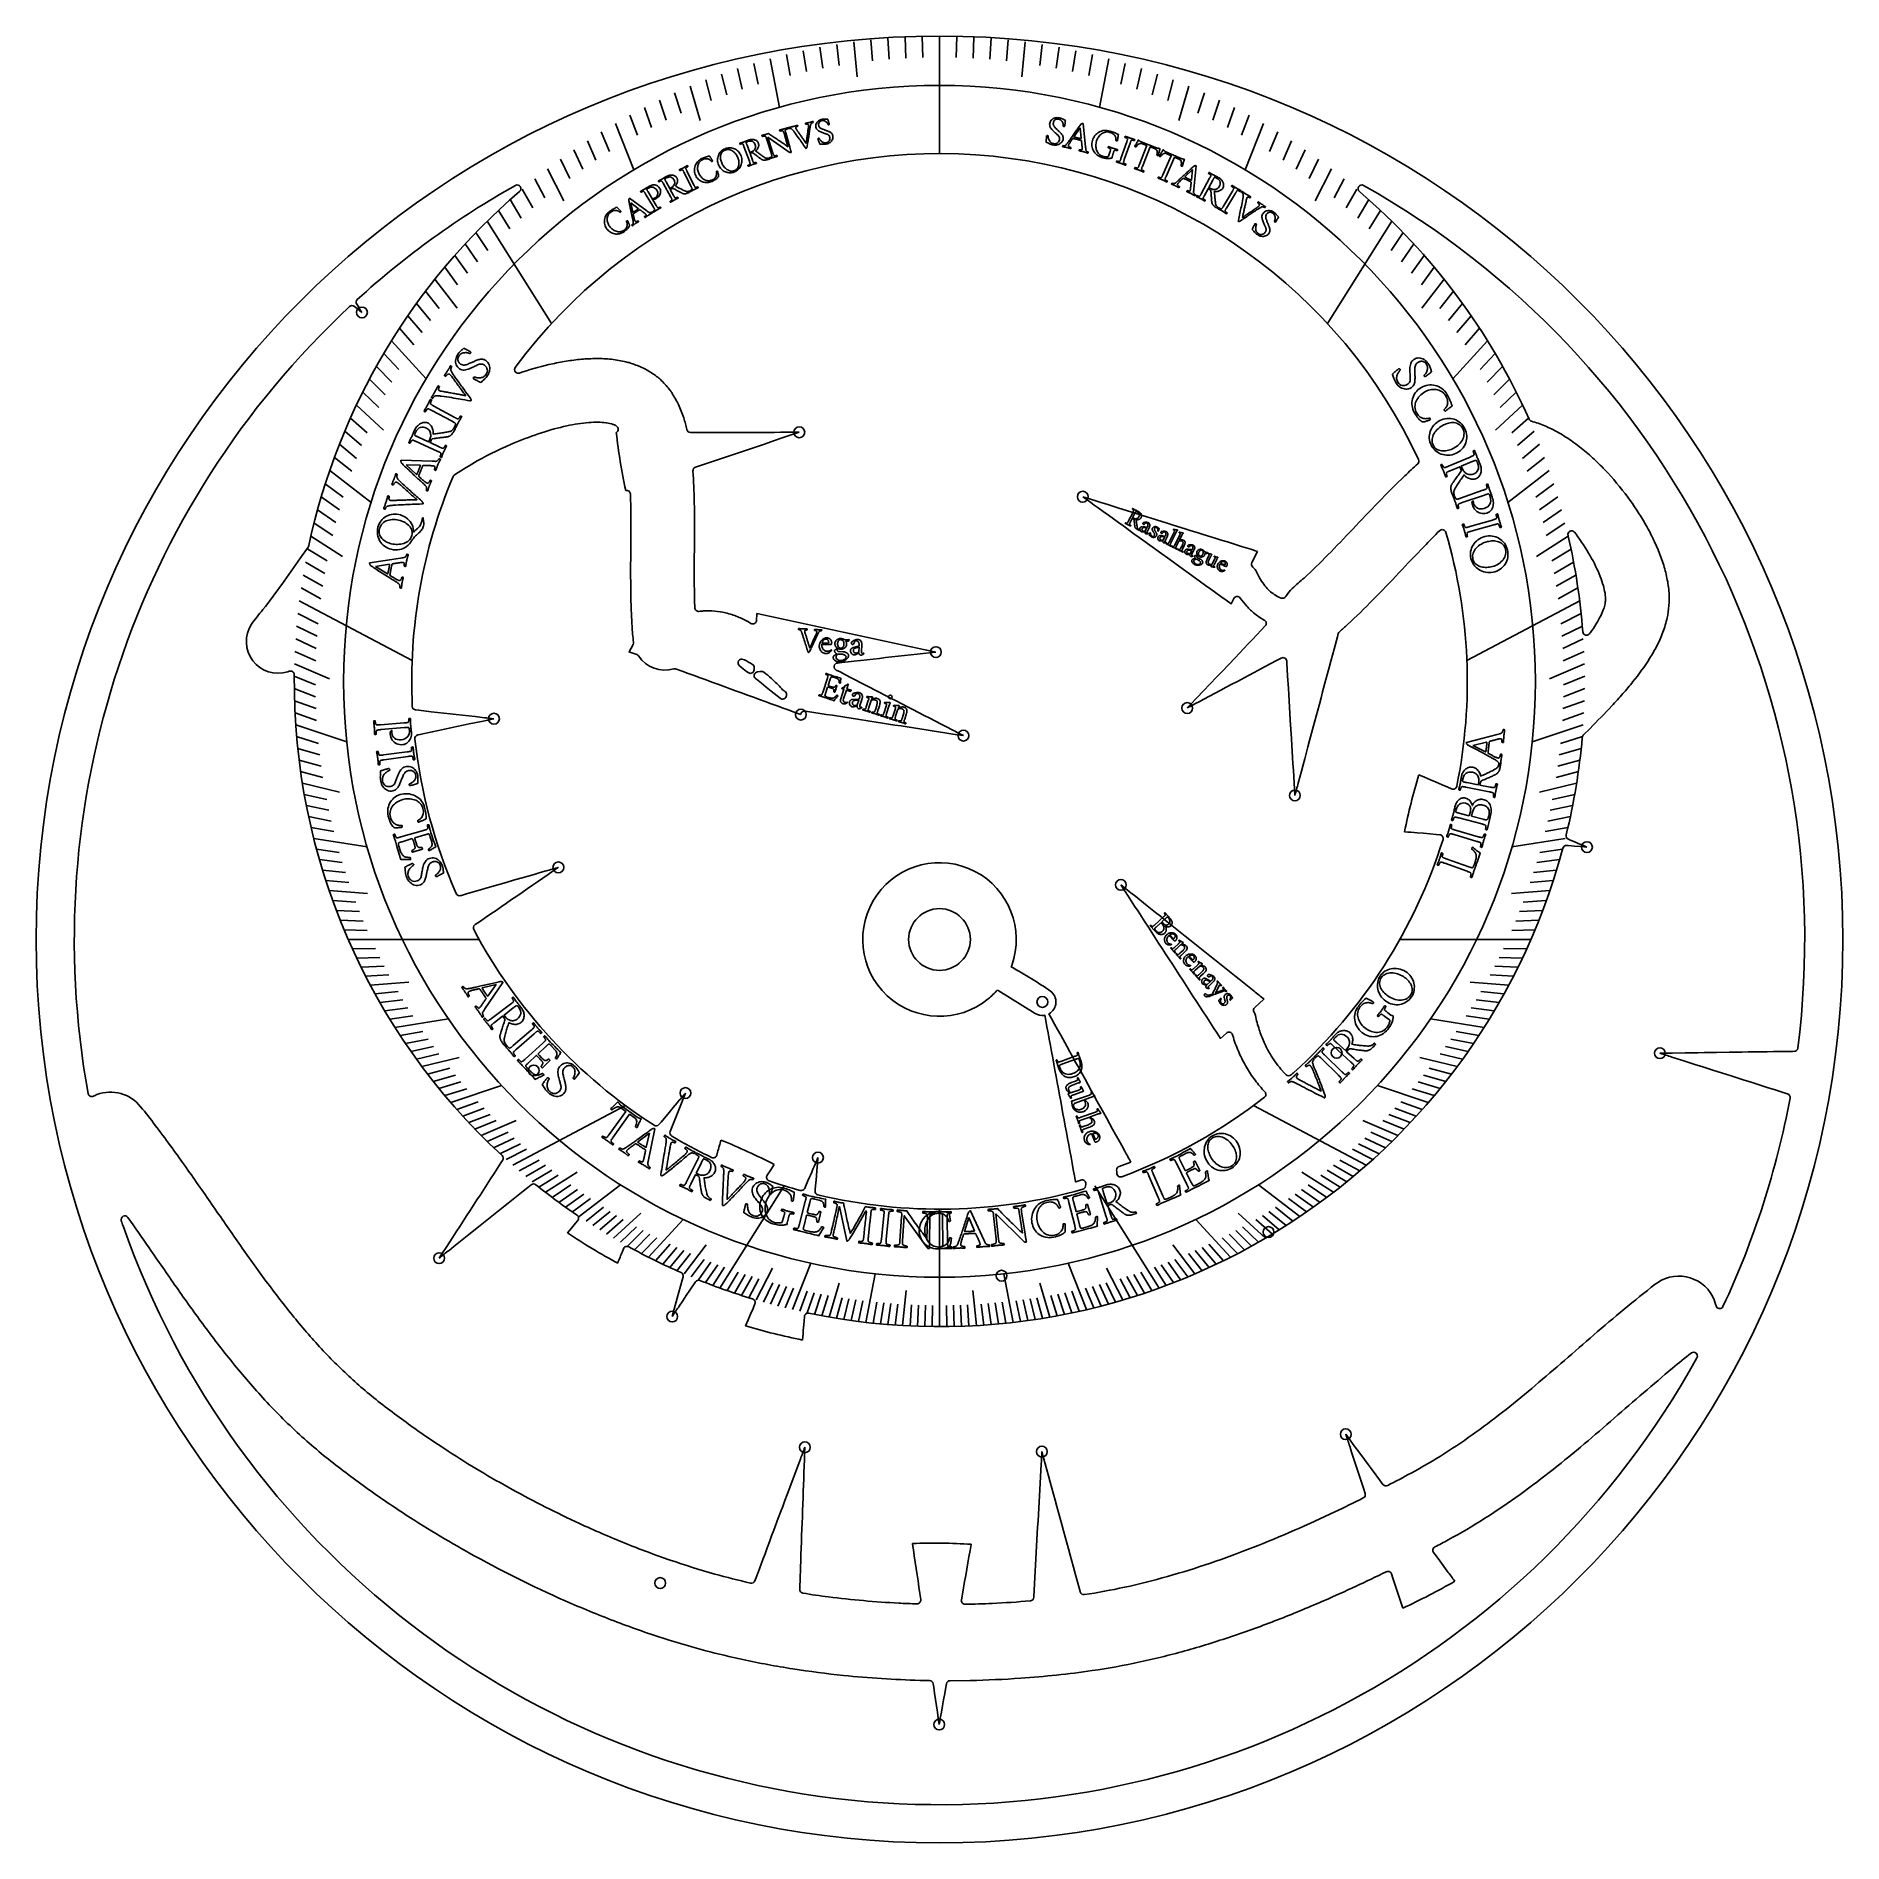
# Model space of a CAD drawing. Header units: millimetres. Extents: x -61 to 61, y -61 to 61.
import ezdxf

# ---------------------------------------------------------------- set-up
doc = ezdxf.new("R2010")
doc.units = ezdxf.units.MM
for name, color, linetype in [('CUT_INNER', 6, 'Continuous'), ('CUT_OUTER', 1, 'Continuous'), ('ENGRAVE', 7, 'Continuous'), ('ENGRAVE_FINE', 8, 'Continuous'), ('TEXT', 5, 'Continuous')]:
    doc.layers.add(name, color=color, linetype=linetype)

msp = doc.modelspace()

# ---------------------------------------------------------------- linework, layer by layer
at = {"layer": 'CUT_INNER'}
for points in [[(-38.8377, 42.17), (-38.8415, 42.1727), (-39.1685, 42.4336), (-39.3444, 42.574)], [(-22.0575, 34.6714), (-22.3938, 34.7429)], [(-21.7385, 34.0903), (-21.7305, 34.095), (-21.7259, 34.0974)], [(-16.7449, 34.0978), (-16.6453, 34.098), (-15.7964, 34.0992), (-15.3719, 34.0999), (-14.9475, 34.1005), (-14.523, 34.1011), (-14.0986, 34.1018), (-13.6741, 34.1024), (-12.8252, 34.1036), (-12.4007, 34.1043), (-11.9763, 34.1049), (-11.1273, 34.1062), (-10.7029, 34.1068), (-10.2784, 34.1074)], [(-9.4309, 34.1084), (-9.4352, 34.1067), (-9.8319, 33.9737), (-10.2343, 33.8387), (-10.6368, 33.7037), (-11.0392, 33.5687), (-11.844, 33.2987), (-12.2464, 33.1637), (-13.4537, 32.7587), (-13.8561, 32.6237), (-14.2585, 32.4887), (-15.0634, 32.2187), (-15.4658, 32.0837), (-15.8682, 31.9487), (-16.2707, 31.8137), (-16.4151, 31.7653)], [(-32.5477, 31.2932), (-32.554, 31.2887), (-32.6294, 31.2341)], [(-21.0815, 30.1979), (-21.0927, 30.1953), (-21.0995, 30.1941)], [(9.6354, 29.7735), (9.64, 29.7723), (10.4444, 29.5206), (10.8495, 29.3939), (11.2546, 29.2671), (11.6597, 29.1404), (12.0648, 29.0136), (12.8749, 28.7602), (15.3055, 27.9997), (15.7106, 27.873), (16.5208, 27.6195), (16.9259, 27.4927), (17.331, 27.366), (17.7361, 27.2392), (18.5463, 26.9857), (18.9514, 26.859), (19.3565, 26.7323), (19.7616, 26.6055), (20.1667, 26.4788)], [(19.7972, 22.9342), (19.6164, 22.5732), (19.6136, 22.5683), (19.6088, 22.5714), (19.2696, 22.8163), (18.9254, 23.0648), (18.5813, 23.3133), (18.2372, 23.5618), (17.8931, 23.8103), (17.549, 24.0588), (17.2048, 24.3073), (16.1725, 25.0528), (15.8283, 25.3013), (15.4842, 25.5498), (14.796, 26.0467), (14.4519, 26.2952), (13.4195, 27.0407), (13.0754, 27.2892), (12.3871, 27.7862), (12.043, 28.0347), (11.6989, 28.2832), (11.3548, 28.5317), (11.0107, 28.7801), (10.6665, 29.0286)], [(42.2667, 27.1697), (42.2767, 27.1269)], [(42.8059, 27.2556), (42.7063, 27.3817)], [(-42.9649, 25.6717), (-42.4591, 26.3948)], [(21.3816, 26.0984), (21.3793, 26.0932), (21.0052, 25.3462)], [(21.0731, 25.0386), (21.0945, 25.0215)], [(44.7897, 22.9255), (44.7627, 23.2459)], [(-12.3032, 21.4592), (-12.2805, 21.9073), (-12.28, 21.913), (-12.2743, 21.912), (-11.8652, 21.8242), (-11.4502, 21.735), (-11.0352, 21.6459), (-10.6202, 21.5567), (-10.2052, 21.4676), (-9.7903, 21.3784), (-9.3753, 21.2893), (-8.9603, 21.2001), (-8.5453, 21.111), (-8.1303, 21.0219), (-7.7153, 20.9327), (-7.3003, 20.8436), (-6.8853, 20.7544), (-6.4703, 20.6653), (-6.0553, 20.5761), (-5.6403, 20.487), (-5.2253, 20.3979), (-4.8103, 20.3087), (-4.3953, 20.2196), (-3.9803, 20.1304), (-3.5653, 20.0413), (-3.1503, 19.9521), (-2.7353, 19.863), (-2.3203, 19.7739), (-1.9053, 19.6847), (-1.4904, 19.5956), (-1.0754, 19.5064)], [(22.8614, 23.0088), (22.9796, 22.9616)], [(44.6564, 22.2088), (44.6617, 22.2241)], [(-12.8404, 21.3523), (-12.681, 21.2572)], [(16.6606, 15.5684), (16.6637, 15.572), (16.9521, 15.8751), (17.2446, 16.1826), (17.8298, 16.7977), (18.1223, 17.1052), (18.7074, 17.7203), (19, 18.0278), (19.8777, 18.9504), (20.1702, 19.258), (20.7554, 19.873), (21.0479, 20.1806), (21.633, 20.7956), (21.9088, 21.0855)], [(-20.8826, 19.3503), (-20.8801, 19.3554), (-20.6034, 19.848)], [(26.8152, 20.5733), (26.7545, 20.3464), (26.5348, 19.5264), (26.425, 19.1164), (26.3152, 18.7064), (26.2053, 18.2964), (26.0955, 17.8864), (25.9857, 17.4764), (25.766, 16.6564), (25.6562, 16.2464), (25.5463, 15.8364), (25.3267, 15.0164), (25.2168, 14.6064), (24.8873, 13.3763), (24.7775, 12.9663), (24.5578, 12.1463), (24.448, 11.7363), (24.3382, 11.3263), (24.2283, 10.9163), (24.1185, 10.5063)], [(-13.4539, 18.4133), (-13.3062, 18.2956), (-12.9742, 18.031), (-12.8766, 17.9532)], [(-13.1243, 18.8038), (-13.1931, 18.8357)], [(-12.4711, 18.1361), (-12.464, 18.2764)], [(-0.2468, 19.3282), (-0.2514, 19.3275), (-0.6672, 19.2813), (-1.0891, 19.2344), (-1.511, 19.1876), (-1.9328, 19.1407), (-2.3547, 19.0939), (-2.7766, 19.0471), (-3.1984, 19.0002), (-3.6203, 18.9534), (-4.0422, 18.9065), (-4.8859, 18.8128), (-5.3078, 18.766), (-5.7297, 18.7191), (-6.1515, 18.6723), (-6.5734, 18.6254), (-6.8604, 18.5936)], [(22.9852, 18.9267), (22.6577, 18.7527), (21.9079, 18.3546), (21.1581, 17.9564), (20.7832, 17.7574), (20.0335, 17.3592), (19.6586, 17.1602), (19.2837, 16.9611), (18.9088, 16.762), (18.5339, 16.5629), (18.159, 16.3639), (17.7842, 16.1648), (17.4093, 15.9657)], [(23.899, 9.6877), (23.8985, 9.6924), (23.8732, 10.11), (23.8476, 10.5337), (23.8219, 10.9574), (23.7963, 11.381), (23.7706, 11.8047), (23.745, 12.2284), (23.6937, 13.0758), (23.6681, 13.4995), (23.5911, 14.7705), (23.5655, 15.1942), (23.5398, 15.6179), (23.5142, 16.0416), (23.4886, 16.4653), (23.4629, 16.889), (23.4116, 17.7363), (23.386, 18.16), (23.3603, 18.5837), (23.352, 18.721)], [(-9.3232, 15.1214), (-9.3287, 15.1231), (-9.7216, 15.2668), (-10.1202, 15.4126), (-10.5188, 15.5585), (-10.9174, 15.7043), (-11.3161, 15.8501), (-11.7147, 15.996), (-12.1133, 16.1418), (-12.5119, 16.2876), (-12.9106, 16.4335), (-13.3092, 16.5793), (-13.7078, 16.7251), (-14.9037, 17.1626), (-15.3023, 17.3085), (-15.7009, 17.4543), (-16.0995, 17.6001), (-16.4982, 17.746), (-16.8968, 17.8918), (-17.2954, 18.0376), (-17.694, 18.1835), (-17.7047, 18.1874)], [(-12.3728, 17.5517), (-12.3104, 17.5019), (-11.9784, 17.2374), (-11.6465, 16.9728), (-11.3146, 16.7083), (-10.7041, 16.2217)], [(-11.9961, 18.0233), (-12.0577, 18.0164), (-12.2446, 17.9957)], [(-6.9474, 18.1229), (-6.6882, 17.9892), (-6.3109, 17.7946), (-5.9337, 17.6), (-4.0475, 16.6271), (-3.6703, 16.4325), (-3.2931, 16.2379), (-2.9159, 16.0434), (-2.5386, 15.8488), (-2.1614, 15.6542), (-1.7842, 15.4596), (-1.0297, 15.0704), (-0.6525, 14.8759), (-0.2752, 14.6813), (0.102, 14.4867), (0.4792, 14.2921), (0.8565, 14.0975)], [(-10.3565, 16.6543), (-10.3757, 16.671), (-10.3966, 16.6856)], [(-10.3106, 16.3397), (-10.292, 16.3965)], [(-35.2309, 15.439), (-35.0238, 15.4157), (-34.1802, 15.3208), (-33.7584, 15.2734), (-33.3366, 15.226), (-32.9148, 15.1785), (-32.493, 15.1311), (-32.0712, 15.0836), (-31.6494, 15.0362), (-31.2276, 14.9887)], [(-29.9636, 14.8463), (-29.9681, 14.8451), (-30.3773, 14.7579), (-30.7924, 14.6693), (-31.6226, 14.4922), (-32.0377, 14.4036), (-32.4529, 14.3151), (-32.868, 14.2265), (-33.2831, 14.138), (-33.6982, 14.0494), (-34.1134, 13.9608), (-34.9436, 13.7837), (-35.0839, 13.7538)], [(1.6096, 13.7088), (1.6049, 13.7093), (1.1915, 13.7735), (0.7721, 13.8386), (0.3526, 13.9037), (-0.0668, 13.9689), (-0.4862, 14.034), (-0.9057, 14.0991), (-1.3251, 14.1642), (-1.7445, 14.2294), (-2.164, 14.2945), (-2.5834, 14.3596), (-3.0028, 14.4247), (-3.4223, 14.4899), (-3.8417, 14.555), (-4.2612, 14.6201), (-4.6806, 14.6852), (-5.5195, 14.8155), (-5.9389, 14.8806), (-6.3583, 14.9457), (-7.1972, 15.076), (-7.6166, 15.1411), (-8.0361, 15.2062), (-8.4555, 15.2714), (-8.8749, 15.3365), (-9.035, 15.3613)], [(43.7559, 14.1998), (43.2961, 13.733)], [(32.2362, 11.0771), (32.2415, 11.0751), (32.6259, 10.9096), (33.0157, 10.7418), (33.4056, 10.5739), (33.7955, 10.4061), (34.1853, 10.2382), (34.4412, 10.1281)], [(33.6438, 7.0469), (33.3913, 7.0682), (32.9683, 7.104), (32.5454, 7.1398), (32.1224, 7.1755)], [(43.5408, 6.2104), (43.5361, 6.2105), (43.1192, 6.2458), (42.6962, 6.2816), (42.2733, 6.3173), (42.1773, 6.3254)], [(42.2888, 6.7496), (42.3725, 6.7136), (42.7624, 6.5457)], [(-32.201, 2.9535), (-32.1536, 2.9672), (-31.7457, 3.0848), (-31.3379, 3.2024), (-30.1143, 3.5551), (-29.7065, 3.6727), (-29.2986, 3.7903), (-28.4829, 4.0255), (-28.0751, 4.143), (-27.6672, 4.2606), (-27.2594, 4.3782), (-26.8515, 4.4958), (-26.4437, 4.6134)], [(-25.6293, 4.8479), (-25.633, 4.8451), (-25.9776, 4.6079), (-26.3272, 4.3672), (-26.6769, 4.1265), (-27.0265, 3.8858), (-27.3761, 3.6452), (-27.7258, 3.4045), (-28.0754, 3.1638), (-28.425, 2.9231), (-28.7747, 2.6825), (-29.1243, 2.4418), (-29.4739, 2.2011), (-29.8236, 1.9604), (-30.1732, 1.7198), (-30.5228, 1.4791), (-30.8725, 1.2384), (-31.2221, 0.9977), (-31.2405, 0.985)], [(12.1976, 3.6747), (12.2014, 3.672), (12.5284, 3.4111), (12.8602, 3.1463), (13.1921, 2.8816), (13.8557, 2.3522), (14.1875, 2.0875), (14.5193, 1.8228), (14.8511, 1.5581), (15.1829, 1.2934), (15.5147, 1.0286), (15.8465, 0.7639), (16.1783, 0.4992), (16.5101, 0.2345), (16.8419, -0.0302), (17.1737, -0.2949), (17.5055, -0.5596), (17.8373, -0.8243), (18.1691, -1.089), (18.5009, -1.3538), (18.8327, -1.6185), (19.1646, -1.8832), (19.4964, -2.1479), (19.8282, -2.4126), (20.16, -2.6773), (20.4918, -2.942), (20.8236, -3.2067), (21.1554, -3.4715)], [(19.2933, -6.29), (18.8976, -6.6487), (18.8932, -6.6523), (18.8899, -6.6476), (18.6622, -6.2965), (18.4313, -5.9404), (18.2004, -5.5842), (17.9695, -5.2281), (17.7386, -4.8719), (17.2768, -4.1596), (17.0458, -3.8035), (16.8149, -3.4473), (16.584, -3.0912), (16.3531, -2.735), (16.1222, -2.3788), (15.8913, -2.0227), (15.6604, -1.6665), (15.4294, -1.3104), (15.1985, -0.9542), (14.9676, -0.5981), (14.7367, -0.2419), (14.5058, 0.1142), (14.2749, 0.4704), (14.044, 0.8265), (13.813, 1.1827), (13.5821, 1.5388), (13.3512, 1.895), (13.1203, 2.2512), (12.8894, 2.6073), (12.6585, 2.9635)], [(4.8614, -1.7411), (4.8231, -1.8441), (4.8235, -1.8443)], [(6.4408, -4.9764), (3.9458, -3.439), (3.8871, -3.3987)], [(21.8186, -4.0009), (21.8145, -4.0049), (21.1959, -4.5656)], [(9.5078, -16.177), (9.1582, -16.3021), (9.1528, -16.3038), (9.1515, -16.2982), (9.0755, -15.8867), (8.9985, -15.4693), (8.9214, -15.0519), (8.8444, -14.6345), (8.7674, -14.2171), (8.6903, -13.7997), (8.6133, -13.3823), (8.5362, -12.9649), (8.4592, -12.5474), (8.3821, -12.13), (8.3051, -11.7126), (8.2281, -11.2952), (8.151, -10.8778), (8.074, -10.4604), (7.9969, -10.043), (7.9199, -9.6256), (7.8428, -9.2082), (7.7658, -8.7908), (7.6888, -8.3733), (7.6117, -7.9559), (7.5347, -7.5385), (7.4576, -7.1211), (7.3806, -6.7037), (7.3035, -6.2863), (7.2265, -5.8689), (7.1495, -5.4515), (7.0838, -5.0956), (7.0414, -5.1035)], [(7.3777, -4.9879), (7.3593, -4.9974), (7.5341, -5.3139), (7.7393, -5.6854), (7.9446, -6.0569), (8.1498, -6.4285), (8.5603, -7.1715), (8.7656, -7.5431), (8.9708, -7.9146), (9.176, -8.2862), (9.3813, -8.6577), (9.5865, -9.0292), (9.7918, -9.4008), (10.2023, -10.1438), (10.4075, -10.5154), (10.6128, -10.8869), (11.0233, -11.63), (11.2285, -12.0015), (11.4338, -12.3731), (11.639, -12.7446), (11.8443, -13.1162), (12.0495, -13.4877), (12.2548, -13.8592), (12.46, -14.2308)], [(19.76, -6.6015), (19.7007, -6.4036)], [(48.443, -7.6458), (48.4476, -7.6455), (48.866, -7.6398), (49.2904, -7.6339), (50.1392, -7.6221), (50.5637, -7.6163), (50.9881, -7.6104), (51.4125, -7.6045), (51.8369, -7.5987), (52.2613, -7.5928), (53.1102, -7.5811), (53.959, -7.5693), (54.3835, -7.5634), (54.8079, -7.5576), (55.6567, -7.5458), (56.0811, -7.54), (56.5056, -7.5341), (56.93, -7.5282), (57.3544, -7.5224), (57.4782, -7.5206)], [(57.0275, -10.3804), (56.9348, -10.3508), (56.5304, -10.222), (56.1259, -10.0932), (55.7215, -9.9644), (55.3171, -9.8356), (54.9126, -9.7067), (54.5082, -9.5779), (54.1037, -9.4491), (53.6993, -9.3203), (53.2949, -9.1915), (52.8904, -9.0626), (52.0815, -8.805), (51.6771, -8.6762), (51.2727, -8.5474), (50.8682, -8.4185), (50.4638, -8.2897), (50.0593, -8.1609), (49.2504, -7.9033)], [(22.9563, -8.7156), (23.2249, -9.0119), (23.2352, -9.0226), (23.3103, -9.0962)], [(-56.8981, -10.5369), (-56.8981, -10.5369)], [(-17.0856, -10.3286), (-17.0871, -10.333), (-17.2419, -10.7217), (-17.3989, -11.1161), (-18.0269, -12.6935), (-18.1155, -12.9162)], [(-18.8715, -12.4439), (-18.7276, -12.2735), (-18.18, -11.6248), (-17.9063, -11.3005), (-17.6325, -10.9761)], [(-14.976, -14.4951), (-14.924, -14.3069)], [(-33.6466, -21.4326), (-33.6443, -21.4285), (-33.4167, -21.0775), (-33.1858, -20.7213), (-32.7239, -20.009), (-32.493, -19.6529), (-32.2621, -19.2967), (-32.0312, -18.9406), (-31.8003, -18.5844), (-31.5694, -18.2283), (-31.3384, -17.8721), (-31.1075, -17.5159), (-30.8766, -17.1598), (-30.6457, -16.8036), (-30.4148, -16.4475), (-30.1839, -16.0913), (-29.953, -15.7352), (-29.722, -15.379), (-29.4911, -15.0229), (-29.3806, -14.8523)], [(-11.1101, -15.1372), (-11.113, -15.1421), (-11.3464, -15.4894), (-11.5832, -15.8416), (-11.5916, -15.8542)], [(-8.1753, -14.6712), (-8.1754, -14.6758), (-8.2107, -15.0927), (-8.2464, -15.5157), (-8.2822, -15.9386), (-8.318, -16.3616), (-8.3537, -16.7845), (-8.3647, -16.9148)], [(11.9206, -15.6988), (11.9207, -15.6988)], [(12.8701, -14.9737), (12.8648, -14.9759), (12.0788, -15.2571)], [(-27.4544, -16.4928), (-27.6751, -16.6688), (-28.0069, -16.9335), (-28.3387, -17.1982), (-28.6705, -17.463), (-29.0023, -17.7277), (-29.6659, -18.2571), (-29.9977, -18.5218), (-30.3295, -18.7865), (-30.6613, -19.0512), (-30.9931, -19.3159), (-31.6568, -19.8454), (-31.9886, -20.1101), (-32.3204, -20.3748), (-32.6522, -20.6395), (-32.984, -20.9042)], [(-9.0638, -16.7344), (-9.0141, -16.6191), (-8.8463, -16.2292)], [(9.8152, -16.599), (9.8388, -16.4522)], [(-25.0243, -19.7337), (-25.0208, -19.7292), (-24.7509, -19.4094), (-24.4772, -19.085), (-24.3249, -18.9046)], [(-21.2512, -20.7928), (-21.3238, -20.9751)], [(-17.9753, -25.3522), (-17.9743, -25.3476), (-17.6368, -24.1261), (-17.5238, -23.717), (-17.2977, -22.8987), (-17.2408, -22.6926)], [(-16.4091, -23.0222), (-16.7921, -23.592), (-17.0288, -23.9443), (-17.2656, -24.2966), (-17.5024, -24.6489)], [(-12.5685, -24.1704), (-12.5948, -24.1625)], [(-13.042, -25.9757), (-13.04, -25.9704), (-12.8745, -25.5861), (-12.7067, -25.1962), (-12.5388, -24.8063), (-12.4107, -24.5087)], [(-9.0785, -25.3569), (-9.1046, -25.6665), (-9.1404, -26.0895)], [(52.1921, -24.5141), (52.2187, -24.6304)], [(27.3211, -33.2716), (27.3241, -33.2752), (27.5734, -33.6112), (27.8264, -33.952), (28.3324, -34.6337), (28.5853, -34.9745), (28.8383, -35.3153), (29.0913, -35.6562), (29.3443, -35.997), (29.5973, -36.3378), (29.8236, -36.6427)], [(-12.4141, -43.1199), (-12.3294, -42.8937), (-12.1805, -42.4962), (-11.8828, -41.7012), (-11.7339, -41.3038), (-11.585, -40.9063), (-11.4362, -40.5088), (-11.2873, -40.1113), (-11.1384, -39.7138), (-10.8406, -38.9188), (-10.6918, -38.5213), (-10.5429, -38.1238), (-10.394, -37.7263), (-10.2451, -37.3288), (-9.7985, -36.1363), (-9.5007, -35.3413), (-9.3519, -34.9438)], [(-9.0544, -34.1502), (-9.0543, -34.1549), (-9.0695, -34.573), (-9.0848, -34.9972), (-9.1002, -35.4214), (-9.1155, -35.8456), (-9.1309, -36.2697), (-9.1616, -37.1181), (-9.1769, -37.5423), (-9.1923, -37.9665), (-9.2077, -38.3907), (-9.223, -38.8148), (-9.2384, -39.239), (-9.2691, -40.0874), (-9.2844, -40.5116), (-9.2998, -40.9358), (-9.3151, -41.3599), (-9.3305, -41.7841), (-9.3459, -42.2083), (-9.3766, -43.0567), (-9.3919, -43.4809), (-9.3998, -43.6995)], [(6.884, -34.4381), (6.8855, -34.4425), (6.9957, -34.8461), (7.1076, -35.2556), (7.2195, -35.665), (7.3314, -36.0745), (7.4432, -36.4839), (7.5551, -36.8934), (7.667, -37.3029), (7.7788, -37.7123), (7.8907, -38.1218), (8.0026, -38.5312), (8.2263, -39.3501), (8.3382, -39.7596), (8.6738, -40.9879), (8.7857, -41.3974), (8.8976, -41.8068), (9.0094, -42.2163), (9.1213, -42.6257), (9.345, -43.4447), (9.4569, -43.8541), (9.4621, -43.8729)], [(28.6238, -37.2521), (28.5088, -36.9009), (28.3768, -36.4975), (28.2447, -36.0941), (27.9807, -35.2873), (27.8486, -34.8839), (27.7166, -34.4805), (27.5845, -34.0771)], [(6.3396, -44.2381), (6.3426, -44.1843), (6.3661, -43.7605), (6.3897, -43.3367), (6.4132, -42.9128), (6.4367, -42.489), (6.4603, -42.0652), (6.4838, -41.6414), (6.5309, -40.7938), (6.5544, -40.37), (6.5779, -39.9462), (6.6015, -39.5224), (6.625, -39.0986), (6.6485, -38.6748), (6.6721, -38.251), (6.6956, -37.8271), (6.7191, -37.4033), (6.7427, -36.9795), (6.7662, -36.5557), (6.7897, -36.1319), (6.8133, -35.7081), (6.8368, -35.2843)], [(2.1316, -40.6731), (2.1309, -40.6788), (2.0577, -41.0908), (1.9835, -41.5087), (1.9093, -41.9266), (1.8351, -42.3445), (1.7608, -42.7625), (1.6866, -43.1804), (1.6124, -43.5983), (1.5382, -44.0162), (1.4688, -44.4067)], [(33.222, -41.2214), (33.392, -41.4504), (33.645, -41.7912), (34.1509, -42.4729)], [(-1.2597, -44.3894), (-1.321, -43.9743), (-1.3829, -43.5544), (-1.4448, -43.1344), (-1.5067, -42.7145), (-1.5687, -42.2946), (-1.6306, -41.8747), (-1.6925, -41.4548)], [(31.1498, -44.9686), (31.1478, -44.9632), (31.0176, -44.5656), (30.8856, -44.1622), (30.7535, -43.7588), (30.6215, -43.3554), (30.4895, -42.952), (30.3952, -42.664)], [(-0.0204, -52.7912), (-0.0213, -52.7866), (-0.0824, -52.3727), (-0.1443, -51.9527), (-0.2062, -51.5328), (-0.2682, -51.1129), (-0.3301, -50.693), (-0.392, -50.2731), (-0.4257, -50.0446)], [(0.4666, -50.0502), (0.4249, -50.285), (0.3507, -50.703), (0.2764, -51.1209), (0.2022, -51.5388), (0.128, -51.9567)], [(2.0625, -49.8312), (0.7104, -49.844)]]:
    msp.add_lwpolyline(points, dxfattribs=at)
msp.add_circle((0, 0), 2.075, dxfattribs=at)
for centre, radius, start, end in [((0, 17.3599), 35.4926, 24.837159, 143.493184), ((-0.0033, 17.3617), 43.3865, 130.599559, 167.860381), ((-0.023, 0.0316), 58.144, 119.351331, 132.296152), ((-28.4006, 50.4938), 0.25, 310.607424, 119.355469), ((28.4006, 50.4938), 0.25, 60.644531, 229.394531), ((0.0054, 17.3635), 43.3838, 23.967503, 49.400956), ((0.0014, 0.0007), 58.1815, 352.789404, 60.645013), ((-0.0014, 0.0004), 58.1816, 132.98636, 190.254717), ((-39.5004, 42.3785), 0.25, 51.417386, 133.066406), ((-38.9833, 42.8546), 0.25, 132.363281, 212.957614), ((-549.0432, -287.9834), 607.7096, 32.9068539, 32.9684868), ((-22.0966, 20.7442), 18.3923, 98.998466, 102.294291), ((-22.6897, 23.9928), 15.0912, 94.780148, 98.703853), ((-23.0137, 26.9521), 12.1154, 89.635176, 94.419477), ((-23.069, 29.4708), 9.5974, 83.249972, 89.208901), ((-22.9044, 31.4081), 7.6544, 75.312396, 82.769334), ((-28.3272, 38.3268), 0.25, 143.613281, 289.262844), ((-26.475, 33.2293), 5.1736, 107.427231, 110.002354), ((-21.3101, 17.5369), 21.6938, 102.520279, 108.029567), ((-21.4313, 36.655), 2.2075, 68.491052, 77.767324), ((-23.4303, 30.7118), 8.4758, 64.71291, 70.649907), ((-21.7733, 34.7982), 4.0807, 58.042608, 61.238619), ((-24.5694, 30.1655), 9.4914, 53.670997, 58.524024), ((-20.2866, 36.1059), 2.1696, 42.572603, 51.850705), ((-24.2878, 31.9983), 7.9015, 38.58869, 44.879271), ((-21.4558, 34.5884), 4.0805, 31.574725, 34.962198), ((-26.8538, 31.1825), 10.463, 27.222763, 31.986548), ((-28.2805, 31.2783), 11.7112, 18.950657, 23.61063), ((-19.5112, 11.9459), 23.2888, 108.131903, 112.776938), ((-21.3067, 17.5035), 17.4484, 102.440526, 108.208153), ((-22.6878, 23.8931), 10.9113, 94.661611, 102.586257), ((-23.0371, 27.3845), 7.4034, 89.244757, 94.163902), ((-23.1689, 28.4059), 6.3854, 83.463811, 87.941117), ((-22.4872, 34.2664), 0.4855, 78.914518, 84.666689), ((-22.1252, 34.359), 0.3196, 71.334221, 77.780084), ((-23.4155, 30.817), 4.0892, 66.960997, 70.089038), ((-21.934, 34.2835), 0.3195, 60.222884, 68.157211), ((-22.3258, 33.6427), 1.0705, 55.207572, 59.056633), ((18.9843, 38.7691), 40.9907, 186.554168, 192.075074), ((-21.8525, 34.313), 0.25, 300.42608, 56.63608), ((-24.0266, 32.7965), 7.1949, 11.949606, 18.516818), ((-16.7453, 34.3478), 0.25, 194.262588, 270.084799), ((-8.9001, -753.7736), 787.8822, 90.0385996, 90.1002325), ((39.8766, 35.0888), 0.25, 204.083256, 255.075493), ((38.4012, 28.9599), 6.0541, 72.07261, 76.522233), ((35.6966, 22.8315), 12.7359, 64.611352, 68.980702), ((36.9336, 25.7802), 9.5428, 57.008017, 63.730559), ((-18.5267, 9.5184), 25.9081, 112.706022, 118.985946), ((35.7436, 23.8426), 11.816, 51.831374, 57.283656), ((34.2861, 21.9052), 14.24, 47.473875, 52.038348), ((-20.783, 13.5255), 21.3096, 118.900153, 123.509978), ((-16.3356, 31.5283), 0.25, 108.544571, 183.561537), ((249.6698, -203.6833), 320.7047, 132.703512, 132.917591), ((31.9827, 32.1635), 0.25, 317.293026, 24.785156), ((32.7607, 20.1831), 16.5403, 43.649113, 47.61193), ((30.9381, 18.4393), 19.0627, 36.378697, 43.660416), ((-0.0034, 17.3605), 35.4893, 157.173954, 182.720626), ((-32.4828, 31.0317), 0.25, 125.926509, 157.324219), ((-51.4495, 28.9014), 34.962, 0.882342, 4.283347), ((74.9022, -14.2158), 62.9523, 133.854055, 136.122053), ((-21.0381, 29.9517), 0.25, 1.80079, 100.011108), ((-63.2647, 28.3098), 42.5085, 359.861283, 2.224176), ((-75.208, 28.1816), 58.7299, 0.03187, 1.227646), ((1397.2936, 1949.6461), 2368.8617, 234.1411027, 234.1718682), ((225.6218, -159.33), 272.1759, 136.093946, 136.62177), ((31.2458, 18.6278), 18.7032, 29.93817, 36.47277), ((-266.0299, 28.0002), 245.2737, 359.500089, 0.048275), ((-266.0779, 28.005), 249.5999, 359.502108, 0.048026), ((32.5264, 19.4136), 17.2014, 26.148166, 29.798825), ((-68.2187, 118.3106), 132.0846, 315.579686, 316.627798), ((60.6312, -0.2344), 38.6972, 134.239994, 136.441957), ((33.8086, 27.3107), 0.25, 16.347656, 134.456469), ((0.0052, 17.3599), 35.4876, 348.538427, 16.402605), ((42.5101, 27.2267), 0.25, 154.461675, 193.183594), ((0.0344, 17.3663), 43.3553, 4.39804, 13.010526), ((42.5101, 27.2267), 0.25, 38.295919, 154.461675), ((31.2387, 18.6265), 14.4312, 29.810332, 36.722663), ((34.595, 20.4962), 14.8675, 21.806583, 25.916278), ((-171.8011, 115.4408), 157.0262, 324.330514, 325.132386), ((-42.664, 26.5381), 0.25, 325.030018, 347.871094), ((102.5537, 24.7798), 123.324, 179.498049, 180.602977), ((102.4034, 24.7836), 118.8955, 179.492827, 180.605676), ((-568.1466, -1854.59), 1970.9217, 72.5956685, 72.6326771), ((-5.2314, 56.529), 43.8555, 312.715919, 315.632017), ((228.9674, -162.5162), 272.5178, 136.104894, 136.621492), ((34.5698, 20.4949), 10.6121, 21.59548, 29.998443), ((37.0046, 21.5334), 12.2452, 16.641233, 21.488794), ((21.2287, 25.2342), 0.25, 153.396621, 231.506496), ((20.4928, 24.3284), 0.9179, 26.131793, 49.036817), ((26.1729, 26.9494), 5.3381, 204.535877, 210.969802), ((35.4615, 11.0887), 17.1603, 129.619523, 133.147058), ((-67.135, 117.2707), 134.8608, 315.557984, 316.625498), ((35.1245, 20.9116), 9.9446, 16.822155, 20.539478), ((39.4429, 22.3351), 9.6797, 10.239821, 16.228149), ((-91.1724, 57.5488), 57.7667, 322.252051, 324.346182), ((23.7305, 23.9317), 44.4963, 180.579007, 182.159781), ((6.4859, 23.5256), 22.9714, 179.996936, 183.052748), ((24.9231, 26.2038), 3.8828, 211.026771, 218.507971), ((24.2692, 25.6841), 3.0475, 218.515826, 227.017987), ((23.9279, 25.3202), 2.5486, 227.054283, 236.34587), ((23.8139, 25.1536), 2.3467, 236.409104, 246.055914), ((23.8747, 22.7857), 0.6504, 146.995319, 153.804446), ((25.1493, 22.0024), 2.1463, 131.538207, 147.992359), ((38.4052, 22.1228), 6.4572, 10.460674, 14.958898), ((44.2796, 23.1971), 0.4855, 5.766854, 11.653304), ((41.5704, 22.7869), 7.506, 2.098596, 9.733064), ((-35.846, 13.8099), 12.777, 139.045425, 144.602639), ((9.5526, 23.2456), 30.3029, 181.873691, 184.089199), ((-16.2032, 22.3149), 0.25, 182.902812, 275.722734), ((-15.6409, 17.9446), 4.1564, 93.038053, 97.428553), ((-15.5738, 16.9386), 5.1645, 76.646111, 93.189453), ((-15.6717, 16.5244), 5.5902, 67.885544, 76.650558), ((20.0207, 22.8223), 0.25, 34.695929, 153.396621), ((24.569, 25.9395), 5.264, 214.412915, 222.123559), ((24.09, 25.506), 4.618, 222.120742, 230.908655), ((23.8565, 25.2222), 4.2505, 230.939082, 240.385768), ((23.0723, 23.1938), 0.25, 248.217877, 331.056583), ((-5.2739, 56.5634), 48.188, 312.745069, 315.5915), ((36.5349, 25.4168), 8.7322, 335.23694, 338.445689), ((38.7206, 24.0437), 6.2136, 342.971397, 346.374501), ((44.4471, 22.6481), 0.3196, 347.689942, 354.307856), ((40.1721, 23.1848), 4.628, 352.945004, 356.309211), ((44.4712, 22.8999), 0.3195, 357.66168, 4.594917), ((39.1117, 23.29), 9.9758, 351.526131, 356.481865), ((46.871, 22.8854), 2.2075, 354.603779, 4.581142), ((-44.4729, 20.0382), 2.1386, 146.745451, 287.380619), ((-9.16, 21.6006), 11.5247, 182.565684, 187.958389), ((-15.9452, 15.8508), 6.3172, 60.561458, 67.887398), ((-12.5529, 21.4719), 0.25, 239.168196, 357.106625), ((22.4058, 22.6156), 1.2678, 239.170916, 243.475006), ((21.7277, 21.2578), 0.25, 316.429104, 63.396621), ((27.0567, 20.5086), 0.25, 131.369975, 165.003747), ((13.8964, 35.9411), 20.032, 310.445049, 312.512806), ((43.5113, 20.7102), 0.25, 184.396638, 322.428109), ((34.3265, 27.4213), 11.6273, 324.290247, 327.778232), ((37.6144, 25.2409), 7.6838, 328.460396, 333.055522), ((40.1039, 23.9088), 9.1407, 332.964545, 339.189443), ((41.8178, 23.213), 7.2915, 339.515455, 347.499437), ((44.9789, 22.631), 4.0811, 345.87076, 348.53686), ((-20.8213, 19.9704), 0.25, 330.67536, 7.938809), ((-166.3353, -750.849), 787.8822, 77.8305395, 77.8921724), ((42.7146, 21.3721), 1.2857, 320.697549, 325.000247), ((37.6839, 25.2203), 11.8926, 327.86059, 332.636141), ((130.451, 431.563), 439.1141, 249.840553, 249.914598), ((-20.4357, 18.9203), 0.25, 36.063809, 69.905247), ((-18.4505, 20.2482), 2.1386, 213.511416, 286.135258), ((-13.2981, 18.6088), 0.25, 65.151621, 231.445474), ((-15.5452, 13.8234), 5.5376, 57.664133, 64.076158), ((-12.7137, 18.2891), 0.25, 357.106625, 58.544642), ((-6.8328, 18.3451), 0.25, 96.336511, 242.714468), ((23.1025, 18.7059), 0.25, 3.463519, 117.969331), ((33.8179, 27.78), 16.5283, 320.833954, 327.4765), ((-44.1078, 18.9193), 0.9619, 286.538395, 293.445585), ((-43.6379, 17.8026), 0.25, 359.47419, 110.429754), ((-0.002, 17.3588), 43.3881, 179.417076, 227.30962), ((-17.7906, 17.9526), 0.25, 69.906063, 105.207467), ((-12.7208, 18.1487), 0.25, 231.445474, 282.852309), ((-12.7208, 18.1487), 0.25, 282.852309, 357.106625), ((-12.217, 17.7472), 0.25, 96.336511, 231.445474), ((-11.9685, 17.7748), 0.25, 52.280389, 96.336511), ((-15.7893, 12.6773), 6.6205, 47.359163, 53.113678), ((-18.3279, 9.7978), 10.4586, 42.370819, 47.814569), ((28.6857, 31.7666), 23.0257, 318.581833, 321.208242), ((-10.5482, 16.4172), 0.25, 231.445474, 341.944354), ((-9.9347, 17.4844), 0.9227, 223.764378, 239.964927), ((-10.5297, 16.474), 0.25, 341.944354, 46.142541), ((-352.294, 711.7227), 787.8822, 297.923132, 297.9847649), ((21.6958, 37.7157), 32.2034, 316.893204, 318.871772), ((-35.203, 15.6875), 0.25, 182.636719, 263.582614), ((-162.9714, -1160.1234), 1182.4741, 83.5415478, 83.6031807), ((-9.0734, 15.1143), 0.25, 81.169986, 178.391747), ((-10.9007, 68.194), 76.8292, 315.349304, 316.910757), ((-35.0317, 13.5093), 0.25, 102.042386, 186.152344), ((-0.0104, 17.3572), 35.4821, 186.26924, 203.70368), ((-360.1399, -686.2166), 787.8822, 62.6682689, 62.7299018), ((0.0388, 17.353), 43.3509, 346.236515, 355.006661), ((43.4742, 13.5575), 0.25, 135.431038, 174.902344), ((71.4724, -0.7861), 40.9904, 163.177131, 168.697869), ((-736.9854, 214.1704), 787.8822, 344.9575473, 345.0191802), ((34.5401, 10.3577), 0.25, 246.707614, 348.574219), ((0.0003, 17.3592), 43.3897, 258.327325, 345.015971), ((0.0017, 17.3582), 35.4906, 312.188257, 342.56261), ((87.2298, 661.5005), 656.6415, 265.1118593, 265.1859046), ((33.6228, 6.7978), 0.25, 342.597656, 85.167386), ((42.1562, 6.0763), 0.25, 85.167386, 165.058594), ((42.3877, 6.9792), 0.25, 166.120276, 246.707614), ((-268.5897, -717.2071), 787.8822, 66.6614146, 66.7230474), ((0, 0), 5.1637, 340.29548, 309.35798), ((192.0218, -752.3748), 787.8822, 106.0364146, 106.0980474), ((673.6338, 431.764), 787.8822, 212.9114146, 212.9730474), ((-32.2702, 3.1937), 0.25, 203.730469, 286.082614), ((-31.0988, 0.7791), 0.25, 124.542386, 207.949219), ((-0.0019, 17.3579), 35.4901, 208.062751, 237.255784), ((-9.9754, -28.8249), 30.7728, 55.463624, 61.255126), ((0.0253, -0.0287), 5.1255, 309.342115, 318.889457), ((6.9188, -4.2006), 0.9112, 300.234375, 52.734375), ((-388.1882, -516.9068), 656.6415, 51.3618593, 51.4359046), ((21.3638, -4.7508), 0.25, 132.1875, 208.002122), ((6.9188, -4.2006), 0.9112, 238.359375, 277.734375), ((20.3441, -5.3332), 0.9245, 13.957332, 30.19827), ((31.3957, -2.8487), 10.4032, 192.555952, 198.007369), ((29.8556, -3.3437), 8.7856, 198.042113, 203.995887), ((19.4612, -6.4752), 0.25, 16.659534, 132.1875), ((29.8876, -3.3317), 10.6424, 197.893316, 203.812037), ((28.9682, -3.7372), 7.8148, 204.00556, 210.39234), ((28.9906, -3.726), 9.6625, 203.820476, 210.17583), ((28.3592, -4.0997), 7.1062, 210.356032, 220.508499), ((288.1632, 742.8823), 787.8822, 252.2864146, 252.3480474), ((57.4748, -7.2707), 0.25, 270.792386, 352.792969), ((28.4631, -4.0305), 9.0535, 210.188371, 216.861672), ((28.1294, -4.2835), 8.6347, 216.846129, 223.657254), ((23.4852, -8.9175), 0.25, 225.603823, 311.660156), ((9.9116, 6.3567), 20.6839, 311.626628, 312.314591), ((-57.0079, -10.3124), 0.2498, 190.35321, 296.066537), ((-55.7264, -12.8701), 2.6108, 110.932354, 116.663837), ((-55.7424, -12.8293), 2.567, 38.115824, 110.925508), ((584.575, -519.0159), 787.8822, 139.7864146, 139.8480474), ((0.0046, 17.3521), 35.4839, 290.198549, 308.00169), ((21.6971, -10.4123), 0.25, 308.144531, 42.1875), ((0.0183, -0.005), 58.1641, 334.897203, 349.439373), ((56.9516, -10.6186), 0.25, 349.277344, 72.332614), ((-73.6137, -27.8055), 25.8825, 36.246259, 39.779979), ((-113.5144, -58.9702), 76.5036, 36.135032, 37.401356), ((-19.0625, -12.2827), 0.25, 237.128906, 319.832614), ((-17.8832, -13.0086), 0.25, 158.292386, 239.589844), ((-0.0632, 17.2408), 35.3581, 239.498195, 244.429531), ((-164.9918, -96.5449), 140.2357, 34.805528, 36.13124), ((-29.5903, -14.7163), 0.25, 327.042386, 47.285156), ((-15.2169, -14.4285), 0.25, 244.511719, 344.555627), ((618.0623, -188.9677), 656.6415, 164.5001001, 164.5741454), ((-29.9959, -51.5177), 40.9904, 62.565372, 68.08611), ((-562.2073, -331.9342), 656.6415, 28.8618593, 28.9359046), ((4346.4263, -1890.9888), 4741.6371, 156.6896792, 156.7101783), ((12.163, -15.4925), 0.25, 109.6875, 185.442887), ((11.0142, -15.6396), 0.9084, 356.262321, 7.806586), ((12.1668, -15.7163), 0.2466, 175.94784, 213.01896), ((-844.4534, -568.8698), 967.7373, 34.6153941, 34.8050203), ((-27.2985, -16.6882), 0.25, 51.159334, 128.582614), ((-0.0874, 17.2423), 43.2439, 231.272172, 235.830342), ((-11.3841, -15.9936), 0.25, 146.095855, 251.191406), ((-0.0979, 17.0412), 35.1596, 251.137828, 254.727456), ((-9.2934, -16.6355), 0.25, 254.707031, 336.707614), ((-8.1156, -16.9359), 0.25, 175.167386, 256.816406), ((0, 17.3569), 35.49, 256.686457, 285.753938), ((9.592, -16.4124), 0.25, 350.847038, 109.6875), ((9.5684, -16.5592), 0.25, 285.644531, 350.847038), ((12.1699, -15.715), 0.25, 212.866872, 290.214844), ((-54.7869, -18.8319), 0.25, 35.137285, 198.808594), ((-24.8777, -8.6443), 31.8466, 198.80969, 199.482061), ((-0.0001, -0.0001), 58.1829, 199.336595, 331.096772), ((-208.8095, -127.7878), 188.9147, 34.516601, 35.27549), ((108.6074, 88.9753), 190.315, 214.614024, 215.564589), ((-24.5159, -18.7434), 0.25, 319.832614, 55.722656), ((-2.2823, 14.3693), 40.9904, 236.302131, 241.822869), ((-21.0189, -20.8852), 0.25, 61.348773, 158.292386), ((346.417, 254.5763), 485.2357, 214.568225, 214.947144), ((22.2903, 27.2537), 84.2009, 215.561646, 217.67038), ((-524.5066, 594.8586), 787.8822, 308.5364146, 308.5980474), ((-631.4769, 221.6998), 656.6415, 338.2368593, 338.3109046), ((-0.0408, 17.2779), 43.2989, 241.201714, 246.391821), ((-17.4817, -22.626), 0.25, 344.555627, 66.269531), ((-16.2016, -23.1617), 0.25, 68.379922, 146.095855), ((-0.0007, 17.3575), 43.3879, 248.205836, 253.126077), ((49.7205, -25.2058), 2.5716, 116.74287, 128.13992), ((49.7192, -25.2007), 2.5665, 15.517435, 116.767435), ((49.3981, 47.0098), 122.8767, 214.947266, 216.463538), ((-2.4007, 8.1873), 53.0051, 217.667476, 220.946754), ((-12.6403, -24.4098), 0.25, 336.707614, 73.300781), ((94.8854, -83.6336), 76.4205, 127.718808, 129.729816), ((-671.5408, 414.6597), 787.8822, 326.0496553, 326.1112882), ((-8.8294, -25.378), 0.25, 78.227559, 175.167386), ((133.351, -129.9001), 136.5886, 129.73426, 130.855727), ((52.4624, -24.5746), 0.25, 192.906361, 334.863281), ((7.3804, 15.9591), 70.6309, 216.46313, 219.130976), ((-13.4634, -1.4102), 38.3595, 220.948145, 225.395866), ((-1.1788, 13.2605), 40.9904, 253.177131, 258.697869), ((-663.4654, 29.0178), 656.6415, 355.1118593, 355.1859046), ((647.683, -724.5325), 922.7979, 130.8580246, 131.0207379), ((78.947, -64.1228), 46.0949, 128.009465, 130.02861), ((50.7168, -28.0006), 0.25, 330.996094, 128.218861), ((-8.7498, 2.837), 49.8372, 219.131926, 222.965779), ((-18.8904, -6.897), 30.6421, 225.416359, 230.949211), ((-79.6138, 111.5179), 185.327, 310.224766, 311.020215), ((133.847, -130.4843), 132.2212, 129.749767, 130.859951), ((-14.3812, 34.3978), 84.3181, 308.492267, 310.222757), ((-16.7351, -4.6001), 38.9251, 222.966252, 228.137793), ((-2.7776, 13.1524), 56.3636, 231.069483, 234.236699), ((660.3576, -739.1419), 937.0052, 130.8608284, 131.0200027), ((1.8992, 19.6168), 64.3423, 234.221643, 237.115707), ((3.5261, 11.8867), 55.5532, 305.871329, 308.487304), ((-78.8394, 110.6164), 189.2725, 310.214281, 311.018244), ((-13.972, -1.1157), 43.3648, 228.49117, 230.740438), ((776.3085, 211.2202), 787.8822, 198.0782239, 198.1398568), ((11.02, 1.5349), 42.7737, 302.447634, 305.862315), ((-14.1218, 34.0811), 89.0426, 308.465274, 310.210562), ((-2.6365, 13.3456), 61.7367, 231.08818, 234.194687), ((5.4278, 25.101), 70.8636, 237.127372, 241.179501), ((728.5513, -311.0911), 787.8822, 159.4208888, 159.4825216), ((793.5189, -78.7543), 787.8822, 176.7755673, 176.8372002), ((14.2957, -3.5916), 36.6899, 298.343995, 302.426063), ((-5.8914, 33.351), 78.7881, 297.213635, 298.509713), ((3.6657, 11.7021), 60.4557, 305.8205, 308.458919), ((1.8582, 19.5568), 69.4035, 234.185197, 237.085135), ((5.9869, 26.0572), 71.9709, 241.156456, 245.183245), ((-6.5746, 31.6467), 77.5807, 295.312503, 296.877422), ((28.3862, -37.3299), 0.25, 296.639624, 18.124423), ((30.0243, -36.4937), 0.25, 216.584196, 297.354309), ((11.1023, 1.4125), 47.76, 302.374826, 305.8109), ((5.1462, 24.6296), 75.4488, 237.082329, 241.167087), ((-12.9813, 44.621), 92.0488, 293.600753, 295.464576), ((4.3906, 22.5865), 68.1507, 245.176698, 247.978687), ((-7.8172, 32.789), 79.139, 291.410297, 293.604288), ((14.4539, -3.8551), 41.5165, 298.402664, 302.360888), ((2.0789, 16.8447), 61.9611, 247.969576, 250.98069), ((-0.4428, -81.5826), 40.9904, 86.399182, 91.91992), ((647.8914, 54.5596), 656.6415, 188.3339101, 188.4079554), ((-3.6501, 22.1467), 67.7099, 288.844237, 291.414886), ((33.4228, -41.0724), 0.25, 118.001678, 216.584196), ((13.8374, -3.2232), 42.3663, 297.355919, 298.729602), ((5.8142, 25.7268), 76.7321, 241.125188, 246.512749), ((-0.5252, 9.2569), 53.9389, 250.969234, 254.306414), ((-0.3707, 12.5203), 57.5402, 285.84381, 288.849917), ((-13.2837, 45.2977), 97.9238, 293.588346, 296.264129), ((30.1576, -42.7417), 0.25, 18.124423, 115.855658), ((-492.9938, -434.0038), 656.6415, 36.5286687, 36.602714), ((-4.0267, -3.5602), 40.6525, 254.171121, 257.674724), ((-12.6482, -43.0322), 0.25, 257.008831, 339.467088), ((-9.15, -43.7086), 0.25, 177.92686, 260.322751), ((4.1769, -5.9371), 38.521, 278.308661, 282.405242), ((2.0766, 3.876), 48.5562, 282.338248, 285.850531), ((14.0902, -7.6968), 40.9904, 294.593941, 300.114678), ((3.3284, 20.0509), 70.5357, 246.527185, 249.416075), ((-3.6427, -11.737), 32.6925, 260.22715, 263.2814), ((0.3942, 17.0484), 61.7558, 262.686201, 267.086452), ((-0.5844, -5.1661), 39.5206, 266.866465, 268.64814), ((-1.5071, -44.4258), 0.25, 267.762561, 8.389437), ((1.715, -44.4504), 0.25, 169.929665, 270.541417), ((1.4723, -6.0573), 38.6438, 270.363321, 273.07289), ((1.2342, 8.9807), 53.676, 272.466126, 275.212103), ((6.09, -44.2242), 0.25, 274.662704, 356.821767), ((9.7032, -43.807), 0.25, 195.281539, 279.256084), ((-7.7782, 32.6944), 84.1705, 291.386273, 293.586935), ((0.8133, 13.3252), 63.3552, 249.406984, 252.556929), ((-3.6071, 22.0291), 72.7185, 288.809924, 291.390425), ((-1.6218, 5.5616), 55.2186, 252.552689, 257.859164), ((-0.3354, 12.4062), 62.5546, 285.797296, 288.815164), ((-0.5331, 10.5566), 60.3309, 257.845996, 261.103122), ((3.7145, -3.6383), 45.9993, 278.199346, 282.275145), ((2.106, 3.7572), 53.5677, 282.274513, 285.803014), ((0.1289, 14.7541), 64.5802, 261.098837, 264.147892), ((0.5039, 18.4143), 68.2596, 264.148039, 268.46105), ((0.5987, 20.0243), 69.8708, 271.200433, 273.996429), ((0.8596, 16.7632), 66.5994, 273.968023, 278.127195), ((-0.5715, -22.8102), 27.0211, 268.392728, 269.792386), ((-0.673, -50.0811), 0.25, 8.389437, 89.159551), ((0.7127, -50.0939), 0.25, 90.541607, 169.929665), ((-775.653, 85.601), 787.8822, 349.8834653, 349.9450982)]:
    msp.add_arc(centre, radius, start, end, dxfattribs=at)
at = {"layer": 'CUT_OUTER'}
msp.add_circle((0, 0), 60.75, dxfattribs=at)
at = {"layer": 'ENGRAVE'}
for points in [[(0, 60.75), (0, 52.8525)], [(-11.395, 59.227), (-10.7664, 55.9597)], [(11.395, 59.227), (10.7664, 55.9597)], [(-21.7947, 54.8792), (-20.5557, 51.7594)], [(21.7947, 54.8792), (20.5557, 51.7594)], [(-30.4248, 48.2959), (-26.0931, 41.4198)], [(30.4248, 48.2959), (26.0931, 41.4198)], [(-36.8574, 40.2563), (-34.5233, 37.707)], [(36.8574, 40.2563), (34.5233, 37.707)], [(-41.0089, 31.5366), (-38.2235, 29.3945)], [(41.0089, 31.5366), (38.2235, 29.3945)], [(-43.0505, 22.7793), (-35.4649, 18.7655)], [(43.0505, 22.7793), (35.4649, 18.7655)], [(-43.292, 14.441), (-39.867, 13.2985)], [(43.292, 14.441), (39.867, 13.2985)], [(-42.086, 6.8011), (-38.4941, 6.2206)], [(42.086, 6.8011), (38.4941, 6.2206)], [(-39.7663, 0), (-30.9577, 0)], [(39.7663, 0), (30.9577, 0)], [(-36.6182, -5.9175), (-33.0262, -5.337)], [(36.6182, -5.9175), (33.0262, -5.337)], [(-32.8703, -10.9646), (-29.4453, -9.8221)], [(32.8703, -10.9646), (29.4453, -9.8221)], [(-28.6979, -15.1849), (-21.1123, -11.1711)], [(28.6979, -15.1849), (21.1123, -11.1711)], [(-24.2313, -18.6343), (-21.4458, -16.4922)], [(-14.7667, -23.4406), (-10.435, -16.5645)], [(14.7667, -23.4406), (10.435, -16.5645)], [(24.2313, -18.6343), (21.4458, -16.4922)], [(0, -26.0306), (0, -18.1331)], [(-19.565, -21.3692), (-17.231, -18.82)], [(19.565, -21.3692), (17.231, -18.82)], [(-9.8847, -24.8897), (-8.6457, -21.7699)], [(9.8847, -24.8897), (8.6457, -21.7699)], [(-4.9536, -25.7469), (-4.325, -22.4796)], [(4.9536, -25.7469), (4.325, -22.4796)]]:
    msp.add_lwpolyline(points, dxfattribs=at)
for centre, radius in [((0, 17.3597), 40.0734), ((-38.8367, 42.1689), 0.3645), ((-9.4295, 34.1087), 0.3645), ((9.6342, 29.7741), 0.3645), ((-0.2454, 19.3281), 0.3645), ((16.6595, 15.5676), 0.3645), ((-29.9621, 14.8464), 0.3645), ((-9.323, 15.121), 0.3645), ((1.6109, 13.7084), 0.3645), ((23.8989, 9.6863), 0.3645), ((43.5421, 6.21), 0.3645), ((-25.628, 4.8486), 0.3645), ((12.1966, 3.6758), 0.3645), ((6.9183, -4.1992), 0.3645), ((26.7078, -7.6199), 0.3645), ((48.4416, -7.6456), 0.3645), ((-27.2813, -8.807), 0.3645), ((-17.0849, -10.3274), 0.3645), ((-8.1749, -14.6698), 0.3645), ((22.125, -19.6734), 0.3645), ((-33.6476, -21.4336), 0.3645), ((4.1701, -22.6075), 0.3645), ((-17.9759, -25.3535), 0.3645), ((-9.0541, -34.1488), 0.3645), ((27.3204, -33.2703), 0.3645), ((6.8839, -34.4367), 0.3645), ((-18.7831, -43.2801), 0.3645), ((-0.0204, -52.7926), 0.3645)]:
    msp.add_circle(centre, radius, dxfattribs=at)
at = {"layer": 'ENGRAVE_FINE'}
for points in [[(-9.1658, 59.7709), (-8.9499, 58.3631)], [(-8.0383, 59.9989), (-7.8493, 58.5879)], [(-6.9036, 60.1973), (-6.7414, 58.7835)], [(-5.7626, 60.3656), (-5.5373, 58.0053)], [(-4.6164, 60.5037), (-4.5082, 59.0856)], [(-3.466, 60.6113), (-3.3848, 59.1917)], [(-2.3124, 60.6883), (-2.2583, 59.2676)], [(-1.1567, 60.7346), (-1.1297, 59.3132)], [(1.1567, 60.7346), (1.1297, 59.3132)], [(2.3124, 60.6883), (2.2583, 59.2676)], [(3.466, 60.6113), (3.3848, 59.1917)], [(4.6164, 60.5037), (4.5082, 59.0856)], [(5.7626, 60.3656), (5.5373, 58.0053)], [(6.9036, 60.1973), (6.7414, 58.7835)], [(8.0383, 59.9989), (7.8493, 58.5879)], [(9.1658, 59.7709), (8.9499, 58.3631)], [(-13.5837, 58.5689), (-13.2612, 57.1782)], [(-12.4949, 58.912), (-12.1989, 57.5164)], [(-10.285, 59.5134), (-10.0423, 58.1093)], [(10.285, 59.5134), (10.0423, 58.1093)], [(12.4949, 58.912), (12.1989, 57.5164)], [(13.5837, 58.5689), (13.2612, 57.1782)], [(-16.775, 57.3762), (-16.1056, 55.0868)], [(-15.7246, 57.8005), (-15.3493, 56.4209)], [(-14.6606, 58.1982), (-14.3116, 56.8129)], [(14.6606, 58.1982), (14.3116, 56.8129)], [(15.7246, 57.8005), (15.3493, 56.4209)], [(16.775, 57.3762), (16.1056, 55.0868)], [(-19.8361, 55.9504), (-19.3567, 54.5981)], [(-18.8315, 56.4505), (-18.3779, 55.0907)], [(-17.8108, 56.926), (-17.3832, 55.5592)], [(17.8108, 56.926), (17.3832, 55.5592)], [(18.8315, 56.4505), (18.3779, 55.0907)], [(19.8361, 55.9504), (19.3567, 54.5981)], [(-20.8241, 55.4264), (-20.3189, 54.0819)], [(20.8241, 55.4264), (20.3189, 54.0819)], [(-23.6813, 53.7178), (-23.1, 52.3992)], [(-22.7473, 54.3094), (-22.1912, 52.9817)], [(22.7473, 54.3094), (22.1912, 52.9817)], [(23.6813, 53.7178), (23.1, 52.3992)], [(-25.4913, 52.4725), (-24.8601, 51.1732)], [(-24.5962, 53.1053), (-23.9898, 51.7961)], [(24.5962, 53.1053), (23.9898, 51.7961)], [(25.4913, 52.4725), (24.8601, 51.1732)], [(-27.2208, 51.1495), (-26.5404, 49.871)], [(-26.3663, 51.8203), (-25.2727, 49.6709)], [(26.3663, 51.8203), (25.2727, 49.6709)], [(27.2208, 51.1495), (26.5404, 49.871)], [(-28.0542, 50.4608), (-27.3495, 49.1933)], [(28.0542, 50.4608), (27.3495, 49.1933)], [(-29.6565, 49.0332), (-28.9039, 47.7889)], [(-28.8662, 49.7551), (-28.1375, 48.499)], [(28.8662, 49.7551), (28.1375, 48.499)], [(29.6565, 49.0332), (28.9039, 47.7889)], [(-31.1708, 47.5441), (-30.3712, 46.3246)], [(31.1708, 47.5441), (30.3712, 46.3246)], [(-31.8943, 46.7786), (-31.0716, 45.5719)], [(31.8943, 46.7786), (31.0716, 45.5719)], [(-33.2732, 45.2095), (-32.405, 44.0298)], [(-32.5952, 46.0001), (-31.7496, 44.8067)], [(32.5952, 46.0001), (31.7496, 44.8067)], [(33.2732, 45.2095), (32.405, 44.0298)], [(-33.9283, 44.4076), (-32.4428, 42.4633)], [(33.9283, 44.4076), (32.4428, 42.4633)], [(-35.1692, 42.7731), (-34.2347, 41.6365)], [(-34.5603, 43.5952), (-33.6476, 42.4439)], [(34.5603, 43.5952), (33.6476, 42.4439)], [(35.1692, 42.7731), (34.2347, 41.6365)], [(-35.7551, 41.9421), (-34.7989, 40.8205)], [(35.7551, 41.9421), (34.7989, 40.8205)], [(-36.3178, 41.1029), (-35.3404, 39.9967)], [(36.3178, 41.1029), (35.3404, 39.9967)], [(-37.374, 39.4029), (-36.3549, 38.3286)], [(37.374, 39.4029), (36.3549, 38.3286)], [(-38.3385, 37.6792), (-37.279, 36.638)], [(-37.8676, 38.5437), (-36.8282, 37.4857)], [(37.8676, 38.5437), (36.8282, 37.4857)], [(38.3385, 37.6792), (37.279, 36.638)], [(-38.7866, 36.8101), (-37.7074, 35.7859)], [(38.7866, 36.8101), (37.7074, 35.7859)], [(-39.2122, 35.9372), (-37.3791, 34.2572)], [(39.2122, 35.9372), (37.3791, 34.2572)], [(-39.9965, 34.1822), (-38.8601, 33.2111)], [(-39.6154, 35.061), (-38.4978, 34.0718)], [(39.6154, 35.061), (38.4978, 34.0718)], [(39.9965, 34.1822), (38.8601, 33.2111)], [(-40.3556, 33.3015), (-39.2009, 32.3486)], [(40.3556, 33.3015), (39.2009, 32.3486)], [(-40.693, 32.4194), (-39.5202, 31.4851)], [(40.693, 32.4194), (39.5202, 31.4851)], [(-41.3037, 30.6535), (-40.0959, 29.7572)], [(41.3037, 30.6535), (40.0959, 29.7572)], [(-41.5774, 29.7708), (-40.3527, 28.8938)], [(41.5774, 29.7708), (40.3527, 28.8938)], [(-42.0633, 28.0083), (-40.8058, 27.171)], [(-41.8306, 28.8889), (-40.5892, 28.0316)], [(41.8306, 28.8889), (40.5892, 28.0316)], [(42.0633, 28.0083), (40.8058, 27.171)], [(-42.2761, 27.1296), (-40.1506, 25.7656)], [(42.2761, 27.1296), (40.1506, 25.7656)], [(-42.4691, 26.2532), (-41.1803, 25.4565)], [(42.4691, 26.2532), (41.1803, 25.4565)], [(-42.7972, 24.5091), (-41.4788, 23.7541)], [(-42.6427, 25.3796), (-41.3389, 24.6036)], [(42.6427, 25.3796), (41.3389, 24.6036)], [(42.7972, 24.5091), (41.4788, 23.7541)], [(-42.9331, 23.6422), (-41.6003, 22.9083)], [(42.9331, 23.6422), (41.6003, 22.9083)], [(-43.1499, 21.9207), (-41.7899, 21.2298)], [(43.1499, 21.9207), (41.7899, 21.2298)], [(-43.2317, 21.0668), (-41.8586, 20.3977)], [(43.2317, 21.0668), (41.8586, 20.3977)], [(-43.2961, 20.2179), (-41.9105, 19.5709)], [(43.2961, 20.2179), (41.9105, 19.5709)], [(-43.3743, 18.5365), (-41.0207, 17.5307)], [(-43.3435, 19.3744), (-41.9457, 18.7496)], [(43.3743, 18.5365), (41.0207, 17.5307)], [(43.3435, 19.3744), (41.9457, 18.7496)], [(-43.3889, 17.7045), (-41.9681, 17.1248)], [(43.3889, 17.7045), (41.9681, 17.1248)], [(-43.3876, 16.8788), (-41.9559, 16.3218)], [(-43.3708, 16.0594), (-41.9286, 15.5254)], [(43.3708, 16.0594), (41.9286, 15.5254)], [(43.3876, 16.8788), (41.9559, 16.3218)], [(-43.3388, 15.2467), (-41.8867, 14.7359)], [(43.3388, 15.2467), (41.8867, 14.7359)], [(-43.2308, 13.6423), (-41.7599, 13.1781)], [(43.2308, 13.6423), (41.7599, 13.1781)], [(-43.1554, 12.8509), (-41.6759, 12.4103)], [(43.1554, 12.8509), (41.6759, 12.4103)], [(-43.0663, 12.067), (-41.5786, 11.6501)], [(-42.9638, 11.2907), (-41.4683, 10.8977)], [(42.9638, 11.2907), (41.4683, 10.8977)], [(43.0663, 12.067), (41.5786, 11.6501)], [(-42.8482, 10.5222), (-40.3382, 9.9058)], [(-42.7199, 9.7617), (-41.2103, 9.4167)], [(42.8482, 10.5222), (40.3382, 9.9058)], [(42.7199, 9.7617), (41.2103, 9.4167)], [(-42.5792, 9.0092), (-41.0632, 8.6884)], [(42.5792, 9.0092), (41.0632, 8.6884)], [(-42.4264, 8.2648), (-40.9045, 7.9683)], [(-42.2619, 7.5288), (-40.7346, 7.2567)], [(42.2619, 7.5288), (40.7346, 7.2567)], [(42.4264, 8.2648), (40.9045, 7.9683)], [(-41.899, 6.0819), (-40.3622, 5.8588)], [(41.899, 6.0819), (40.3622, 5.8588)], [(-41.7013, 5.3712), (-40.1604, 5.1728)], [(41.7013, 5.3712), (40.1604, 5.1728)], [(-41.493, 4.6692), (-39.9485, 4.4954)], [(-41.2746, 3.9758), (-39.727, 3.8267)], [(41.2746, 3.9758), (39.727, 3.8267)], [(41.493, 4.6692), (39.9485, 4.4954)], [(-41.0462, 3.2912), (-38.4567, 3.0835)], [(-40.8083, 2.6153), (-39.256, 2.5158)], [(41.0462, 3.2912), (38.4567, 3.0835)], [(40.8083, 2.6153), (39.256, 2.5158)], [(-40.5611, 1.9482), (-39.0071, 1.8735)], [(-40.3048, 1.2899), (-38.7497, 1.2402)], [(40.3048, 1.2899), (38.7497, 1.2402)], [(40.5611, 1.9482), (39.0071, 1.8735)], [(-40.0398, 0.6405), (-38.4839, 0.6156)], [(40.0398, 0.6405), (38.4839, 0.6156)], [(-39.4846, -0.6316), (-37.9287, -0.6068)], [(-39.1948, -1.2544), (-37.6396, -1.2046)], [(39.1948, -1.2544), (37.6396, -1.2046)], [(39.4846, -0.6316), (37.9287, -0.6068)], [(-38.8973, -1.8683), (-37.3434, -1.7936)], [(-38.5924, -2.4732), (-37.0401, -2.3738)], [(38.5924, -2.4732), (37.0401, -2.3738)], [(38.8973, -1.8683), (37.3434, -1.7936)], [(-38.2802, -3.0694), (-35.6906, -2.8617)], [(-37.9609, -3.6566), (-36.4134, -3.5075)], [(38.2802, -3.0694), (35.6906, -2.8617)], [(37.9609, -3.6566), (36.4134, -3.5075)], [(-37.6349, -4.235), (-36.0904, -4.0612)], [(-37.3023, -4.8046), (-35.7614, -4.6062)], [(37.3023, -4.8046), (35.7614, -4.6062)], [(37.6349, -4.235), (36.0904, -4.0612)], [(-36.9633, -5.3654), (-35.4264, -5.1424)], [(36.9633, -5.3654), (35.4264, -5.1424)], [(-36.2671, -6.4608), (-34.7397, -6.1887)], [(-35.9102, -6.9954), (-34.3883, -6.699)], [(-35.5478, -7.5214), (-34.0318, -7.2007)], [(35.5478, -7.5214), (34.0318, -7.2007)], [(35.9102, -6.9954), (34.3883, -6.699)], [(36.2671, -6.4608), (34.7397, -6.1887)], [(-35.18, -8.0388), (-33.6704, -7.6938)], [(-34.8071, -8.5476), (-32.297, -7.9312)], [(34.8071, -8.5476), (32.297, -7.9312)], [(35.18, -8.0388), (33.6704, -7.6938)], [(-34.4291, -9.0478), (-32.9336, -8.6548)], [(-34.0462, -9.5396), (-32.5585, -9.1228)], [(-33.6587, -10.023), (-32.1792, -9.5824)], [(33.6587, -10.023), (32.1792, -9.5824)], [(34.0462, -9.5396), (32.5585, -9.1228)], [(34.4291, -9.0478), (32.9336, -8.6548)], [(-33.2667, -10.4979), (-31.7958, -10.0338)], [(-32.4697, -11.4229), (-31.0175, -10.9121)], [(32.4697, -11.4229), (31.0175, -10.9121)], [(33.2667, -10.4979), (31.7958, -10.0338)], [(-32.065, -11.8731), (-30.6228, -11.3391)], [(-31.6564, -12.315), (-30.2247, -11.7581)], [(31.6564, -12.315), (30.2247, -11.7581)], [(32.065, -11.8731), (30.6228, -11.3391)], [(-31.244, -12.7489), (-29.8232, -12.1691)], [(-30.828, -13.1747), (-28.4744, -12.1689)], [(-30.4085, -13.5925), (-29.0108, -12.9677)], [(-29.9856, -14.0024), (-28.6, -13.3553)], [(30.828, -13.1747), (28.4744, -12.1689)], [(29.9856, -14.0024), (28.6, -13.3553)], [(30.4085, -13.5925), (29.0108, -12.9677)], [(31.244, -12.7489), (29.8232, -12.1691)], [(-29.5595, -14.4044), (-28.1865, -13.7353)], [(-29.1302, -14.7985), (-27.7702, -14.1076)], [(29.1302, -14.7985), (27.7702, -14.1076)], [(29.5595, -14.4044), (28.1865, -13.7353)], [(-28.2626, -15.5636), (-26.9299, -14.8297)], [(-27.8246, -15.9346), (-26.5061, -15.1795)], [(-27.3839, -16.298), (-26.08, -15.522)], [(-26.4947, -17.0023), (-24.3692, -15.6383)], [(26.4947, -17.0023), (24.3692, -15.6383)], [(27.3839, -16.298), (26.08, -15.522)], [(27.8246, -15.9346), (26.5061, -15.1795)], [(28.2626, -15.5636), (26.9299, -14.8297)], [(-26.9405, -16.6539), (-25.6518, -15.8572)], [(-26.0465, -17.3433), (-24.7889, -16.506)], [(-25.5959, -17.677), (-24.3546, -16.8197)], [(25.5959, -17.677), (24.3546, -16.8197)], [(26.0465, -17.3433), (24.7889, -16.506)], [(26.9405, -16.6539), (25.6518, -15.8572)], [(-25.1431, -18.0033), (-23.9184, -17.1263)], [(-24.6882, -18.3224), (-23.4804, -17.426)], [(-23.7723, -18.939), (-22.5995, -18.0047)], [(23.7723, -18.939), (22.5995, -18.0047)], [(24.6882, -18.3224), (23.4804, -17.426)], [(25.1431, -18.0033), (23.9184, -17.1263)], [(-23.3115, -19.2367), (-22.1567, -18.2838)], [(-22.8488, -19.5273), (-21.7124, -18.5561)], [(-22.3844, -19.8109), (-21.2668, -18.8218)], [(-21.9183, -20.0877), (-20.0853, -18.4077)], [(-21.4506, -20.3575), (-20.3714, -19.3334)], [(21.9183, -20.0877), (20.0853, -18.4077)], [(21.4506, -20.3575), (20.3714, -19.3334)], [(22.3844, -19.8109), (21.2668, -18.8218)], [(22.8488, -19.5273), (21.7124, -18.5561)], [(23.3115, -19.2367), (22.1567, -18.2838)], [(-20.9814, -20.6206), (-19.9219, -19.5793)], [(-20.5106, -20.8768), (-19.4713, -19.8189)], [(-20.0385, -21.1264), (-19.0195, -20.052)], [(-19.0902, -21.6055), (-18.1128, -20.4993)], [(-17.179, -22.485), (-15.6935, -20.5407)], [(17.179, -22.485), (15.6935, -20.5407)], [(19.0902, -21.6055), (18.1128, -20.4993)], [(20.0385, -21.1264), (19.0195, -20.052)], [(20.5106, -20.8768), (19.4713, -19.8189)], [(20.9814, -20.6206), (19.9219, -19.5793)], [(-18.6141, -21.8351), (-17.658, -20.7135)], [(-18.1369, -22.0582), (-17.2023, -20.9216)], [(-17.6585, -22.2748), (-16.7457, -21.1235)], [(-16.6984, -22.6888), (-15.8302, -21.5091)], [(-16.2169, -22.8862), (-15.3713, -21.6928)], [(16.2169, -22.8862), (15.3713, -21.6928)], [(16.6984, -22.6888), (15.8302, -21.5091)], [(17.6585, -22.2748), (16.7457, -21.1235)], [(18.1369, -22.0582), (17.2023, -20.9216)], [(18.6141, -21.8351), (17.658, -20.7135)], [(-15.7344, -23.0772), (-14.9117, -21.8706)], [(-15.251, -23.262), (-14.4515, -22.0425)], [(-14.2817, -23.6129), (-13.5291, -22.3686)], [(-13.7958, -23.779), (-13.0671, -22.523)], [(-13.3091, -23.939), (-12.6045, -22.6716)], [(-12.8218, -24.0929), (-12.1414, -22.8145)], [(-12.3338, -24.2407), (-11.2402, -22.0914)], [(-11.8451, -24.3825), (-11.2139, -23.0832)], [(11.8451, -24.3825), (11.2139, -23.0832)], [(12.3338, -24.2407), (11.2402, -22.0914)], [(12.8218, -24.0929), (12.1414, -22.8145)], [(13.3091, -23.939), (12.6045, -22.6716)], [(13.7958, -23.779), (13.0671, -22.523)], [(14.2817, -23.6129), (13.5291, -22.3686)], [(15.251, -23.262), (14.4515, -22.0425)], [(15.7344, -23.0772), (14.9117, -21.8706)], [(-11.3558, -24.5183), (-10.7495, -23.2091)], [(-10.866, -24.648), (-10.2847, -23.3294)], [(-10.3756, -24.7718), (-9.8195, -23.4441)], [(-9.3933, -25.0017), (-8.8881, -23.6571)], [(-8.9015, -25.1077), (-8.422, -23.7553)], [(-8.4092, -25.2079), (-7.9556, -23.8481)], [(-7.9165, -25.3023), (-7.4889, -23.9355)], [(-7.4235, -25.3909), (-6.7541, -23.1015)], [(-6.9301, -25.4736), (-6.5548, -24.094)], [(-6.4364, -25.5506), (-6.0874, -24.1652)], [(-5.9424, -25.6218), (-5.6199, -24.2311)], [(-5.4481, -25.6872), (-5.1521, -24.2916)], [(-2.4782, -25.9598), (-2.2528, -23.5994)], [(2.4782, -25.9598), (2.2528, -23.5994)], [(5.4481, -25.6872), (5.1521, -24.2916)], [(5.9424, -25.6218), (5.6199, -24.2311)], [(6.4364, -25.5506), (6.0874, -24.1652)], [(6.9301, -25.4736), (6.5548, -24.094)], [(7.4235, -25.3909), (6.7541, -23.1015)], [(7.9165, -25.3023), (7.4889, -23.9355)], [(8.4092, -25.2079), (7.9556, -23.8481)], [(8.9015, -25.1077), (8.422, -23.7553)], [(9.3933, -25.0017), (8.8881, -23.6571)], [(10.3756, -24.7718), (9.8195, -23.4441)], [(10.866, -24.648), (10.2847, -23.3294)], [(11.3558, -24.5183), (10.7495, -23.2091)], [(-4.4589, -25.8009), (-4.2162, -24.3967)], [(-3.9639, -25.8492), (-3.748, -24.4414)], [(-3.4688, -25.8917), (-3.2798, -24.4807)], [(-2.9736, -25.9286), (-2.8114, -24.5148)], [(-1.9827, -25.9853), (-1.8745, -24.5672)], [(-1.4871, -26.0051), (-1.4059, -24.5855)], [(-0.9914, -26.0193), (-0.9373, -24.5986)], [(-0.4957, -26.0278), (-0.4686, -24.6064)], [(0.4957, -26.0278), (0.4686, -24.6064)], [(0.9914, -26.0193), (0.9373, -24.5986)], [(1.4871, -26.0051), (1.4059, -24.5855)], [(1.9827, -25.9853), (1.8745, -24.5672)], [(2.9736, -25.9286), (2.8114, -24.5148)], [(3.4688, -25.8917), (3.2798, -24.4807)], [(3.9639, -25.8492), (3.748, -24.4414)], [(4.4589, -25.8009), (4.2162, -24.3967)]]:
    msp.add_lwpolyline(points, dxfattribs=at)
at = {"layer": 'TEXT'}
for points in [[(-9.8567, 54.67), (-9.8164, 54.6809), (-9.7768, 54.692), (-9.738, 54.7034), (-9.6999, 54.715), (-9.6624, 54.7266), (-9.6251, 54.738), (-9.5881, 54.7491), (-9.5513, 54.7599), (-9.5476, 54.7543), (-9.5441, 54.7462), (-9.5408, 54.7357), (-9.5377, 54.7226), (-9.5355, 54.7097), (-9.535, 54.6999), (-9.536, 54.6931), (-9.5387, 54.6894), (-9.5454, 54.6873), (-9.5552, 54.6835), (-9.5681, 54.6782), (-9.5842, 54.6712), (-9.6014, 54.6628), (-9.6179, 54.6533), (-9.6335, 54.6427), (-9.6483, 54.6309), (-9.6604, 54.618), (-9.6677, 54.6039), (-9.6703, 54.5884), (-9.6682, 54.5718), (-9.6588, 54.5475), (-9.6411, 54.5143), (-9.6149, 54.472), (-9.5804, 54.4207), (-9.5619, 54.3941), (-9.5404, 54.3635), (-9.5162, 54.3289), (-9.489, 54.2902), (-9.4598, 54.2485), (-9.4292, 54.2046), (-9.3973, 54.1585), (-9.3641, 54.1103), (-9.3302, 54.0611), (-9.2961, 54.0119), (-9.262, 53.9626), (-9.2278, 53.9134), (-9.1943, 53.8652), (-9.1623, 53.8188), (-9.1319, 53.7744), (-9.1029, 53.7319), (-9.0761, 53.6922), (-9.0518, 53.6563), (-9.0302, 53.6241), (-9.0112, 53.5958), (-8.9955, 53.5724), (-8.9837, 53.555), (-8.9759, 53.5437), (-8.9721, 53.5385), (-8.9703, 53.5479), (-8.9675, 53.5649), (-8.9636, 53.5896), (-8.9587, 53.6219), (-8.9529, 53.6605), (-8.9465, 53.704), (-8.9394, 53.7525), (-8.9317, 53.8058), (-8.9234, 53.863), (-8.9146, 53.9232), (-8.9053, 53.9862), (-8.8954, 54.0521), (-8.8852, 54.1198), (-8.8749, 54.1879), (-8.8644, 54.2566), (-8.8538, 54.3257), (-8.8433, 54.3941), (-8.833, 54.4605), (-8.823, 54.5248), (-8.8133, 54.587), (-8.8098, 54.6104), (-8.807, 54.6343), (-8.8051, 54.6587), (-8.8039, 54.6835), (-8.8037, 54.7075), (-8.8046, 54.7292), (-8.8067, 54.7487), (-8.8099, 54.7659), (-8.8164, 54.7841), (-8.8267, 54.7987), (-8.8407, 54.8098), (-8.8584, 54.8174), (-8.8781, 54.8224), (-8.8981, 54.8257), (-8.9183, 54.8272), (-8.9389, 54.8271), (-8.9579, 54.826), (-8.9737, 54.8247), (-8.9862, 54.8231), (-8.9955, 54.8214), (-9.0009, 54.8243), (-9.0058, 54.8304), (-9.01, 54.8398), (-9.0138, 54.8524), (-9.0163, 54.8657), (-9.0169, 54.8769), (-9.0158, 54.8861), (-9.0128, 54.8933), (-8.9784, 54.9001), (-8.945, 54.9066), (-8.9124, 54.9126), (-8.8808, 54.9182), (-8.8493, 54.9239), (-8.8169, 54.9303), (-8.7836, 54.9374), (-8.7494, 54.9451), (-8.7215, 54.9516), (-8.6967, 54.9576), (-8.6749, 54.9631), (-8.6562, 54.968), (-8.6392, 54.9726), (-8.6223, 54.9774), (-8.6057, 54.9823), (-8.5892, 54.9872), (-8.5719, 54.9925), (-8.5526, 54.9982), (-8.5314, 55.0043), (-8.5083, 55.0109), (-8.5048, 55.0051), (-8.5017, 54.9967), (-8.499, 54.9855), (-8.4967, 54.9716), (-8.4952, 54.9583), (-8.4949, 54.9485), (-8.4957, 54.9425), (-8.4977, 54.9401), (-8.5076, 54.937), (-8.5222, 54.9312), (-8.5414, 54.9228), (-8.5652, 54.9116), (-8.5896, 54.8979), (-8.6105, 54.8817), (-8.628, 54.8629), (-8.642, 54.8417), (-8.6507, 54.8233), (-8.6598, 54.798), (-8.6691, 54.766), (-8.6786, 54.7273), (-8.6878, 54.6856), (-8.696, 54.645), (-8.7032, 54.6054), (-8.7095, 54.5669), (-8.7239, 54.4776), (-8.7375, 54.3921), (-8.7503, 54.3103), (-8.7624, 54.2322), (-8.7741, 54.1567), (-8.7857, 54.0825), (-8.7971, 54.0096), (-8.8084, 53.9381), (-8.8197, 53.8665), (-8.8311, 53.7936), (-8.8425, 53.7193), (-8.854, 53.6437), (-8.8659, 53.5653), (-8.8786, 53.4828), (-8.8922, 53.3961), (-8.9064, 53.3052), (-8.9111, 53.2811), (-8.9171, 53.2605), (-8.9245, 53.2436), (-8.9333, 53.2303), (-8.9431, 53.2198), (-8.9535, 53.2114), (-8.9647, 53.2052), (-8.9766, 53.201), (-8.9803, 53.2012), (-8.9843, 53.2034), (-8.9885, 53.2077), (-8.9928, 53.2141), (-8.9971, 53.2209), (-9.0012, 53.2267), (-9.005, 53.2315), (-9.0085, 53.2351), (-9.0748, 53.3309), (-9.139, 53.4234), (-9.2012, 53.5126), (-9.2613, 53.5985), (-9.3206, 53.683), (-9.3807, 53.7682), (-9.4414, 53.854), (-9.5028, 53.9404), (-9.5665, 54.0292), (-9.634, 54.1222), (-9.7053, 54.2195), (-9.7806, 54.3209), (-9.8036, 54.3521), (-9.826, 54.3814), (-9.8477, 54.4089), (-9.8688, 54.4347), (-9.8899, 54.4587), (-9.9114, 54.4814), (-9.9334, 54.5025), (-9.9559, 54.5223), (-9.966, 54.5296), (-9.9784, 54.5354), (-9.9931, 54.5395), (-10.01, 54.542), (-10.028, 54.5433), (-10.0455, 54.5437), (-10.0626, 54.5432), (-10.0793, 54.5418), (-10.0947, 54.5399), (-10.1078, 54.538), (-10.1188, 54.536), (-10.1275, 54.534), (-10.1292, 54.5358), (-10.1316, 54.5418), (-10.1349, 54.552), (-10.1391, 54.5665), (-10.1429, 54.5812), (-10.1454, 54.5922), (-10.1465, 54.5994), (-10.1462, 54.6029), (-10.1046, 54.6128), (-10.0665, 54.6215), (-10.032, 54.6291), (-10.0012, 54.6355), (-9.9703, 54.642), (-9.936, 54.6499), (-9.8981, 54.6593), (-9.8567, 54.67)], [(-7.9091, 55.1517), (-7.8708, 55.1591), (-7.8356, 55.1647), (-7.8036, 55.1685), (-7.7747, 55.1704), (-7.7472, 55.1711), (-7.7191, 55.1711), (-7.6906, 55.1703), (-7.6617, 55.1688), (-7.6307, 55.1669), (-7.5963, 55.1651), (-7.5583, 55.1633), (-7.5169, 55.1615), (-7.5, 55.115), (-7.4839, 55.0676), (-7.4683, 55.0193), (-7.4535, 54.97), (-7.44, 54.9234), (-7.4286, 54.883), (-7.4193, 54.8488), (-7.412, 54.821), (-7.411, 54.8151), (-7.413, 54.8094), (-7.4181, 54.8039), (-7.4262, 54.7987), (-7.4353, 54.794), (-7.4437, 54.7903), (-7.4513, 54.7876), (-7.4581, 54.7858), (-7.4666, 54.7848), (-7.4745, 54.7851), (-7.4817, 54.787), (-7.4881, 54.7902), (-7.4966, 54.8129), (-7.5081, 54.8369), (-7.5225, 54.8623), (-7.5398, 54.8891), (-7.5598, 54.9159), (-7.582, 54.9417), (-7.6066, 54.9663), (-7.6334, 54.9898), (-7.6623, 55.0113), (-7.693, 55.0301), (-7.7255, 55.0459), (-7.7598, 55.059), (-7.7956, 55.0681), (-7.8325, 55.0723), (-7.8706, 55.0714), (-7.9099, 55.0656), (-7.958, 55.0527), (-7.9994, 55.0356), (-8.0343, 55.0143), (-8.0625, 54.9889), (-8.0851, 54.9606), (-8.1029, 54.9306), (-8.1161, 54.8991), (-8.1244, 54.866), (-8.1289, 54.8326), (-8.1302, 54.8002), (-8.1284, 54.7688), (-8.1235, 54.7384), (-8.1101, 54.6925), (-8.0911, 54.6521), (-8.0665, 54.6172), (-8.0363, 54.5877), (-8.0018, 54.5622), (-7.9642, 54.5393), (-7.9236, 54.519), (-7.88, 54.5012), (-7.8348, 54.4845), (-7.7894, 54.4676), (-7.7438, 54.4502), (-7.698, 54.4326), (-7.663, 54.4198), (-7.6261, 54.4064), (-7.5876, 54.3924), (-7.5473, 54.3777), (-7.5064, 54.3619), (-7.4658, 54.3448), (-7.4257, 54.3262), (-7.3861, 54.3062), (-7.348, 54.2841), (-7.3127, 54.2594), (-7.2802, 54.232), (-7.2504, 54.2018), (-7.2245, 54.1687), (-7.2035, 54.1321), (-7.1874, 54.0922), (-7.1762, 54.0488), (-7.1682, 53.9836), (-7.1701, 53.9204), (-7.182, 53.8594), (-7.2037, 53.8005), (-7.2334, 53.7449), (-7.2694, 53.6938), (-7.3117, 53.6473), (-7.3603, 53.6053), (-7.4135, 53.5688), (-7.4697, 53.5389), (-7.5291, 53.5156), (-7.5915, 53.4989), (-7.6516, 53.488), (-7.7114, 53.4807), (-7.7708, 53.4769), (-7.8299, 53.4767), (-7.8873, 53.4779), (-7.9415, 53.4785), (-7.9925, 53.4783), (-8.0403, 53.4775), (-8.0556, 53.5126), (-8.0708, 53.5491), (-8.0858, 53.5869), (-8.1006, 53.626), (-8.1147, 53.6646), (-8.1277, 53.7009), (-8.1395, 53.7349), (-8.1502, 53.7664), (-8.1592, 53.794), (-8.1661, 53.8158), (-8.171, 53.8318), (-8.1737, 53.8422), (-8.1686, 53.8496), (-8.1629, 53.8567), (-8.1566, 53.8634), (-8.1498, 53.8697), (-8.1425, 53.8753), (-8.1348, 53.8799), (-8.1267, 53.8834), (-8.1182, 53.8859), (-8.1078, 53.8868), (-8.0989, 53.8843), (-8.0916, 53.8786), (-8.0858, 53.8696), (-8.0769, 53.8516), (-8.0652, 53.8307), (-8.0508, 53.8071), (-8.0336, 53.7806), (-8.0137, 53.7528), (-7.9908, 53.7251), (-7.9652, 53.6975), (-7.9366, 53.6701), (-7.9053, 53.6444), (-7.8711, 53.622), (-7.8342, 53.603), (-7.7945, 53.5874), (-7.7518, 53.5766), (-7.7058, 53.5722), (-7.6565, 53.5741), (-7.6039, 53.5823), (-7.5487, 53.599), (-7.4993, 53.6246), (-7.4556, 53.6592), (-7.4175, 53.7029), (-7.3884, 53.754), (-7.3716, 53.8108), (-7.3673, 53.8733), (-7.3754, 53.9417), (-7.388, 53.9895), (-7.4053, 54.0306), (-7.4273, 54.0648), (-7.4539, 54.0923), (-7.4845, 54.115), (-7.5181, 54.1351), (-7.5548, 54.1527), (-7.5946, 54.1676), (-7.6368, 54.1813), (-7.6805, 54.1953), (-7.7258, 54.2096), (-7.7727, 54.2242), (-7.8255, 54.2424), (-7.8795, 54.2618), (-7.9346, 54.2824), (-7.9909, 54.304), (-8.0461, 54.3282), (-8.0981, 54.3561), (-8.1469, 54.3877), (-8.1925, 54.4231), (-8.2327, 54.4633), (-8.2654, 54.5094), (-8.2904, 54.5615), (-8.3078, 54.6195), (-8.3174, 54.683), (-8.3173, 54.7444), (-8.3075, 54.8034), (-8.2878, 54.8603), (-8.26, 54.9138), (-8.2256, 54.963), (-8.1846, 55.0079), (-8.1371, 55.0485), (-8.0847, 55.0837), (-8.0292, 55.1127), (-7.9707, 55.1353), (-7.9091, 55.1517)], [(8.0598, 55.2528), (8.1022, 55.2432), (8.1406, 55.233), (8.1749, 55.2225), (8.2052, 55.2115), (8.2336, 55.1998), (8.2621, 55.1872), (8.2908, 55.1736), (8.3196, 55.159), (8.3503, 55.1432), (8.3846, 55.1258), (8.4224, 55.1069), (8.4638, 55.0864), (8.46, 55.0316), (8.4552, 54.9763), (8.4492, 54.9202), (8.4421, 54.8635), (8.4348, 54.8102), (8.4283, 54.764), (8.4224, 54.7252), (8.4172, 54.6936), (8.4156, 54.6872), (8.411, 54.6824), (8.4034, 54.6791), (8.3928, 54.6774), (8.3814, 54.6768), (8.3712, 54.6768), (8.3622, 54.6774), (8.3546, 54.6787), (8.3454, 54.6815), (8.3375, 54.6854), (8.3311, 54.6905), (8.326, 54.6967), (8.3275, 54.7235), (8.3267, 54.7531), (8.3235, 54.7853), (8.3179, 54.8203), (8.3097, 54.8565), (8.2986, 54.8927), (8.2847, 54.9287), (8.2679, 54.9646), (8.2482, 54.9995), (8.2253, 55.0323), (8.1994, 55.063), (8.1703, 55.0917), (8.138, 55.117), (8.1022, 55.1378), (8.063, 55.1541), (8.0204, 55.1658), (7.9656, 55.1743), (7.9157, 55.1755), (7.8707, 55.1696), (7.8305, 55.1564), (7.7948, 55.1378), (7.7632, 55.1154), (7.7357, 55.0893), (7.7123, 55.0594), (7.6928, 55.0275), (7.6769, 54.9951), (7.6647, 54.9624), (7.6561, 54.9293), (7.6492, 54.8768), (7.6504, 54.8272), (7.6598, 54.7807), (7.6773, 54.7372), (7.701, 54.6959), (7.7289, 54.6558), (7.7611, 54.6169), (7.7975, 54.5793), (7.8361, 54.5421), (7.8746, 54.5045), (7.9132, 54.4665), (7.9518, 54.428), (7.9817, 54.3993), (8.0131, 54.3692), (8.046, 54.3376), (8.0803, 54.3046), (8.1149, 54.2702), (8.1483, 54.2346), (8.1807, 54.1977), (8.2121, 54.1596), (8.2408, 54.1201), (8.2655, 54.0791), (8.2862, 54.0366), (8.3029, 53.9927), (8.3142, 53.9474), (8.3191, 53.9008), (8.3175, 53.853), (8.3094, 53.804), (8.2881, 53.7342), (8.2577, 53.671), (8.2183, 53.6144), (8.1698, 53.5643), (8.1147, 53.5213), (8.0552, 53.4856), (7.9914, 53.4574), (7.9234, 53.4365), (7.8531, 53.4234), (7.7826, 53.4183), (7.712, 53.4213), (7.6413, 53.4323), (7.5754, 53.4481), (7.5115, 53.4674), (7.4496, 53.4902), (7.3895, 53.5164), (7.3319, 53.5433), (7.2772, 53.5681), (7.2254, 53.5907), (7.1765, 53.6113), (7.1766, 53.6538), (7.1775, 53.6976), (7.1792, 53.7427), (7.1816, 53.7891), (7.1845, 53.8347), (7.1875, 53.8773), (7.1907, 53.9171), (7.194, 53.9539), (7.1972, 53.986), (7.1999, 54.0112), (7.2021, 54.0297), (7.204, 54.0414), (7.2125, 54.0467), (7.2214, 54.0513), (7.2308, 54.0553), (7.2405, 54.0587), (7.2505, 54.0612), (7.2604, 54.0624), (7.2702, 54.0623), (7.2799, 54.061), (7.2909, 54.0572), (7.2988, 54.0508), (7.3037, 54.0417), (7.3055, 54.03), (7.3065, 54.0077), (7.3091, 53.9813), (7.3132, 53.9508), (7.3187, 53.9162), (7.3266, 53.879), (7.3373, 53.8407), (7.3511, 53.8012), (7.3678, 53.7606), (7.3881, 53.7204), (7.4127, 53.6825), (7.4417, 53.6467), (7.475, 53.613), (7.5135, 53.5829), (7.5582, 53.5578), (7.609, 53.5377), (7.6661, 53.5225), (7.7294, 53.5147), (7.791, 53.5185), (7.8509, 53.5341), (7.9092, 53.5613), (7.9616, 53.6001), (8.0041, 53.6502), (8.0366, 53.7118), (8.0591, 53.7848), (8.0677, 53.8391), (8.0686, 53.8885), (8.0617, 53.9331), (8.047, 53.973), (8.0262, 54.0097), (8.0011, 54.0453), (7.9717, 54.0796), (7.9379, 54.1126), (7.9013, 54.1454), (7.8632, 54.1793), (7.8235, 54.2141), (7.7824, 54.2499), (7.7369, 54.2921), (7.6908, 54.336), (7.6439, 54.3816), (7.5964, 54.4288), (7.5511, 54.4781), (7.5106, 54.5297), (7.4751, 54.5836), (7.4446, 54.64), (7.4217, 54.6988), (7.4091, 54.7603), (7.4069, 54.8244), (7.4151, 54.8911), (7.4338, 54.96), (7.4613, 55.0222), (7.4978, 55.0778), (7.5433, 55.1268), (7.5956, 55.1687), (7.6527, 55.2033), (7.7146, 55.2305), (7.7812, 55.2504), (7.8504, 55.2627), (7.9199, 55.2672), (7.9898, 55.2639), (8.0598, 55.2528)], [(8.6592, 53.6264), (8.6619, 53.6303), (8.6698, 53.6418), (8.683, 53.6609), (8.7014, 53.6876), (8.7244, 53.721), (8.7511, 53.7598), (8.7815, 53.804), (8.8157, 53.8537), (8.8529, 53.9076), (8.8926, 53.9643), (8.9347, 54.0239), (8.9792, 54.0863), (9.0252, 54.1506), (9.0718, 54.2158), (9.1189, 54.282), (9.1666, 54.3491), (9.2141, 54.416), (9.2608, 54.4813), (9.3067, 54.5453), (9.3518, 54.6077), (9.3952, 54.6676), (9.4361, 54.7237), (9.4745, 54.776), (9.5102, 54.8246), (9.5204, 54.834), (9.5342, 54.8433), (9.5515, 54.8524), (9.5724, 54.8613), (9.5934, 54.8687), (9.6113, 54.8733), (9.626, 54.875), (9.6375, 54.8739), (9.6401, 54.8731), (9.6421, 54.8723), (9.6435, 54.8715), (9.6443, 54.8707), (9.6451, 54.8696), (9.6463, 54.8683), (9.6481, 54.8667), (9.6503, 54.8647), (9.8239, 53.2903), (9.8313, 53.2127), (9.837, 53.1547), (9.8412, 53.1161), (9.8437, 53.097), (9.8481, 53.0802), (9.8559, 53.0636), (9.8673, 53.0471), (9.8821, 53.0307), (9.8988, 53.0151), (9.916, 53.0011), (9.9335, 52.9886), (9.9515, 52.9776), (9.9681, 52.9684), (9.9815, 52.9615), (9.9917, 52.9567), (9.9986, 52.9541), (10.001, 52.9451), (10.0012, 52.9346), (9.9991, 52.9228), (9.9948, 52.9096), (9.9899, 52.8971), (9.9857, 52.8875), (9.9824, 52.8808), (9.9799, 52.877), (9.9427, 52.8903), (9.9074, 52.9028), (9.8742, 52.9146), (9.8428, 52.9255), (9.8109, 52.9363), (9.7757, 52.9473), (9.7374, 52.9587), (9.6959, 52.9703), (9.652, 52.9819), (9.6118, 52.992), (9.5754, 53.0004), (9.5426, 53.0073), (9.5098, 53.0137), (9.473, 53.0211), (9.4323, 53.0292), (9.3877, 53.0381), (9.3848, 53.0458), (9.3839, 53.0552), (9.3851, 53.0662), (9.3883, 53.0789), (9.3929, 53.0913), (9.3982, 53.1012), (9.4041, 53.1088), (9.4106, 53.114), (9.4246, 53.111), (9.4423, 53.1082), (9.4637, 53.1058), (9.4888, 53.1036), (9.5138, 53.1025), (9.535, 53.1034), (9.5524, 53.1062), (9.566, 53.1109), (9.5725, 53.1161), (9.5781, 53.1237), (9.583, 53.1338), (9.5871, 53.1462), (9.5898, 53.161), (9.5915, 53.1806), (9.5922, 53.205), (9.5918, 53.2343), (9.5905, 53.2672), (9.5884, 53.3022), (9.5857, 53.3395), (9.5823, 53.3789), (9.5784, 53.4192), (9.5744, 53.459), (9.5702, 53.4983), (9.5658, 53.537), (9.5615, 53.5738), (9.5576, 53.6072), (9.5541, 53.6372), (9.5509, 53.6639), (9.5483, 53.6857), (9.5464, 53.7013), (9.5453, 53.7106), (9.5449, 53.7137), (9.5446, 53.7142), (9.5439, 53.7155), (9.5426, 53.7176), (9.5408, 53.7206), (9.5387, 53.7238), (9.5364, 53.7262), (9.5339, 53.7279), (9.5313, 53.729), (9.5098, 53.7359), (9.4857, 53.7431), (9.4592, 53.7505), (9.4302, 53.7583), (9.4004, 53.766), (9.3717, 53.7734), (9.344, 53.7805), (9.3173, 53.7873), (9.3104, 53.7891), (9.3035, 53.7908), (9.2967, 53.7926), (9.2898, 53.7944), (9.2831, 53.7961), (9.2767, 53.7977), (9.2707, 53.7992), (9.265, 53.8007), (9.2252, 53.8107), (9.1884, 53.8197), (9.1547, 53.8277), (9.124, 53.8348), (9.0928, 53.8416), (9.0572, 53.8489), (9.0174, 53.8566), (8.9733, 53.8648), (8.9717, 53.865), (8.9696, 53.8647), (8.9671, 53.8639), (8.964, 53.8627), (8.9612, 53.8615), (8.9591, 53.8607), (8.9579, 53.8602), (8.9575, 53.86), (8.9554, 53.8569), (8.949, 53.8475), (8.9383, 53.8319), (8.9233, 53.8101), (8.9055, 53.784), (8.8859, 53.7555), (8.8648, 53.7247), (8.8419, 53.6916), (8.8189, 53.6578), (8.797, 53.6249), (8.7764, 53.5931), (8.7568, 53.5622), (8.7377, 53.5319), (8.7214, 53.5038), (8.708, 53.478), (8.6975, 53.4543), (8.6892, 53.4328), (8.6823, 53.4136), (8.6768, 53.3965), (8.6728, 53.3816), (8.672, 53.3667), (8.6768, 53.3519), (8.6873, 53.3375), (8.7034, 53.3233), (8.7226, 53.31), (8.7426, 53.2981), (8.7633, 53.2877), (8.7846, 53.2788), (8.8043, 53.2714), (8.82, 53.2658), (8.8315, 53.2618), (8.839, 53.2596), (8.8405, 53.2548), (8.8409, 53.2471), (8.8403, 53.2366), (8.8386, 53.2233), (8.8362, 53.2096), (8.8331, 53.198), (8.8296, 53.1886), (8.8254, 53.1814), (8.801, 53.1888), (8.7784, 53.1958), (8.7576, 53.2024), (8.7387, 53.2084), (8.7208, 53.2143), (8.7028, 53.2201), (8.6848, 53.2259), (8.6668, 53.2317), (8.6474, 53.2377), (8.625, 53.244), (8.5995, 53.2506), (8.5712, 53.2576), (8.5425, 53.2643), (8.516, 53.27), (8.4919, 53.2748), (8.4701, 53.2787), (8.4494, 53.2821), (8.4287, 53.2855), (8.408, 53.2889), (8.3873, 53.2923), (8.3652, 53.296), (8.3404, 53.3003), (8.3129, 53.3052), (8.2827, 53.3107), (8.2813, 53.3155), (8.2813, 53.323), (8.2826, 53.3334), (8.2852, 53.3464), (8.2887, 53.3599), (8.2924, 53.3713), (8.2963, 53.3806), (8.3005, 53.3879), (8.3151, 53.3854), (8.3343, 53.3834), (8.3581, 53.382), (8.3865, 53.3811), (8.4149, 53.382), (8.4389, 53.3859), (8.4584, 53.3929), (8.4735, 53.4029), (8.4995, 53.4252), (8.5244, 53.4494), (8.5481, 53.4755), (8.5707, 53.5035), (8.5927, 53.5329), (8.6149, 53.5632), (8.637, 53.5944), (8.6592, 53.6264)], [(-12.8026, 53.7699), (-12.7608, 53.7827), (-12.7172, 53.7924), (-12.6718, 53.7989), (-12.6246, 53.8023), (-12.5769, 53.8022), (-12.5299, 53.7986), (-12.4836, 53.7912), (-12.438, 53.7802), (-12.394, 53.7651), (-12.3526, 53.7456), (-12.3136, 53.7217), (-12.2772, 53.6934), (-12.2444, 53.6604), (-12.216, 53.6223), (-12.1922, 53.5791), (-12.1729, 53.5308), (-12.1618, 53.4879), (-12.1568, 53.4434), (-12.158, 53.3976), (-12.1654, 53.3504), (-12.1779, 53.3031), (-12.1945, 53.2571), (-12.2153, 53.2123), (-12.2401, 53.1688), (-12.2681, 53.1279), (-12.2982, 53.091), (-12.3304, 53.0579), (-12.3648, 53.0288), (-12.316, 52.9889), (-12.2686, 52.9508), (-12.2226, 52.9146), (-12.1779, 52.8802), (-12.1338, 52.8469), (-12.0891, 52.8139), (-12.044, 52.7812), (-11.9983, 52.7488), (-11.9512, 52.7157), (-11.9016, 52.6809), (-11.8495, 52.6444), (-11.7949, 52.6062), (-11.7586, 52.583), (-11.7226, 52.5644), (-11.6871, 52.5504), (-11.6519, 52.5409), (-11.6152, 52.5361), (-11.575, 52.5361), (-11.5312, 52.5409), (-11.4838, 52.5505), (-11.478, 52.5459), (-11.4733, 52.5386), (-11.4697, 52.5285), (-11.4672, 52.5157), (-11.4655, 52.503), (-11.4644, 52.4932), (-11.4639, 52.4861), (-11.4641, 52.4819), (-11.5204, 52.464), (-11.5721, 52.4488), (-11.6192, 52.4362), (-11.6617, 52.4262), (-11.6994, 52.4186), (-11.732, 52.4131), (-11.7595, 52.4099), (-11.782, 52.4088), (-11.797, 52.4099), (-11.8148, 52.4115), (-11.8355, 52.4137), (-11.859, 52.4164), (-11.8846, 52.4215), (-11.9112, 52.4307), (-11.9389, 52.4441), (-11.9677, 52.4617), (-11.9804, 52.4706), (-11.9977, 52.4831), (-12.0195, 52.499), (-12.0459, 52.5185), (-12.076, 52.5408), (-12.1089, 52.5656), (-12.1448, 52.5927), (-12.1835, 52.6221), (-12.2244, 52.6533), (-12.2667, 52.6854), (-12.3104, 52.7185), (-12.3556, 52.7526), (-12.4011, 52.7871), (-12.446, 52.8213), (-12.4901, 52.8552), (-12.5336, 52.8888), (-12.5498, 52.8972), (-12.5691, 52.9006), (-12.5913, 52.8988), (-12.6164, 52.8919), (-12.7398, 52.8479), (-12.583, 52.4111), (-12.5817, 52.4075), (-12.5804, 52.4039), (-12.5791, 52.4003), (-12.5778, 52.3967), (-12.5765, 52.3931), (-12.5752, 52.3895), (-12.5739, 52.3859), (-12.5726, 52.3823), (-12.5646, 52.3601), (-12.5567, 52.3389), (-12.5491, 52.3189), (-12.5417, 52.3), (-12.5344, 52.2825), (-12.5269, 52.267), (-12.5193, 52.2534), (-12.5115, 52.2418), (-12.5052, 52.2374), (-12.4955, 52.2346), (-12.4823, 52.2334), (-12.4657, 52.2338), (-12.4472, 52.2354), (-12.4284, 52.238), (-12.4092, 52.2415), (-12.3897, 52.246), (-12.3716, 52.2506), (-12.3567, 52.2546), (-12.3448, 52.2581), (-12.3361, 52.2609), (-12.3309, 52.2563), (-12.3258, 52.2497), (-12.3208, 52.2409), (-12.3159, 52.2302), (-12.3121, 52.219), (-12.3102, 52.2092), (-12.3103, 52.2007), (-12.3124, 52.1936), (-12.3484, 52.1834), (-12.3836, 52.1734), (-12.4181, 52.1634), (-12.4517, 52.1535), (-12.4851, 52.1433), (-12.5187, 52.1325), (-12.5526, 52.121), (-12.5868, 52.1089), (-12.62, 52.0966), (-12.6534, 52.0837), (-12.6868, 52.0702), (-12.7204, 52.0562), (-12.7541, 52.0417), (-12.788, 52.0269), (-12.8222, 52.0118), (-12.8566, 51.9964), (-12.8628, 52.0006), (-12.8683, 52.007), (-12.8731, 52.0158), (-12.8773, 52.0268), (-12.8804, 52.0382), (-12.8822, 52.0481), (-12.8825, 52.0565), (-12.8814, 52.0633), (-12.873, 52.0667), (-12.8617, 52.0717), (-12.8476, 52.0782), (-12.8307, 52.0862), (-12.8128, 52.0952), (-12.7956, 52.1049), (-12.7792, 52.1151), (-12.7634, 52.1259), (-12.75, 52.1364), (-12.7408, 52.1458), (-12.7356, 52.1539), (-12.7346, 52.1609), (-12.736, 52.1779), (-12.7392, 52.1966), (-12.7442, 52.217), (-12.751, 52.2391), (-12.759, 52.2625), (-12.7674, 52.2867), (-12.7763, 52.3118), (-12.7857, 52.3377), (-13.1532, 53.3354), (-13.1628, 53.3613), (-13.1722, 53.3864), (-13.1816, 53.4108), (-13.1908, 53.4343), (-13.2, 53.4561), (-13.2096, 53.4753), (-13.2194, 53.4918), (-13.2294, 53.5057), (-13.2352, 53.5112), (-13.2448, 53.5143), (-13.2582, 53.515), (-13.2755, 53.5132), (-13.2947, 53.51), (-13.3141, 53.5061), (-13.3337, 53.5017), (-13.3533, 53.4968), (-13.3715, 53.4918), (-13.3866, 53.4875), (-13.3986, 53.4838), (-13.4076, 53.4808), (-13.413, 53.4852), (-13.4183, 53.4917), (-13.4235, 53.5003), (-13.4286, 53.511), (-13.4326, 53.5221), (-13.4346, 53.5319), (-13.4345, 53.5404), (-13.4324, 53.5477), (-13.3952, 53.56), (-13.3584, 53.572), (-13.3219, 53.5837), (-13.2859, 53.5949), (-13.2502, 53.6062), (-13.2149, 53.6179), (-13.1798, 53.6299), (-13.145, 53.6422), (-13.1085, 53.6556), (-13.0708, 53.6697), (-13.0317, 53.6846), (-12.9913, 53.7003), (-12.9487, 53.7166), (-12.9031, 53.7337), (-12.8544, 53.7514), (-12.8026, 53.7699)], [(-12.3894, 53.433), (-12.4201, 53.5049), (-12.459, 53.5661), (-12.5062, 53.6168), (-12.5617, 53.6568), (-12.6266, 53.6827), (-12.7016, 53.6911), (-12.7867, 53.682), (-12.8819, 53.6553), (-12.8944, 53.6507), (-12.9098, 53.6447), (-12.928, 53.6374), (-12.949, 53.6287), (-12.9687, 53.6193), (-12.983, 53.6098), (-12.9918, 53.6002), (-12.9952, 53.5905), (-12.9951, 53.5763), (-12.9925, 53.5587), (-12.9875, 53.5377), (-12.9801, 53.5133), (-12.9713, 53.4873), (-12.9623, 53.4611), (-12.9532, 53.4349), (-12.9438, 53.4085), (-12.7656, 52.9199), (-12.6396, 52.9649), (-12.5949, 52.9836), (-12.5532, 53.0072), (-12.5143, 53.0357), (-12.4783, 53.069), (-12.4463, 53.1061), (-12.4195, 53.1461), (-12.3979, 53.189), (-12.3815, 53.2348), (-12.3717, 53.2826), (-12.3697, 53.3316), (-12.3756, 53.3817), (-12.3894, 53.433)], [(-11.6864, 54.146), (-11.659, 54.1547), (-11.6319, 54.1633), (-11.6051, 54.1717), (-11.5786, 54.1801), (-11.554, 54.188), (-11.533, 54.195), (-11.5155, 54.2013), (-11.5016, 54.2069), (-11.4703, 54.1827), (-11.4316, 54.1546), (-11.3856, 54.1223), (-11.3322, 54.0859), (-11.2729, 54.0462), (-11.2092, 54.004), (-11.1412, 53.9592), (-11.0688, 53.9118), (-10.9937, 53.8627), (-10.9175, 53.8126), (-10.8403, 53.7616), (-10.762, 53.7096), (-10.6838, 53.6572), (-10.6069, 53.6048), (-10.5312, 53.5524), (-10.4567, 53.5001), (-10.3853, 53.4488), (-10.3187, 53.3995), (-10.2567, 53.3523), (-10.1996, 53.3072), (-10.4571, 54.2148), (-10.4658, 54.2449), (-10.4739, 54.2716), (-10.4813, 54.2948), (-10.4881, 54.3146), (-10.4956, 54.3319), (-10.505, 54.3476), (-10.5163, 54.3618), (-10.5296, 54.3744), (-10.537, 54.3788), (-10.5481, 54.382), (-10.563, 54.384), (-10.5816, 54.3847), (-10.6023, 54.3845), (-10.6232, 54.3834), (-10.6445, 54.3816), (-10.666, 54.3791), (-10.6862, 54.3762), (-10.7036, 54.3732), (-10.718, 54.3703), (-10.7295, 54.3674), (-10.7358, 54.3729), (-10.7411, 54.3803), (-10.7454, 54.3894), (-10.7487, 54.4003), (-10.7511, 54.4113), (-10.7529, 54.4207), (-10.754, 54.4284), (-10.7545, 54.4345), (-10.718, 54.4436), (-10.6826, 54.4522), (-10.6483, 54.4604), (-10.615, 54.468), (-10.5813, 54.4759), (-10.5456, 54.4848), (-10.508, 54.4947), (-10.4685, 54.5056), (-10.4408, 54.5135), (-10.4158, 54.5208), (-10.3935, 54.5274), (-10.3739, 54.5335), (-10.3556, 54.5393), (-10.337, 54.5454), (-10.3181, 54.5517), (-10.299, 54.5583), (-10.2786, 54.5652), (-10.2562, 54.5727), (-10.2318, 54.5808), (-10.2053, 54.5894), (-10.2014, 54.5845), (-10.1975, 54.5783), (-10.1935, 54.5708), (-10.1896, 54.562), (-10.1864, 54.5523), (-10.1848, 54.5421), (-10.1848, 54.5315), (-10.1864, 54.5205), (-10.1957, 54.5176), (-10.2085, 54.5131), (-10.2248, 54.507), (-10.2445, 54.4993), (-10.2656, 54.4904), (-10.286, 54.4808), (-10.3058, 54.4707), (-10.3248, 54.4598), (-10.3415, 54.449), (-10.3543, 54.4387), (-10.3632, 54.429), (-10.3681, 54.4199), (-10.3721, 54.4038), (-10.3739, 54.3872), (-10.3736, 54.3703), (-10.3711, 54.3529), (-10.3668, 54.3333), (-10.361, 54.3094), (-10.3536, 54.2814), (-10.3447, 54.2491), (-10.0714, 53.2745), (-10.0621, 53.2412), (-10.0533, 53.21), (-10.0452, 53.181), (-10.0377, 53.1542), (-10.0304, 53.1287), (-10.0232, 53.1036), (-10.0159, 53.0791), (-10.0086, 53.0551), (-10.0009, 53.0304), (-9.9925, 53.0037), (-9.9834, 52.975), (-9.9736, 52.9444), (-9.9742, 52.9395), (-9.9762, 52.9351), (-9.9797, 52.9313), (-9.9847, 52.9281), (-9.99, 52.9254), (-9.9945, 52.9233), (-9.9982, 52.9218), (-10.001, 52.9209), (-10.0069, 52.92), (-10.0149, 52.9203), (-10.025, 52.9216), (-10.0372, 52.9239), (-10.051, 52.928), (-10.0659, 52.9343), (-10.0821, 52.943), (-10.0993, 52.954), (-11.5404, 53.9542), (-11.2, 52.8746), (-11.1903, 52.8448), (-11.1813, 52.8186), (-11.173, 52.7961), (-11.1653, 52.7772), (-11.1572, 52.7608), (-11.1477, 52.7457), (-11.1368, 52.7318), (-11.1245, 52.7192), (-11.1173, 52.7149), (-11.1066, 52.7118), (-11.0926, 52.71), (-11.0751, 52.7094), (-11.0557, 52.7097), (-11.0358, 52.7106), (-11.0155, 52.7122), (-10.9947, 52.7144), (-10.9752, 52.717), (-10.9584, 52.7197), (-10.9445, 52.7225), (-10.9335, 52.7254), (-10.9272, 52.72), (-10.9217, 52.713), (-10.9171, 52.7044), (-10.9133, 52.6943), (-10.9104, 52.6838), (-10.9085, 52.6744), (-10.9075, 52.666), (-10.9076, 52.6587), (-10.9426, 52.6504), (-10.9763, 52.6424), (-11.0088, 52.6345), (-11.04, 52.6268), (-11.0716, 52.6187), (-11.1051, 52.6094), (-11.1406, 52.5989), (-11.178, 52.5873), (-11.2034, 52.5791), (-11.2267, 52.5712), (-11.248, 52.5636), (-11.2672, 52.5562), (-11.2852, 52.5491), (-11.303, 52.5421), (-11.3204, 52.5351), (-11.3375, 52.5283), (-11.3558, 52.5211), (-11.3766, 52.513), (-11.3999, 52.5041), (-11.4258, 52.4944), (-11.4298, 52.4991), (-11.4339, 52.5051), (-11.4381, 52.5125), (-11.4424, 52.5211), (-11.446, 52.5307), (-11.4481, 52.5407), (-11.4487, 52.5512), (-11.4478, 52.5623), (-11.4391, 52.5655), (-11.4273, 52.5706), (-11.4125, 52.5775), (-11.3946, 52.5862), (-11.3754, 52.5961), (-11.3565, 52.6066), (-11.3379, 52.6176), (-11.3197, 52.6291), (-11.3037, 52.6405), (-11.2919, 52.6511), (-11.2843, 52.6608), (-11.281, 52.6696), (-11.2777, 52.6858), (-11.2764, 52.7022), (-11.277, 52.7188), (-11.2795, 52.7357), (-11.2838, 52.7548), (-11.29, 52.7781), (-11.2981, 52.8057), (-11.308, 52.8376), (-11.6363, 53.8676), (-11.6467, 53.8994), (-11.6562, 53.9268), (-11.6648, 53.9498), (-11.6726, 53.9685), (-11.6806, 53.9841), (-11.69, 53.9984), (-11.7009, 54.0111), (-11.7131, 54.0224), (-11.7213, 54.0276), (-11.7334, 54.031), (-11.7497, 54.0325), (-11.77, 54.0323), (-11.7923, 54.0307), (-11.8146, 54.0284), (-11.8367, 54.0251), (-11.8588, 54.0211), (-11.879, 54.0169), (-11.8955, 54.0132), (-11.9085, 54.01), (-11.9178, 54.0073), (-11.9252, 54.0157), (-11.931, 54.0245), (-11.9352, 54.0338), (-11.9379, 54.0437), (-11.9394, 54.0532), (-11.9403, 54.0617), (-11.9404, 54.069), (-11.9399, 54.0752), (-11.8989, 54.0871), (-11.862, 54.0974), (-11.8291, 54.1063), (-11.8003, 54.1136), (-11.773, 54.1206), (-11.7449, 54.1284), (-11.7161, 54.1368), (-11.6864, 54.146)], [(9.456, 54.5756), (9.0439, 53.9845), (9.0439, 53.9841), (9.0439, 53.983), (9.0439, 53.9812), (9.0439, 53.9786), (9.0441, 53.976), (9.0446, 53.9741), (9.0455, 53.9728), (9.0467, 53.9721), (9.074, 53.964), (9.1039, 53.9554), (9.1364, 53.9463), (9.1716, 53.9366), (9.2062, 53.9273), (9.2373, 53.919), (9.2648, 53.9118), (9.2887, 53.9056), (9.3197, 53.8979), (9.3493, 53.8909), (9.3774, 53.8846), (9.404, 53.879), (9.4305, 53.8736), (9.4582, 53.8679), (9.4872, 53.8619), (9.5173, 53.8555), (9.5199, 53.8553), (9.5222, 53.8561), (9.5242, 53.8578), (9.5259, 53.8606), (9.5273, 53.8634), (9.5283, 53.8654), (9.5289, 53.8666), (9.5291, 53.8671)], [(11.4582, 52.9457), (11.4595, 52.9498), (11.4608, 52.9538), (11.4621, 52.9579), (11.4634, 52.9619), (11.4647, 52.9659), (11.466, 52.97), (11.4673, 52.974), (11.4686, 52.9781), (11.4766, 53.0031), (11.484, 53.027), (11.4909, 53.0498), (11.4972, 53.0714), (11.5025, 53.0917), (11.5064, 53.1105), (11.5088, 53.1276), (11.5098, 53.1432), (11.5087, 53.152), (11.5026, 53.1615), (11.4918, 53.1715), (11.4761, 53.1822), (11.4577, 53.193), (11.4387, 53.2031), (11.4192, 53.2127), (11.3991, 53.2217), (11.3802, 53.2296), (11.3645, 53.236), (11.3517, 53.2409), (11.342, 53.2442), (11.3404, 53.2518), (11.3403, 53.2611), (11.3416, 53.2721), (11.3445, 53.285), (11.3485, 53.2974), (11.3534, 53.3074), (11.3592, 53.3148), (11.3659, 53.3198), (11.4059, 53.3054), (11.445, 53.2909), (11.4834, 53.2763), (11.5209, 53.2615), (11.5582, 53.2469), (11.5956, 53.233), (11.6333, 53.2197), (11.6711, 53.207), (11.7099, 53.1947), (11.7477, 53.1834), (11.7846, 53.1732), (11.8205, 53.164), (11.8566, 53.1548), (11.8941, 53.1448), (11.933, 53.1339), (11.9733, 53.1221), (11.9759, 53.1142), (11.9762, 53.1047), (11.9743, 53.0938), (11.9702, 53.0814), (11.965, 53.0693), (11.9595, 53.0596), (11.9539, 53.0521), (11.9482, 53.047), (11.9385, 53.0499), (11.9256, 53.0534), (11.9095, 53.0574), (11.8902, 53.0619), (11.8695, 53.0661), (11.8492, 53.0695), (11.8294, 53.072), (11.8101, 53.0735), (11.7927, 53.0736), (11.7788, 53.0716), (11.7683, 53.0675), (11.7612, 53.0613), (11.7507, 53.0456), (11.7406, 53.0272), (11.7309, 53.006), (11.7216, 52.982), (11.7124, 52.9562), (11.7031, 52.9293), (11.6936, 52.9013), (11.684, 52.8722), (11.623, 52.6867), (11.6172, 52.6663), (11.6139, 52.648), (11.6132, 52.6319), (11.6151, 52.6178), (11.6174, 52.6052), (11.618, 52.593), (11.6169, 52.5815), (11.6142, 52.5704), (11.612, 52.5654), (11.6089, 52.561), (11.6049, 52.5573), (11.6, 52.5543), (11.5928, 52.5514), (11.5819, 52.5483), (11.5671, 52.545), (11.5486, 52.5414), (11.5147, 52.5359), (11.4785, 52.5308), (11.4401, 52.526), (11.3994, 52.5216), (11.3556, 52.5187), (11.3075, 52.5186), (11.2552, 52.5212), (11.1987, 52.5266), (11.1366, 52.536), (11.0675, 52.5503), (10.9915, 52.5697), (10.9084, 52.5941), (10.8158, 52.6273), (10.7297, 52.6677), (10.6501, 52.7154), (10.5769, 52.7703), (10.5105, 52.8312), (10.4513, 52.8968), (10.3994, 52.9672), (10.3546, 53.0423), (10.3174, 53.121), (10.288, 53.2021), (10.2664, 53.2858), (10.2528, 53.3719), (10.2473, 53.4594), (10.2505, 53.5472), (10.2624, 53.6353), (10.2831, 53.7237), (10.3135, 53.815), (10.3515, 53.901), (10.3973, 53.9817), (10.4508, 54.057), (10.5111, 54.1264), (10.5769, 54.1891), (10.6484, 54.2452), (10.7256, 54.2946), (10.8075, 54.3362), (10.8934, 54.369), (10.9831, 54.3929), (11.0767, 54.4079), (11.1729, 54.4133), (11.2705, 54.4083), (11.3694, 54.3927), (11.4695, 54.3668), (11.5372, 54.345), (11.606, 54.3212), (11.676, 54.2955), (11.747, 54.2677), (11.8183, 54.2375), (11.8892, 54.2043), (11.9597, 54.1681), (12.0297, 54.1289), (12.0292, 54.1253), (12.0276, 54.1143), (12.025, 54.0961), (12.0214, 54.0706), (12.0169, 54.0402), (12.0118, 54.0075), (12.0061, 53.9723), (11.9999, 53.9347), (11.9934, 53.8968), (11.9874, 53.8606), (11.9817, 53.8262), (11.9764, 53.7935), (11.9717, 53.7649), (11.9678, 53.743), (11.9648, 53.7277), (11.9626, 53.719), (11.9608, 53.7137), (11.9563, 53.7092), (11.9491, 53.7056), (11.939, 53.703), (11.9277, 53.7015), (11.9165, 53.7014), (11.9053, 53.7028), (11.8943, 53.7057), (11.8852, 53.7093), (11.8771, 53.7136), (11.87, 53.7187), (11.8639, 53.7246), (11.8657, 53.7426), (11.8669, 53.7653), (11.8676, 53.7926), (11.8676, 53.8246), (11.8654, 53.8599), (11.8592, 53.8972), (11.849, 53.9366), (11.8349, 53.978), (11.8153, 54.0201), (11.7888, 54.0616), (11.7553, 54.1025), (11.7149, 54.1428), (11.6658, 54.1812), (11.6064, 54.2161), (11.5366, 54.2478), (11.4566, 54.2759), (11.3817, 54.2946), (11.3077, 54.3037), (11.2347, 54.3033), (11.1627, 54.2934), (11.0926, 54.2752), (11.0252, 54.2498), (10.9606, 54.2172), (10.8987, 54.1775), (10.8404, 54.1318), (10.7865, 54.0814), (10.737, 54.0265), (10.692, 53.9668), (10.652, 53.904), (10.6177, 53.8393), (10.5891, 53.7727), (10.5661, 53.7043), (10.5463, 53.6264), (10.5321, 53.5477), (10.5233, 53.4681), (10.5199, 53.3877), (10.5223, 53.3078), (10.5312, 53.2299), (10.5464, 53.154), (10.5679, 53.08), (10.5961, 53.0093), (10.6314, 52.9431), (10.6737, 52.8813), (10.723, 52.8239), (10.7799, 52.7724), (10.8448, 52.728), (10.918, 52.6908), (10.9993, 52.6607), (11.0491, 52.647), (11.0972, 52.6378), (11.1436, 52.6329), (11.1883, 52.6324), (11.2309, 52.6345), (11.2711, 52.6376), (11.3089, 52.6416), (11.3442, 52.6465), (11.351, 52.6475), (11.3566, 52.6495), (11.3608, 52.6526), (11.3636, 52.6566), (11.3658, 52.6613), (11.368, 52.6667), (11.3702, 52.6726), (11.3723, 52.679)], [(12.813, 53.8963), (12.8528, 53.8826), (12.8924, 53.8695), (12.9315, 53.8571), (12.9704, 53.8453), (13.0094, 53.8335), (13.0492, 53.8213), (13.0899, 53.8085), (13.1313, 53.7952), (13.1337, 53.7872), (13.1339, 53.7777), (13.1318, 53.7668), (13.1275, 53.7544), (13.1219, 53.7425), (13.1162, 53.7329), (13.1104, 53.7256), (13.1044, 53.7206), (13.0943, 53.724), (13.0807, 53.7281), (13.0634, 53.7329), (13.0425, 53.7384), (13.02, 53.7439), (12.998, 53.7487), (12.9766, 53.7526), (12.9556, 53.7559), (12.9368, 53.7575), (12.9218, 53.7566), (12.9106, 53.7533), (12.9031, 53.7475), (12.8943, 53.7345), (12.8857, 53.7192), (12.8772, 53.7015), (12.8689, 53.6816), (12.8605, 53.66), (12.852, 53.6373), (12.8433, 53.6135), (12.8344, 53.5887), (12.833, 53.5847), (12.8316, 53.5807), (12.8302, 53.5767), (12.8288, 53.5727), (12.8273, 53.5687), (12.8259, 53.5647), (12.8245, 53.5607), (12.8231, 53.5567), (12.429, 52.4443), (12.4276, 52.4403), (12.4262, 52.4363), (12.4248, 52.4323), (12.4233, 52.4283), (12.4219, 52.4243), (12.4205, 52.4203), (12.4191, 52.4163), (12.4177, 52.4123), (12.409, 52.3875), (12.4009, 52.3638), (12.3933, 52.3413), (12.3864, 52.3198), (12.3805, 52.2997), (12.376, 52.2811), (12.373, 52.264), (12.3715, 52.2485), (12.3738, 52.2404), (12.3802, 52.2311), (12.3907, 52.2209), (12.4052, 52.2095), (12.4222, 52.1979), (12.4402, 52.1869), (12.4591, 52.1765), (12.479, 52.1666), (12.4977, 52.1579), (12.5134, 52.1509), (12.526, 52.1455), (12.5354, 52.1418), (12.5367, 52.1342), (12.5364, 52.1249), (12.5345, 52.1139), (12.5312, 52.1012), (12.5266, 52.089), (12.5214, 52.0792), (12.5153, 52.072), (12.5085, 52.0673), (12.4705, 52.0839), (12.4332, 52.1), (12.3966, 52.1156), (12.3608, 52.1307), (12.325, 52.1453), (12.2886, 52.1596), (12.2514, 52.1736), (12.2136, 52.1872), (12.1765, 52.1999), (12.1388, 52.2122), (12.1006, 52.224), (12.062, 52.2355), (12.0228, 52.2466), (11.9833, 52.2577), (11.9434, 52.2687), (11.9031, 52.2796), (11.9007, 52.2875), (11.9005, 52.2969), (11.9025, 52.3078), (11.9066, 52.3202), (11.9119, 52.3322), (11.9173, 52.342), (11.9229, 52.3494), (11.9286, 52.3546), (11.9383, 52.3515), (11.9515, 52.3479), (11.9681, 52.3436), (11.9882, 52.3387), (12.01, 52.3339), (12.0315, 52.3302), (12.0528, 52.3274), (12.0739, 52.3257), (12.0928, 52.3253), (12.1073, 52.3269), (12.1174, 52.3303), (12.1232, 52.3355), (12.1339, 52.3511), (12.1443, 52.3694), (12.1543, 52.3905), (12.1639, 52.4143), (12.1735, 52.44), (12.1832, 52.4668), (12.1932, 52.4946), (12.2033, 52.5235), (12.5902, 53.6384), (12.6002, 53.6674), (12.6097, 53.6956), (12.6187, 53.7231), (12.6273, 53.7498), (12.6346, 53.7751), (12.6399, 53.7982), (12.643, 53.8193), (12.6441, 53.8383), (12.643, 53.8471), (12.6369, 53.8565), (12.6258, 53.8666), (12.6097, 53.8772), (12.5907, 53.8879), (12.571, 53.8984), (12.5506, 53.9085), (12.5296, 53.9182), (12.5098, 53.927), (12.4933, 53.934), (12.48, 53.9394), (12.4701, 53.943), (12.4685, 53.9507), (12.4685, 53.96), (12.4701, 53.9711), (12.4732, 53.9838), (12.4775, 53.9962), (12.4827, 54.006), (12.4887, 54.0133), (12.4957, 54.018), (12.5366, 54.0025), (12.5771, 53.9868), (12.6171, 53.9711), (12.6568, 53.9552), (12.6961, 53.9396), (12.7352, 53.9246), (12.7742, 53.9102), (12.813, 53.8963)], [(14.6022, 53.231), (14.62, 53.2247), (14.6408, 53.2191), (14.6647, 53.2141), (14.6916, 53.2098), (14.7183, 53.2063), (14.7414, 53.2038), (14.7611, 53.2025), (14.7772, 53.2021), (14.7891, 53.2026), (14.7987, 53.2024), (14.8061, 53.2017), (14.8113, 53.2003), (14.8154, 53.1982), (14.8196, 53.1953), (14.8238, 53.1917), (14.8281, 53.1872), (14.811, 53.126), (14.7947, 53.0655), (14.7794, 53.0058), (14.7649, 52.9469), (14.7513, 52.8888), (14.7386, 52.8314), (14.7268, 52.7748), (14.7158, 52.719), (14.7115, 52.7176), (14.706, 52.7162), (14.6994, 52.715), (14.6917, 52.7138), (14.6833, 52.7134), (14.6748, 52.7146), (14.6662, 52.7175), (14.6574, 52.7219), (14.6444, 52.7282), (14.6347, 52.7351), (14.6284, 52.7425), (14.6254, 52.7504), (14.6362, 52.8208), (14.6403, 52.8874), (14.6377, 52.9502), (14.6284, 53.0094), (14.611, 53.062), (14.5842, 53.1054), (14.548, 53.1396), (14.5026, 53.1645), (14.1663, 53.2989), (13.6494, 51.9878), (13.6383, 51.9593), (13.6277, 51.9317), (13.6177, 51.905), (13.6082, 51.8793), (13.6, 51.855), (13.5939, 51.8325), (13.5898, 51.8118), (13.5877, 51.7931), (13.5898, 51.7848), (13.5958, 51.7754), (13.6059, 51.7648), (13.62, 51.7529), (13.6365, 51.7408), (13.6539, 51.7292), (13.672, 51.7183), (13.6909, 51.708), (13.7088, 51.6989), (13.7238, 51.6914), (13.7359, 51.6857), (13.7452, 51.6817), (13.7462, 51.6741), (13.7455, 51.6648), (13.7433, 51.6539), (13.7395, 51.6413), (13.7346, 51.6292), (13.7289, 51.6197), (13.7227, 51.6126), (13.7157, 51.6082), (13.6783, 51.6261), (13.6416, 51.6435), (13.6056, 51.6604), (13.5703, 51.6767), (13.5351, 51.6926), (13.4991, 51.7082), (13.4625, 51.7234), (13.4251, 51.7383), (13.3885, 51.7523), (13.3513, 51.7659), (13.3136, 51.7791), (13.2753, 51.7919), (13.2366, 51.8044), (13.1975, 51.8169), (13.158, 51.8292), (13.118, 51.8415), (13.1159, 51.8495), (13.1161, 51.8589), (13.1184, 51.8698), (13.123, 51.882), (13.1287, 51.8939), (13.1345, 51.9034), (13.1403, 51.9106), (13.1462, 51.9156), (13.1558, 51.9122), (13.1688, 51.9081), (13.1853, 51.9033), (13.2052, 51.8976), (13.2268, 51.8921), (13.2481, 51.8876), (13.2694, 51.8841), (13.2904, 51.8816), (13.3092, 51.8806), (13.3238, 51.8816), (13.334, 51.8847), (13.34, 51.8898), (13.3513, 51.905), (13.3622, 51.9229), (13.373, 51.9436), (13.3834, 51.9671), (13.3939, 51.9924), (13.4046, 52.0188), (13.4155, 52.0463), (13.4266, 52.0748), (13.935, 53.3892), (13.5911, 53.5204), (13.5408, 53.5328), (13.491, 53.5321), (13.4419, 53.5184), (13.3935, 53.4914), (13.3464, 53.4544), (13.3013, 53.4101), (13.2584, 53.3586), (13.2175, 53.3), (13.2099, 53.2962), (13.2002, 53.295), (13.1885, 53.2965), (13.1746, 53.3007), (13.1652, 53.3033), (13.1572, 53.307), (13.1506, 53.3117), (13.1453, 53.3174), (13.141, 53.3233), (13.1374, 53.3286), (13.1345, 53.3332), (13.1324, 53.3372), (13.1621, 53.3857), (13.1915, 53.4354), (13.2205, 53.4863), (13.2493, 53.5385), (13.278, 53.5919), (13.3067, 53.6463), (13.3355, 53.7019), (13.3643, 53.7586), (13.3723, 53.758), (13.3805, 53.756), (13.389, 53.7526), (13.3978, 53.7478), (13.4061, 53.7424), (13.4134, 53.7371), (13.4196, 53.7321), (13.4246, 53.7273), (13.4363, 53.7169), (13.4505, 53.7053), (13.4672, 53.6927), (13.4864, 53.6788), (13.5063, 53.6655), (13.5252, 53.6542), (13.5432, 53.6449), (13.5601, 53.6378)], [(-15.98, 52.5111), (-15.9216, 52.5369), (-15.8612, 52.5621), (-15.799, 52.5866), (-15.7348, 52.6104), (-15.6689, 52.6328), (-15.6016, 52.6529), (-15.5327, 52.6707), (-15.4623, 52.6863), (-15.4605, 52.6835), (-15.455, 52.6752), (-15.4458, 52.6614), (-15.4329, 52.6421), (-15.4177, 52.619), (-15.4015, 52.5939), (-15.3842, 52.5668), (-15.3659, 52.5378), (-15.3475, 52.5085), (-15.3299, 52.4805), (-15.313, 52.454), (-15.297, 52.4288), (-15.283, 52.4068), (-15.2725, 52.3897), (-15.2654, 52.3776), (-15.2616, 52.3705), (-15.2596, 52.3658), (-15.2599, 52.3601), (-15.2627, 52.3534), (-15.2678, 52.3456), (-15.2745, 52.3378), (-15.282, 52.331), (-15.2903, 52.3253), (-15.2994, 52.3206), (-15.3076, 52.3175), (-15.3157, 52.3156), (-15.3235, 52.3148), (-15.3311, 52.3151), (-15.3407, 52.3283), (-15.3534, 52.3442), (-15.3694, 52.363), (-15.3886, 52.3845), (-15.4112, 52.4069), (-15.4377, 52.4283), (-15.4681, 52.4487), (-15.5024, 52.4681), (-15.5407, 52.4847), (-15.5834, 52.4968), (-15.6303, 52.5042), (-15.6815, 52.5071), (-15.7374, 52.5036), (-15.7982, 52.4916), (-15.8638, 52.4712), (-15.9343, 52.4423), (-15.9957, 52.4101), (-16.0508, 52.372), (-16.0995, 52.3281), (-16.1419, 52.2784), (-16.1781, 52.2243), (-16.2082, 52.1669), (-16.2321, 52.1063), (-16.2499, 52.0426), (-16.2618, 51.977), (-16.2679, 51.9109), (-16.2683, 51.8443), (-16.263, 51.7772), (-16.2524, 51.7109), (-16.2368, 51.6468), (-16.2163, 51.5848), (-16.1909, 51.525), (-16.1576, 51.4607), (-16.1202, 51.3991), (-16.0786, 51.3402), (-16.0328, 51.2839), (-15.9833, 51.2316), (-15.9308, 51.1844), (-15.8751, 51.1423), (-15.8164, 51.1054), (-15.7551, 51.0746), (-15.6917, 51.0511), (-15.6262, 51.0348), (-15.5586, 51.0257), (-15.4894, 51.025), (-15.419, 51.0341), (-15.3475, 51.0529), (-15.2746, 51.0813), (-15.2258, 51.1059), (-15.1826, 51.1326), (-15.1451, 51.1617), (-15.1132, 51.1931), (-15.086, 51.2256), (-15.0624, 51.2583), (-15.0425, 51.291), (-15.0262, 51.3238), (-15.0087, 51.3688), (-14.9966, 51.4136), (-14.9898, 51.458), (-14.9884, 51.5021), (-14.9903, 51.5444), (-14.9935, 51.5834), (-14.9979, 51.619), (-15.0037, 51.6513), (-14.9846, 51.6603), (-14.9647, 51.6655), (-14.9443, 51.6668), (-14.9231, 51.6642), (-14.9192, 51.6537), (-14.9145, 51.6387), (-14.909, 51.6192), (-14.9028, 51.5951), (-14.8962, 51.5682), (-14.8896, 51.5401), (-14.8829, 51.5107), (-14.8763, 51.4802), (-14.8701, 51.4497), (-14.8649, 51.4208), (-14.8607, 51.3934), (-14.8574, 51.3674), (-14.8554, 51.3443), (-14.8549, 51.3254), (-14.8559, 51.3107), (-14.8584, 51.3002), (-14.8956, 51.2551), (-14.9373, 51.2119), (-14.9836, 51.1703), (-15.0343, 51.1306), (-15.0903, 51.0921), (-15.1526, 51.0546), (-15.2212, 51.0179), (-15.2959, 50.982), (-15.3783, 50.9489), (-15.4606, 50.9245), (-15.5428, 50.9089), (-15.6251, 50.9021), (-15.7063, 50.9034), (-15.7855, 50.9122), (-15.8626, 50.9285), (-15.9377, 50.9523), (-16.0099, 50.9831), (-16.0782, 51.0203), (-16.1427, 51.0638), (-16.2034, 51.1137), (-16.2593, 51.1695), (-16.3096, 51.2306), (-16.3542, 51.2971), (-16.393, 51.3691), (-16.4271, 51.4488), (-16.4528, 51.5295), (-16.4702, 51.6113), (-16.4791, 51.694), (-16.48, 51.7768), (-16.4731, 51.8584), (-16.4585, 51.9389), (-16.4362, 52.0182), (-16.406, 52.0952), (-16.3679, 52.1685), (-16.3219, 52.2382), (-16.2681, 52.3042), (-16.2068, 52.3653), (-16.1383, 52.4202), (-16.0627, 52.4688), (-15.98, 52.5111)], [(-14.4206, 53.1791), (-14.341, 53.207), (-14.2608, 53.2266), (-14.18, 53.238), (-14.0988, 53.2413), (-14.0182, 53.2365), (-13.9395, 53.2238), (-13.8626, 53.2033), (-13.7876, 53.1749), (-13.7155, 53.1391), (-13.6474, 53.0962), (-13.5832, 53.0464), (-13.5229, 52.9895), (-13.4678, 52.9258), (-13.4191, 52.8553), (-13.3768, 52.7782), (-13.3408, 52.6945), (-13.3141, 52.6122), (-13.296, 52.5298), (-13.2867, 52.4474), (-13.2859, 52.3649), (-13.2928, 52.2835), (-13.3067, 52.2042), (-13.3276, 52.127), (-13.3553, 52.0518), (-13.3895, 51.9799), (-13.4297, 51.9123), (-13.4761, 51.8491), (-13.5286, 51.7902), (-13.5867, 51.7367), (-13.6498, 51.6899), (-13.7179, 51.6495), (-13.7912, 51.6158), (-13.8663, 51.5895), (-13.9424, 51.571), (-14.0195, 51.5602), (-14.0976, 51.557), (-14.1754, 51.5615), (-14.2518, 51.5735), (-14.3267, 51.5931), (-14.4002, 51.6202), (-14.4713, 51.6546), (-14.5391, 51.6958), (-14.6036, 51.7439), (-14.6648, 51.799), (-14.7214, 51.8606), (-14.7722, 51.9288), (-14.8172, 52.0034), (-14.8563, 52.0845), (-14.8866, 52.1657), (-14.9084, 52.2473), (-14.9215, 52.3296), (-14.926, 52.4124), (-14.9224, 52.4945), (-14.9113, 52.5748), (-14.8926, 52.6532), (-14.8665, 52.7296), (-14.8331, 52.8031), (-14.7929, 52.8724), (-14.7458, 52.9375), (-14.6918, 52.9984), (-14.6317, 53.0539), (-14.5665, 53.1025), (-14.4961, 53.1442), (-14.4206, 53.1791)], [(-14.4232, 53.0873), (-14.4862, 53.0576), (-14.5414, 53.0226), (-14.5886, 52.9822), (-14.628, 52.9365), (-14.6602, 52.8868), (-14.686, 52.8343), (-14.7054, 52.779), (-14.7185, 52.721), (-14.7259, 52.6612), (-14.7282, 52.6003), (-14.7254, 52.5384), (-14.7175, 52.4756), (-14.7054, 52.4129), (-14.6898, 52.3517), (-14.6707, 52.292), (-14.6482, 52.2337), (-14.6178, 52.1677), (-14.5829, 52.1038), (-14.5435, 52.042), (-14.4996, 51.9822), (-14.452, 51.9257), (-14.4015, 51.874), (-14.348, 51.8269), (-14.2915, 51.7844), (-14.2328, 51.7478), (-14.1725, 51.7181), (-14.1106, 51.6954), (-14.0471, 51.6797), (-13.9824, 51.6724), (-13.9173, 51.6748), (-13.8515, 51.687), (-13.7852, 51.7089), (-13.7246, 51.7373), (-13.6715, 51.7711), (-13.6259, 51.8101), (-13.5878, 51.8545), (-13.5564, 51.9033), (-13.531, 51.9553), (-13.5114, 52.0105), (-13.4978, 52.0691), (-13.4897, 52.1298), (-13.4864, 52.1915), (-13.488, 52.2542), (-13.4946, 52.3178), (-13.5053, 52.3812), (-13.5193, 52.4432), (-13.5367, 52.5037), (-13.5575, 52.5627), (-13.5858, 52.6295), (-13.6188, 52.6942), (-13.6563, 52.7567), (-13.6984, 52.8171), (-13.7446, 52.8741), (-13.7943, 52.9263), (-13.8474, 52.9737), (-13.904, 53.0163), (-13.9633, 53.053), (-14.0245, 53.0825), (-14.0875, 53.1048), (-14.1525, 53.12), (-14.2189, 53.1267), (-14.2861, 53.1235), (-14.3543, 53.1104), (-14.4232, 53.0873)], [(16.2433, 52.5183), (16.2608, 52.5112), (16.2813, 52.5047), (16.3049, 52.4986), (16.3316, 52.493), (16.3581, 52.4883), (16.3811, 52.4848), (16.4007, 52.4825), (16.4168, 52.4814), (16.4286, 52.4813), (16.4383, 52.4807), (16.4456, 52.4796), (16.4508, 52.478), (16.4548, 52.4757), (16.4588, 52.4727), (16.4628, 52.4688), (16.4669, 52.4642), (16.447, 52.4038), (16.428, 52.3441), (16.4099, 52.2852), (16.3927, 52.227), (16.3764, 52.1696), (16.3611, 52.1129), (16.3467, 52.0569), (16.3332, 52.0017), (16.3288, 52.0004), (16.3232, 51.9993), (16.3166, 51.9984), (16.3088, 51.9975), (16.3004, 51.9976), (16.292, 51.9992), (16.2835, 52.0024), (16.275, 52.0072), (16.2622, 52.0141), (16.2529, 52.0215), (16.2469, 52.0291), (16.2443, 52.0372), (16.2583, 52.107), (16.2655, 52.1733), (16.2658, 52.2363), (16.2592, 52.2957), (16.2442, 52.3491), (16.2195, 52.3937), (16.185, 52.4296), (16.1407, 52.4566), (15.811, 52.6063), (15.2341, 51.3204), (15.2217, 51.2925), (15.2098, 51.2654), (15.1986, 51.2393), (15.1879, 51.214), (15.1786, 51.1901), (15.1714, 51.1679), (15.1664, 51.1475), (15.1635, 51.1288), (15.1651, 51.1205), (15.1707, 51.1108), (15.1803, 51.0997), (15.1939, 51.0872), (15.2098, 51.0743), (15.2266, 51.062), (15.2442, 51.0502), (15.2626, 51.039), (15.2801, 51.0291), (15.2947, 51.021), (15.3066, 51.0147), (15.3156, 51.0103), (15.3162, 51.0026), (15.3152, 50.9934), (15.3125, 50.9826), (15.3081, 50.9702), (15.3026, 50.9583), (15.2965, 50.949), (15.2899, 50.9423), (15.2828, 50.9382), (15.2462, 50.9578), (15.2104, 50.9769), (15.1752, 50.9954), (15.1407, 51.0134), (15.1062, 51.0309), (15.071, 51.0481), (15.0351, 51.065), (14.9985, 51.0816), (14.9626, 51.0973), (14.926, 51.1126), (14.889, 51.1275), (14.8513, 51.1421), (14.8132, 51.1564), (14.7747, 51.1706), (14.7358, 51.1848), (14.6965, 51.1989), (14.6948, 51.207), (14.6954, 51.2164), (14.6982, 51.2271), (14.7034, 51.2391), (14.7096, 51.2507), (14.7158, 51.2599), (14.722, 51.2669), (14.7281, 51.2716), (14.7375, 51.2678), (14.7503, 51.2631), (14.7665, 51.2575), (14.7862, 51.2509), (14.8075, 51.2444), (14.8286, 51.2389), (14.8497, 51.2345), (14.8706, 51.231), (14.8893, 51.2291), (14.9039, 51.2295), (14.9143, 51.232), (14.9205, 51.2368), (14.9324, 51.2515), (14.9442, 51.2689), (14.9559, 51.2891), (14.9674, 51.312), (14.9791, 51.3369), (14.991, 51.3628), (15.0031, 51.3897), (15.0155, 51.4176), (15.5841, 52.7072), (15.2466, 52.8541), (15.1969, 52.8689), (15.1472, 52.8705), (15.0975, 52.859), (15.0479, 52.8343), (14.9991, 52.7995), (14.9521, 52.7573), (14.9068, 52.7079), (14.8632, 52.6512), (14.8555, 52.6477), (14.8458, 52.647), (14.8341, 52.6491), (14.8204, 52.6539), (14.8112, 52.657), (14.8034, 52.661), (14.7969, 52.666), (14.7919, 52.672), (14.7879, 52.6781), (14.7845, 52.6835), (14.7819, 52.6882), (14.78, 52.6923), (14.8119, 52.7393), (14.8435, 52.7877), (14.8749, 52.8372), (14.9061, 52.888), (14.9372, 52.94), (14.9684, 52.9931), (14.9997, 53.0473), (15.0311, 53.1026), (15.039, 53.1016), (15.0472, 53.0992), (15.0555, 53.0954), (15.064, 53.0902), (15.0721, 53.0844), (15.0791, 53.0788), (15.0851, 53.0736), (15.0899, 53.0685), (15.1011, 53.0576), (15.1147, 53.0454), (15.1308, 53.0319), (15.1493, 53.0172), (15.1686, 53.003), (15.187, 52.9908), (15.2045, 52.9808), (15.2211, 52.9728)], [(-18.3087, 51.3361), (-18.2693, 51.3553), (-18.2278, 51.3717), (-18.184, 51.3852), (-18.1379, 51.3958), (-18.0908, 51.4032), (-18.0438, 51.4069), (-17.9969, 51.4068), (-17.9501, 51.403), (-17.9043, 51.395), (-17.8603, 51.3822), (-17.8182, 51.3646), (-17.7778, 51.3423), (-17.7402, 51.3148), (-17.7063, 51.2815), (-17.6761, 51.2426), (-17.6495, 51.198), (-17.6318, 51.1572), (-17.62, 51.1141), (-17.6141, 51.0687), (-17.614, 51.0209), (-17.619, 50.9722), (-17.6283, 50.9242), (-17.6418, 50.8767), (-17.6596, 50.8299), (-17.6808, 50.7851), (-17.7048, 50.7439), (-17.7315, 50.7063), (-17.761, 50.6722), (-17.7066, 50.6403), (-17.6538, 50.6101), (-17.6027, 50.5815), (-17.5533, 50.5544), (-17.5045, 50.5284), (-17.4552, 50.5028), (-17.4056, 50.4775), (-17.3554, 50.4526), (-17.3037, 50.4272), (-17.2493, 50.4006), (-17.1922, 50.3726), (-17.1323, 50.3433), (-17.0928, 50.3261), (-17.0544, 50.3133), (-17.0171, 50.305), (-16.9809, 50.301), (-16.9439, 50.302), (-16.9041, 50.3083), (-16.8616, 50.3199), (-16.8163, 50.3367), (-16.8099, 50.333), (-16.8041, 50.3265), (-16.7989, 50.3172), (-16.7945, 50.3049), (-16.7908, 50.2927), (-16.7883, 50.2831), (-16.7867, 50.2762), (-16.7861, 50.272), (-16.839, 50.2456), (-16.8877, 50.2225), (-16.9323, 50.2027), (-16.9727, 50.1862), (-17.0087, 50.1728), (-17.0401, 50.1624), (-17.0668, 50.1549), (-17.0888, 50.1503), (-17.1038, 50.1491), (-17.1217, 50.1479), (-17.1425, 50.1469), (-17.1661, 50.1459), (-17.1921, 50.147), (-17.2199, 50.1519), (-17.2493, 50.1609), (-17.2805, 50.1737), (-17.2945, 50.1806), (-17.3135, 50.1902), (-17.3375, 50.2025), (-17.3666, 50.2176), (-17.3998, 50.2351), (-17.4362, 50.2544), (-17.4758, 50.2756), (-17.5186, 50.2986), (-17.5639, 50.323), (-17.6106, 50.3482), (-17.659, 50.3741), (-17.7089, 50.4008), (-17.7593, 50.4278), (-17.8089, 50.4546), (-17.8578, 50.4812), (-17.9059, 50.5076), (-17.9233, 50.5134), (-17.9428, 50.5137), (-17.9645, 50.5085), (-17.9882, 50.4978), (-18.1032, 50.4351), (-17.8805, 50.0281), (-17.8786, 50.0247), (-17.8768, 50.0214), (-17.8749, 50.018), (-17.8731, 50.0147), (-17.8713, 50.0113), (-17.8694, 50.008), (-17.8676, 50.0046), (-17.8658, 50.0012), (-17.8543, 49.9805), (-17.8433, 49.9609), (-17.8327, 49.9423), (-17.8224, 49.9247), (-17.8125, 49.9086), (-17.8026, 49.8945), (-17.793, 49.8822), (-17.7835, 49.8719), (-17.7766, 49.8686), (-17.7666, 49.8673), (-17.7534, 49.8682), (-17.737, 49.8711), (-17.719, 49.8756), (-17.7008, 49.8811), (-17.6824, 49.8875), (-17.6639, 49.895), (-17.6467, 49.9024), (-17.6326, 49.9087), (-17.6214, 49.9139), (-17.6133, 49.918), (-17.6074, 49.9143), (-17.6013, 49.9086), (-17.595, 49.9007), (-17.5885, 49.8908), (-17.583, 49.8804), (-17.5796, 49.871), (-17.5784, 49.8626), (-17.5793, 49.8553), (-17.6133, 49.8396), (-17.6466, 49.8242), (-17.679, 49.809), (-17.7107, 49.794), (-17.7421, 49.7787), (-17.7736, 49.7628), (-17.8054, 49.7462), (-17.8373, 49.7289), (-17.8681, 49.7116), (-17.8991, 49.6937), (-17.93, 49.6752), (-17.961, 49.6561), (-17.992, 49.6365), (-18.0233, 49.6166), (-18.0547, 49.5964), (-18.0862, 49.5759), (-18.093, 49.579), (-18.0994, 49.5845), (-18.1056, 49.5924), (-18.1114, 49.6027), (-18.1163, 49.6134), (-18.1196, 49.6229), (-18.1212, 49.6312), (-18.1212, 49.6381), (-18.1133, 49.6428), (-18.103, 49.6494), (-18.0901, 49.658), (-18.0747, 49.6686), (-18.0584, 49.6803), (-18.0429, 49.6925), (-18.0282, 49.7052), (-18.0143, 49.7183), (-18.0028, 49.7308), (-17.9951, 49.7414), (-17.9912, 49.7503), (-17.9913, 49.7574), (-17.9953, 49.7739), (-18.0014, 49.7918), (-18.0095, 49.8112), (-18.0197, 49.832), (-18.0312, 49.8539), (-18.0433, 49.8765), (-18.056, 49.8999), (-18.0693, 49.924), (-18.5875, 50.8524), (-18.6009, 50.8765), (-18.6142, 50.8999), (-18.6272, 50.9225), (-18.6399, 50.9443), (-18.6525, 50.9644), (-18.6649, 50.9818), (-18.6771, 50.9966), (-18.6892, 51.0088), (-18.6958, 51.0133), (-18.7058, 51.0149), (-18.7191, 51.0135), (-18.7359, 51.0091), (-18.7544, 51.0029), (-18.773, 50.9961), (-18.7916, 50.9887), (-18.8102, 50.9807), (-18.8274, 50.973), (-18.8417, 50.9664), (-18.853, 50.9609), (-18.8613, 50.9565), (-18.8674, 50.96), (-18.8736, 50.9657), (-18.8801, 50.9733), (-18.8868, 50.9831), (-18.8925, 50.9934), (-18.896, 51.0028), (-18.8973, 51.0112), (-18.8963, 51.0187), (-18.8614, 51.0367), (-18.8269, 51.0543), (-18.7927, 51.0715), (-18.7589, 51.0882), (-18.7254, 51.1049), (-18.6923, 51.1219), (-18.6595, 51.1392), (-18.6271, 51.1568), (-18.5931, 51.1757), (-18.558, 51.1955), (-18.5217, 51.2163), (-18.4843, 51.238), (-18.4448, 51.2608), (-18.4023, 51.2848), (-18.357, 51.3099), (-18.3087, 51.3361)], [(-17.8482, 51.0676), (-17.8896, 51.1339), (-17.9375, 51.1883), (-17.9921, 51.231), (-18.0532, 51.2619), (-18.1212, 51.2774), (-18.1967, 51.2741), (-18.2793, 51.2518), (-18.3692, 51.2107), (-18.3809, 51.2041), (-18.3951, 51.1959), (-18.412, 51.1858), (-18.4314, 51.174), (-18.4494, 51.1616), (-18.462, 51.15), (-18.4692, 51.1391), (-18.4711, 51.129), (-18.4687, 51.115), (-18.4634, 51.098), (-18.4552, 51.078), (-18.4441, 51.0551), (-18.4314, 51.0308), (-18.4185, 51.0063), (-18.4053, 50.9818), (-18.392, 50.9572), (-18.14, 50.5022), (-18.0225, 50.5663), (-17.9813, 50.5918), (-17.9437, 50.6216), (-17.9097, 50.6557), (-17.8793, 50.6942), (-17.8535, 50.7359), (-17.8332, 50.7796), (-17.8186, 50.8253), (-17.8095, 50.8731), (-17.8072, 50.9219), (-17.8129, 50.9705), (-17.8265, 51.0191), (-17.8482, 51.0676)], [(-17.2141, 51.8979), (-17.1803, 51.915), (-17.1471, 51.9323), (-17.1146, 51.9497), (-17.0827, 51.9673), (-17.0507, 51.9852), (-17.0179, 52.0032), (-16.9843, 52.0213), (-16.9498, 52.0397), (-16.9431, 52.0363), (-16.9369, 52.0304), (-16.9311, 52.0222), (-16.9259, 52.0117), (-16.9217, 52.0006), (-16.919, 51.9909), (-16.918, 51.9826), (-16.9185, 51.9756), (-16.9269, 51.9712), (-16.9381, 51.9649), (-16.952, 51.9568), (-16.9686, 51.9468), (-16.9862, 51.9357), (-17.003, 51.9245), (-17.019, 51.9132), (-17.0342, 51.9017), (-17.047, 51.8906), (-17.0559, 51.8804), (-17.0607, 51.871), (-17.0617, 51.8626), (-17.0588, 51.8487), (-17.0543, 51.8335), (-17.0482, 51.817), (-17.0405, 51.7991), (-17.0318, 51.7801), (-17.0225, 51.7604), (-17.0126, 51.7398), (-17.0021, 51.7185), (-17.0004, 51.7151), (-16.9987, 51.7117), (-16.997, 51.7082), (-16.9953, 51.7048), (-16.9936, 51.7014), (-16.9919, 51.6979), (-16.9902, 51.6945), (-16.9885, 51.6911), (-16.517, 50.7382), (-16.5153, 50.7348), (-16.5136, 50.7313), (-16.5119, 50.7279), (-16.5102, 50.7245), (-16.5085, 50.721), (-16.5068, 50.7176), (-16.5051, 50.7142), (-16.5034, 50.7108), (-16.4929, 50.6896), (-16.4827, 50.6695), (-16.4728, 50.6504), (-16.4633, 50.6325), (-16.454, 50.616), (-16.4448, 50.6015), (-16.4356, 50.5888), (-16.4265, 50.5781), (-16.4198, 50.5745), (-16.4099, 50.5729), (-16.3966, 50.5732), (-16.3802, 50.5754), (-16.362, 50.5792), (-16.3436, 50.5839), (-16.3249, 50.5896), (-16.3061, 50.5962), (-16.2886, 50.6029), (-16.2742, 50.6087), (-16.2629, 50.6134), (-16.2546, 50.6172), (-16.2489, 50.6133), (-16.243, 50.6072), (-16.2371, 50.5992), (-16.231, 50.589), (-16.2259, 50.5784), (-16.2229, 50.5688), (-16.222, 50.5604), (-16.2232, 50.5531), (-16.2579, 50.5389), (-16.2917, 50.5248), (-16.3248, 50.511), (-16.3571, 50.4973), (-16.389, 50.4833), (-16.4212, 50.4687), (-16.4536, 50.4534), (-16.4862, 50.4375), (-16.5178, 50.4215), (-16.5494, 50.4048), (-16.5811, 50.3876), (-16.6128, 50.3698), (-16.6446, 50.3515), (-16.6767, 50.3329), (-16.7089, 50.314), (-16.7413, 50.2948), (-16.7479, 50.2983), (-16.7541, 50.304), (-16.7599, 50.3122), (-16.7653, 50.3226), (-16.7697, 50.3336), (-16.7726, 50.3432), (-16.7739, 50.3515), (-16.7736, 50.3585), (-16.7656, 50.3628), (-16.755, 50.369), (-16.7417, 50.3771), (-16.7259, 50.387), (-16.7091, 50.398), (-16.6932, 50.4096), (-16.678, 50.4216), (-16.6635, 50.4342), (-16.6515, 50.4461), (-16.6433, 50.4565), (-16.6391, 50.4652), (-16.6389, 50.4723), (-16.6423, 50.4889), (-16.6476, 50.5071), (-16.6549, 50.5268), (-16.6642, 50.548), (-16.6748, 50.5703), (-16.686, 50.5934), (-16.6977, 50.6173), (-16.71, 50.642), (-17.187, 51.5921), (-17.1995, 51.6168), (-17.2118, 51.6407), (-17.2238, 51.6638), (-17.2357, 51.6861), (-17.2474, 51.7067), (-17.2591, 51.7247), (-17.2707, 51.74), (-17.2823, 51.7526), (-17.2886, 51.7574), (-17.2985, 51.7594), (-17.312, 51.7585), (-17.3289, 51.7548), (-17.3477, 51.7493), (-17.3668, 51.7432), (-17.386, 51.7364), (-17.4055, 51.729), (-17.4235, 51.7217), (-17.4384, 51.7155), (-17.4501, 51.7104), (-17.4587, 51.7063), (-17.4646, 51.7101), (-17.4706, 51.7159), (-17.4768, 51.7239), (-17.4831, 51.7339), (-17.4884, 51.7445), (-17.4915, 51.754), (-17.4924, 51.7625), (-17.4911, 51.7699), (-17.4554, 51.7865), (-17.42, 51.8027), (-17.3848, 51.8186), (-17.3498, 51.8342), (-17.3151, 51.8498), (-17.2809, 51.8656), (-17.2473, 51.8816), (-17.2141, 51.8979)], [(16.0387, 51.0201), (16.042, 51.0233), (16.0522, 51.0328), (16.0691, 51.0488), (16.0927, 51.0711), (16.1221, 51.0989), (16.1563, 51.1313), (16.1953, 51.1682), (16.2391, 51.2097), (16.2867, 51.2546), (16.3374, 51.3018), (16.391, 51.3513), (16.4476, 51.403), (16.506, 51.4563), (16.5652, 51.5104), (16.625, 51.5653), (16.6857, 51.6209), (16.7461, 51.6764), (16.8054, 51.7306), (16.8637, 51.7835), (16.9208, 51.8352), (16.9758, 51.8846), (17.0274, 51.931), (17.0759, 51.9741), (17.121, 52.0142), (17.133, 52.0213), (17.1484, 52.0275), (17.1672, 52.0328), (17.1894, 52.0371), (17.2116, 52.04), (17.23, 52.0407), (17.2448, 52.0393), (17.2558, 52.0358), (17.2581, 52.0345), (17.2599, 52.0334), (17.2611, 52.0323), (17.2617, 52.0313), (17.2623, 52.0301), (17.2632, 52.0285), (17.2646, 52.0266), (17.2664, 52.0242), (17.1075, 50.4482), (17.0986, 50.3708), (17.092, 50.3128), (17.088, 50.2743), (17.0866, 50.2551), (17.0873, 50.2377), (17.0915, 50.2198), (17.0991, 50.2013), (17.1102, 50.1822), (17.1233, 50.1635), (17.1372, 50.1462), (17.1517, 50.1302), (17.167, 50.1157), (17.1813, 50.1033), (17.193, 50.0937), (17.2019, 50.0869), (17.2082, 50.0829), (17.2086, 50.0736), (17.2066, 50.0634), (17.2021, 50.0523), (17.1952, 50.0402), (17.1877, 50.029), (17.1817, 50.0205), (17.177, 50.0147), (17.1738, 50.0115), (17.1402, 50.0323), (17.1083, 50.0518), (17.0782, 50.0703), (17.0499, 50.0876), (17.0209, 50.1047), (16.9888, 50.1229), (16.9537, 50.142), (16.9155, 50.162), (16.875, 50.1825), (16.8378, 50.2007), (16.8039, 50.2166), (16.7733, 50.2301), (16.7426, 50.2433), (16.7081, 50.2582), (16.67, 50.2746), (16.6283, 50.2927), (16.627, 50.3008), (16.6281, 50.3102), (16.6316, 50.3207), (16.6374, 50.3324), (16.6445, 50.3435), (16.6517, 50.3522), (16.659, 50.3584), (16.6665, 50.3621), (16.6796, 50.3562), (16.6963, 50.3498), (16.7167, 50.343), (16.7408, 50.3356), (16.7651, 50.3293), (16.786, 50.3257), (16.8036, 50.3248), (16.8178, 50.3266), (16.8252, 50.3303), (16.8324, 50.3366), (16.8392, 50.3454), (16.8458, 50.3568), (16.8516, 50.3706), (16.8574, 50.3894), (16.8631, 50.4132), (16.8688, 50.442), (16.8744, 50.4743), (16.8797, 50.509), (16.8848, 50.546), (16.8897, 50.5853), (16.8943, 50.6255), (16.8987, 50.6653), (16.9028, 50.7046), (16.9066, 50.7434), (16.9101, 50.7803), (16.9132, 50.8138), (16.916, 50.8439), (16.9185, 50.8706), (16.9205, 50.8924), (16.9219, 50.9081), (16.9227, 50.9174), (16.923, 50.9206), (16.9229, 50.921), (16.9224, 50.9225), (16.9216, 50.9248), (16.9205, 50.9282), (16.9191, 50.9317), (16.9173, 50.9345), (16.9153, 50.9367), (16.9129, 50.9383), (16.8933, 50.9496), (16.8713, 50.9616), (16.8469, 50.9745), (16.8201, 50.9881), (16.7926, 51.0018), (16.7661, 51.015), (16.7405, 51.0278), (16.7158, 51.04), (16.7094, 51.0432), (16.7031, 51.0464), (16.6967, 51.0495), (16.6903, 51.0527), (16.6841, 51.0558), (16.6782, 51.0587), (16.6727, 51.0614), (16.6674, 51.064), (16.6306, 51.0821), (16.5965, 51.0986), (16.5652, 51.1135), (16.5367, 51.1268), (16.5075, 51.14), (16.4743, 51.1545), (16.437, 51.1704), (16.3956, 51.1877), (16.394, 51.1881), (16.3919, 51.1882), (16.3893, 51.1881), (16.3861, 51.1875), (16.383, 51.187), (16.3808, 51.1865), (16.3795, 51.1863), (16.3791, 51.1862), (16.3764, 51.1836), (16.3681, 51.1758), (16.3544, 51.1628), (16.3353, 51.1445), (16.3123, 51.1227), (16.2873, 51.099), (16.2601, 51.0733), (16.2309, 51.0456), (16.2013, 51.0174), (16.1731, 50.9898), (16.1462, 50.963), (16.1207, 50.9369), (16.0956, 50.9113), (16.0738, 50.8872), (16.0554, 50.8647), (16.0402, 50.8437), (16.0275, 50.8245), (16.0168, 50.8071), (16.0079, 50.7915), (16.0008, 50.7778), (15.9969, 50.7633), (15.9985, 50.7479), (16.0058, 50.7316), (16.0185, 50.7144), (16.0346, 50.6974), (16.0517, 50.6816), (16.0697, 50.6671), (16.0887, 50.6539), (16.1065, 50.6426), (16.1205, 50.6338), (16.131, 50.6275), (16.1379, 50.6238), (16.1383, 50.6188), (16.1372, 50.6112), (16.1344, 50.601), (16.1299, 50.5883), (16.1247, 50.5755), (16.1193, 50.5648), (16.1138, 50.5563), (16.1083, 50.5501), (16.0859, 50.5625), (16.0653, 50.5741), (16.0463, 50.5848), (16.0291, 50.5947), (16.0128, 50.6041), (15.9964, 50.6136), (15.9801, 50.623), (15.9637, 50.6324), (15.9459, 50.6423), (15.9253, 50.6532), (15.9018, 50.665), (15.8755, 50.6777), (15.8488, 50.6902), (15.8242, 50.7014), (15.8016, 50.7111), (15.7811, 50.7195), (15.7615, 50.7271), (15.742, 50.7348), (15.7225, 50.7424), (15.7029, 50.75), (15.6821, 50.7583), (15.6588, 50.7676), (15.6329, 50.7782), (15.6045, 50.7899), (15.6042, 50.7949), (15.6057, 50.8022), (15.6091, 50.8121), (15.6144, 50.8243), (15.6206, 50.8367), (15.6266, 50.8471), (15.6324, 50.8554), (15.638, 50.8617), (15.6518, 50.8562), (15.6701, 50.8502), (15.6931, 50.8439), (15.7207, 50.8371), (15.7487, 50.832), (15.773, 50.8308), (15.7935, 50.8336), (15.8103, 50.8402), (15.8404, 50.8566), (15.8698, 50.8751), (15.8985, 50.8957), (15.9264, 50.9183), (15.9541, 50.9425), (15.982, 50.9675), (16.0102, 50.9934), (16.0387, 51.0201)], [(17.016, 51.782), (16.4895, 51.2899), (16.4895, 51.2896), (16.4892, 51.2885), (16.4889, 51.2867), (16.4883, 51.2842), (16.488, 51.2816), (16.4881, 51.2796), (16.4887, 51.2781), (16.4897, 51.2772), (16.5147, 51.2636), (16.5421, 51.2489), (16.5721, 51.2332), (16.6044, 51.2165), (16.6364, 51.2001), (16.6651, 51.1855), (16.6904, 51.1727), (16.7125, 51.1617), (16.7413, 51.1477), (16.7687, 51.1346), (16.7949, 51.1226), (16.8198, 51.1116), (16.8446, 51.1008), (16.8705, 51.0895), (16.8975, 51.0775), (16.9256, 51.065), (16.9281, 51.0642), (16.9305, 51.0645), (16.9329, 51.0658), (16.9351, 51.0681), (16.9371, 51.0706), (16.9385, 51.0724), (16.9393, 51.0735), (16.9396, 51.0738)], [(18.7835, 51.2229), (18.8251, 51.1976), (18.8655, 51.1684), (18.9045, 51.1355), (18.9422, 51.0987), (18.9774, 51.059), (19.0091, 51.0172), (19.0372, 50.9732), (19.0618, 50.9272), (19.0817, 50.8795), (19.0962, 50.8307), (19.105, 50.7807), (19.1084, 50.7296), (19.1051, 50.6779), (19.0943, 50.6263), (19.076, 50.5747), (19.0502, 50.5232), (19.0226, 50.4823), (18.9893, 50.4455), (18.9503, 50.4128), (18.9056, 50.3842), (18.8571, 50.3598), (18.8066, 50.3398), (18.7541, 50.3241), (18.6996, 50.3127), (18.645, 50.3058), (18.5921, 50.3036), (18.5409, 50.3061), (18.4913, 50.3132), (18.4942, 50.2433), (18.4975, 50.1758), (18.5013, 50.1109), (18.5056, 50.0485), (18.5105, 49.9873), (18.516, 49.9259), (18.5221, 49.8644), (18.5287, 49.8026), (18.5359, 49.7391), (18.5435, 49.6723), (18.5515, 49.6021), (18.5598, 49.5286), (18.5673, 49.4814), (18.5783, 49.4379), (18.5927, 49.398), (18.6106, 49.3618), (18.6336, 49.3278), (18.6632, 49.2943), (18.6994, 49.2615), (18.7421, 49.2292), (18.7425, 49.221), (18.7399, 49.2116), (18.7342, 49.2013), (18.7254, 49.1898), (18.7161, 49.1791), (18.7086, 49.1709), (18.7031, 49.1653), (18.6995, 49.1623), (18.6434, 49.196), (18.5928, 49.2277), (18.5477, 49.2576), (18.5082, 49.2855), (18.4742, 49.3112), (18.4457, 49.3343), (18.4228, 49.3548), (18.4054, 49.3726), (18.3953, 49.3859), (18.3835, 49.4019), (18.3701, 49.4207), (18.3551, 49.4423), (18.3406, 49.4672), (18.3287, 49.496), (18.3194, 49.5289), (18.3128, 49.5657), (18.3109, 49.5829), (18.3085, 49.6064), (18.3057, 49.6363), (18.3024, 49.6725), (18.2989, 49.714), (18.2952, 49.7595), (18.2913, 49.8092), (18.2872, 49.8631), (18.283, 49.92), (18.2785, 49.9787), (18.2738, 50.0395), (18.2688, 50.1021), (18.2639, 50.1653), (18.2592, 50.2277), (18.2547, 50.2894), (18.2506, 50.3502), (18.2456, 50.3699), (18.2342, 50.3884), (18.2163, 50.4055), (18.192, 50.4213), (18.0644, 50.4912), (17.8178, 50.039), (17.8158, 50.0352), (17.8138, 50.0315), (17.8118, 50.0278), (17.8097, 50.0241), (17.8077, 50.0203), (17.8057, 50.0166), (17.8036, 50.0129), (17.8016, 50.0091), (17.7891, 49.986), (17.7773, 49.9639), (17.7663, 49.9428), (17.7561, 49.9228), (17.747, 49.9038), (17.7397, 49.8861), (17.7341, 49.8698), (17.7301, 49.8547), (17.7311, 49.8463), (17.736, 49.8362), (17.7447, 49.8244), (17.7572, 49.8109), (17.7722, 49.7967), (17.7882, 49.783), (17.8052, 49.7697), (17.8233, 49.7569), (17.8404, 49.7453), (17.8548, 49.7359), (17.8663, 49.7286), (17.8751, 49.7235), (17.8751, 49.7158), (17.8734, 49.7066), (17.8698, 49.6961), (17.8645, 49.6841), (17.8581, 49.6726), (17.8513, 49.6639), (17.8442, 49.6577), (17.8368, 49.6541), (17.8018, 49.6765), (17.7676, 49.6983), (17.7339, 49.7195), (17.701, 49.74), (17.6679, 49.7602), (17.6342, 49.7801), (17.5997, 49.7997), (17.5645, 49.8191), (17.5298, 49.8375), (17.4946, 49.8556), (17.4588, 49.8734), (17.4224, 49.8908), (17.3855, 49.908), (17.3483, 49.9252), (17.3106, 49.9423), (17.2725, 49.9594), (17.2714, 49.9676), (17.2727, 49.9769), (17.2763, 49.9874), (17.2824, 49.999), (17.2895, 50.01), (17.2964, 50.0188), (17.3031, 50.0252), (17.3096, 50.0294), (17.3186, 50.0249), (17.3311, 50.0192), (17.3468, 50.0124), (17.3659, 50.0043), (17.3866, 49.9962), (17.4073, 49.9891), (17.4279, 49.983), (17.4485, 49.9779), (17.467, 49.9746), (17.4816, 49.9738), (17.4922, 49.9756), (17.4987, 49.9799), (17.5117, 49.9936), (17.5248, 50.01), (17.538, 50.0293), (17.5513, 50.0512), (17.5648, 50.0751), (17.5787, 50.1), (17.5929, 50.1259), (17.6074, 50.1528), (18.1631, 51.1939), (18.1776, 51.221), (18.1914, 51.2474), (18.2047, 51.2731), (18.2174, 51.2981), (18.2286, 51.3219), (18.2375, 51.3439), (18.2439, 51.3642), (18.248, 51.3828), (18.2483, 51.3917), (18.2438, 51.402), (18.2344, 51.4136), (18.2201, 51.4267), (18.2032, 51.4402), (18.1856, 51.4535), (18.1675, 51.4665), (18.1488, 51.4791), (18.1312, 51.4906), (18.1164, 51.5), (18.1044, 51.5072), (18.0953, 51.5124), (18.095, 51.5201), (18.0964, 51.5294), (18.0997, 51.54), (18.1048, 51.5522), (18.111, 51.5637), (18.1177, 51.5726), (18.1248, 51.5788), (18.1324, 51.5824), (18.1702, 51.5606), (18.2075, 51.5389), (18.2442, 51.5172), (18.2802, 51.4956), (18.3161, 51.4743), (18.3519, 51.4535), (18.3879, 51.4332), (18.4239, 51.4135), (18.462, 51.393), (18.5017, 51.372), (18.5431, 51.3505), (18.586, 51.3285), (18.6311, 51.3052), (18.6791, 51.2798), (18.7299, 51.2524), (18.7835, 51.2229)], [(18.809, 50.6313), (18.8461, 50.7097), (18.8683, 50.7871), (18.8755, 50.8637), (18.8677, 50.9393), (18.8413, 51.0123), (18.7928, 51.0809), (18.7223, 51.145), (18.6297, 51.2044), (18.6165, 51.2115), (18.6002, 51.2198), (18.5806, 51.2296), (18.5579, 51.2406), (18.5355, 51.2501), (18.517, 51.2549), (18.5025, 51.2552), (18.4919, 51.2509), (18.4802, 51.2403), (18.4675, 51.2251), (18.4538, 51.2055), (18.4391, 51.1814), (18.4239, 51.1549), (18.4088, 51.1282), (18.3938, 51.1012), (18.3789, 51.074), (18.1051, 50.5657), (18.2355, 50.4943), (18.284, 50.4711), (18.3344, 50.4538), (18.3867, 50.4425), (18.441, 50.4371), (18.4954, 50.4379), (18.5484, 50.4451), (18.6, 50.4587), (18.6502, 50.4788), (18.6971, 50.5058), (18.7393, 50.5402), (18.7766, 50.582), (18.809, 50.6313)], [(-20.6286, 48.4365), (-20.6295, 48.4405), (-20.6322, 48.4528), (-20.6367, 48.4732), (-20.643, 48.5019), (-20.6509, 48.5375), (-20.6601, 48.5789), (-20.6705, 48.6261), (-20.6823, 48.6792), (-20.695, 48.7368), (-20.708, 48.7978), (-20.7215, 48.8621), (-20.7353, 48.9297), (-20.7494, 48.9996), (-20.7639, 49.0703), (-20.7786, 49.142), (-20.7937, 49.2146), (-20.8086, 49.2869), (-20.8231, 49.3578), (-20.8371, 49.4273), (-20.8507, 49.4953), (-20.8636, 49.5606), (-20.8756, 49.622), (-20.8866, 49.6794), (-20.8968, 49.7327), (-20.8968, 49.7453), (-20.8945, 49.76), (-20.8899, 49.777), (-20.8831, 49.7962), (-20.8751, 49.8146), (-20.8671, 49.8292), (-20.8593, 49.8399), (-20.8515, 49.8468), (-20.8495, 49.848), (-20.8477, 49.8488), (-20.8463, 49.8493), (-20.8453, 49.8493), (-20.8441, 49.8492), (-20.8425, 49.8492), (-20.8403, 49.8493), (-20.8377, 49.8496), (-19.6921, 48.9992), (-19.6363, 48.9566), (-19.5944, 48.9248), (-19.5664, 48.9039), (-19.5522, 48.894), (-19.5384, 48.8866), (-19.5226, 48.8816), (-19.5047, 48.8789), (-19.4848, 48.8787), (-19.4643, 48.8803), (-19.4445, 48.883), (-19.4254, 48.887), (-19.4071, 48.8922), (-19.3909, 48.8976), (-19.3781, 48.9022), (-19.3687, 48.906), (-19.3627, 48.909), (-19.3553, 48.905), (-19.3483, 48.8988), (-19.3417, 48.8902), (-19.3356, 48.8793), (-19.3304, 48.8684), (-19.3266, 48.8597), (-19.3242, 48.8535), (-19.3232, 48.8495), (-19.3548, 48.833), (-19.3847, 48.8173), (-19.4129, 48.8024), (-19.4393, 48.7884), (-19.466, 48.7738), (-19.4949, 48.7574), (-19.5259, 48.739), (-19.559, 48.7186), (-19.5936, 48.6967), (-19.6249, 48.6763), (-19.6529, 48.6573), (-19.6775, 48.6399), (-19.7019, 48.6221), (-19.7293, 48.6023), (-19.7597, 48.5804), (-19.793, 48.5563), (-19.7999, 48.5591), (-19.8066, 48.5643), (-19.8132, 48.5719), (-19.8195, 48.5818), (-19.8249, 48.5924), (-19.8282, 48.6019), (-19.8296, 48.6105), (-19.8291, 48.618), (-19.8185, 48.6254), (-19.8058, 48.6354), (-19.791, 48.648), (-19.7742, 48.6633), (-19.7581, 48.6792), (-19.7457, 48.6937), (-19.7368, 48.7069), (-19.7316, 48.7188), (-19.7311, 48.7262), (-19.7327, 48.7347), (-19.7363, 48.744), (-19.7421, 48.7544), (-19.7501, 48.7652), (-19.762, 48.7783), (-19.7778, 48.7937), (-19.7974, 48.8114), (-19.8199, 48.8307), (-19.8443, 48.8508), (-19.8706, 48.8718), (-19.8987, 48.8937), (-19.9277, 48.9159), (-19.9565, 48.9376), (-19.985, 48.9588), (-20.0133, 48.9797), (-20.0402, 48.9994), (-20.0646, 49.0173), (-20.0866, 49.0334), (-20.1062, 49.0476), (-20.1222, 49.0592), (-20.1336, 49.0676), (-20.1405, 49.0725), (-20.1427, 49.0742), (-20.1432, 49.0743), (-20.1445, 49.0746), (-20.1467, 49.0751), (-20.1498, 49.0758), (-20.1532, 49.0763), (-20.1562, 49.0762), (-20.1588, 49.0757), (-20.1612, 49.0746), (-20.1789, 49.0646), (-20.1984, 49.0532), (-20.2195, 49.0402), (-20.2424, 49.0258), (-20.2657, 49.0109), (-20.2882, 48.9965), (-20.3099, 48.9826), (-20.3308, 48.9691), (-20.3362, 48.9657), (-20.3416, 48.9622), (-20.3469, 48.9588), (-20.3523, 48.9553), (-20.3576, 48.9519), (-20.3625, 48.9487), (-20.3672, 48.9457), (-20.3717, 48.9428), (-20.4027, 48.9227), (-20.4312, 48.904), (-20.4571, 48.8867), (-20.4806, 48.8708), (-20.5043, 48.8543), (-20.5309, 48.8354), (-20.5604, 48.8139), (-20.5929, 48.7899), (-20.5939, 48.7889), (-20.595, 48.7873), (-20.5961, 48.7852), (-20.5972, 48.7825), (-20.5982, 48.7799), (-20.5988, 48.778), (-20.5992, 48.7769), (-20.5994, 48.7765), (-20.5986, 48.7732), (-20.5964, 48.7632), (-20.5927, 48.7466), (-20.5875, 48.7233), (-20.5812, 48.6955), (-20.5744, 48.6651), (-20.5671, 48.6323), (-20.5593, 48.5969), (-20.5512, 48.5609), (-20.543, 48.5264), (-20.5347, 48.4932), (-20.5263, 48.4614), (-20.5181, 48.4301), (-20.5096, 48.4021), (-20.5008, 48.3774), (-20.4916, 48.3559), (-20.4826, 48.3373), (-20.4742, 48.3209), (-20.4663, 48.3068), (-20.4589, 48.295), (-20.4496, 48.2853), (-20.4369, 48.2794), (-20.4209, 48.2775), (-20.4017, 48.2794), (-20.3811, 48.2839), (-20.361, 48.2898), (-20.3414, 48.2971), (-20.3223, 48.3057), (-20.3054, 48.3141), (-20.292, 48.321), (-20.2824, 48.3262), (-20.2763, 48.3297), (-20.2722, 48.3278), (-20.2669, 48.3234), (-20.2603, 48.3165), (-20.2525, 48.3072), (-20.245, 48.2972), (-20.2393, 48.2881), (-20.2353, 48.28), (-20.233, 48.2728), (-20.253, 48.2612), (-20.2715, 48.2506), (-20.2886, 48.2409), (-20.3042, 48.2322), (-20.3191, 48.2239), (-20.334, 48.2156), (-20.3489, 48.2073), (-20.3638, 48.199), (-20.3797, 48.1898), (-20.3976, 48.1789), (-20.4176, 48.1662), (-20.4397, 48.1518), (-20.4617, 48.137), (-20.4818, 48.1231), (-20.4998, 48.1101), (-20.5158, 48.0981), (-20.5308, 48.0865), (-20.5458, 48.075), (-20.5608, 48.0634), (-20.5758, 48.0518), (-20.5918, 48.0396), (-20.6099, 48.0259), (-20.63, 48.0108), (-20.6523, 47.9943), (-20.6563, 47.9963), (-20.6613, 48.0009), (-20.6673, 48.0081), (-20.6743, 48.0179), (-20.681, 48.0284), (-20.6862, 48.0379), (-20.69, 48.0462), (-20.6922, 48.0534), (-20.6815, 48.0615), (-20.6684, 48.0729), (-20.6528, 48.0877), (-20.6348, 48.1059), (-20.6178, 48.1252), (-20.6056, 48.1435), (-20.5982, 48.1606), (-20.5956, 48.1766), (-20.5943, 48.2075), (-20.5949, 48.2388), (-20.5975, 48.2705), (-20.6021, 48.3026), (-20.6079, 48.3352), (-20.6142, 48.3683), (-20.6212, 48.4021), (-20.6286, 48.4365)], [(-18.828, 50.5361), (-18.7958, 50.4706), (-18.7735, 50.4047), (-18.761, 50.3386), (-18.7583, 50.2722), (-18.765, 50.2067), (-18.7808, 50.1433), (-18.8056, 50.0821), (-18.8395, 50.0229), (-18.8818, 49.9668), (-18.9323, 49.915), (-18.9909, 49.8673), (-19.0576, 49.8237), (-19.0673, 49.8183), (-19.0787, 49.8128), (-19.0918, 49.8069), (-19.1066, 49.8008), (-19.1217, 49.7952), (-19.1358, 49.791), (-19.1488, 49.7881), (-19.1608, 49.7866), (-19.1651, 49.7876), (-19.1711, 49.789), (-19.1788, 49.7906), (-19.1882, 49.7926), (-19.1978, 49.7957), (-19.2064, 49.8007), (-19.2139, 49.8076), (-19.2203, 49.8166), (-19.2229, 49.8226), (-19.223, 49.8275), (-19.2206, 49.8313), (-19.2157, 49.8341), (-19.2054, 49.8371), (-19.1947, 49.8402), (-19.1837, 49.8433), (-19.1723, 49.8464), (-19.1606, 49.8501), (-19.1488, 49.8547), (-19.1368, 49.8604), (-19.1247, 49.867), (-19.0652, 49.9093), (-19.0172, 49.9592), (-18.9806, 50.0169), (-18.9556, 50.0824), (-18.9444, 50.1532), (-18.9496, 50.2268), (-18.9713, 50.3033), (-19.0094, 50.3825), (-19.0592, 50.4559), (-19.1156, 50.5148), (-19.1789, 50.5591), (-19.2489, 50.5887), (-19.3246, 50.6015), (-19.4049, 50.5953), (-19.4898, 50.57), (-19.5791, 50.5255), (-19.5906, 50.5186), (-19.6045, 50.5098), (-19.621, 50.4991), (-19.6399, 50.4866), (-19.6575, 50.4736), (-19.6697, 50.4615), (-19.6765, 50.4504), (-19.678, 50.4403), (-19.6751, 50.4263), (-19.6692, 50.4095), (-19.6603, 50.3899), (-19.6484, 50.3674), (-19.6348, 50.3435), (-19.621, 50.3195), (-19.607, 50.2955), (-19.5928, 50.2715), (-19.0502, 49.3601), (-19.036, 49.3364), (-19.0222, 49.3137), (-19.0088, 49.2918), (-18.9956, 49.2709), (-18.9828, 49.2517), (-18.9702, 49.2349), (-18.9577, 49.2206), (-18.9455, 49.2088), (-18.9385, 49.2057), (-18.9284, 49.2048), (-18.9153, 49.2062), (-18.899, 49.2097), (-18.8812, 49.2148), (-18.8634, 49.2208), (-18.8456, 49.2277), (-18.8278, 49.2355), (-18.8114, 49.2433), (-18.7979, 49.2499), (-18.7871, 49.2554), (-18.7792, 49.2598), (-18.7732, 49.2563), (-18.7669, 49.2507), (-18.7603, 49.2431), (-18.7535, 49.2335), (-18.7476, 49.2233), (-18.7439, 49.214), (-18.7423, 49.2057), (-18.743, 49.1983), (-18.7764, 49.1814), (-18.8091, 49.1648), (-18.841, 49.1484), (-18.8721, 49.1323), (-18.9029, 49.1159), (-18.9339, 49.0988), (-18.965, 49.0811), (-18.9962, 49.0627), (-19.0264, 49.0443), (-19.0564, 49.0254), (-19.0863, 49.006), (-19.1161, 48.9861), (-19.146, 48.9657), (-19.1761, 48.9448), (-19.2066, 48.9236), (-19.2374, 48.902), (-19.2442, 48.9049), (-19.2508, 48.9102), (-19.2573, 48.9179), (-19.2635, 48.9279), (-19.2687, 48.9385), (-19.2723, 48.9479), (-19.2743, 48.956), (-19.2745, 48.963), (-19.2669, 48.9679), (-19.257, 48.9748), (-19.2448, 48.9836), (-19.2302, 48.9944), (-19.2148, 49.0065), (-19.2001, 49.019), (-19.1861, 49.0321), (-19.1728, 49.0456), (-19.1617, 49.0585), (-19.1544, 49.0694), (-19.1509, 49.0784), (-19.1512, 49.0855), (-19.1558, 49.1019), (-19.1625, 49.1196), (-19.1713, 49.1387), (-19.1823, 49.1591), (-19.1945, 49.1805), (-19.2075, 49.2027), (-19.221, 49.2256), (-19.2352, 49.2492), (-19.7843, 50.1596), (-19.7987, 50.1833), (-19.8127, 50.2061), (-19.8265, 50.2282), (-19.8401, 50.2496), (-19.8534, 50.2692), (-19.8664, 50.2862), (-19.8791, 50.3005), (-19.8917, 50.3122), (-19.8984, 50.3166), (-19.9084, 50.3178), (-19.9217, 50.3159), (-19.9383, 50.3108), (-19.9566, 50.304), (-19.9749, 50.2965), (-19.9932, 50.2885), (-20.0116, 50.2798), (-20.0285, 50.2715), (-20.0425, 50.2644), (-20.0536, 50.2585), (-20.0618, 50.2538), (-20.0679, 50.2571), (-20.0744, 50.2625), (-20.0812, 50.2699), (-20.0882, 50.2794), (-20.0943, 50.2896), (-20.0981, 50.2988), (-20.0997, 50.3072), (-20.0989, 50.3147), (-20.0648, 50.3339), (-20.0309, 50.3527), (-19.9974, 50.3711), (-19.9642, 50.3891), (-19.9313, 50.407), (-19.8988, 50.4252), (-19.8667, 50.4436), (-19.8349, 50.4624), (-19.8017, 50.4825), (-19.7673, 50.5036), (-19.7318, 50.5257), (-19.6951, 50.5487), (-19.6564, 50.5729), (-19.6149, 50.5984), (-19.5705, 50.6252), (-19.5232, 50.6531), (-19.4632, 50.6845), (-19.4011, 50.7093), (-19.337, 50.7276), (-19.2709, 50.7394), (-19.2048, 50.744), (-19.1406, 50.7405), (-19.0784, 50.729), (-19.0181, 50.7096), (-18.9618, 50.6811), (-18.9114, 50.6427), (-18.8668, 50.5944), (-18.828, 50.5361)], [(19.9669, 50.5323), (20.0032, 50.5107), (20.0392, 50.4899), (20.0751, 50.4698), (20.1107, 50.4503), (20.1465, 50.4309), (20.183, 50.4108), (20.2202, 50.39), (20.258, 50.3686), (20.2588, 50.3602), (20.2571, 50.3509), (20.2528, 50.3407), (20.246, 50.3295), (20.2382, 50.3189), (20.2307, 50.3107), (20.2235, 50.3047), (20.2166, 50.301), (20.2074, 50.3064), (20.1949, 50.3131), (20.1789, 50.3213), (20.1596, 50.331), (20.1387, 50.341), (20.1181, 50.3501), (20.0979, 50.3584), (20.0781, 50.3658), (20.06, 50.3712), (20.0451, 50.3734), (20.0334, 50.3724), (20.0249, 50.3683), (20.0137, 50.3573), (20.0021, 50.344), (19.9903, 50.3285), (19.9781, 50.3106), (19.9655, 50.2912), (19.9525, 50.2707), (19.9392, 50.2492), (19.9255, 50.2267), (19.9233, 50.2231), (19.9211, 50.2194), (19.9189, 50.2158), (19.9167, 50.2122), (19.9145, 50.2085), (19.9123, 50.2049), (19.9101, 50.2013), (19.9078, 50.1977), (19.296, 49.1885), (19.2938, 49.1849), (19.2916, 49.1812), (19.2894, 49.1776), (19.2872, 49.174), (19.285, 49.1703), (19.2828, 49.1667), (19.2806, 49.1631), (19.2784, 49.1595), (19.2649, 49.1369), (19.2522, 49.1154), (19.2402, 49.0948), (19.229, 49.0752), (19.2191, 49.0567), (19.211, 49.0394), (19.2046, 49.0233), (19.2, 49.0084), (19.2006, 49), (19.205, 48.9897), (19.2131, 48.9775), (19.225, 48.9634), (19.2393, 48.9486), (19.2547, 48.9342), (19.2711, 48.9201), (19.2885, 48.9065), (19.3052, 48.8941), (19.3191, 48.884), (19.3303, 48.8762), (19.3388, 48.8707), (19.3385, 48.863), (19.3363, 48.854), (19.3323, 48.8436), (19.3264, 48.8318), (19.3195, 48.8207), (19.3123, 48.8122), (19.3049, 48.8064), (19.2973, 48.8032), (19.2635, 48.8272), (19.2302, 48.8505), (19.1976, 48.8732), (19.1656, 48.8952), (19.1335, 48.9169), (19.1007, 48.9383), (19.0672, 48.9595), (19.0329, 48.9805), (18.9991, 49.0005), (18.9647, 49.0201), (18.9298, 49.0395), (18.8942, 49.0586), (18.8582, 49.0775), (18.8217, 49.0963), (18.7849, 49.1152), (18.7476, 49.134), (18.7469, 49.1422), (18.7486, 49.1515), (18.7527, 49.1618), (18.7593, 49.1731), (18.7669, 49.1838), (18.7742, 49.1922), (18.7812, 49.1984), (18.7879, 49.2023), (18.7967, 49.1973), (18.8089, 49.1911), (18.8243, 49.1835), (18.843, 49.1746), (18.8633, 49.1655), (18.8836, 49.1575), (18.9039, 49.1505), (18.9243, 49.1444), (18.9426, 49.1403), (18.9572, 49.1388), (18.9678, 49.1401), (18.9746, 49.1441), (18.9882, 49.1572), (19.002, 49.173), (19.0161, 49.1916), (19.0304, 49.213), (19.045, 49.2362), (19.0599, 49.2604), (19.0753, 49.2856), (19.0911, 49.3119), (19.6964, 50.3249), (19.712, 50.3513), (19.7271, 50.377), (19.7415, 50.4021), (19.7554, 50.4265), (19.7677, 50.4497), (19.7775, 50.4714), (19.7849, 50.4914), (19.7898, 50.5098), (19.7905, 50.5186), (19.7865, 50.5291), (19.7776, 50.5411), (19.764, 50.5548), (19.7476, 50.5692), (19.7304, 50.5834), (19.7125, 50.5974), (19.6939, 50.6113), (19.6763, 50.6238), (19.6615, 50.6341), (19.6497, 50.642), (19.6407, 50.6476), (19.6407, 50.6554), (19.6426, 50.6646), (19.6464, 50.6751), (19.652, 50.687), (19.6587, 50.6982), (19.6658, 50.7068), (19.6732, 50.7127), (19.6809, 50.7159), (19.7178, 50.6923), (19.7543, 50.6688), (19.7903, 50.6452), (19.8259, 50.6217), (19.8613, 50.5984), (19.8966, 50.5758), (19.9318, 50.5537), (19.9669, 50.5323)], [(20.6226, 50.1287), (20.6621, 50.1041), (20.7012, 50.0804), (20.7399, 50.0574), (20.7783, 50.0352), (20.8163, 50.0134), (20.8538, 49.9917), (20.891, 49.9699), (20.9277, 49.9482), (20.926, 49.9409), (20.9221, 49.932), (20.916, 49.9213), (20.9077, 49.9089), (20.8989, 49.8974), (20.8913, 49.8895), (20.885, 49.8853), (20.8799, 49.8846), (20.8732, 49.8885), (20.8627, 49.8936), (20.8485, 49.9001), (20.8306, 49.9079), (20.8107, 49.9155), (20.7905, 49.9217), (20.77, 49.9264), (20.7492, 49.9296), (20.7295, 49.9297), (20.7125, 49.9249), (20.698, 49.9154), (20.686, 49.901), (20.6734, 49.8751), (20.6599, 49.8355), (20.6454, 49.7822), (20.6299, 49.7154), (20.6224, 49.6802), (20.6138, 49.6396), (20.6041, 49.5937), (20.5932, 49.5423), (20.5815, 49.487), (20.569, 49.4289), (20.5557, 49.3681), (20.5418, 49.3047), (20.5274, 49.2399), (20.5132, 49.175), (20.4991, 49.11), (20.485, 49.045), (20.4711, 48.9812), (20.4577, 48.9202), (20.4446, 48.8619), (20.4319, 48.8062), (20.42, 48.7544), (20.4091, 48.7075), (20.3993, 48.6656), (20.3907, 48.6287), (20.3835, 48.5982), (20.3783, 48.5756), (20.375, 48.5607), (20.3737, 48.5537), (20.3826, 48.5593), (20.3986, 48.5699), (20.4216, 48.5854), (20.4516, 48.6058), (20.4874, 48.6303), (20.5276, 48.658), (20.5723, 48.6888), (20.6215, 48.7229), (20.6743, 48.7594), (20.7298, 48.7976), (20.7882, 48.8377), (20.8492, 48.8795), (20.912, 48.9222), (20.9752, 48.9653), (21.039, 49.0086), (21.1033, 49.0522), (21.167, 49.0952), (21.2287, 49.1369), (21.2887, 49.1773), (21.3467, 49.2163), (21.3684, 49.2312), (21.39, 49.247), (21.4113, 49.2638), (21.4324, 49.2815), (21.4521, 49.2994), (21.4691, 49.3166), (21.4834, 49.333), (21.495, 49.3486), (21.5048, 49.3676), (21.5089, 49.387), (21.5074, 49.4068), (21.5001, 49.4269), (21.4893, 49.4468), (21.4768, 49.4656), (21.4627, 49.4833), (21.4471, 49.4999), (21.4317, 49.5146), (21.4187, 49.5265), (21.4079, 49.5355), (21.3995, 49.5418), (21.3977, 49.5484), (21.399, 49.557), (21.4034, 49.5675), (21.4109, 49.5801), (21.4198, 49.5921), (21.4284, 49.6011), (21.4368, 49.6071), (21.4449, 49.6101), (21.4765, 49.5873), (21.5071, 49.5649), (21.5367, 49.5429), (21.5652, 49.5213), (21.5938, 49.4999), (21.6236, 49.4783), (21.6545, 49.4564), (21.6867, 49.4344), (21.7132, 49.4166), (21.7369, 49.4008), (21.7578, 49.3872), (21.7759, 49.3756), (21.7926, 49.3652), (21.8093, 49.355), (21.8259, 49.3451), (21.8424, 49.3354), (21.8598, 49.3252), (21.8791, 49.3138), (21.9001, 49.3011), (21.9229, 49.2871), (21.9209, 49.2799), (21.9163, 49.2711), (21.9093, 49.2605), (21.8997, 49.2481), (21.8899, 49.2368), (21.8823, 49.2292), (21.8767, 49.2253), (21.8733, 49.2251), (21.8632, 49.2309), (21.8475, 49.2385), (21.826, 49.2478), (21.799, 49.2588), (21.7693, 49.2684), (21.7403, 49.2732), (21.7118, 49.2733), (21.6839, 49.2688), (21.6622, 49.262), (21.6348, 49.2504), (21.6017, 49.2338), (21.5629, 49.2123), (21.522, 49.1884), (21.4827, 49.1645), (21.445, 49.1405), (21.4089, 49.1166), (21.3253, 49.0609), (21.2454, 49.0074), (21.169, 48.9562), (21.0964, 48.9071), (21.0261, 48.8597), (20.9569, 48.8131), (20.889, 48.7673), (20.8222, 48.7225), (20.7555, 48.6777), (20.6876, 48.6318), (20.6185, 48.585), (20.5484, 48.5372), (20.4757, 48.4877), (20.399, 48.4356), (20.3183, 48.3811), (20.2337, 48.324), (20.2105, 48.3095), (20.1893, 48.2989), (20.17, 48.2921), (20.1525, 48.2891), (20.1366, 48.2891), (20.1219, 48.2913), (20.1084, 48.2956), (20.0961, 48.3021), (20.0934, 48.3053), (20.0922, 48.3102), (20.0925, 48.3168), (20.0944, 48.3252), (20.0967, 48.3339), (20.0984, 48.3416), (20.0994, 48.3482), (20.0997, 48.3538), (20.1274, 48.4801), (20.154, 48.6022), (20.1794, 48.7202), (20.2038, 48.8339), (20.2275, 48.9461), (20.2513, 49.0593), (20.275, 49.1736), (20.2986, 49.2889), (20.3225, 49.4078), (20.3468, 49.5331), (20.3716, 49.6647), (20.3969, 49.8026), (20.4047, 49.8449), (20.4115, 49.8853), (20.4174, 49.9238), (20.4222, 49.9604), (20.4258, 49.9958), (20.4278, 50.0304), (20.4283, 50.0643), (20.4272, 50.0975), (20.4255, 50.1113), (20.4207, 50.1257), (20.4129, 50.1408), (20.402, 50.1565), (20.3894, 50.1721), (20.3764, 50.1866), (20.363, 50.2001), (20.3492, 50.2126), (20.336, 50.2237), (20.3244, 50.233), (20.3145, 50.2404), (20.3062, 50.2459), (20.3064, 50.2486), (20.3093, 50.2552), (20.3151, 50.2656), (20.3238, 50.2799), (20.3328, 50.2942), (20.3398, 50.3045), (20.3448, 50.3109), (20.3478, 50.3133), (20.3876, 50.287), (20.4236, 50.2626), (20.456, 50.2403), (20.4847, 50.2201), (20.5134, 50.2), (20.546, 50.178), (20.5824, 50.1543), (20.6226, 50.1287)], [(-22.1674, 48.976), (-22.1147, 49.0121), (-22.06, 49.0479), (-22.0033, 49.0834), (-21.9447, 49.1186), (-21.884, 49.1527), (-21.8215, 49.1848), (-21.757, 49.215), (-21.6907, 49.2433), (-21.6884, 49.2409), (-21.6815, 49.2338), (-21.6699, 49.2219), (-21.6537, 49.2052), (-21.6345, 49.1853), (-21.614, 49.1636), (-21.592, 49.1402), (-21.5687, 49.115), (-21.5452, 49.0896), (-21.5227, 49.0653), (-21.5013, 49.0423), (-21.4809, 49.0206), (-21.4631, 49.0015), (-21.4497, 48.9867), (-21.4404, 48.9761), (-21.4354, 48.9698), (-21.4326, 48.9655), (-21.4319, 48.9599), (-21.4333, 48.9527), (-21.4369, 48.9441), (-21.442, 48.9352), (-21.4482, 48.9272), (-21.4553, 48.92), (-21.4634, 48.9138), (-21.4709, 48.9092), (-21.4785, 48.9058), (-21.486, 48.9036), (-21.4935, 48.9025), (-21.5054, 48.9137), (-21.5209, 48.9271), (-21.54, 48.9426), (-21.5628, 48.9602), (-21.5892, 48.9781), (-21.6192, 48.9943), (-21.6528, 49.0087), (-21.69, 49.0215), (-21.7308, 49.0307), (-21.7749, 49.0347), (-21.8224, 49.0335), (-21.8733, 49.0269), (-21.9276, 49.0131), (-21.9851, 48.9902), (-22.0459, 48.958), (-22.1098, 48.9167), (-22.1643, 48.8737), (-22.2114, 48.8262), (-22.2513, 48.7741), (-22.2838, 48.7175), (-22.3094, 48.6576), (-22.3284, 48.5957), (-22.3408, 48.5318), (-22.3466, 48.4658), (-22.3463, 48.3991), (-22.3401, 48.333), (-22.3283, 48.2675), (-22.3107, 48.2025), (-22.2881, 48.1393), (-22.261, 48.0792), (-22.2295, 48.022), (-22.1935, 47.9679), (-22.149, 47.9108), (-22.1009, 47.8571), (-22.0491, 47.8068), (-21.9938, 47.76), (-21.9356, 47.7176), (-21.8752, 47.6809), (-21.8128, 47.6497), (-21.7483, 47.6242), (-21.6824, 47.6052), (-21.6157, 47.5938), (-21.5484, 47.5898), (-21.4803, 47.5932), (-21.4121, 47.6053), (-21.3446, 47.6272), (-21.2777, 47.6588), (-21.2113, 47.7002), (-21.1678, 47.7332), (-21.1303, 47.7675), (-21.0987, 47.803), (-21.0732, 47.8396), (-21.0524, 47.8766), (-21.0352, 47.9131), (-21.0216, 47.9489), (-21.0116, 47.9842), (-21.0027, 48.0316), (-20.999, 48.0778), (-21.0005, 48.1227), (-21.0072, 48.1664), (-21.0169, 48.2076), (-21.0272, 48.2453), (-21.0381, 48.2795), (-21.0498, 48.3102), (-21.0326, 48.3226), (-21.014, 48.3313), (-20.9942, 48.3363), (-20.9729, 48.3376), (-20.9671, 48.3281), (-20.9597, 48.3142), (-20.9508, 48.296), (-20.9403, 48.2735), (-20.9288, 48.2483), (-20.9171, 48.2218), (-20.9052, 48.1942), (-20.893, 48.1654), (-20.8814, 48.1366), (-20.8709, 48.1091), (-20.8618, 48.0829), (-20.8538, 48.058), (-20.8476, 48.0356), (-20.8436, 48.0171), (-20.8419, 48.0025), (-20.8424, 47.9918), (-20.8707, 47.9406), (-20.9038, 47.8904), (-20.9416, 47.8411), (-20.9841, 47.7927), (-21.0321, 47.7446), (-21.0865, 47.6962), (-21.1471, 47.6476), (-21.214, 47.5986), (-21.2889, 47.5509), (-21.3653, 47.5119), (-21.4433, 47.4814), (-21.5229, 47.4596), (-21.603, 47.4459), (-21.6824, 47.44), (-21.7612, 47.4418), (-21.8394, 47.4515), (-21.916, 47.4685), (-21.99, 47.4925), (-22.0614, 47.5234), (-22.1302, 47.5613), (-22.1954, 47.6058), (-22.2561, 47.6567), (-22.3121, 47.7139), (-22.3635, 47.7775), (-22.4117, 47.8496), (-22.4518, 47.9242), (-22.4839, 48.0014), (-22.5079, 48.0811), (-22.5239, 48.1622), (-22.5322, 48.2437), (-22.5326, 48.3255), (-22.5252, 48.4076), (-22.5097, 48.4888), (-22.4857, 48.5679), (-22.4534, 48.6449), (-22.4126, 48.7196), (-22.3635, 48.7909), (-22.3063, 48.8575), (-22.2409, 48.9192), (-22.1674, 48.976)], [(-20.7658, 49.5442), (-20.6285, 48.9098), (-20.6282, 48.9096), (-20.6275, 48.9089), (-20.6263, 48.9078), (-20.6246, 48.9062), (-20.6228, 48.9048), (-20.6212, 48.9039), (-20.6198, 48.9037), (-20.6186, 48.9041), (-20.5965, 48.9171), (-20.5725, 48.9315), (-20.5465, 48.9474), (-20.5186, 48.9646), (-20.4912, 48.9818), (-20.4667, 48.9972), (-20.4451, 49.0108), (-20.4264, 49.0228), (-20.4022, 49.0386), (-20.3795, 49.0538), (-20.3581, 49.0684), (-20.3381, 49.0826), (-20.3184, 49.0968), (-20.2976, 49.1116), (-20.2759, 49.1269), (-20.2533, 49.1429), (-20.2515, 49.1445), (-20.2506, 49.1465), (-20.2505, 49.1489), (-20.2513, 49.1517), (-20.2523, 49.1544), (-20.253, 49.1563), (-20.2535, 49.1574), (-20.2536, 49.1578)], [(22.4909, 48.9035), (22.526, 48.8777), (22.5571, 48.8531), (22.5844, 48.8298), (22.6078, 48.8076), (22.6292, 48.7856), (22.6503, 48.7626), (22.6712, 48.7387), (22.6918, 48.7139), (22.7137, 48.6871), (22.7382, 48.6575), (22.7653, 48.6251), (22.7951, 48.5898), (22.7699, 48.5411), (22.7433, 48.4923), (22.7155, 48.4433), (22.6864, 48.3941), (22.6585, 48.348), (22.6341, 48.3083), (22.6132, 48.2751), (22.5959, 48.2482), (22.5918, 48.2429), (22.5857, 48.2403), (22.5774, 48.2403), (22.567, 48.243), (22.5563, 48.247), (22.547, 48.2511), (22.539, 48.2552), (22.5325, 48.2594), (22.5252, 48.2657), (22.5196, 48.2724), (22.5157, 48.2796), (22.5135, 48.2873), (22.5256, 48.3113), (22.5366, 48.3388), (22.5465, 48.3696), (22.5552, 48.4039), (22.5621, 48.4404), (22.5664, 48.478), (22.568, 48.5166), (22.5669, 48.5562), (22.5627, 48.596), (22.5548, 48.6352), (22.5433, 48.6737), (22.528, 48.7116), (22.5085, 48.7477), (22.484, 48.7811), (22.4545, 48.8116), (22.4201, 48.8393), (22.3732, 48.8689), (22.3279, 48.89), (22.2842, 48.9025), (22.2421, 48.9064), (22.202, 48.9036), (22.1641, 48.8956), (22.1285, 48.8826), (22.0951, 48.8645), (22.0645, 48.843), (22.037, 48.8197), (22.0128, 48.7945), (21.9917, 48.7676), (21.9644, 48.7222), (21.9458, 48.6762), (21.9359, 48.6298), (21.9346, 48.583), (21.9399, 48.5356), (21.9495, 48.4877), (21.9636, 48.4392), (21.982, 48.3902), (22.0025, 48.3408), (22.0229, 48.2909), (22.0431, 48.2406), (22.0632, 48.19), (22.0792, 48.1517), (22.096, 48.1116), (22.1136, 48.0696), (22.1319, 48.0256), (22.1499, 47.9803), (22.1664, 47.9343), (22.1814, 47.8875), (22.1949, 47.8401), (22.2056, 47.7924), (22.2119, 47.7449), (22.214, 47.6978), (22.2117, 47.6508), (22.2041, 47.6047), (22.19, 47.5601), (22.1695, 47.5169), (22.1425, 47.4752), (22.0952, 47.4196), (22.0422, 47.3738), (21.9834, 47.3376), (21.919, 47.311), (21.8513, 47.2934), (21.7825, 47.2844), (21.7128, 47.2839), (21.6421, 47.2919), (21.5723, 47.3079), (21.5057, 47.3313), (21.4422, 47.3621), (21.3816, 47.4004), (21.3275, 47.4412), (21.2766, 47.4844), (21.2289, 47.53), (21.1843, 47.5779), (21.1421, 47.6256), (21.1018, 47.6701), (21.0633, 47.7115), (21.0266, 47.7498), (21.0437, 47.7887), (21.062, 47.8286), (21.0815, 47.8693), (21.1022, 47.9109), (21.123, 47.9515), (21.1428, 47.9894), (21.1616, 48.0246), (21.1793, 48.0571), (21.1949, 48.0852), (21.2074, 48.1073), (21.2169, 48.1233), (21.2233, 48.1333), (21.2332, 48.1348), (21.2432, 48.1355), (21.2534, 48.1355), (21.2637, 48.1347), (21.2738, 48.133), (21.2833, 48.1301), (21.2923, 48.1262), (21.3007, 48.1211), (21.3093, 48.1132), (21.314, 48.1042), (21.3148, 48.0939), (21.3118, 48.0824), (21.3039, 48.0616), (21.2957, 48.0363), (21.2873, 48.0067), (21.2786, 47.9728), (21.271, 47.9356), (21.2656, 47.8961), (21.2625, 47.8544), (21.2616, 47.8105), (21.2642, 47.7656), (21.2717, 47.721), (21.284, 47.6766), (21.3011, 47.6325), (21.3245, 47.5895), (21.3554, 47.5487), (21.394, 47.51), (21.4403, 47.4733), (21.4953, 47.4409), (21.5534, 47.4199), (21.6145, 47.4103), (21.6788, 47.4121), (21.7423, 47.4267), (21.8013, 47.4558), (21.8556, 47.4993), (21.9053, 47.5573), (21.9348, 47.6036), (21.9553, 47.6486), (21.9668, 47.6923), (21.9692, 47.7347), (21.9648, 47.7767), (21.9559, 47.8193), (21.9426, 47.8625), (21.9248, 47.9062), (21.9043, 47.9509), (21.8828, 47.9972), (21.8603, 48.0449), (21.8369, 48.0942), (21.812, 48.151), (21.7871, 48.2096), (21.7623, 48.2701), (21.7376, 48.3323), (21.7156, 48.3956), (21.6991, 48.459), (21.688, 48.5226), (21.6824, 48.5865), (21.6849, 48.6496), (21.6978, 48.711), (21.7213, 48.7707), (21.7554, 48.8286), (21.8, 48.8843), (21.8501, 48.9304), (21.9057, 48.9669), (21.9669, 48.9936), (22.0316, 49.0112), (22.0978, 49.0202), (22.1654, 49.0205), (22.2344, 49.0122), (22.3028, 48.9959), (22.3683, 48.9723), (22.4311, 48.9415), (22.4909, 48.9035)], [(-32.3951, 39.3501), (-32.362, 39.3974), (-32.3303, 39.4395), (-32.3001, 39.4765), (-32.2714, 39.5083), (-32.2428, 39.5373), (-32.213, 39.5661), (-32.1819, 39.5945), (-32.1496, 39.6227), (-32.1148, 39.6525), (-32.0763, 39.6859), (-32.0341, 39.7229), (-31.9881, 39.7634), (-31.9234, 39.7316), (-31.8585, 39.698), (-31.7933, 39.6628), (-31.7279, 39.6259), (-31.6666, 39.5903), (-31.6138, 39.5593), (-31.5696, 39.5328), (-31.5338, 39.5107), (-31.5268, 39.5055), (-31.5232, 39.4974), (-31.5231, 39.4865), (-31.5263, 39.4727), (-31.5314, 39.4584), (-31.5365, 39.446), (-31.5418, 39.4354), (-31.5473, 39.4266), (-31.5553, 39.4168), (-31.564, 39.4092), (-31.5734, 39.4038), (-31.5836, 39.4006), (-31.6155, 39.4159), (-31.6518, 39.4296), (-31.6927, 39.4417), (-31.7381, 39.4522), (-31.7863, 39.4602), (-31.8359, 39.4646), (-31.8868, 39.4655), (-31.9391, 39.4628), (-31.9915, 39.4559), (-32.0429, 39.4441), (-32.0935, 39.4275), (-32.143, 39.406), (-32.1902, 39.3789), (-32.2336, 39.3453), (-32.2731, 39.3052), (-32.3088, 39.2587), (-32.3467, 39.1956), (-32.3733, 39.1349), (-32.3886, 39.0766), (-32.3927, 39.0208), (-32.3879, 38.9678), (-32.3763, 38.918), (-32.3582, 38.8714), (-32.3334, 38.828), (-32.3042, 38.7883), (-32.2727, 38.753), (-32.2389, 38.7219), (-32.2028, 38.6952), (-32.1421, 38.6608), (-32.0811, 38.638), (-32.0197, 38.6267), (-31.9579, 38.6268), (-31.8957, 38.6354), (-31.833, 38.6499), (-31.7696, 38.6701), (-31.7056, 38.6961), (-31.6411, 38.7249), (-31.576, 38.7534), (-31.5105, 38.7817), (-31.4443, 38.8098), (-31.3945, 38.8322), (-31.3421, 38.8556), (-31.2872, 38.88), (-31.2299, 38.9055), (-31.1707, 38.9305), (-31.1106, 38.9536), (-31.0495, 38.9747), (-30.9874, 38.9938), (-30.925, 39.0091), (-30.8627, 39.0187), (-30.8007, 39.0226), (-30.739, 39.0209), (-30.6782, 39.012), (-30.6192, 38.9946), (-30.5619, 38.9687), (-30.5064, 38.9342), (-30.4322, 38.8734), (-30.3706, 38.8049), (-30.3216, 38.7286), (-30.285, 38.6447), (-30.2601, 38.5563), (-30.2464, 38.4663), (-30.2437, 38.3749), (-30.2521, 38.282), (-30.2709, 38.1902), (-30.2995, 38.1024), (-30.3379, 38.0183), (-30.3862, 37.9379), (-30.4379, 37.8659), (-30.4928, 37.798), (-30.5509, 37.7341), (-30.6122, 37.6742), (-30.6732, 37.6175), (-30.7301, 37.5632), (-30.783, 37.5114), (-30.8319, 37.4621), (-30.8837, 37.4832), (-30.9366, 37.5058), (-30.9908, 37.53), (-31.0462, 37.5557), (-31.1004, 37.5816), (-31.1509, 37.6062), (-31.1979, 37.6296), (-31.2412, 37.6516), (-31.2787, 37.6712), (-31.3081, 37.6868), (-31.3296, 37.6987), (-31.3429, 37.7067), (-31.3452, 37.7196), (-31.3465, 37.7328), (-31.3468, 37.7462), (-31.3462, 37.7597), (-31.3443, 37.7731), (-31.3409, 37.7857), (-31.336, 37.7976), (-31.3297, 37.8089), (-31.3197, 37.8204), (-31.3079, 37.8269), (-31.2945, 37.8284), (-31.2793, 37.8248), (-31.2516, 37.8151), (-31.2181, 37.8053), (-31.179, 37.7953), (-31.1341, 37.7851), (-31.0849, 37.7763), (-31.0329, 37.7706), (-30.978, 37.7679), (-30.9203, 37.7682), (-30.8615, 37.7731), (-30.8031, 37.7843), (-30.7453, 37.8019), (-30.688, 37.8257), (-30.6324, 37.8576), (-30.5799, 37.8994), (-30.5304, 37.9511), (-30.4837, 38.0128), (-30.443, 38.0858), (-30.4173, 38.1625), (-30.4066, 38.2429), (-30.4109, 38.3271), (-30.432, 38.41), (-30.4719, 38.4866), (-30.5306, 38.5568), (-30.6081, 38.6206), (-30.6698, 38.6582), (-30.7295, 38.6839), (-30.7872, 38.6978), (-30.843, 38.6997), (-30.8981, 38.6928), (-30.9539, 38.6799), (-31.0102, 38.6611), (-31.0672, 38.6364), (-31.1255, 38.6081), (-31.1857, 38.5784), (-31.2478, 38.5473), (-31.3119, 38.5149), (-31.3858, 38.4802), (-31.4622, 38.4455), (-31.541, 38.4108), (-31.6221, 38.376), (-31.7046, 38.3448), (-31.7875, 38.3207), (-31.8709, 38.3038), (-31.9548, 38.294), (-32.0379, 38.2947), (-32.1191, 38.3094), (-32.1985, 38.338), (-32.2758, 38.3807), (-32.3506, 38.4373), (-32.4129, 38.5016), (-32.4627, 38.5736), (-32.4998, 38.6534), (-32.525, 38.7382), (-32.5387, 38.8253), (-32.5411, 38.9148), (-32.532, 39.0064), (-32.5123, 39.0975), (-32.4829, 39.1852), (-32.4439, 39.2694), (-32.3951, 39.3501)], [(32.863, 38.7309), (32.8946, 38.6806), (32.9219, 38.6338), (32.9449, 38.5905), (32.9636, 38.5506), (32.9798, 38.5119), (32.9952, 38.4722), (33.0098, 38.4314), (33.0236, 38.3895), (33.038, 38.3447), (33.0543, 38.2949), (33.0725, 38.2401), (33.0927, 38.1804), (33.0367, 38.1318), (32.9791, 38.0837), (32.9198, 38.036), (32.8588, 37.9888), (32.8007, 37.9449), (32.7503, 37.9073), (32.7075, 37.8759), (32.6724, 37.8508), (32.6647, 37.8463), (32.6556, 37.8461), (32.6452, 37.8503), (32.6335, 37.8589), (32.622, 37.8694), (32.6122, 37.8792), (32.6043, 37.8885), (32.5982, 37.8971), (32.592, 37.9087), (32.5883, 37.92), (32.5869, 37.931), (32.588, 37.9419), (32.6151, 37.966), (32.6426, 37.995), (32.6703, 38.0289), (32.6983, 38.0677), (32.7251, 38.1102), (32.749, 38.1554), (32.7701, 38.2033), (32.7883, 38.2539), (32.8026, 38.3063), (32.812, 38.3597), (32.8163, 38.4142), (32.8157, 38.4697), (32.8088, 38.5253), (32.7942, 38.5798), (32.7719, 38.6332), (32.742, 38.6856), (32.6973, 38.7466), (32.6504, 38.796), (32.6012, 38.8338), (32.5499, 38.8599), (32.4978, 38.8765), (32.446, 38.8854), (32.3947, 38.8868), (32.3437, 38.8806), (32.2945, 38.8687), (32.2485, 38.8529), (32.2056, 38.8332), (32.1659, 38.8097), (32.1093, 38.7659), (32.0634, 38.7171), (32.0283, 38.6635), (32.0038, 38.605), (31.9873, 38.5426), (31.976, 38.4773), (31.97, 38.4092), (31.9692, 38.3383), (31.9708, 38.2657), (31.9719, 38.1927), (31.9727, 38.1193), (31.973, 38.0455), (31.9743, 37.9894), (31.9756, 37.9304), (31.9769, 37.8687), (31.9782, 37.8042), (31.9784, 37.7383), (31.9763, 37.6722), (31.9719, 37.6059), (31.9653, 37.5395), (31.9549, 37.4742), (31.9392, 37.4114), (31.9183, 37.3512), (31.892, 37.2934), (31.8594, 37.2394), (31.8194, 37.1905), (31.772, 37.1466), (31.7173, 37.1077), (31.6302, 37.0617), (31.5407, 37.0307), (31.449, 37.0147), (31.355, 37.0134), (31.2613, 37.0251), (31.1707, 37.0479), (31.0832, 37.0817), (30.9985, 37.1267), (30.9191, 37.181), (30.8473, 37.243), (30.783, 37.3128), (30.7261, 37.3905), (30.6786, 37.468), (30.6361, 37.547), (30.5987, 37.6274), (30.5664, 37.7093), (30.537, 37.7895), (30.5083, 37.865), (30.4802, 37.9356), (30.453, 38.0015), (30.4935, 38.0422), (30.536, 38.0834), (30.5804, 38.1251), (30.6268, 38.1673), (30.6729, 38.2083), (30.7163, 38.2464), (30.757, 38.2816), (30.7952, 38.3139), (30.8286, 38.3416), (30.8551, 38.3633), (30.8749, 38.3789), (30.8877, 38.3884), (30.9009, 38.3854), (30.9139, 38.3814), (30.9267, 38.3764), (30.9393, 38.3704), (30.9512, 38.3633), (30.9618, 38.3551), (30.9712, 38.3457), (30.9793, 38.3352), (30.9862, 38.3211), (30.9877, 38.3074), (30.9837, 38.2941), (30.9743, 38.2811), (30.9542, 38.2587), (30.9315, 38.231), (30.9065, 38.1979), (30.879, 38.1594), (30.8511, 38.1163), (30.825, 38.0693), (30.8006, 38.0184), (30.778, 37.9637), (30.7592, 37.906), (30.7467, 37.8463), (30.7403, 37.7845), (30.74, 37.7208), (30.7481, 37.6555), (30.7668, 37.5892), (30.796, 37.5217), (30.8359, 37.453), (30.8888, 37.3854), (30.9511, 37.3306), (31.023, 37.2885), (31.1044, 37.259), (31.1914, 37.246), (31.2798, 37.2533), (31.3696, 37.2809), (31.4609, 37.329), (31.521, 37.3724), (31.5692, 37.4187), (31.6053, 37.4678), (31.6293, 37.5198), (31.6447, 37.5748), (31.6547, 37.6327), (31.6594, 37.6936), (31.6586, 37.7574), (31.655, 37.8238), (31.6508, 37.8927), (31.6461, 37.9639), (31.6409, 38.0375), (31.6375, 38.1214), (31.635, 38.2075), (31.6334, 38.2959), (31.6328, 38.3866), (31.636, 38.4772), (31.6461, 38.5653), (31.6632, 38.6511), (31.6873, 38.7344), (31.721, 38.8129), (31.7672, 38.884), (31.8258, 38.9478), (31.897, 39.0041), (31.9804, 39.0524), (32.066, 39.0859), (32.154, 39.1044), (32.2444, 39.1078), (32.3347, 39.0978), (32.4228, 39.0762), (32.5084, 39.0428), (32.5917, 38.9976), (32.6702, 38.9427), (32.7416, 38.8799), (32.8059, 38.8093), (32.863, 38.7309)], [(-33.9423, 36.8177), (-33.9119, 36.8714), (-33.8824, 36.9245), (-33.854, 36.9772), (-33.8266, 37.0293), (-33.7996, 37.0808), (-33.7727, 37.1318), (-33.7457, 37.1822), (-33.7187, 37.232), (-33.7091, 37.2302), (-33.6971, 37.2255), (-33.6828, 37.218), (-33.666, 37.2077), (-33.6505, 37.1968), (-33.6398, 37.1872), (-33.6339, 37.1791), (-33.6329, 37.1724), (-33.6376, 37.1633), (-33.6439, 37.1491), (-33.6518, 37.13), (-33.6612, 37.1058), (-33.6704, 37.0791), (-33.6777, 37.052), (-33.6829, 37.0246), (-33.6861, 36.9969), (-33.6853, 36.9709), (-33.6782, 36.9486), (-33.665, 36.93), (-33.6455, 36.915), (-33.6108, 36.8999), (-33.558, 36.8843), (-33.4872, 36.8681), (-33.3984, 36.8514), (-33.3518, 36.8435), (-33.298, 36.8344), (-33.2371, 36.8242), (-33.169, 36.8127), (-33.0956, 36.8002), (-33.0186, 36.7868), (-32.9381, 36.7726), (-32.8539, 36.7576), (-32.768, 36.7421), (-32.682, 36.7268), (-32.5959, 36.7115), (-32.5097, 36.6963), (-32.4253, 36.6813), (-32.3445, 36.6666), (-32.2672, 36.6523), (-32.1934, 36.6383), (-32.1248, 36.6251), (-32.0627, 36.6131), (-32.0072, 36.6023), (-31.9584, 36.5926), (-31.918, 36.5846), (-31.8879, 36.5788), (-31.8683, 36.5752), (-31.8589, 36.5738), (-31.8668, 36.5853), (-31.8815, 36.6057), (-31.9029, 36.6352), (-31.9312, 36.6737), (-31.965, 36.7195), (-32.0032, 36.771), (-32.0458, 36.8283), (-32.0928, 36.8914), (-32.1431, 36.9592), (-32.1959, 37.0304), (-32.2511, 37.1053), (-32.3087, 37.1838), (-32.3676, 37.2644), (-32.4269, 37.3457), (-32.4865, 37.4278), (-32.5465, 37.5105), (-32.6057, 37.5924), (-32.663, 37.672), (-32.7184, 37.7492), (-32.772, 37.824), (-32.7924, 37.852), (-32.814, 37.8797), (-32.8369, 37.9071), (-32.8611, 37.9342), (-32.8854, 37.9594), (-32.9086, 37.981), (-32.9307, 37.9991), (-32.9518, 38.0137), (-32.9771, 38.0258), (-33.0028, 38.0303), (-33.0288, 38.0273), (-33.0552, 38.0168), (-33.0809, 38.0015), (-33.1052, 37.9841), (-33.128, 37.9646), (-33.1493, 37.943), (-33.1681, 37.922), (-33.1833, 37.9042), (-33.1948, 37.8895), (-33.2027, 37.878), (-33.2113, 37.8754), (-33.2227, 37.8767), (-33.2368, 37.882), (-33.2536, 37.8912), (-33.2698, 37.9024), (-33.282, 37.9133), (-33.2903, 37.9241), (-33.2945, 37.9347), (-33.2656, 37.9777), (-33.2372, 38.0193), (-33.2093, 38.0595), (-33.1819, 38.0983), (-33.1547, 38.1372), (-33.1272, 38.1777), (-33.0996, 38.2197), (-33.0716, 38.2633), (-33.049, 38.2992), (-33.0291, 38.3313), (-33.0118, 38.3596), (-32.9971, 38.3841), (-32.984, 38.4067), (-32.9711, 38.4292), (-32.9586, 38.4516), (-32.9463, 38.474), (-32.9335, 38.4975), (-32.919, 38.5234), (-32.9029, 38.5518), (-32.8853, 38.5827), (-32.8757, 38.5803), (-32.8639, 38.5747), (-32.8497, 38.5658), (-32.8332, 38.5537), (-32.8179, 38.5412), (-32.8077, 38.5314), (-32.8023, 38.5243), (-32.802, 38.5197), (-32.8093, 38.5061), (-32.8188, 38.485), (-32.8304, 38.4562), (-32.844, 38.4199), (-32.8556, 38.3803), (-32.861, 38.3416), (-32.8602, 38.3039), (-32.8533, 38.2672), (-32.8436, 38.2389), (-32.8273, 38.2032), (-32.8044, 38.1601), (-32.7747, 38.1098), (-32.7418, 38.0569), (-32.7088, 38.0061), (-32.6759, 37.9574), (-32.643, 37.9107), (-32.5666, 37.8029), (-32.4932, 37.6999), (-32.4228, 37.6016), (-32.3553, 37.508), (-32.29, 37.4175), (-32.2259, 37.3286), (-32.1629, 37.2413), (-32.1012, 37.1554), (-32.0393, 37.0697), (-31.9761, 36.9825), (-31.9115, 36.8939), (-31.8455, 36.8039), (-31.7771, 36.7107), (-31.7052, 36.6124), (-31.6297, 36.509), (-31.5506, 36.4007), (-31.5305, 36.371), (-31.5155, 36.3437), (-31.5056, 36.3187), (-31.5008, 36.2959), (-31.5, 36.2751), (-31.5022, 36.2557), (-31.5072, 36.2379), (-31.5151, 36.2215), (-31.5191, 36.2177), (-31.5255, 36.216), (-31.5342, 36.2161), (-31.5452, 36.2182), (-31.5568, 36.2209), (-31.5669, 36.2227), (-31.5757, 36.2237), (-31.5831, 36.2238), (-31.7502, 36.2542), (-31.9119, 36.2833), (-32.068, 36.3109), (-32.2187, 36.3372), (-32.3672, 36.3627), (-32.5172, 36.3881), (-32.6685, 36.4132), (-32.8212, 36.4381), (-32.9788, 36.463), (-33.1448, 36.4881), (-33.3191, 36.5134), (-33.5019, 36.5387), (-33.5579, 36.5465), (-33.6115, 36.5532), (-33.6624, 36.5586), (-33.7109, 36.5628), (-33.7576, 36.5653), (-33.8033, 36.5659), (-33.8479, 36.5645), (-33.8916, 36.561), (-33.9097, 36.5579), (-33.9284, 36.5507), (-33.9479, 36.5394), (-33.968, 36.5241), (-33.9878, 36.5065), (-34.0063, 36.4884), (-34.0234, 36.4698), (-34.0392, 36.4507), (-34.0531, 36.4325), (-34.0647, 36.4166), (-34.0739, 36.403), (-34.0807, 36.3917), (-34.0843, 36.3917), (-34.0931, 36.3953), (-34.1072, 36.4023), (-34.1265, 36.4128), (-34.1458, 36.4238), (-34.1597, 36.4324), (-34.1684, 36.4387), (-34.1717, 36.4425), (-34.139, 36.4968), (-34.1088, 36.546), (-34.0811, 36.5903), (-34.0559, 36.6295), (-34.0308, 36.6688), (-34.0035, 36.7132), (-33.974, 36.7629), (-33.9423, 36.8177)], [(34.1367, 36.639), (34.1835, 36.5538), (34.2296, 36.4657), (34.2749, 36.3745), (34.3193, 36.2803), (34.3617, 36.1833), (34.4008, 36.0838), (34.4366, 35.9817), (34.4691, 35.8771), (34.4652, 35.874), (34.4535, 35.8647), (34.434, 35.8493), (34.4067, 35.8277), (34.3741, 35.8022), (34.3386, 35.7748), (34.3003, 35.7457), (34.2592, 35.7147), (34.2176, 35.6836), (34.178, 35.6539), (34.1404, 35.6254), (34.1047, 35.5984), (34.0736, 35.5749), (34.0494, 35.5571), (34.0322, 35.5449), (34.0219, 35.5385), (34.0152, 35.5349), (34.0066, 35.5348), (33.9962, 35.5381), (33.9838, 35.5449), (33.9713, 35.5541), (33.9603, 35.5646), (33.9507, 35.5765), (33.9425, 35.5897), (33.9368, 35.6017), (33.9329, 35.6136), (33.9307, 35.6252), (33.9302, 35.6367), (33.9487, 35.6527), (33.971, 35.6738), (33.997, 35.7), (34.0268, 35.7313), (34.0574, 35.7681), (34.0861, 35.8106), (34.1127, 35.8587), (34.1372, 35.9127), (34.157, 35.9724), (34.1694, 36.0382), (34.1744, 36.1099), (34.1718, 36.1876), (34.1589, 36.2716), (34.1327, 36.3619), (34.0931, 36.4586), (34.04, 36.5615), (33.9831, 36.6502), (33.9182, 36.7286), (33.8455, 36.7966), (33.7651, 36.8543), (33.6788, 36.9019), (33.5885, 36.9397), (33.4944, 36.9678), (33.3964, 36.9862), (33.2965, 36.9953), (33.1967, 36.9956), (33.0971, 36.9872), (32.9976, 36.97), (32.9001, 36.9449), (32.8066, 36.9127), (32.717, 36.8733), (32.6314, 36.8269), (32.5402, 36.7681), (32.4536, 36.7034), (32.3717, 36.6329), (32.2942, 36.5565), (32.2232, 36.4753), (32.1602, 36.3902), (32.1052, 36.3013), (32.0582, 36.2086), (32.0208, 36.113), (31.9943, 36.0153), (31.9788, 35.9156), (31.9742, 35.8138), (31.9824, 35.7108), (32.0051, 35.6074), (32.0423, 35.5035), (32.094, 35.399), (32.1367, 35.3296), (32.182, 35.2689), (32.23, 35.2169), (32.2807, 35.1736), (32.3326, 35.1373), (32.3842, 35.1064), (32.4355, 35.0808), (32.4865, 35.0607), (32.5558, 35.0403), (32.624, 35.0277), (32.6911, 35.0231), (32.7572, 35.0264), (32.8201, 35.0344), (32.8779, 35.0439), (32.9306, 35.0549), (32.9781, 35.0674), (32.994, 35.0399), (33.0041, 35.0109), (33.0084, 34.9804), (33.007, 34.9486), (32.9919, 34.9414), (32.97, 34.9326), (32.9415, 34.9222), (32.9063, 34.91), (32.8669, 34.8969), (32.8256, 34.8836), (32.7826, 34.8702), (32.7377, 34.8566), (32.693, 34.8437), (32.6504, 34.8324), (32.6099, 34.8228), (32.5715, 34.8148), (32.5372, 34.809), (32.5091, 34.8059), (32.487, 34.8056), (32.4711, 34.808), (32.3995, 34.8578), (32.33, 34.9144), (32.2625, 34.9779), (32.1971, 35.0482), (32.1329, 35.1266), (32.0692, 35.2142), (32.006, 35.3112), (31.9432, 35.4174), (31.8833, 35.5353), (31.8363, 35.6541), (31.8023, 35.7741), (31.7811, 35.8953), (31.7721, 36.0162), (31.7744, 36.1352), (31.788, 36.2522), (31.8131, 36.3673), (31.8488, 36.4792), (31.8944, 36.5865), (31.95, 36.6889), (32.0156, 36.7867), (32.0905, 36.8783), (32.1743, 36.9624), (32.2669, 37.0387), (32.3685, 37.1073), (32.4824, 37.1698), (32.5991, 37.22), (32.7185, 37.2577), (32.8409, 37.2829), (32.9644, 37.2959), (33.0875, 37.297), (33.21, 37.2862), (33.3321, 37.2634), (33.4518, 37.2283), (33.5673, 37.1807), (33.6785, 37.1206), (33.7852, 37.048), (33.8857, 36.9633), (33.9778, 36.8668), (34.0615, 36.7587), (34.1367, 36.639)], [(-34.4393, 35.9238), (-34.413, 35.9733), (-34.3876, 36.0224), (-34.363, 36.0712), (-34.3394, 36.1196), (-34.3158, 36.1683), (-34.2913, 36.218), (-34.266, 36.2686), (-34.2398, 36.3201), (-34.2288, 36.3216), (-34.2164, 36.3199), (-34.2027, 36.315), (-34.1876, 36.3067), (-34.1733, 36.297), (-34.1621, 36.2876), (-34.1538, 36.2784), (-34.1486, 36.2696), (-34.1551, 36.2571), (-34.1634, 36.2401), (-34.1733, 36.2184), (-34.185, 36.1922), (-34.197, 36.1639), (-34.2079, 36.1362), (-34.2176, 36.1089), (-34.2263, 36.0821), (-34.2324, 36.0579), (-34.2345, 36.038), (-34.2326, 36.0226), (-34.2267, 36.0117), (-34.2116, 35.9975), (-34.1935, 35.9831), (-34.1724, 35.9685), (-34.1482, 35.9535), (-34.1219, 35.9382), (-34.0942, 35.9224), (-34.0651, 35.9062), (-34.0348, 35.8896), (-34.0299, 35.8869), (-34.025, 35.8842), (-34.0201, 35.8815), (-34.0152, 35.8789), (-34.0103, 35.8762), (-34.0054, 35.8735), (-34.0005, 35.8709), (-33.9956, 35.8682), (-32.6331, 35.1264), (-32.6282, 35.1238), (-32.6233, 35.1211), (-32.6184, 35.1184), (-32.6135, 35.1158), (-32.6086, 35.1131), (-32.6037, 35.1104), (-32.5988, 35.1078), (-32.5939, 35.1051), (-32.5635, 35.0887), (-32.5345, 35.0733), (-32.5067, 35.0588), (-32.4803, 35.0453), (-32.4554, 35.0335), (-32.4322, 35.0238), (-32.4107, 35.0164), (-32.3909, 35.0112), (-32.3798, 35.0125), (-32.3666, 35.0189), (-32.3511, 35.0303), (-32.3334, 35.0467), (-32.3148, 35.0663), (-32.2968, 35.0872), (-32.2794, 35.1095), (-32.2626, 35.1331), (-32.2474, 35.1556), (-32.235, 35.1744), (-32.2255, 35.1895), (-32.2187, 35.2009), (-32.2086, 35.2009), (-32.1966, 35.1986), (-32.1828, 35.1939), (-32.167, 35.1869), (-32.152, 35.1784), (-32.1404, 35.1696), (-32.1323, 35.1602), (-32.1276, 35.1505), (-32.157, 35.1048), (-32.1855, 35.0599), (-32.2133, 35.016), (-32.2402, 34.9728), (-32.2665, 34.9296), (-32.2926, 34.8854), (-32.3182, 34.8403), (-32.3435, 34.7941), (-32.3675, 34.7487), (-32.3911, 34.7026), (-32.4142, 34.6557), (-32.4368, 34.608), (-32.4592, 34.5597), (-32.4815, 34.5108), (-32.5037, 34.4614), (-32.5259, 34.4114), (-32.5366, 34.41), (-32.5489, 34.4116), (-32.5627, 34.4164), (-32.578, 34.4243), (-32.5925, 34.4336), (-32.6041, 34.4426), (-32.6126, 34.4513), (-32.6182, 34.4598), (-32.6123, 34.4717), (-32.6049, 34.488), (-32.596, 34.5086), (-32.5856, 34.5337), (-32.5751, 34.5608), (-32.5659, 34.588), (-32.558, 34.615), (-32.5515, 34.642), (-32.5472, 34.6663), (-32.5463, 34.6854), (-32.5487, 34.6992), (-32.5544, 34.7078), (-32.5724, 34.7249), (-32.5941, 34.742), (-32.6194, 34.7593), (-32.6483, 34.7767), (-32.6798, 34.7944), (-32.7125, 34.8125), (-32.7466, 34.8311), (-32.7821, 34.8501), (-34.1507, 35.5803), (-34.1864, 35.5992), (-34.2211, 35.6173), (-34.2549, 35.6347), (-34.2878, 35.6513), (-34.3192, 35.666), (-34.3482, 35.6775), (-34.3749, 35.6858), (-34.3994, 35.6911), (-34.4111, 35.6914), (-34.4246, 35.6853), (-34.44, 35.6728), (-34.4572, 35.6538), (-34.4752, 35.6311), (-34.4928, 35.6074), (-34.5102, 35.5827), (-34.5273, 35.557), (-34.5428, 35.5328), (-34.5554, 35.5126), (-34.5651, 35.4964), (-34.572, 35.4841), (-34.5822, 35.4836), (-34.5944, 35.4854), (-34.6084, 35.4896), (-34.6244, 35.4962), (-34.6396, 35.5043), (-34.6513, 35.513), (-34.6595, 35.5224), (-34.6642, 35.5324), (-34.6354, 35.583), (-34.6066, 35.6329), (-34.5778, 35.6823), (-34.5488, 35.731), (-34.5203, 35.7794), (-34.4925, 35.8277), (-34.4655, 35.8758), (-34.4393, 35.9238)], [(-35.272, 34.3055), (-35.2416, 34.3627), (-35.2061, 34.4184), (-35.1656, 34.4727), (-35.1199, 34.5256), (-35.0701, 34.5754), (-35.0173, 34.6207), (-34.9614, 34.6613), (-34.9025, 34.6974), (-34.8411, 34.7276), (-34.7779, 34.7504), (-34.7127, 34.766), (-34.6457, 34.7743), (-34.5776, 34.774), (-34.509, 34.7636), (-34.4399, 34.7433), (-34.3704, 34.713), (-34.3148, 34.6797), (-34.2643, 34.6386), (-34.2186, 34.5896), (-34.178, 34.5328), (-34.1426, 34.4707), (-34.1127, 34.4056), (-34.0884, 34.3377), (-34.0696, 34.2668), (-34.0567, 34.1955), (-34.05, 34.126), (-34.0495, 34.0584), (-34.0553, 33.9927), (-33.9636, 34.0018), (-33.8753, 34.0112), (-33.7904, 34.0211), (-33.7088, 34.0314), (-33.6288, 34.0423), (-33.5486, 34.054), (-33.4683, 34.0664), (-33.3877, 34.0796), (-33.3049, 34.0936), (-33.2177, 34.1082), (-33.1262, 34.1236), (-33.0304, 34.1396), (-32.969, 34.1526), (-32.9127, 34.1699), (-32.8614, 34.1915), (-32.8152, 34.2174), (-32.7722, 34.2497), (-32.7304, 34.2906), (-32.6898, 34.3401), (-32.6504, 34.3982), (-32.6396, 34.3992), (-32.6272, 34.3964), (-32.6132, 34.3896), (-32.5975, 34.3788), (-32.5828, 34.3673), (-32.5716, 34.3581), (-32.5639, 34.3512), (-32.5597, 34.3467), (-32.6, 34.2711), (-32.6381, 34.2028), (-32.674, 34.1419), (-32.7079, 34.0884), (-32.7391, 34.0422), (-32.7674, 34.0034), (-32.7925, 33.972), (-32.8147, 33.948), (-32.8313, 33.9339), (-32.8515, 33.9174), (-32.8751, 33.8986), (-32.9023, 33.8775), (-32.9339, 33.8567), (-32.9709, 33.8392), (-33.0133, 33.8247), (-33.0611, 33.8135), (-33.0835, 33.8097), (-33.1142, 33.805), (-33.1531, 33.7992), (-33.2004, 33.7923), (-33.2545, 33.7846), (-33.314, 33.7765), (-33.3789, 33.7678), (-33.4493, 33.7585), (-33.5236, 33.7487), (-33.6004, 33.7384), (-33.6797, 33.7277), (-33.7615, 33.7164), (-33.8441, 33.705), (-33.9257, 33.6941), (-34.0063, 33.6834), (-34.0858, 33.6732), (-34.1114, 33.6651), (-34.1347, 33.6486), (-34.1558, 33.6238), (-34.1746, 33.5906), (-34.2565, 33.4172), (-33.6434, 33.1298), (-33.6384, 33.1274), (-33.6333, 33.1251), (-33.6283, 33.1227), (-33.6232, 33.1203), (-33.6182, 33.118), (-33.6131, 33.1156), (-33.6081, 33.1132), (-33.603, 33.1109), (-33.5717, 33.0963), (-33.5418, 33.0827), (-33.5132, 33.0699), (-33.486, 33.0581), (-33.4604, 33.0477), (-33.4367, 33.0395), (-33.4148, 33.0334), (-33.3947, 33.0294), (-33.3837, 33.0314), (-33.3709, 33.0385), (-33.3561, 33.0508), (-33.3394, 33.0682), (-33.3221, 33.0889), (-33.3054, 33.1109), (-33.2894, 33.1342), (-33.274, 33.1588), (-33.2602, 33.1821), (-33.249, 33.2016), (-33.2403, 33.2173), (-33.2343, 33.2291), (-33.2242, 33.2297), (-33.2121, 33.2281), (-33.198, 33.2243), (-33.1818, 33.2182), (-33.1663, 33.2107), (-33.1542, 33.2025), (-33.1456, 33.1937), (-33.1403, 33.1842), (-33.1669, 33.1369), (-33.1927, 33.0904), (-33.2177, 33.0448), (-33.242, 33.0001), (-33.2657, 32.9554), (-33.289, 32.9097), (-33.3119, 32.8631), (-33.3344, 32.8155), (-33.3556, 32.7688), (-33.3764, 32.7213), (-33.3966, 32.6731), (-33.4163, 32.6241), (-33.4357, 32.5745), (-33.455, 32.5244), (-33.4743, 32.4737), (-33.4934, 32.4226), (-33.504, 32.4205), (-33.5163, 32.4214), (-33.5304, 32.4253), (-33.5461, 32.4322), (-33.5612, 32.4406), (-33.5733, 32.449), (-33.5823, 32.4572), (-33.5884, 32.4653), (-33.5832, 32.4775), (-33.5769, 32.4942), (-33.5692, 32.5154), (-33.5603, 32.541), (-33.5515, 32.5687), (-33.5439, 32.5964), (-33.5377, 32.6238), (-33.5328, 32.6511), (-33.53, 32.6757), (-33.5302, 32.6948), (-33.5334, 32.7085), (-33.5396, 32.7167), (-33.5587, 32.7326), (-33.5814, 32.7485), (-33.6077, 32.7642), (-33.6376, 32.7798), (-33.67, 32.7955), (-33.7038, 32.8117), (-33.739, 32.8282), (-33.7755, 32.845), (-35.1872, 33.488), (-35.2239, 33.5047), (-35.2597, 33.5207), (-35.2945, 33.536), (-35.3284, 33.5506), (-35.3605, 33.5634), (-35.3902, 33.5731), (-35.4174, 33.5798), (-35.4421, 33.5836), (-35.4538, 33.5832), (-35.467, 33.5763), (-35.4815, 33.5628), (-35.4976, 33.5429), (-35.5141, 33.5192), (-35.5301, 33.4948), (-35.5458, 33.4697), (-35.5609, 33.4438), (-35.5746, 33.4195), (-35.5857, 33.3991), (-35.5943, 33.3827), (-35.6003, 33.3701), (-35.6105, 33.369), (-35.6227, 33.3701), (-35.637, 33.3734), (-35.6534, 33.379), (-35.669, 33.3862), (-35.6812, 33.3942), (-35.69, 33.4031), (-35.6953, 33.4128), (-35.6697, 33.4649), (-35.6441, 33.5161), (-35.6185, 33.5666), (-35.5929, 33.6162), (-35.5677, 33.6655), (-35.5431, 33.7148), (-35.5192, 33.7641), (-35.496, 33.8135), (-35.472, 33.8657), (-35.4474, 33.9201), (-35.4222, 33.9766), (-35.3964, 34.0353), (-35.3691, 34.097), (-35.3393, 34.1626), (-35.3069, 34.2321), (-35.272, 34.3055)], [(-34.496, 34.3866), (-34.6016, 34.4295), (-34.705, 34.4528), (-34.8061, 34.4563), (-34.905, 34.4399), (-34.9992, 34.3992), (-35.0859, 34.3295), (-35.1652, 34.231), (-35.2366, 34.1036), (-35.2448, 34.0856), (-35.2546, 34.0633), (-35.266, 34.0366), (-35.2788, 34.0056), (-35.2896, 33.9752), (-35.2946, 33.9503), (-35.2938, 33.9311), (-35.2874, 33.9175), (-35.2725, 33.9029), (-35.2517, 33.8874), (-35.2249, 33.871), (-35.192, 33.8536), (-35.1561, 33.8358), (-35.1198, 33.8181), (-35.0832, 33.8006), (-35.0463, 33.7832), (-34.3575, 33.4645), (-34.2738, 33.6419), (-34.2471, 33.7076), (-34.2282, 33.7753), (-34.2173, 33.845), (-34.2142, 33.9168), (-34.2193, 33.9885), (-34.2326, 34.0577), (-34.2543, 34.1245), (-34.2843, 34.189), (-34.3232, 34.2489), (-34.3714, 34.3018), (-34.429, 34.3477), (-34.496, 34.3866)], [(35.3314, 34.3508), (35.3816, 34.2327), (35.4194, 34.1129), (35.4449, 33.9916), (35.458, 33.8688), (35.4588, 33.7464), (35.4475, 33.6262), (35.4241, 33.5082), (35.3887, 33.3925), (35.3418, 33.2806), (35.2838, 33.1743), (35.2148, 33.0734), (35.135, 32.978), (35.0443, 32.8899), (34.943, 32.811), (34.8312, 32.7412), (34.7088, 32.6804), (34.5878, 32.6337), (34.466, 32.6001), (34.3434, 32.5793), (34.2201, 32.5713), (34.0977, 32.5749), (33.9778, 32.5889), (33.8606, 32.6134), (33.7458, 32.6481), (33.6353, 32.6927), (33.5308, 32.7466), (33.4322, 32.8099), (33.3396, 32.8825), (33.2545, 32.9638), (33.1788, 33.0531), (33.1123, 33.1505), (33.055, 33.256), (33.0087, 33.3651), (32.9737, 33.4763), (32.9499, 33.5898), (32.9374, 33.7056), (32.9362, 33.822), (32.9462, 33.937), (32.9676, 34.0507), (33.0004, 34.1632), (33.0441, 34.273), (33.0982, 34.3788), (33.163, 34.4805), (33.2383, 34.5781), (33.3241, 34.6698), (33.4201, 34.7535), (33.5265, 34.8293), (33.6433, 34.897), (33.7611, 34.9515), (33.8807, 34.9933), (34.0022, 35.022), (34.1256, 35.0378), (34.249, 35.0412), (34.3705, 35.033), (34.4901, 35.0132), (34.6077, 34.9816), (34.7216, 34.9387), (34.8301, 34.8849), (34.9331, 34.8201), (35.0306, 34.7444), (35.1204, 34.6589), (35.2006, 34.5647), (35.2709, 34.462), (35.3314, 34.3508)], [(35.1935, 34.3464), (35.1421, 34.439), (35.0835, 34.5192), (35.0178, 34.5868), (34.9449, 34.6419), (34.8668, 34.6857), (34.7853, 34.7196), (34.7003, 34.7435), (34.6119, 34.7574), (34.5214, 34.7624), (34.43, 34.7596), (34.3377, 34.749), (34.2444, 34.7306), (34.152, 34.7058), (34.0622, 34.6759), (33.9749, 34.641), (33.8902, 34.601), (33.795, 34.5484), (33.7033, 34.4892), (33.6152, 34.4235), (33.5306, 34.3513), (33.4514, 34.2741), (33.3794, 34.1929), (33.3147, 34.1079), (33.2572, 34.0191), (33.2086, 33.9276), (33.1705, 33.8345), (33.1429, 33.7398), (33.1258, 33.6435), (33.1212, 33.5464), (33.1312, 33.4497), (33.1557, 33.3531), (33.1947, 33.2565), (33.2428, 33.1691), (33.2982, 33.0934), (33.3607, 33.0293), (33.4305, 32.9768), (33.5062, 32.9346), (33.5862, 32.9015), (33.6706, 32.8774), (33.7593, 32.8625), (33.8508, 32.8557), (33.9434, 32.8563), (34.037, 32.8643), (34.1317, 32.8797), (34.2257, 32.9012), (34.3172, 32.9276), (34.4062, 32.9588), (34.4927, 32.995), (34.5901, 33.0433), (34.684, 33.0983), (34.7743, 33.16), (34.8609, 33.2285), (34.942, 33.3028), (35.0156, 33.382), (35.0816, 33.4662), (35.14, 33.5552), (35.1892, 33.6479), (35.2274, 33.7429), (35.2546, 33.8402), (35.2708, 33.9397), (35.2741, 34.0407), (35.2622, 34.1422), (35.2354, 34.2441), (35.1935, 34.3464)], [(36.363, 31.9418), (36.3853, 31.8791), (36.4029, 31.8134), (36.4159, 31.7449), (36.4243, 31.6736), (36.4275, 31.6012), (36.4251, 31.5298), (36.4172, 31.4591), (36.4036, 31.3894), (36.3839, 31.322), (36.3573, 31.2582), (36.3239, 31.198), (36.2837, 31.1415), (36.2361, 31.0901), (36.1807, 31.0453), (36.1174, 31.0072), (36.0462, 30.9755), (35.9824, 30.9565), (35.9161, 30.9468), (35.8474, 30.9463), (35.7761, 30.955), (35.7045, 30.9713), (35.6345, 30.9939), (35.5662, 31.0227), (35.4995, 31.0576), (35.4365, 31.0974), (35.3792, 31.1406), (35.3277, 31.1871), (35.2819, 31.2371), (35.2252, 31.1614), (35.1711, 31.0879), (35.1196, 31.0167), (35.0708, 30.9478), (35.0235, 30.8796), (34.9767, 30.8108), (34.9303, 30.7413), (34.8844, 30.6712), (34.8375, 30.5988), (34.7881, 30.5226), (34.7362, 30.4427), (34.6817, 30.3591), (34.649, 30.3036), (34.6229, 30.2489), (34.6037, 30.1951), (34.5912, 30.1422), (34.5858, 30.0872), (34.5877, 30.0271), (34.597, 29.9621), (34.6136, 29.892), (34.6069, 29.8831), (34.5961, 29.8757), (34.5812, 29.8698), (34.5622, 29.8654), (34.5433, 29.8623), (34.5285, 29.8602), (34.518, 29.8591), (34.5117, 29.8591), (34.4824, 29.942), (34.4572, 30.0182), (34.436, 30.0877), (34.419, 30.1505), (34.4058, 30.2062), (34.396, 30.2545), (34.3897, 30.2953), (34.387, 30.3287), (34.3878, 30.3511), (34.3894, 30.3778), (34.3915, 30.4087), (34.3944, 30.444), (34.4006, 30.4823), (34.413, 30.5225), (34.4315, 30.5646), (34.4562, 30.6086), (34.4689, 30.6281), (34.4866, 30.6547), (34.5092, 30.6882), (34.5368, 30.7287), (34.5686, 30.775), (34.6037, 30.8258), (34.6422, 30.881), (34.684, 30.9407), (34.7281, 31.0037), (34.7736, 31.069), (34.8205, 31.1366), (34.8688, 31.2064), (34.9175, 31.2768), (34.9658, 31.3462), (35.0136, 31.4147), (35.061, 31.482), (35.0726, 31.507), (35.0763, 31.5361), (35.0721, 31.5693), (35.0601, 31.6066), (34.9854, 31.789), (34.3425, 31.5238), (34.3372, 31.5216), (34.3319, 31.5194), (34.3266, 31.5173), (34.3213, 31.5151), (34.316, 31.5129), (34.3107, 31.5107), (34.3054, 31.5085), (34.3001, 31.5063), (34.2673, 31.4927), (34.2362, 31.4795), (34.2068, 31.4667), (34.1789, 31.4543), (34.1533, 31.4421), (34.1306, 31.4298), (34.1108, 31.4174), (34.0939, 31.405), (34.0878, 31.3953), (34.0842, 31.3807), (34.0833, 31.361), (34.0849, 31.3362), (34.0886, 31.3088), (34.0937, 31.2809), (34.1002, 31.2526), (34.1081, 31.2238), (34.1162, 31.1972), (34.1232, 31.1752), (34.1291, 31.1578), (34.1339, 31.145), (34.1273, 31.137), (34.1177, 31.1289), (34.105, 31.1209), (34.0892, 31.1128), (34.0727, 31.1063), (34.0582, 31.1028), (34.0455, 31.1024), (34.0347, 31.105), (34.0172, 31.1579), (33.9999, 31.2097), (33.9828, 31.2603), (33.9657, 31.3096), (33.9483, 31.3586), (33.9299, 31.4079), (33.9104, 31.4575), (33.89, 31.5075), (33.8693, 31.556), (33.8477, 31.6047), (33.8252, 31.6534), (33.8018, 31.7023), (33.7777, 31.7514), (33.7531, 31.8007), (33.7281, 31.8504), (33.7025, 31.9003), (33.7083, 31.9099), (33.7175, 31.9186), (33.7303, 31.9265), (33.7464, 31.9336), (33.7633, 31.9392), (33.7779, 31.9426), (33.7904, 31.9438), (33.8008, 31.9427), (33.8065, 31.9304), (33.8147, 31.914), (33.8255, 31.8935), (33.8387, 31.869), (33.8536, 31.8431), (33.8693, 31.8182), (33.8858, 31.7945), (33.9031, 31.7718), (33.9197, 31.7527), (33.9344, 31.7396), (33.9469, 31.7326), (33.9575, 31.7315), (33.9828, 31.735), (34.0105, 31.7412), (34.0406, 31.7502), (34.0732, 31.7621), (34.1076, 31.7757), (34.1433, 31.7901), (34.1802, 31.8053), (34.2183, 31.8213), (35.6845, 32.4453), (35.7227, 32.4615), (35.7596, 32.4776), (35.7953, 32.4933), (35.8298, 32.5089), (35.8618, 32.5244), (35.8897, 32.5401), (35.9137, 32.5561), (35.9337, 32.5723), (35.9415, 32.5814), (35.9454, 32.5961), (35.9453, 32.6165), (35.9412, 32.6426), (35.9348, 32.6715), (35.9274, 32.7006), (35.9192, 32.7299), (35.9101, 32.7594), (35.9011, 32.7866), (35.8934, 32.8092), (35.8868, 32.8271), (35.8814, 32.8404), (35.8877, 32.8489), (35.897, 32.8575), (35.9094, 32.866), (35.925, 32.8745), (35.9413, 32.8814), (35.9558, 32.885), (35.9686, 32.8855), (35.9797, 32.8828), (36.0014, 32.8272), (36.0225, 32.7722), (36.043, 32.7178), (36.063, 32.6639), (36.0828, 32.6106), (36.1032, 32.5577), (36.124, 32.5053), (36.1454, 32.4534), (36.1683, 32.3989), (36.1925, 32.3425), (36.2179, 32.2842), (36.2445, 32.2239), (36.2723, 32.1603), (36.3013, 32.0921), (36.3316, 32.0193), (36.363, 31.9418)], [(-34.7661, 30.7111), (-34.7707, 30.7152), (-34.7842, 30.7275), (-34.8069, 30.7479), (-34.8386, 30.7767), (-34.878, 30.8124), (-34.9239, 30.8539), (-34.9763, 30.9012), (-35.0351, 30.9544), (-35.0987, 31.0124), (-35.1657, 31.074), (-35.2359, 31.1393), (-35.3093, 31.2084), (-35.385, 31.2798), (-35.4617, 31.3521), (-35.5395, 31.4253), (-35.6184, 31.4994), (-35.697, 31.5734), (-35.7738, 31.6461), (-35.8487, 31.7175), (-35.922, 31.7876), (-35.992, 31.8551), (-36.0577, 31.9186), (-36.1189, 31.9782), (-36.1756, 32.0337), (-36.1861, 32.0488), (-36.1956, 32.0686), (-36.2043, 32.0929), (-36.2121, 32.1219), (-36.2178, 32.1509), (-36.2204, 32.1752), (-36.2199, 32.1949), (-36.2163, 32.2098), (-36.2149, 32.213), (-36.2135, 32.2155), (-36.2122, 32.2172), (-36.2109, 32.2181), (-36.2094, 32.2189), (-36.2075, 32.2204), (-36.205, 32.2224), (-36.2021, 32.225), (-34.1196, 32.1651), (-34.0173, 32.1601), (-33.9407, 32.1566), (-33.8897, 32.1547), (-33.8645, 32.1545), (-33.8418, 32.157), (-33.8187, 32.164), (-33.7951, 32.1756), (-33.771, 32.1917), (-33.7477, 32.2104), (-33.7262, 32.23), (-33.7067, 32.2504), (-33.689, 32.2716), (-33.674, 32.2914), (-33.6625, 32.3074), (-33.6543, 32.3197), (-33.6496, 32.3283), (-33.6375, 32.3296), (-33.6239, 32.3278), (-33.6089, 32.3229), (-33.5925, 32.3149), (-33.5772, 32.306), (-33.5655, 32.2988), (-33.5575, 32.2933), (-33.553, 32.2893), (-33.5772, 32.2436), (-33.6001, 32.2003), (-33.6215, 32.1594), (-33.6416, 32.1209), (-33.6615, 32.0815), (-33.6824, 32.0381), (-33.7042, 31.9906), (-33.7269, 31.939), (-33.7502, 31.8842), (-33.7706, 31.834), (-33.7883, 31.7883), (-33.8032, 31.7472), (-33.8176, 31.7058), (-33.8338, 31.6595), (-33.8517, 31.6083), (-33.8714, 31.5521), (-33.882, 31.5497), (-33.8943, 31.5503), (-33.9085, 31.5539), (-33.9244, 31.5604), (-33.9396, 31.5686), (-33.9516, 31.5772), (-33.9604, 31.5863), (-33.9661, 31.5957), (-33.9596, 31.6133), (-33.9528, 31.6358), (-33.9457, 31.6631), (-33.9383, 31.6952), (-33.9324, 31.7275), (-33.9296, 31.7552), (-33.93, 31.7783), (-33.9337, 31.7967), (-33.9393, 31.8061), (-33.9482, 31.8149), (-33.9604, 31.823), (-33.9758, 31.8306), (-33.9945, 31.837), (-34.0197, 31.8428), (-34.0514, 31.8482), (-34.0896, 31.8531), (-34.1326, 31.8574), (-34.1786, 31.8613), (-34.2275, 31.8647), (-34.2795, 31.8675), (-34.3326, 31.8698), (-34.3851, 31.8719), (-34.437, 31.8736), (-34.4883, 31.8751), (-34.537, 31.8762), (-34.5812, 31.8772), (-34.6209, 31.8781), (-34.6561, 31.8788), (-34.685, 31.8794), (-34.7056, 31.8798), (-34.718, 31.8801), (-34.7221, 31.8801), (-34.7227, 31.8799), (-34.7246, 31.8791), (-34.7276, 31.8779), (-34.7319, 31.8761), (-34.7363, 31.8739), (-34.7399, 31.8713), (-34.7426, 31.8684), (-34.7445, 31.8652), (-34.7575, 31.8384), (-34.7712, 31.8084), (-34.7857, 31.7751), (-34.8011, 31.7387), (-34.8165, 31.7013), (-34.8314, 31.6652), (-34.8457, 31.6303), (-34.8594, 31.5968), (-34.8629, 31.5881), (-34.8664, 31.5794), (-34.87, 31.5708), (-34.8735, 31.5621), (-34.8769, 31.5537), (-34.8802, 31.5456), (-34.8833, 31.5381), (-34.8862, 31.5309), (-34.9064, 31.4808), (-34.9247, 31.4345), (-34.9412, 31.3919), (-34.9559, 31.3532), (-34.9703, 31.3136), (-34.9861, 31.2686), (-35.0033, 31.218), (-35.0218, 31.162), (-35.0223, 31.1599), (-35.0222, 31.1571), (-35.0217, 31.1536), (-35.0207, 31.1495), (-35.0197, 31.1455), (-35.0189, 31.1427), (-35.0184, 31.141), (-35.0183, 31.1405), (-35.0146, 31.1371), (-35.0035, 31.1271), (-34.9851, 31.1105), (-34.9593, 31.0872), (-34.9284, 31.0593), (-34.8948, 31.0288), (-34.8584, 30.9958), (-34.8192, 30.9603), (-34.7792, 30.9244), (-34.7402, 30.8902), (-34.7024, 30.8577), (-34.6656, 30.8269), (-34.6294, 30.7966), (-34.5957, 30.7705), (-34.5643, 30.7486), (-34.5352, 30.7308), (-34.5087, 30.7163), (-34.4848, 30.7039), (-34.4635, 30.6938), (-34.4449, 30.686), (-34.4255, 30.6823), (-34.4055, 30.686), (-34.3849, 30.6971), (-34.3636, 30.7155), (-34.343, 30.7381), (-34.3241, 30.762), (-34.3069, 30.787), (-34.2915, 30.8132), (-34.2785, 30.8374), (-34.2684, 30.8567), (-34.2613, 30.871), (-34.2571, 30.8803), (-34.2506, 30.8814), (-34.2405, 30.8806), (-34.2269, 30.8779), (-34.2098, 30.8734), (-34.1925, 30.8678), (-34.1779, 30.8618), (-34.1663, 30.8555), (-34.1576, 30.8488), (-34.1716, 30.8184), (-34.1846, 30.7903), (-34.1967, 30.7646), (-34.2079, 30.7411), (-34.2186, 30.7188), (-34.2293, 30.6966), (-34.24, 30.6743), (-34.2506, 30.652), (-34.2617, 30.6278), (-34.2738, 30.5998), (-34.2868, 30.568), (-34.3008, 30.5324), (-34.3144, 30.4963), (-34.3263, 30.463), (-34.3367, 30.4325), (-34.3455, 30.4048), (-34.3535, 30.3785), (-34.3614, 30.3523), (-34.3694, 30.326), (-34.3773, 30.2997), (-34.3858, 30.2717), (-34.3956, 30.2403), (-34.4067, 30.2055), (-34.4189, 30.1672), (-34.4254, 30.1662), (-34.4352, 30.1674), (-34.4485, 30.1709), (-34.4651, 30.1766), (-34.482, 30.1833), (-34.4963, 30.1901), (-34.5078, 30.1968), (-34.5166, 30.2035), (-34.5108, 30.222), (-34.505, 30.2466), (-34.4991, 30.2772), (-34.4931, 30.314), (-34.4895, 30.3511), (-34.4905, 30.383), (-34.4963, 30.4095), (-34.5068, 30.4307), (-34.5314, 30.4684), (-34.5587, 30.5049), (-34.5886, 30.5403), (-34.6212, 30.5745), (-34.6557, 30.6083), (-34.6914, 30.6423), (-34.7282, 30.6766), (-34.7661, 30.7111)], [(-35.861, 31.9186), (-35.1651, 31.275), (-35.1647, 31.275), (-35.1632, 31.2748), (-35.1609, 31.2745), (-35.1575, 31.274), (-35.1541, 31.2738), (-35.1515, 31.2742), (-35.1496, 31.2751), (-35.1485, 31.2765), (-35.1331, 31.3107), (-35.1166, 31.3482), (-35.0989, 31.3891), (-35.0801, 31.4333), (-35.0617, 31.4769), (-35.0453, 31.5159), (-35.0309, 31.5505), (-35.0186, 31.5806), (-35.0029, 31.6198), (-34.9884, 31.6571), (-34.9752, 31.6926), (-34.9631, 31.7264), (-34.9513, 31.76), (-34.9388, 31.7951), (-34.9256, 31.8317), (-34.9118, 31.8698), (-34.9111, 31.8732), (-34.9116, 31.8764), (-34.9135, 31.8793), (-34.9168, 31.8821), (-34.9202, 31.8844), (-34.9227, 31.8861), (-34.9242, 31.8871), (-34.9247, 31.8874)], [(35.8861, 31.2974), (35.9919, 31.3476), (36.0812, 31.4098), (36.1541, 31.484), (36.2103, 31.5703), (36.2447, 31.67), (36.2521, 31.7841), (36.2324, 31.9126), (36.1854, 32.0553), (36.1775, 32.074), (36.1674, 32.0969), (36.155, 32.124), (36.1404, 32.1554), (36.1248, 32.1846), (36.1094, 32.2057), (36.0944, 32.2185), (36.0796, 32.223), (36.0582, 32.2219), (36.032, 32.2169), (36.0009, 32.2079), (35.965, 32.1951), (35.9266, 32.1802), (35.888, 32.165), (35.8494, 32.1495), (35.8106, 32.1336), (35.0914, 31.8327), (35.1678, 31.6462), (35.199, 31.5803), (35.2372, 31.519), (35.2824, 31.4623), (35.3347, 31.4102), (35.3925, 31.3643), (35.4542, 31.3263), (35.5199, 31.2963), (35.5895, 31.2743), (35.6618, 31.2622), (35.7354, 31.262), (35.8101, 31.2737), (35.8861, 31.2974)], [(-37.2316, 29.3804), (-37.2129, 29.4393), (-37.1951, 29.4974), (-37.1782, 29.5548), (-37.1621, 29.6114), (-37.1464, 29.6674), (-37.1306, 29.7228), (-37.1146, 29.7777), (-37.0985, 29.8321), (-37.0887, 29.8323), (-37.076, 29.8302), (-37.0605, 29.8258), (-37.042, 29.8192), (-37.0245, 29.8117), (-37.0121, 29.8046), (-37.0046, 29.7978), (-37.0022, 29.7915), (-37.0049, 29.7816), (-37.0082, 29.7664), (-37.0119, 29.7461), (-37.0162, 29.7205), (-37.0197, 29.6924), (-37.0211, 29.6644), (-37.0206, 29.6365), (-37.018, 29.6088), (-37.0118, 29.5835), (-37.0003, 29.5631), (-36.9835, 29.5477), (-36.9614, 29.5371), (-36.9243, 29.5294), (-36.8694, 29.525), (-36.7968, 29.5239), (-36.7065, 29.5259), (-36.6592, 29.5278), (-36.6047, 29.5301), (-36.543, 29.5326), (-36.474, 29.5354), (-36.3996, 29.5384), (-36.3215, 29.5412), (-36.2398, 29.544), (-36.1544, 29.5467), (-36.0671, 29.5493), (-35.9798, 29.5521), (-35.8924, 29.5549), (-35.8049, 29.5578), (-35.7192, 29.5606), (-35.6371, 29.5629), (-35.5585, 29.5649), (-35.4834, 29.5665), (-35.4135, 29.5678), (-35.3503, 29.5689), (-35.2938, 29.5697), (-35.244, 29.5704), (-35.2028, 29.571), (-35.1723, 29.5715), (-35.1523, 29.572), (-35.1429, 29.5725), (-35.1529, 29.5822), (-35.1715, 29.5991), (-35.1986, 29.6235), (-35.2342, 29.6553), (-35.2767, 29.6932), (-35.3248, 29.7357), (-35.3783, 29.783), (-35.4373, 29.835), (-35.5006, 29.8908), (-35.5669, 29.9497), (-35.6364, 30.0115), (-35.709, 30.0764), (-35.7833, 30.1431), (-35.8581, 30.2104), (-35.9334, 30.2783), (-36.0092, 30.3469), (-36.084, 30.4148), (-36.1565, 30.4808), (-36.2268, 30.5449), (-36.2947, 30.607), (-36.3204, 30.6302), (-36.3473, 30.6528), (-36.3753, 30.6749), (-36.4046, 30.6964), (-36.4336, 30.716), (-36.4608, 30.7324), (-36.4861, 30.7455), (-36.5097, 30.7555), (-36.5371, 30.762), (-36.5631, 30.7611), (-36.588, 30.7528), (-36.6115, 30.7371), (-36.6336, 30.7168), (-36.6537, 30.6947), (-36.672, 30.671), (-36.6884, 30.6455), (-36.7025, 30.621), (-36.7136, 30.6004), (-36.7219, 30.5837), (-36.7272, 30.5708), (-36.7351, 30.5664), (-36.7465, 30.5653), (-36.7614, 30.5676), (-36.7798, 30.5732), (-36.7979, 30.5807), (-36.8121, 30.5889), (-36.8224, 30.5978), (-36.8288, 30.6073), (-36.8093, 30.6554), (-36.7901, 30.7019), (-36.7711, 30.747), (-36.7524, 30.7906), (-36.7338, 30.8343), (-36.7153, 30.8796), (-36.6969, 30.9264), (-36.6786, 30.9748), (-36.6639, 31.0146), (-36.6511, 31.0502), (-36.64, 31.0814), (-36.6307, 31.1085), (-36.6225, 31.1333), (-36.6146, 31.158), (-36.6069, 31.1825), (-36.5996, 31.2069), (-36.5919, 31.2325), (-36.5831, 31.2609), (-36.5732, 31.292), (-36.5623, 31.3259), (-36.5525, 31.3255), (-36.5397, 31.3224), (-36.524, 31.3167), (-36.5053, 31.3082), (-36.4879, 31.2992), (-36.4758, 31.2918), (-36.4691, 31.2858), (-36.4678, 31.2814), (-36.4722, 31.2666), (-36.4771, 31.244), (-36.4825, 31.2135), (-36.4883, 31.1751), (-36.4914, 31.134), (-36.4887, 31.095), (-36.4802, 31.0583), (-36.4658, 31.0238), (-36.4505, 30.9981), (-36.4271, 30.9665), (-36.3958, 30.9292), (-36.3564, 30.8861), (-36.3132, 30.8411), (-36.2705, 30.7982), (-36.2282, 30.7573), (-36.1864, 30.7185), (-36.0894, 30.6288), (-35.9962, 30.5432), (-35.907, 30.4616), (-35.8217, 30.384), (-35.7391, 30.3089), (-35.6579, 30.2352), (-35.5783, 30.1627), (-35.5001, 30.0915), (-35.4218, 30.0204), (-35.342, 29.9482), (-35.2604, 29.8748), (-35.1773, 29.8004), (-35.0911, 29.7234), (-35.0004, 29.6421), (-34.9052, 29.5566), (-34.8054, 29.4669), (-34.7796, 29.4421), (-34.7593, 29.4184), (-34.7444, 29.396), (-34.735, 29.3747), (-34.73, 29.3545), (-34.728, 29.3351), (-34.7293, 29.3166), (-34.7336, 29.2989), (-34.7367, 29.2944), (-34.7426, 29.2914), (-34.7511, 29.2897), (-34.7624, 29.2895), (-34.7743, 29.2897), (-34.7846, 29.2894), (-34.7934, 29.2885), (-34.8006, 29.2871), (-34.9704, 29.2824), (-35.1346, 29.2773), (-35.2931, 29.2721), (-35.4459, 29.2667), (-35.5965, 29.261), (-35.7485, 29.2548), (-35.9017, 29.2481), (-36.0563, 29.2409), (-36.2156, 29.2327), (-36.3832, 29.2229), (-36.559, 29.2116), (-36.7431, 29.1985), (-36.7995, 29.1946), (-36.8532, 29.1901), (-36.9043, 29.1848), (-36.9525, 29.1789), (-36.9987, 29.1718), (-37.0436, 29.1629), (-37.087, 29.1522), (-37.129, 29.1398), (-37.146, 29.133), (-37.1629, 29.1221), (-37.1796, 29.1071), (-37.1961, 29.0879), (-37.2118, 29.0666), (-37.2262, 29.045), (-37.2391, 29.0233), (-37.2506, 29.0014), (-37.2604, 28.9807), (-37.2685, 28.9627), (-37.2746, 28.9475), (-37.279, 28.935), (-37.2825, 28.9344), (-37.2919, 28.936), (-37.3071, 28.9399), (-37.3281, 28.9462), (-37.3493, 28.953), (-37.3647, 28.9586), (-37.3744, 28.9629), (-37.3785, 28.9659), (-37.3578, 29.0258), (-37.3384, 29.0803), (-37.3204, 29.1293), (-37.3039, 29.1729), (-37.2875, 29.2165), (-37.27, 29.2656), (-37.2514, 29.3203), (-37.2316, 29.3804)], [(36.8052, 28.6752), (36.6988, 28.6494), (36.5951, 28.6382), (36.4942, 28.6415), (36.3961, 28.6593), (36.3023, 28.6906), (36.2145, 28.7343), (36.1327, 28.7906), (36.0567, 28.8594), (35.988, 28.9397), (35.9279, 29.0304), (35.8764, 29.1316), (35.8334, 29.2433), (35.8286, 29.2593), (35.8239, 29.2778), (35.8194, 29.2989), (35.8151, 29.3226), (35.8116, 29.3466), (35.8097, 29.3686), (35.8096, 29.3886), (35.8111, 29.4066), (35.8139, 29.4127), (35.8178, 29.4211), (35.8226, 29.4319), (35.8284, 29.445), (35.8359, 29.4583), (35.8459, 29.4693), (35.8584, 29.4781), (35.8734, 29.4847), (35.8831, 29.4867), (35.8904, 29.4854), (35.8953, 29.4806), (35.8977, 29.4725), (35.899, 29.4564), (35.9002, 29.4397), (35.9014, 29.4225), (35.9024, 29.4047), (35.9041, 29.3864), (35.9073, 29.3676), (35.9119, 29.3483), (35.9179, 29.3284), (35.9613, 29.2275), (36.0195, 29.141), (36.0926, 29.0688), (36.1807, 29.011), (36.2809, 28.9718), (36.3905, 28.9557), (36.5094, 28.9628), (36.6377, 28.9932), (36.7611, 29.0427), (36.8652, 29.1069), (36.95, 29.1859), (37.0155, 29.2798), (37.0579, 29.3878), (37.0737, 29.5088), (37.0627, 29.6429), (37.0248, 29.7897), (37.0181, 29.8089), (37.0094, 29.8324), (36.9988, 29.8602), (36.9861, 29.8924), (36.9723, 29.9226), (36.9583, 29.9445), (36.9441, 29.9582), (36.9296, 29.9637), (36.9082, 29.9639), (36.8817, 29.9605), (36.8502, 29.9535), (36.8135, 29.9429), (36.7742, 29.9304), (36.7348, 29.9176), (36.6953, 29.9045), (36.6556, 29.891), (35.1514, 29.3768), (35.1123, 29.3633), (35.0747, 29.3501), (35.0385, 29.3371), (35.0037, 29.3243), (34.9715, 29.3114), (34.943, 29.2981), (34.9182, 29.2843), (34.8971, 29.27), (34.8904, 29.2607), (34.886, 29.2463), (34.8838, 29.2267), (34.8839, 29.2019), (34.8858, 29.1744), (34.8891, 29.1466), (34.8936, 29.1185), (34.8995, 29.0901), (34.9057, 29.0638), (34.9111, 29.0419), (34.9158, 29.0246), (34.9198, 29.0116), (34.9127, 29.004), (34.9026, 28.9965), (34.8894, 28.9893), (34.8732, 28.9822), (34.8564, 28.9768), (34.8416, 28.9742), (34.8289, 28.9745), (34.8183, 28.9778), (34.8041, 29.0317), (34.79, 29.0844), (34.776, 29.1359), (34.7621, 29.1863), (34.7477, 29.2362), (34.7324, 29.2866), (34.716, 29.3373), (34.6987, 29.3885), (34.6811, 29.4381), (34.6627, 29.4876), (34.6434, 29.5371), (34.6234, 29.5865), (34.6026, 29.6362), (34.5813, 29.6865), (34.5595, 29.7373), (34.5371, 29.7886), (34.5435, 29.7977), (34.5532, 29.8059), (34.5664, 29.813), (34.583, 29.8191), (34.6002, 29.8236), (34.615, 29.8261), (34.6275, 29.8265), (34.6378, 29.8248), (34.6427, 29.8122), (34.6498, 29.7957), (34.6591, 29.7752), (34.6705, 29.7507), (34.6835, 29.7246), (34.6974, 29.6994), (34.7123, 29.675), (34.7281, 29.6514), (34.7435, 29.6314), (34.7573, 29.6174), (34.7695, 29.6096), (34.7799, 29.6079), (34.8054, 29.6097), (34.8334, 29.6142), (34.864, 29.6214), (34.8973, 29.6312), (34.9325, 29.6427), (34.969, 29.6549), (35.0067, 29.6678), (35.0457, 29.6814), (36.549, 30.2099), (36.5881, 30.2238), (36.6259, 30.2375), (36.6626, 30.251), (36.698, 30.2644), (36.7308, 30.2779), (36.7597, 30.2919), (36.7846, 30.3064), (36.8056, 30.3213), (36.814, 30.3299), (36.8187, 30.3444), (36.8199, 30.3647), (36.8175, 30.391), (36.8128, 30.4202), (36.8072, 30.4498), (36.8008, 30.4795), (36.7936, 30.5095), (36.7863, 30.5372), (36.78, 30.5602), (36.7745, 30.5785), (36.77, 30.5921), (36.7767, 30.6003), (36.7866, 30.6082), (36.7995, 30.6159), (36.8156, 30.6234), (36.8323, 30.6293), (36.847, 30.6321), (36.8598, 30.6318), (36.8707, 30.6284), (36.8889, 30.5716), (36.9066, 30.5153), (36.9237, 30.4597), (36.9403, 30.4047), (36.9568, 30.3503), (36.9738, 30.2962), (36.9914, 30.2427), (37.0095, 30.1895), (37.029, 30.1338), (37.0497, 30.076), (37.0714, 30.0162), (37.0942, 29.9543), (37.1181, 29.8892), (37.1428, 29.8193), (37.1685, 29.7447), (37.1951, 29.6654), (37.2226, 29.5662), (37.2399, 29.466), (37.2469, 29.365), (37.2436, 29.2631), (37.2295, 29.1636), (37.2042, 29.0697), (37.1677, 28.9814), (37.1201, 28.8986), (37.0604, 28.8247), (36.9881, 28.7629), (36.9029, 28.7131), (36.8052, 28.6752)], [(-37.7621, 27.7201), (-37.7235, 27.8387), (-37.6749, 27.9507), (-37.6161, 28.056), (-37.5473, 28.1544), (-37.4698, 28.2447), (-37.3848, 28.3257), (-37.2923, 28.3974), (-37.1924, 28.4598), (-37.0864, 28.5119), (-36.9759, 28.553), (-36.8609, 28.583), (-36.7413, 28.6021), (-36.6184, 28.609), (-36.4936, 28.6023), (-36.3669, 28.5821), (-36.2381, 28.5487), (-36.1094, 28.5016), (-35.9896, 28.4426), (-35.8788, 28.3718), (-35.7768, 28.2895), (-35.6846, 28.198), (-35.6031, 28.0997), (-35.5322, 27.9947), (-35.4719, 27.8829), (-35.423, 27.7667), (-35.3867, 27.648), (-35.3629, 27.527), (-35.3516, 27.4034), (-35.3048, 27.4539), (-35.2602, 27.4997), (-35.2178, 27.5408), (-35.1777, 27.5773), (-35.1397, 27.611), (-35.1036, 27.6438), (-35.0694, 27.6757), (-35.0371, 27.7066), (-35.0066, 27.7384), (-34.9778, 27.7728), (-34.9505, 27.8097), (-34.9248, 27.8492), (-34.9005, 27.8931), (-34.8775, 27.9433), (-34.8556, 27.9997), (-34.8348, 28.0623), (-34.8207, 28.1102), (-34.8091, 28.1534), (-34.8002, 28.192), (-34.7938, 28.226), (-34.7893, 28.2548), (-34.7858, 28.278), (-34.7833, 28.2957), (-34.7819, 28.3077), (-34.7787, 28.3163), (-34.7745, 28.3248), (-34.7694, 28.3333), (-34.7633, 28.3417), (-34.7568, 28.3493), (-34.7503, 28.3552), (-34.7438, 28.3594), (-34.7374, 28.362), (-34.7349, 28.3629), (-34.7321, 28.3632), (-34.7291, 28.3629), (-34.7257, 28.3621), (-34.7116, 28.2821), (-34.6999, 28.2038), (-34.6908, 28.127), (-34.6843, 28.0519), (-34.6825, 27.9772), (-34.6879, 27.9017), (-34.7005, 27.8254), (-34.7201, 27.7482), (-34.7435, 27.6827), (-34.7735, 27.6208), (-34.8101, 27.5624), (-34.8532, 27.5075), (-34.9012, 27.4546), (-34.952, 27.4021), (-35.0057, 27.3501), (-35.0623, 27.2986), (-35.1204, 27.2464), (-35.1786, 27.1924), (-35.237, 27.1367), (-35.2955, 27.0792), (-35.3522, 27.0182), (-35.4054, 26.952), (-35.455, 26.8807), (-35.5009, 26.8044), (-35.5686, 26.6971), (-35.6467, 26.5988), (-35.7353, 26.5096), (-35.8346, 26.4293), (-35.9428, 26.3596), (-36.0582, 26.3021), (-36.181, 26.257), (-36.3111, 26.2242), (-36.4465, 26.2052), (-36.5851, 26.2015), (-36.7268, 26.2133), (-36.8717, 26.2407), (-36.9931, 26.276), (-37.1076, 26.3219), (-37.2151, 26.3785), (-37.3158, 26.4459), (-37.4085, 26.5223), (-37.4925, 26.6059), (-37.5676, 26.6969), (-37.6338, 26.7952), (-37.69, 26.8994), (-37.7352, 27.0082), (-37.7695, 27.1215), (-37.7927, 27.2393), (-37.804, 27.3594), (-37.8027, 27.4796), (-37.7887, 27.5999), (-37.7621, 27.7201)], [(-37.658, 27.6352), (-37.6795, 27.5345), (-37.6876, 27.4383), (-37.6825, 27.3467), (-37.6643, 27.2597), (-37.6349, 27.1777), (-37.5966, 27.1008), (-37.5495, 27.029), (-37.4935, 26.9623), (-37.4303, 26.9008), (-37.3614, 26.8444), (-37.2868, 26.7932), (-37.2066, 26.7471), (-37.1229, 26.7062), (-37.0379, 26.6707), (-36.9515, 26.6406), (-36.8637, 26.6157), (-36.7601, 26.5935), (-36.655, 26.5783), (-36.5483, 26.5702), (-36.4401, 26.5691), (-36.3325, 26.5752), (-36.2278, 26.5887), (-36.126, 26.6098), (-36.027, 26.6382), (-35.9328, 26.6743), (-35.8453, 26.7183), (-35.7645, 26.7702), (-35.6904, 26.8301), (-35.625, 26.8984), (-35.5704, 26.9759), (-35.5267, 27.0625), (-35.4936, 27.1584), (-35.4731, 27.2534), (-35.4654, 27.3444), (-35.4704, 27.4314), (-35.4881, 27.5147), (-35.5167, 27.594), (-35.5543, 27.6695), (-35.601, 27.741), (-35.6566, 27.8087), (-35.7196, 27.8721), (-35.7879, 27.9308), (-35.8618, 27.9847), (-35.9412, 28.0339), (-36.024, 28.0781), (-36.1081, 28.1171), (-36.1935, 28.151), (-36.2801, 28.1797), (-36.3826, 28.2064), (-36.4866, 28.2259), (-36.5924, 28.2383), (-36.6998, 28.2433), (-36.8068, 28.2404), (-36.9115, 28.2292), (-37.0137, 28.2096), (-37.1135, 28.1816), (-37.2087, 28.1449), (-37.2975, 28.0996), (-37.3796, 28.0456), (-37.4551, 27.9829), (-37.5219, 27.9109), (-37.5781, 27.8289), (-37.6235, 27.737), (-37.658, 27.6352)], [(13.3832, 28.7827), (13.4084, 28.7687), (13.4329, 28.7525), (13.4567, 28.7339), (13.4799, 28.713), (13.5017, 28.6902), (13.5214, 28.6661), (13.5392, 28.6405), (13.5549, 28.6135), (13.5679, 28.5854), (13.5777, 28.5563), (13.5843, 28.5264), (13.5877, 28.4955), (13.5871, 28.464), (13.5821, 28.4322), (13.5726, 28.4002), (13.5586, 28.3678), (13.5432, 28.3419), (13.5243, 28.3183), (13.5018, 28.2969), (13.4757, 28.2778), (13.4472, 28.2611), (13.4173, 28.247), (13.386, 28.2356), (13.3534, 28.2268), (13.3206, 28.2207), (13.2886, 28.2176), (13.2575, 28.2175), (13.2273, 28.2203), (13.2309, 28.1777), (13.2348, 28.1367), (13.239, 28.0973), (13.2434, 28.0593), (13.2483, 28.0221), (13.2535, 27.9849), (13.2593, 27.9475), (13.2654, 27.91), (13.272, 27.8714), (13.279, 27.8309), (13.2864, 27.7883), (13.2943, 27.7436), (13.3007, 27.715), (13.3092, 27.6888), (13.3196, 27.6649), (13.3321, 27.6434), (13.3477, 27.6234), (13.3673, 27.604), (13.391, 27.5852), (13.4188, 27.5671), (13.4194, 27.5621), (13.4182, 27.5563), (13.4151, 27.5497), (13.4102, 27.5424), (13.405, 27.5355), (13.4007, 27.5302), (13.3976, 27.5266), (13.3955, 27.5246), (13.3594, 27.5431), (13.3268, 27.5607), (13.2977, 27.5774), (13.2721, 27.5931), (13.2501, 27.6077), (13.2316, 27.6209), (13.2167, 27.6327), (13.2053, 27.6431), (13.1985, 27.6509), (13.1907, 27.6603), (13.1817, 27.6714), (13.1716, 27.6841), (13.1617, 27.6989), (13.1534, 27.7162), (13.1465, 27.7361), (13.1411, 27.7584), (13.1393, 27.7689), (13.1371, 27.7832), (13.1343, 27.8014), (13.1311, 27.8234), (13.1275, 27.8487), (13.1238, 27.8764), (13.1198, 27.9067), (13.1157, 27.9395), (13.1114, 27.9741), (13.1069, 28.0099), (13.1023, 28.0469), (13.0976, 28.085), (13.0929, 28.1234), (13.0885, 28.1614), (13.0843, 28.1989), (13.0803, 28.2359), (13.0768, 28.2478), (13.0695, 28.2587), (13.0583, 28.2687), (13.0432, 28.2777), (12.9643, 28.3172), (12.8233, 28.0356), (12.8221, 28.0333), (12.821, 28.031), (12.8198, 28.0287), (12.8186, 28.0263), (12.8175, 28.024), (12.8163, 28.0217), (12.8152, 28.0194), (12.814, 28.0171), (12.8068, 28.0027), (12.8001, 27.9889), (12.7939, 27.9758), (12.788, 27.9633), (12.7829, 27.9515), (12.7788, 27.9406), (12.7758, 27.9305), (12.7737, 27.9212), (12.7745, 27.916), (12.7777, 27.9099), (12.7834, 27.9029), (12.7915, 27.8948), (12.8011, 27.8865), (12.8113, 27.8784), (12.8221, 27.8706), (12.8336, 27.8631), (12.8445, 27.8564), (12.8536, 27.8509), (12.861, 27.8467), (12.8665, 27.8437), (12.8667, 27.839), (12.8659, 27.8334), (12.864, 27.8268), (12.8611, 27.8193), (12.8574, 27.8122), (12.8535, 27.8067), (12.8493, 27.8027), (12.8448, 27.8004), (12.8226, 27.8134), (12.8008, 27.8261), (12.7795, 27.8384), (12.7586, 27.8504), (12.7376, 27.8621), (12.7163, 27.8737), (12.6945, 27.8852), (12.6723, 27.8965), (12.6505, 27.9072), (12.6283, 27.9178), (12.6058, 27.9281), (12.583, 27.9383), (12.5598, 27.9484), (12.5365, 27.9584), (12.5129, 27.9685), (12.489, 27.9786), (12.4882, 27.9836), (12.4888, 27.9893), (12.4909, 27.9958), (12.4944, 28.003), (12.4986, 28.0098), (12.5028, 28.0152), (12.5068, 28.0193), (12.5107, 28.0219), (12.5164, 28.0192), (12.5241, 28.0159), (12.534, 28.0119), (12.5459, 28.0072), (12.5588, 28.0025), (12.5717, 27.9984), (12.5845, 27.9949), (12.5973, 27.9921), (12.6088, 27.9903), (12.6178, 27.99), (12.6243, 27.9912), (12.6283, 27.994), (12.636, 28.0026), (12.6438, 28.0128), (12.6515, 28.0248), (12.6593, 28.0384), (12.6671, 28.0533), (12.6751, 28.0687), (12.6834, 28.0848), (12.6918, 28.1015), (13.0133, 28.7473), (13.0217, 28.7641), (13.0297, 28.7805), (13.0374, 28.7964), (13.0447, 28.8119), (13.0512, 28.8267), (13.0562, 28.8403), (13.0599, 28.8528), (13.0622, 28.8641), (13.0623, 28.8695), (13.0595, 28.8757), (13.0538, 28.8825), (13.0451, 28.8901), (13.0349, 28.8979), (13.0244, 28.9056), (13.0135, 28.913), (13.0022, 28.9203), (12.9917, 28.9268), (12.9828, 28.9322), (12.9756, 28.9363), (12.9701, 28.9393), (12.9699, 28.944), (12.9707, 28.9496), (12.9726, 28.9562), (12.9756, 28.9636), (12.9792, 28.9708), (12.9831, 28.9763), (12.9873, 28.9802), (12.9918, 28.9826), (13.0145, 28.9702), (13.0368, 28.9579), (13.0588, 28.9456), (13.0804, 28.9334), (13.1019, 28.9214), (13.1234, 28.9097), (13.145, 28.8983), (13.1666, 28.8873), (13.1895, 28.8759), (13.2134, 28.8643), (13.2383, 28.8525), (13.2641, 28.8404), (13.2913, 28.8277), (13.3202, 28.8138), (13.3508, 28.7988), (13.3832, 28.7827)], [(13.4108, 28.4244), (13.4312, 28.4734), (13.4426, 28.5212), (13.4451, 28.568), (13.4388, 28.6136), (13.4215, 28.657), (13.3913, 28.6969), (13.3481, 28.7334), (13.2919, 28.7665), (13.284, 28.7704), (13.2741, 28.7749), (13.2623, 28.7802), (13.2486, 28.7863), (13.2351, 28.7913), (13.224, 28.7937), (13.2154, 28.7935), (13.2091, 28.7905), (13.2023, 28.7838), (13.1949, 28.7742), (13.187, 28.7619), (13.1785, 28.7468), (13.1698, 28.7303), (13.1612, 28.7137), (13.1526, 28.6969), (13.144, 28.6799), (12.9875, 28.3636), (13.068, 28.3233), (13.0979, 28.3104), (13.1288, 28.3013), (13.1607, 28.2959), (13.1937, 28.2942), (13.2266, 28.2963), (13.2585, 28.3024), (13.2893, 28.3123), (13.3191, 28.3262), (13.3467, 28.3442), (13.3712, 28.3666), (13.3926, 28.3933), (13.4108, 28.4244)], [(14.0543, 28.0247), (14.0747, 28.0123), (14.0928, 27.9968), (14.1084, 27.9781), (14.1216, 27.9562), (14.132, 27.9321), (14.1395, 27.9066), (14.144, 27.8797), (14.1455, 27.8514), (14.1436, 27.8223), (14.1381, 27.7932), (14.1289, 27.7639), (14.116, 27.7346), (13.9603, 27.4236), (13.9539, 27.4091), (13.9493, 27.395), (13.9467, 27.3813), (13.9459, 27.3679), (13.9476, 27.3556), (13.9524, 27.3451), (13.9602, 27.3363), (13.971, 27.3292), (13.9816, 27.3247), (13.9915, 27.3218), (14.0009, 27.3208), (14.0097, 27.3214), (14.0174, 27.3228), (14.0235, 27.3238), (14.0279, 27.3243), (14.0306, 27.3245), (14.0319, 27.3235), (14.0327, 27.322), (14.0331, 27.32), (14.0329, 27.3176), (14.0325, 27.315), (14.032, 27.3127), (14.0313, 27.3107), (14.0306, 27.3091), (14.026, 27.3011), (14.0207, 27.2942), (14.0148, 27.2883), (14.0082, 27.2835), (14.0007, 27.282), (13.9913, 27.2804), (13.9802, 27.2787), (13.9671, 27.277), (13.9532, 27.2755), (13.9393, 27.2745), (13.9254, 27.274), (13.9114, 27.2739), (13.8982, 27.2746), (13.8863, 27.2764), (13.8757, 27.2791), (13.8666, 27.2829), (13.8518, 27.2928), (13.8399, 27.3064), (13.8309, 27.3236), (13.8248, 27.3444), (13.8214, 27.3666), (13.8202, 27.3878), (13.8214, 27.4082), (13.8249, 27.4276), (13.8189, 27.4259), (13.8102, 27.4238), (13.7988, 27.4214), (13.7846, 27.4187), (13.7687, 27.416), (13.7518, 27.4136), (13.7341, 27.4116), (13.7154, 27.4099), (13.6964, 27.4086), (13.6778, 27.4078), (13.6597, 27.4076), (13.6419, 27.408), (13.6252, 27.4091), (13.6104, 27.4114), (13.5976, 27.4147), (13.5866, 27.4192), (13.5525, 27.4402), (13.5244, 27.4661), (13.5024, 27.4968), (13.4864, 27.5323), (13.4774, 27.57), (13.4761, 27.6073), (13.4827, 27.6443), (13.497, 27.6808), (13.5098, 27.7024), (13.525, 27.7207), (13.5425, 27.7358), (13.5624, 27.7477), (13.5827, 27.7565), (13.6014, 27.7623), (13.6185, 27.7651), (13.634, 27.7651), (13.6602, 27.7618), (13.6879, 27.7582), (13.7169, 27.7542), (13.7473, 27.7499), (13.778, 27.7456), (13.8078, 27.7416), (13.8366, 27.738), (13.8645, 27.7347), (13.8902, 27.7319), (13.9123, 27.7297), (13.9308, 27.728), (13.9458, 27.7269), (13.9526, 27.7266), (13.9584, 27.7271), (13.9633, 27.7285), (13.9671, 27.7308), (13.9706, 27.7344), (13.9745, 27.7399), (13.9789, 27.7472), (13.9837, 27.7563), (14.0039, 27.7965), (14.0113, 27.814), (14.0165, 27.8325), (14.0196, 27.8519), (14.0205, 27.8723), (14.0192, 27.8929), (14.0157, 27.913), (14.01, 27.9324), (14.002, 27.9513), (13.9918, 27.9687), (13.9791, 27.9838), (13.9641, 27.9966), (13.9467, 28.007), (13.9279, 28.0145), (13.91, 28.0177), (13.8931, 28.0165), (13.8771, 28.0109), (13.8617, 28.0016), (13.8463, 27.9891), (13.8311, 27.9734), (13.8159, 27.9545), (13.7903, 27.9275), (13.7639, 27.9124), (13.7366, 27.909), (13.7084, 27.9174), (13.6973, 27.9245), (13.689, 27.9334), (13.6834, 27.9441), (13.6805, 27.9565), (13.6799, 27.9697), (13.6811, 27.9823), (13.6842, 27.9946), (13.6891, 28.0064), (13.6907, 28.0092), (13.6932, 28.0128), (13.6967, 28.0173), (13.7011, 28.0227), (13.7058, 28.028), (13.7103, 28.0323), (13.7145, 28.0357), (13.7185, 28.0381), (13.737, 28.043), (13.7586, 28.0476), (13.7831, 28.0519), (13.8106, 28.0559), (13.8401, 28.0589), (13.8706, 28.0602), (13.902, 28.0598), (13.9344, 28.0577), (13.9665, 28.0535), (13.9973, 28.0465), (14.0265, 28.037), (14.0543, 28.0247)], [(37.6503, 28.1652), (37.6665, 28.1099), (37.6831, 28.0555), (37.7002, 28.002), (37.7176, 27.9494), (37.7352, 27.8966), (37.7529, 27.8424), (37.7706, 27.787), (37.7883, 27.7303), (37.7814, 27.7213), (37.7711, 27.7136), (37.7574, 27.7074), (37.7404, 27.7026), (37.7229, 27.6995), (37.7079, 27.6984), (37.6953, 27.6992), (37.6851, 27.702), (37.6809, 27.7158), (37.6747, 27.7343), (37.6665, 27.7574), (37.6563, 27.7851), (37.6448, 27.8145), (37.6328, 27.8427), (37.6204, 27.8698), (37.6076, 27.8957), (37.5947, 27.918), (37.5819, 27.9341), (37.5695, 27.944), (37.5572, 27.9478), (37.536, 27.9474), (37.5124, 27.945), (37.4863, 27.9406), (37.4578, 27.9342), (37.4275, 27.9266), (37.3958, 27.9183), (37.3629, 27.9094), (37.3286, 27.8998), (37.3231, 27.8982), (37.3175, 27.8967), (37.312, 27.8951), (37.3065, 27.8936), (37.301, 27.892), (37.2955, 27.8905), (37.29, 27.8889), (37.2844, 27.8873), (35.7509, 27.4543), (35.7454, 27.4528), (35.7399, 27.4512), (35.7343, 27.4497), (35.7288, 27.4481), (35.7233, 27.4465), (35.7178, 27.445), (35.7123, 27.4434), (35.7068, 27.4419), (35.6727, 27.4321), (35.6402, 27.4226), (35.6095, 27.4133), (35.5804, 27.4042), (35.5536, 27.3951), (35.5296, 27.3855), (35.5085, 27.3755), (35.4902, 27.3651), (35.483, 27.3562), (35.4778, 27.342), (35.4746, 27.3226), (35.4734, 27.2978), (35.4738, 27.2701), (35.4756, 27.2418), (35.4788, 27.213), (35.4834, 27.1835), (35.4884, 27.1561), (35.4928, 27.1334), (35.4966, 27.1155), (35.4998, 27.1023), (35.4924, 27.095), (35.4819, 27.0881), (35.4684, 27.0816), (35.4517, 27.0754), (35.4347, 27.0709), (35.4198, 27.0691), (35.4071, 27.0701), (35.3967, 27.0739), (35.3855, 27.1286), (35.3743, 27.182), (35.3631, 27.2342), (35.3519, 27.2852), (35.3402, 27.3358), (35.3276, 27.3869), (35.3141, 27.4385), (35.2996, 27.4905), (35.2846, 27.5411), (35.2688, 27.5919), (35.2521, 27.6429), (35.2345, 27.6942), (35.2162, 27.7457), (35.1975, 27.7976), (35.1784, 27.8498), (35.1588, 27.9024), (35.1656, 27.9112), (35.1758, 27.9188), (35.1894, 27.9252), (35.2063, 27.9303), (35.2236, 27.934), (35.2386, 27.9356), (35.2511, 27.9354), (35.2613, 27.9331), (35.2655, 27.9202), (35.2718, 27.9029), (35.2801, 27.8814), (35.2904, 27.8555), (35.3022, 27.828), (35.3149, 27.8015), (35.3286, 27.776), (35.3431, 27.7515), (35.3575, 27.7306), (35.3705, 27.7159), (35.3822, 27.7075), (35.3925, 27.7052), (35.418, 27.7057), (35.4463, 27.7087), (35.4773, 27.7141), (35.511, 27.7221), (35.5468, 27.7317), (35.5839, 27.7419), (35.6222, 27.7528), (35.6619, 27.7642), (37.1917, 28.2105), (37.2314, 28.2222), (37.27, 28.2339), (37.3073, 28.2454), (37.3434, 28.2568), (37.3769, 28.2686), (37.4065, 28.281), (37.4322, 28.294), (37.4539, 28.3078), (37.4627, 28.3159), (37.4682, 28.3301), (37.4705, 28.3504), (37.4695, 28.3767), (37.4664, 28.4063), (37.4624, 28.4365), (37.4574, 28.4671), (37.4515, 28.4983), (37.4455, 28.5272), (37.4402, 28.5511), (37.4357, 28.57), (37.4319, 28.584), (37.439, 28.5917), (37.4493, 28.5991), (37.4626, 28.6061), (37.4791, 28.6128), (37.4961, 28.6177), (37.5109, 28.6197), (37.5237, 28.6187), (37.5344, 28.6147), (37.5495, 28.5569), (37.5643, 28.4995), (37.5785, 28.4424), (37.5923, 28.3857), (37.6061, 28.3296), (37.6204, 28.2741), (37.6351, 28.2193), (37.6503, 28.1652)], [(13.6787, 27.4756), (13.6925, 27.4697), (13.7077, 27.465), (13.7242, 27.4615), (13.7421, 27.4594), (13.7602, 27.4582), (13.7772, 27.458), (13.7932, 27.4586), (13.8083, 27.4601), (13.8212, 27.4623), (13.831, 27.4649), (13.8376, 27.468), (13.8412, 27.4717), (13.9442, 27.6774), (13.9261, 27.6803), (13.9057, 27.6836), (13.8831, 27.6873), (13.8583, 27.6914), (13.834, 27.6953), (13.8131, 27.6986), (13.7954, 27.7012), (13.781, 27.7031), (13.7574, 27.7041), (13.7347, 27.7025), (13.7129, 27.6983), (13.692, 27.6915), (13.6727, 27.6817), (13.6558, 27.6685), (13.6413, 27.6519), (13.6293, 27.632), (13.6209, 27.6108), (13.6169, 27.589), (13.6172, 27.5667), (13.6218, 27.5438), (13.6305, 27.5221), (13.6428, 27.5035), (13.6589, 27.488), (13.6787, 27.4756)], [(14.6352, 27.7358), (14.6565, 27.7245), (14.6755, 27.7134), (14.6922, 27.7023), (14.7067, 27.6912), (14.7213, 27.6796), (14.7383, 27.6669), (14.7578, 27.6531), (14.7798, 27.6382), (14.7746, 27.6186), (14.7683, 27.5977), (14.7608, 27.5757), (14.7523, 27.5523), (14.7432, 27.5288), (14.734, 27.5061), (14.7247, 27.4843), (14.7155, 27.4633), (14.7128, 27.4604), (14.7087, 27.4595), (14.7031, 27.4605), (14.6961, 27.4634), (14.693, 27.465), (14.6899, 27.4669), (14.6868, 27.4691), (14.6838, 27.4715), (14.6808, 27.4742), (14.6781, 27.4772), (14.6758, 27.4806), (14.6737, 27.4843), (14.6763, 27.5007), (14.678, 27.5184), (14.6787, 27.5373), (14.6784, 27.5574), (14.6768, 27.5777), (14.6737, 27.5972), (14.6689, 27.616), (14.6626, 27.634), (14.6543, 27.6504), (14.6437, 27.6645), (14.6309, 27.6762), (14.6158, 27.6855), (14.5896, 27.6965), (14.5652, 27.7023), (14.5426, 27.7031), (14.5218, 27.6987), (14.5031, 27.6901), (14.4869, 27.6782), (14.4731, 27.663), (14.4618, 27.6446), (14.4537, 27.6256), (14.4489, 27.6072), (14.4473, 27.5896), (14.449, 27.5726), (14.4532, 27.556), (14.4592, 27.5394), (14.4671, 27.5229), (14.4768, 27.5064), (14.4876, 27.4897), (14.4987, 27.4725), (14.5102, 27.4547), (14.522, 27.4364), (14.5342, 27.4173), (14.5469, 27.3973), (14.5601, 27.3763), (14.5738, 27.3543), (14.5868, 27.3317), (14.5979, 27.3087), (14.6071, 27.2853), (14.6144, 27.2615), (14.6184, 27.2375), (14.6179, 27.2135), (14.6128, 27.1895), (14.6031, 27.1655), (14.5864, 27.1372), (14.5664, 27.1126), (14.5432, 27.0916), (14.5167, 27.0743), (14.4881, 27.0607), (14.4581, 27.0509), (14.4269, 27.0449), (14.3945, 27.0426), (14.3617, 27.0443), (14.3294, 27.0498), (14.2976, 27.0594), (14.2664, 27.0729), (14.2414, 27.0862), (14.219, 27.0998), (14.1991, 27.1137), (14.1818, 27.1279), (14.1649, 27.1426), (14.1465, 27.1579), (14.1264, 27.1739), (14.1048, 27.1906), (14.1064, 27.2015), (14.1087, 27.2138), (14.1118, 27.2278), (14.1157, 27.2432), (14.1201, 27.2595), (14.125, 27.2758), (14.1302, 27.2922), (14.1358, 27.3086), (14.1415, 27.3241), (14.1469, 27.3379), (14.152, 27.3499), (14.1568, 27.36), (14.1652, 27.3609), (14.1734, 27.3604), (14.1814, 27.3586), (14.1893, 27.3554), (14.1928, 27.3533), (14.1958, 27.3511), (14.1982, 27.3487), (14.2001, 27.3461), (14.1978, 27.3277), (14.1971, 27.3082), (14.1979, 27.2875), (14.2004, 27.2656), (14.2047, 27.2435), (14.211, 27.2221), (14.2194, 27.2013), (14.2298, 27.1813), (14.2422, 27.1627), (14.2569, 27.1466), (14.2738, 27.1329), (14.2928, 27.1216), (14.3159, 27.1122), (14.3388, 27.1073), (14.3615, 27.1068), (14.3841, 27.1107), (14.4054, 27.1194), (14.4243, 27.1332), (14.441, 27.1519), (14.4553, 27.1757), (14.4646, 27.1987), (14.4694, 27.2211), (14.4695, 27.2431), (14.465, 27.2647), (14.4572, 27.286), (14.4473, 27.3074), (14.4352, 27.329), (14.421, 27.3506), (14.4056, 27.3725), (14.39, 27.3949), (14.3741, 27.4178), (14.358, 27.4411), (14.3431, 27.4659), (14.3303, 27.4916), (14.3194, 27.518), (14.3105, 27.5452), (14.3054, 27.5732), (14.3062, 27.6018), (14.3126, 27.6311), (14.3249, 27.6609), (14.3404, 27.6869), (14.3589, 27.7091), (14.3806, 27.7277), (14.4054, 27.7425), (14.4322, 27.7537), (14.46, 27.7613), (14.4889, 27.7654), (14.5188, 27.766), (14.5488, 27.7632), (14.5782, 27.7573), (14.607, 27.7481), (14.6352, 27.7358)], [(15.2609, 27.4204), (15.2814, 27.408), (15.2994, 27.3924), (15.315, 27.3737), (15.3282, 27.3519), (15.3387, 27.3278), (15.3462, 27.3023), (15.3506, 27.2754), (15.3521, 27.247), (15.3503, 27.218), (15.3447, 27.1888), (15.3355, 27.1596), (15.3226, 27.1302), (15.1669, 26.8193), (15.1605, 26.8048), (15.156, 26.7907), (15.1533, 26.7769), (15.1526, 26.7636), (15.1543, 26.7513), (15.159, 26.7408), (15.1668, 26.732), (15.1777, 26.7249), (15.1882, 26.7203), (15.1982, 26.7175), (15.2076, 26.7165), (15.2164, 26.7171), (15.224, 26.7185), (15.2301, 26.7194), (15.2345, 26.72), (15.2372, 26.7202), (15.2386, 26.7192), (15.2394, 26.7177), (15.2397, 26.7157), (15.2396, 26.7132), (15.2391, 26.7107), (15.2386, 26.7084), (15.238, 26.7064), (15.2372, 26.7047), (15.2326, 26.6968), (15.2274, 26.6898), (15.2214, 26.684), (15.2148, 26.6792), (15.2073, 26.6776), (15.198, 26.676), (15.1868, 26.6744), (15.1738, 26.6727), (15.1598, 26.6712), (15.1459, 26.6702), (15.132, 26.6696), (15.1181, 26.6696), (15.1048, 26.6703), (15.0929, 26.672), (15.0824, 26.6748), (15.0732, 26.6785), (15.0584, 26.6885), (15.0465, 26.7021), (15.0375, 26.7193), (15.0314, 26.7401), (15.028, 26.7622), (15.0268, 26.7835), (15.028, 26.8038), (15.0315, 26.8233), (15.0255, 26.8215), (15.0168, 26.8195), (15.0054, 26.8171), (14.9913, 26.8144), (14.9753, 26.8117), (14.9585, 26.8093), (14.9407, 26.8072), (14.922, 26.8055), (14.903, 26.8043), (14.8845, 26.8035), (14.8663, 26.8033), (14.8485, 26.8036), (14.8318, 26.8048), (14.8171, 26.807), (14.8042, 26.8104), (14.7932, 26.8149), (14.7591, 26.8359), (14.731, 26.8618), (14.709, 26.8924), (14.6931, 26.9279), (14.684, 26.9657), (14.6828, 27.003), (14.6893, 27.0399), (14.7036, 27.0765), (14.7164, 27.0981), (14.7316, 27.1164), (14.7491, 27.1315), (14.769, 27.1434), (14.7893, 27.1521), (14.808, 27.1579), (14.8251, 27.1608), (14.8406, 27.1607), (14.8668, 27.1574), (14.8945, 27.1538), (14.9235, 27.1499), (14.954, 27.1456), (14.9846, 27.1413), (15.0144, 27.1373), (15.0432, 27.1337), (15.0712, 27.1304), (15.0968, 27.1276), (15.1189, 27.1253), (15.1375, 27.1237), (15.1524, 27.1226), (15.1592, 27.1223), (15.1651, 27.1228), (15.1699, 27.1242), (15.1737, 27.1265), (15.1772, 27.1301), (15.1811, 27.1355), (15.1855, 27.1428), (15.1903, 27.152), (15.2105, 27.1922), (15.2179, 27.2097), (15.2232, 27.2282), (15.2263, 27.2476), (15.2272, 27.268), (15.2259, 27.2886), (15.2224, 27.3086), (15.2166, 27.3281), (15.2087, 27.347), (15.1984, 27.3644), (15.1858, 27.3795), (15.1707, 27.3922), (15.1534, 27.4027), (15.1345, 27.4102), (15.1166, 27.4134), (15.0997, 27.4122), (15.0837, 27.4066), (15.0683, 27.3973), (15.053, 27.3848), (15.0377, 27.3691), (15.0226, 27.3502), (14.997, 27.3232), (14.9705, 27.308), (14.9432, 27.3047), (14.915, 27.3131), (14.904, 27.3202), (14.8957, 27.3291), (14.8901, 27.3397), (14.8872, 27.3522), (14.8865, 27.3653), (14.8878, 27.378), (14.8908, 27.3903), (14.8957, 27.4021), (14.8973, 27.4049), (14.8999, 27.4085), (14.9033, 27.413), (14.9077, 27.4183), (14.9124, 27.4237), (14.9169, 27.428), (14.9211, 27.4314), (14.9251, 27.4338), (14.9437, 27.4387), (14.9652, 27.4433), (14.9897, 27.4475), (15.0172, 27.4515), (15.0467, 27.4545), (15.0772, 27.4558), (15.1086, 27.4555), (15.141, 27.4534), (15.1732, 27.4491), (15.2039, 27.4422), (15.2331, 27.4327), (15.2609, 27.4204)], [(14.8853, 26.8713), (14.8991, 26.8654), (14.9143, 26.8607), (14.9308, 26.8572), (14.9487, 26.855), (14.9668, 26.8539), (14.9838, 26.8537), (14.9999, 26.8543), (15.0149, 26.8558), (15.0278, 26.8579), (15.0376, 26.8606), (15.0443, 26.8637), (15.0478, 26.8673), (15.1508, 27.0731), (15.1327, 27.076), (15.1123, 27.0793), (15.0898, 27.083), (15.0649, 27.0871), (15.0407, 27.091), (15.0197, 27.0943), (15.002, 27.0968), (14.9876, 27.0987), (14.964, 27.0998), (14.9414, 27.0982), (14.9195, 27.094), (14.8986, 27.0872), (14.8793, 27.0774), (14.8624, 27.0642), (14.8479, 27.0476), (14.8359, 27.0276), (14.8276, 27.0065), (14.8236, 26.9847), (14.8239, 26.9624), (14.8285, 26.9394), (14.8371, 26.9178), (14.8494, 26.8992), (14.8655, 26.8837), (14.8853, 26.8713)], [(15.7739, 27.3938), (15.7783, 27.4027), (15.7831, 27.4126), (15.7882, 27.4234), (15.7937, 27.4352), (15.7986, 27.4469), (15.8023, 27.4577), (15.8046, 27.4676), (15.8057, 27.4765), (15.8052, 27.4865), (15.8012, 27.4962), (15.7939, 27.5056), (15.7833, 27.5149), (15.7705, 27.5238), (15.757, 27.5324), (15.7427, 27.5406), (15.7276, 27.5486), (15.7275, 27.5501), (15.7286, 27.5541), (15.7311, 27.5604), (15.7349, 27.5691), (15.7392, 27.5776), (15.743, 27.5837), (15.7463, 27.5871), (15.7493, 27.588), (15.7796, 27.5775), (15.8101, 27.5684), (15.8409, 27.5608), (15.8719, 27.5546), (15.9028, 27.5497), (15.9333, 27.5459), (15.9633, 27.5431), (15.993, 27.5414), (15.9957, 27.5394), (15.9979, 27.5363), (15.9994, 27.5322), (16.0003, 27.5271), (16.0006, 27.5217), (16.0002, 27.5167), (15.9992, 27.5122), (15.9976, 27.5081), (15.996, 27.5063), (15.9912, 27.5007), (15.9832, 27.4914), (15.972, 27.4784), (15.9589, 27.4614), (15.9449, 27.4402), (15.9302, 27.4148), (15.9147, 27.3852), (15.5552, 26.6674), (15.5469, 26.6506), (15.5389, 26.6344), (15.5314, 26.6187), (15.5242, 26.6036), (15.5179, 26.5892), (15.513, 26.5758), (15.5094, 26.5635), (15.5072, 26.5521), (15.5078, 26.5471), (15.5106, 26.5412), (15.5156, 26.5345), (15.5226, 26.527), (15.5311, 26.5192), (15.5401, 26.5117), (15.5498, 26.5045), (15.5601, 26.4975), (15.57, 26.4913), (15.5784, 26.4862), (15.5853, 26.4822), (15.5907, 26.4793), (15.5909, 26.4746), (15.5901, 26.469), (15.5882, 26.4624), (15.5853, 26.455), (15.5816, 26.4478), (15.5777, 26.4423), (15.5735, 26.4384), (15.569, 26.436), (15.5472, 26.4488), (15.5267, 26.4608), (15.5076, 26.472), (15.4897, 26.4825), (15.4719, 26.4927), (15.4527, 26.5032), (15.4322, 26.514), (15.4104, 26.5251), (15.3892, 26.5355), (15.369, 26.5452), (15.3496, 26.5539), (15.3312, 26.5619), (15.3124, 26.5698), (15.2922, 26.5783), (15.2705, 26.5874), (15.2472, 26.5972), (15.2464, 26.6022), (15.247, 26.6079), (15.2491, 26.6144), (15.2527, 26.6215), (15.2569, 26.6284), (15.261, 26.6338), (15.265, 26.6379), (15.2689, 26.6405), (15.2744, 26.6379), (15.2816, 26.6349), (15.2905, 26.6313), (15.301, 26.6273), (15.3125, 26.6233), (15.3239, 26.6199), (15.3355, 26.6171), (15.347, 26.6149), (15.3575, 26.6136), (15.3658, 26.6137), (15.3719, 26.6152), (15.3757, 26.618), (15.3834, 26.6266), (15.3912, 26.6368), (15.3989, 26.6488), (15.4067, 26.6624), (15.4145, 26.6773), (15.4225, 26.6927), (15.4308, 26.7088), (15.4392, 26.7255)], [(16.3979, 26.8548), (16.4354, 26.8334), (16.4656, 26.8103), (16.4887, 26.7854), (16.5047, 26.7588), (16.5142, 26.7299), (16.518, 26.698), (16.5161, 26.6631), (16.5084, 26.6253), (16.4958, 26.5841), (16.479, 26.539), (16.4579, 26.49), (16.4325, 26.437), (16.3488, 26.2699), (16.3405, 26.2532), (16.3325, 26.237), (16.325, 26.2213), (16.3178, 26.2061), (16.3115, 26.1917), (16.3066, 26.1784), (16.303, 26.166), (16.3008, 26.1547), (16.3014, 26.1496), (16.3042, 26.1437), (16.3092, 26.137), (16.3162, 26.1295), (16.3247, 26.1217), (16.3337, 26.1142), (16.3434, 26.107), (16.3537, 26.1001), (16.3636, 26.0939), (16.372, 26.0888), (16.3789, 26.0848), (16.3843, 26.0819), (16.3845, 26.0772), (16.3837, 26.0715), (16.3818, 26.065), (16.3788, 26.0575), (16.3752, 26.0504), (16.3713, 26.0448), (16.3671, 26.0409), (16.3626, 26.0386), (16.3408, 26.0513), (16.3203, 26.0634), (16.3012, 26.0746), (16.2833, 26.085), (16.2654, 26.0953), (16.2463, 26.1058), (16.2258, 26.1166), (16.204, 26.1276), (16.1828, 26.1381), (16.1625, 26.1477), (16.1432, 26.1565), (16.1247, 26.1645), (16.106, 26.1723), (16.0858, 26.1808), (16.064, 26.19), (16.0408, 26.1997), (16.04, 26.2047), (16.0406, 26.2105), (16.0427, 26.2169), (16.0462, 26.2241), (16.0505, 26.2309), (16.0546, 26.2364), (16.0586, 26.2404), (16.0625, 26.243), (16.068, 26.2405), (16.0752, 26.2374), (16.084, 26.2339), (16.0946, 26.2299), (16.106, 26.2259), (16.1175, 26.2225), (16.1291, 26.2197), (16.1406, 26.2174), (16.1511, 26.2162), (16.1594, 26.2163), (16.1654, 26.2177), (16.1693, 26.2205), (16.177, 26.2291), (16.1848, 26.2394), (16.1925, 26.2513), (16.2002, 26.265), (16.2081, 26.2798), (16.2161, 26.2953), (16.2244, 26.3113), (16.2328, 26.328), (16.3087, 26.4796), (16.3303, 26.5246), (16.3478, 26.5653), (16.3611, 26.6016), (16.3703, 26.6336), (16.3753, 26.6621), (16.3759, 26.6881), (16.3721, 26.7116), (16.3638, 26.7326), (16.351, 26.7517), (16.3335, 26.7696), (16.3112, 26.7862), (16.2842, 26.8015), (16.2694, 26.8076), (16.2527, 26.8117), (16.2343, 26.814), (16.2142, 26.8143), (16.1935, 26.8134), (16.1738, 26.8116), (16.155, 26.8089), (16.1372, 26.8055), (16.1217, 26.8016), (16.1101, 26.7978), (16.1023, 26.7939), (16.0985, 26.79), (15.9404, 26.4745), (15.9321, 26.4577), (15.9241, 26.4415), (15.9166, 26.4258), (15.9094, 26.4106), (15.9031, 26.3963), (15.8982, 26.3829), (15.8946, 26.3705), (15.8924, 26.3592), (15.893, 26.3542), (15.8958, 26.3483), (15.9008, 26.3416), (15.9078, 26.334), (15.9163, 26.3263), (15.9253, 26.3188), (15.935, 26.3115), (15.9453, 26.3046), (15.9552, 26.2984), (15.9636, 26.2933), (15.9705, 26.2893), (15.9759, 26.2864), (15.9761, 26.2817), (15.9753, 26.2761), (15.9734, 26.2695), (15.9704, 26.262), (15.9668, 26.2549), (15.9629, 26.2494), (15.9587, 26.2454), (15.9542, 26.2431), (15.9324, 26.2559), (15.9119, 26.2679), (15.8928, 26.2791), (15.8749, 26.2896), (15.857, 26.2998), (15.8379, 26.3103), (15.8174, 26.3211), (15.7956, 26.3322), (15.7744, 26.3426), (15.7541, 26.3522), (15.7348, 26.361), (15.7163, 26.369), (15.6976, 26.3769), (15.6774, 26.3854), (15.6556, 26.3945), (15.6324, 26.4043), (15.6316, 26.4093), (15.6322, 26.415), (15.6343, 26.4214), (15.6378, 26.4286), (15.6421, 26.4355), (15.6462, 26.4409), (15.6502, 26.4449), (15.6541, 26.4476), (15.6596, 26.445), (15.6668, 26.442), (15.6756, 26.4384), (15.6862, 26.4344), (15.6976, 26.4304), (15.7091, 26.427), (15.7207, 26.4242), (15.7322, 26.422), (15.7427, 26.4207), (15.751, 26.4208), (15.757, 26.4223), (15.7609, 26.4251), (15.7686, 26.4336), (15.7764, 26.4439), (15.7841, 26.4559), (15.7919, 26.4695), (15.7997, 26.4843), (15.8077, 26.4998), (15.816, 26.5159), (15.8244, 26.5326), (16.1591, 27.2009), (16.1632, 27.2092), (16.1678, 27.2187), (16.1729, 27.2295), (16.1785, 27.2415), (16.1836, 27.2535), (16.1874, 27.2646), (16.1898, 27.2746), (16.1909, 27.2836), (16.1903, 27.2936), (16.1864, 27.3033), (16.1791, 27.3127), (16.1685, 27.3219), (16.1557, 27.3309), (16.1422, 27.3395), (16.1279, 27.3477), (16.1128, 27.3556), (16.1127, 27.3572), (16.1138, 27.3611), (16.1163, 27.3675), (16.1201, 27.3761), (16.1244, 27.3847), (16.1282, 27.3907), (16.1315, 27.3942), (16.1345, 27.3951), (16.1648, 27.3846), (16.1953, 27.3755), (16.2261, 27.3679), (16.2571, 27.3617), (16.288, 27.3568), (16.3185, 27.353), (16.3485, 27.3502), (16.3782, 27.3485), (16.3809, 27.3464), (16.3831, 27.3434), (16.3846, 27.3393), (16.3855, 27.3342), (16.3858, 27.3288), (16.3854, 27.3238), (16.3844, 27.3193), (16.3828, 27.3152), (16.3812, 27.3134), (16.3764, 27.3078), (16.3684, 27.2985), (16.3572, 27.2854), (16.3441, 27.2685), (16.3301, 27.2473), (16.3154, 27.2219), (16.2999, 27.1923), (16.1287, 26.8504), (16.1283, 26.8489), (16.1287, 26.8475), (16.1298, 26.8462), (16.1318, 26.845), (16.1327, 26.8447), (16.1341, 26.8448), (16.1358, 26.8451), (16.138, 26.8457), (16.1515, 26.8503), (16.168, 26.8549), (16.1874, 26.8594), (16.2099, 26.8639), (16.2342, 26.8677), (16.259, 26.8705), (16.2843, 26.8722), (16.3101, 26.8727), (16.3352, 26.8716), (16.3582, 26.8682), (16.3791, 26.8626), (16.3979, 26.8548)], [(38.1961, 26.1948), (38.2192, 26.0686), (38.2299, 25.9434), (38.2282, 25.8195), (38.214, 25.6968), (38.188, 25.5773), (38.1506, 25.4624), (38.102, 25.3524), (38.0421, 25.2472), (37.9717, 25.1484), (37.8918, 25.0573), (37.8025, 24.974), (37.7036, 24.8984), (37.5959, 24.8324), (37.4798, 24.7776), (37.3553, 24.734), (37.2226, 24.7015), (37.0943, 24.6825), (36.9681, 24.6763), (36.8439, 24.6829), (36.7219, 24.7021), (36.6032, 24.7325), (36.4894, 24.7724), (36.3803, 24.822), (36.2759, 24.8811), (36.1779, 24.9488), (36.0877, 25.0243), (36.0055, 25.1076), (35.931, 25.1987), (35.8658, 25.2967), (35.8115, 25.4004), (35.768, 25.51), (35.7352, 25.6256), (35.7139, 25.7421), (35.7041, 25.8583), (35.7058, 25.9742), (35.719, 26.09), (35.7433, 26.2038), (35.7783, 26.3138), (35.8241, 26.4201), (35.8807, 26.5226), (35.9474, 26.6202), (36.0234, 26.7115), (36.1089, 26.7966), (36.2038, 26.8753), (36.3076, 26.946), (36.4196, 27.0066), (36.54, 27.0572), (36.6687, 27.0977), (36.7956, 27.1251), (36.9215, 27.1396), (37.0464, 27.141), (37.1702, 27.1294), (37.2914, 27.1056), (37.4081, 27.071), (37.5204, 27.0255), (37.6283, 26.9689), (37.73, 26.9021), (37.8241, 26.8258), (37.9104, 26.74), (37.9889, 26.6448), (38.0578, 26.5417), (38.1154, 26.4322), (38.1615, 26.3166), (38.1961, 26.1948)], [(38.0606, 26.2208), (38.0308, 26.3224), (37.9912, 26.4134), (37.9419, 26.4938), (37.8829, 26.5636), (37.8163, 26.6234), (37.7441, 26.6743), (37.6664, 26.7163), (37.5833, 26.7492), (37.4961, 26.774), (37.4063, 26.7913), (37.3138, 26.8012), (37.2188, 26.8037), (37.1233, 26.7997), (37.0291, 26.7902), (36.9363, 26.7752), (36.8448, 26.7548), (36.7404, 26.7243), (36.6379, 26.6866), (36.5376, 26.6418), (36.4392, 26.59), (36.345, 26.532), (36.257, 26.4686), (36.1753, 26.3998), (36.0997, 26.3257), (36.0322, 26.2471), (35.9746, 26.1646), (35.927, 26.0783), (35.8892, 25.988), (35.8634, 25.8944), (35.8519, 25.7978), (35.8547, 25.6982), (35.8715, 25.5954), (35.8994, 25.4996), (35.9368, 25.4136), (35.9837, 25.3374), (36.0404, 25.2708), (36.1049, 25.2131), (36.1757, 25.1632), (36.2528, 25.1213), (36.3361, 25.0872), (36.4239, 25.0606), (36.5144, 25.0409), (36.6075, 25.0282), (36.7032, 25.0224), (36.7996, 25.0228), (36.8947, 25.0285), (36.9884, 25.0395), (37.0807, 25.0558), (37.1864, 25.0816), (37.29, 25.1146), (37.3916, 25.1551), (37.4912, 25.2029), (37.5866, 25.2577), (37.6757, 25.3188), (37.7585, 25.3864), (37.8351, 25.4605), (37.9033, 25.5402), (37.9614, 25.6245), (38.0093, 25.7134), (38.047, 25.807), (38.0722, 25.9048), (38.083, 26.0065), (38.0791, 26.1118), (38.0606, 26.2208)], [(-36.626, 24.1037), (-36.6312, 24.1069), (-36.6468, 24.1165), (-36.6728, 24.1325), (-36.7092, 24.1549), (-36.7545, 24.1827), (-36.8073, 24.2151), (-36.8674, 24.252), (-36.935, 24.2935), (-37.0082, 24.3388), (-37.0853, 24.3871), (-37.1663, 24.4385), (-37.2512, 24.4929), (-37.3387, 24.5492), (-37.4274, 24.6062), (-37.5173, 24.6639), (-37.6085, 24.7222), (-37.6993, 24.7805), (-37.7881, 24.8379), (-37.8749, 24.8943), (-37.9597, 24.9498), (-38.041, 25.0033), (-38.1172, 25.0537), (-38.1883, 25.101), (-38.2543, 25.1452), (-38.2673, 25.1581), (-38.2803, 25.1758), (-38.2933, 25.1981), (-38.3063, 25.2252), (-38.3172, 25.2526), (-38.3243, 25.2761), (-38.3274, 25.2954), (-38.3266, 25.3108), (-38.3258, 25.3142), (-38.3249, 25.3169), (-38.3239, 25.3188), (-38.3228, 25.3199), (-38.3215, 25.321), (-38.3198, 25.3228), (-38.3178, 25.3252), (-38.3154, 25.3283), (-36.2572, 25.6517), (-36.1558, 25.6656), (-36.0798, 25.6762), (-36.0294, 25.6837), (-36.0046, 25.6881), (-35.9827, 25.6947), (-35.9613, 25.7058), (-35.9402, 25.7215), (-35.9195, 25.7418), (-35.9, 25.7645), (-35.8825, 25.7877), (-35.867, 25.8113), (-35.8536, 25.8354), (-35.8425, 25.8576), (-35.834, 25.8755), (-35.8283, 25.8891), (-35.8253, 25.8983), (-35.8135, 25.9019), (-35.7999, 25.9026), (-35.7842, 25.9005), (-35.7666, 25.8956), (-35.75, 25.8898), (-35.7372, 25.8848), (-35.7282, 25.8808), (-35.7231, 25.8777), (-35.7385, 25.8284), (-35.753, 25.7816), (-35.7666, 25.7375), (-35.7793, 25.6959), (-35.7917, 25.6536), (-35.8042, 25.607), (-35.8169, 25.5563), (-35.8298, 25.5014), (-35.8426, 25.4434), (-35.8534, 25.3903), (-35.8624, 25.3421), (-35.8695, 25.2989), (-35.8761, 25.2556), (-35.8835, 25.2071), (-35.8917, 25.1535), (-35.9008, 25.0946), (-35.9107, 25.0903), (-35.923, 25.0886), (-35.9376, 25.0896), (-35.9544, 25.0931), (-35.9709, 25.0984), (-35.9843, 25.1046), (-35.9946, 25.1119), (-36.0018, 25.1201), (-35.9987, 25.1386), (-35.9961, 25.162), (-35.9942, 25.1901), (-35.9928, 25.2231), (-35.9929, 25.2559), (-35.9953, 25.2836), (-35.9999, 25.3062), (-36.0069, 25.3237), (-36.0141, 25.3319), (-36.0245, 25.3388), (-36.038, 25.3446), (-36.0546, 25.3493), (-36.0741, 25.3521), (-36.0999, 25.3532), (-36.1321, 25.3527), (-36.1705, 25.3504), (-36.2136, 25.3469), (-36.2595, 25.3422), (-36.3082, 25.3365), (-36.3598, 25.3297), (-36.4125, 25.3223), (-36.4645, 25.3147), (-36.5158, 25.3069), (-36.5664, 25.2989), (-36.6145, 25.2911), (-36.6582, 25.284), (-36.6974, 25.2776), (-36.7322, 25.2718), (-36.7606, 25.2671), (-36.781, 25.2637), (-36.7932, 25.2616), (-36.7973, 25.261), (-36.7978, 25.2606), (-36.7995, 25.2595), (-36.8023, 25.2577), (-36.8061, 25.2552), (-36.8101, 25.2522), (-36.8131, 25.2491), (-36.8153, 25.2457), (-36.8165, 25.2421), (-36.8243, 25.2134), (-36.8323, 25.1814), (-36.8405, 25.1461), (-36.8489, 25.1075), (-36.8572, 25.0678), (-36.8652, 25.0296), (-36.8728, 24.9927), (-36.8802, 24.9572), (-36.8821, 24.9481), (-36.884, 24.9389), (-36.8858, 24.9297), (-36.8877, 24.9206), (-36.8895, 24.9116), (-36.8913, 24.9031), (-36.8929, 24.8951), (-36.8945, 24.8876), (-36.9051, 24.8346), (-36.9146, 24.7857), (-36.923, 24.7408), (-36.9303, 24.7001), (-36.9373, 24.6585), (-36.9445, 24.6113), (-36.9521, 24.5585), (-36.9601, 24.5), (-36.9601, 24.4979), (-36.9596, 24.4951), (-36.9584, 24.4918), (-36.9567, 24.4879), (-36.9549, 24.4842), (-36.9537, 24.4816), (-36.9529, 24.48), (-36.9526, 24.4795), (-36.9484, 24.4769), (-36.9357, 24.4691), (-36.9145, 24.4561), (-36.8849, 24.4379), (-36.8494, 24.4162), (-36.8107, 24.3924), (-36.7689, 24.3667), (-36.7239, 24.3389), (-36.678, 24.311), (-36.6334, 24.2845), (-36.5902, 24.2595), (-36.5484, 24.236), (-36.5073, 24.2129), (-36.4693, 24.1934), (-36.4344, 24.1776), (-36.4026, 24.1655), (-36.3739, 24.156), (-36.3481, 24.1483), (-36.3254, 24.1423), (-36.3056, 24.138), (-36.2858, 24.1379), (-36.2669, 24.1452), (-36.2486, 24.1599), (-36.2311, 24.1819), (-36.215, 24.208), (-36.2007, 24.2349), (-36.1885, 24.2626), (-36.1782, 24.2911), (-36.1698, 24.3174), (-36.1634, 24.3382), (-36.1591, 24.3535), (-36.1567, 24.3634), (-36.1504, 24.3657), (-36.1404, 24.3668), (-36.1266, 24.3667), (-36.1089, 24.3654), (-36.0908, 24.363), (-36.0754, 24.3598), (-36.0628, 24.3557), (-36.053, 24.3508), (-36.0612, 24.3183), (-36.0689, 24.2883), (-36.076, 24.2608), (-36.0827, 24.2357), (-36.0892, 24.2118), (-36.0956, 24.1879), (-36.102, 24.1641), (-36.1084, 24.1402), (-36.1149, 24.1144), (-36.1216, 24.0846), (-36.1285, 24.051), (-36.1357, 24.0134), (-36.1425, 23.9754), (-36.1481, 23.9405), (-36.1527, 23.9086), (-36.1563, 23.8798), (-36.1593, 23.8525), (-36.1623, 23.8253), (-36.1653, 23.798), (-36.1682, 23.7707), (-36.1715, 23.7416), (-36.1754, 23.7089), (-36.1798, 23.6726), (-36.1849, 23.6328), (-36.191, 23.6306), (-36.2009, 23.63), (-36.2146, 23.631), (-36.2319, 23.6335), (-36.2498, 23.6371), (-36.2651, 23.6411), (-36.2776, 23.6456), (-36.2875, 23.6506), (-36.2852, 23.6698), (-36.284, 23.695), (-36.2839, 23.7262), (-36.2847, 23.7634), (-36.288, 23.8006), (-36.2948, 23.8317), (-36.3053, 23.8568), (-36.3195, 23.8757), (-36.3507, 23.9082), (-36.3842, 23.9391), (-36.4201, 23.9684), (-36.4585, 23.9961), (-36.4986, 24.0229), (-36.5399, 24.0498), (-36.5823, 24.0767), (-36.626, 24.1037)], [(17.074, 26.5124), (17.0944, 26.5), (17.1124, 26.4844), (17.128, 26.4657), (17.1412, 26.4439), (17.1517, 26.4198), (17.1592, 26.3942), (17.1637, 26.3673), (17.1652, 26.339), (17.1633, 26.3099), (17.1578, 26.2808), (17.1486, 26.2515), (17.1357, 26.2222), (16.9799, 25.9113), (16.9735, 25.8968), (16.969, 25.8826), (16.9663, 25.8689), (16.9656, 25.8556), (16.9673, 25.8433), (16.9721, 25.8327), (16.9799, 25.8239), (16.9907, 25.8169), (17.0012, 25.8123), (17.0112, 25.8095), (17.0206, 25.8084), (17.0294, 25.8091), (17.0371, 25.8104), (17.0431, 25.8114), (17.0475, 25.812), (17.0503, 25.8122), (17.0516, 25.8112), (17.0524, 25.8097), (17.0527, 25.8077), (17.0526, 25.8052), (17.0522, 25.8026), (17.0516, 25.8004), (17.051, 25.7984), (17.0503, 25.7967), (17.0457, 25.7887), (17.0404, 25.7818), (17.0344, 25.776), (17.0278, 25.7712), (17.0203, 25.7696), (17.011, 25.768), (16.9998, 25.7663), (16.9868, 25.7646), (16.9729, 25.7631), (16.959, 25.7621), (16.945, 25.7616), (16.9311, 25.7616), (16.9178, 25.7623), (16.906, 25.764), (16.8954, 25.7667), (16.8862, 25.7705), (16.8714, 25.7804), (16.8595, 25.794), (16.8506, 25.8112), (16.8445, 25.832), (16.841, 25.8542), (16.8399, 25.8755), (16.841, 25.8958), (16.8445, 25.9152), (16.8385, 25.9135), (16.8298, 25.9115), (16.8184, 25.9091), (16.8043, 25.9063), (16.7884, 25.9036), (16.7715, 25.9012), (16.7537, 25.8992), (16.735, 25.8975), (16.7161, 25.8962), (16.6975, 25.8955), (16.6793, 25.8953), (16.6615, 25.8956), (16.6449, 25.8968), (16.6301, 25.899), (16.6172, 25.9024), (16.6062, 25.9069), (16.5721, 25.9279), (16.5441, 25.9537), (16.5221, 25.9844), (16.5061, 26.0199), (16.4971, 26.0576), (16.4958, 26.095), (16.5023, 26.1319), (16.5166, 26.1684), (16.5294, 26.19), (16.5446, 26.2084), (16.5622, 26.2235), (16.5821, 26.2353), (16.6024, 26.2441), (16.6211, 26.2499), (16.6382, 26.2528), (16.6537, 26.2527), (16.6799, 26.2494), (16.7075, 26.2458), (16.7366, 26.2418), (16.767, 26.2375), (16.7977, 26.2332), (16.8274, 26.2293), (16.8563, 26.2256), (16.8842, 26.2224), (16.9099, 26.2195), (16.932, 26.2173), (16.9505, 26.2156), (16.9654, 26.2146), (16.9723, 26.2142), (16.9781, 26.2148), (16.9829, 26.2162), (16.9867, 26.2184), (16.9902, 26.2221), (16.9942, 26.2275), (16.9986, 26.2348), (17.0034, 26.2439), (17.0235, 26.2842), (17.031, 26.3017), (17.0362, 26.3201), (17.0393, 26.3396), (17.0402, 26.36), (17.0389, 26.3806), (17.0354, 26.4006), (17.0297, 26.4201), (17.0217, 26.4389), (17.0114, 26.4563), (16.9988, 26.4714), (16.9838, 26.4842), (16.9664, 26.4947), (16.9475, 26.5022), (16.9297, 26.5053), (16.9127, 26.5041), (16.8968, 26.4986), (16.8813, 26.4893), (16.866, 26.4767), (16.8508, 26.461), (16.8356, 26.4421), (16.81, 26.4152), (16.7835, 26.4), (16.7562, 26.3966), (16.728, 26.4051), (16.717, 26.4122), (16.7087, 26.421), (16.7031, 26.4317), (16.7002, 26.4442), (16.6996, 26.4573), (16.7008, 26.47), (16.7039, 26.4822), (16.7087, 26.4941), (16.7104, 26.4968), (16.7129, 26.5004), (16.7164, 26.5049), (16.7208, 26.5103), (16.7255, 26.5156), (16.7299, 26.52), (16.7342, 26.5234), (16.7382, 26.5258), (16.7567, 26.5306), (16.7782, 26.5352), (16.8027, 26.5395), (16.8303, 26.5435), (16.8598, 26.5465), (16.8902, 26.5478), (16.9217, 26.5474), (16.9541, 26.5454), (16.9862, 26.5411), (17.0169, 26.5342), (17.0462, 26.5246), (17.074, 26.5124)], [(16.6983, 25.9633), (16.7122, 25.9573), (16.7273, 25.9526), (16.7439, 25.9492), (16.7618, 25.947), (16.7798, 25.9459), (16.7969, 25.9456), (16.8129, 25.9462), (16.8279, 25.9477), (16.8409, 25.9499), (16.8507, 25.9525), (16.8573, 25.9557), (16.8608, 25.9593), (16.9639, 26.1651), (16.9457, 26.168), (16.9254, 26.1713), (16.9028, 26.175), (16.878, 26.179), (16.8537, 26.183), (16.8327, 26.1862), (16.815, 26.1888), (16.8006, 26.1907), (16.7771, 26.1917), (16.7544, 26.1901), (16.7326, 26.186), (16.7116, 26.1791), (16.6923, 26.1693), (16.6754, 26.1562), (16.661, 26.1396), (16.6489, 26.1196), (16.6406, 26.0984), (16.6366, 26.0767), (16.6369, 26.0543), (16.6415, 26.0314), (16.6501, 26.0097), (16.6625, 25.9912), (16.6785, 25.9757), (16.6983, 25.9633)], [(17.5353, 25.5828), (17.5643, 25.5666), (17.5911, 25.5481), (17.6157, 25.5273), (17.6381, 25.5042), (17.6577, 25.4798), (17.6739, 25.4549), (17.6867, 25.4295), (17.6961, 25.4036), (17.7015, 25.378), (17.7022, 25.3536), (17.6984, 25.3303), (17.6898, 25.308), (17.6761, 25.2856), (17.6583, 25.2648), (17.6363, 25.2456), (17.6101, 25.228), (17.5806, 25.2123), (17.5487, 25.1987), (17.5144, 25.1874), (17.4777, 25.1782), (17.4393, 25.1716), (17.3997, 25.1682), (17.359, 25.1678), (17.3172, 25.1706), (17.2752, 25.1768), (17.2339, 25.1869), (17.1934, 25.2008), (17.1536, 25.2186), (17.124, 25.235), (17.0958, 25.2539), (17.0687, 25.2753), (17.043, 25.2992), (17.0198, 25.325), (17.0004, 25.3522), (16.9848, 25.3808), (16.973, 25.4107), (16.9664, 25.4413), (16.966, 25.472), (16.972, 25.5028), (16.9843, 25.5337), (16.9946, 25.5496), (17.0083, 25.5632), (17.0256, 25.5747), (17.0463, 25.5839), (17.0691, 25.5914), (17.0927, 25.5974), (17.1171, 25.6022), (17.1422, 25.6055), (17.1665, 25.6079), (17.1883, 25.6096), (17.2075, 25.6106), (17.2242, 25.6109), (17.2136, 25.6228), (17.2032, 25.6359), (17.1931, 25.6504), (17.1833, 25.6662), (17.1745, 25.683), (17.1673, 25.7006), (17.1619, 25.7188), (17.1582, 25.7378), (17.1568, 25.7571), (17.1585, 25.7761), (17.1632, 25.795), (17.171, 25.8136), (17.1827, 25.8179), (17.1962, 25.822), (17.2115, 25.8262), (17.2286, 25.8302), (17.2466, 25.8341), (17.2643, 25.8378), (17.282, 25.8411), (17.2995, 25.8441), (17.3158, 25.8467), (17.33, 25.8486), (17.3421, 25.85), (17.3521, 25.8507), (17.334, 25.8808), (17.3199, 25.9125), (17.3098, 25.9456), (17.3038, 25.9803), (17.302, 26.0147), (17.3047, 26.0473), (17.3119, 26.078), (17.3236, 26.1068), (17.3405, 26.1354), (17.3611, 26.1608), (17.3852, 26.1831), (17.413, 26.2023), (17.4436, 26.2179), (17.476, 26.2295), (17.5103, 26.2372), (17.5465, 26.2409), (17.5836, 26.2401), (17.6204, 26.2343), (17.6571, 26.2236), (17.6935, 26.2079), (17.7169, 26.1952), (17.7375, 26.1818), (17.7554, 26.1677), (17.7705, 26.1529), (17.7835, 26.1386), (17.7951, 26.1258), (17.8053, 26.1146), (17.8142, 26.1049), (17.822, 26.0968), (17.8277, 26.0909), (17.8313, 26.0873), (17.8327, 26.0859), (17.8336, 26.0852), (17.8356, 26.0835), (17.8387, 26.0808), (17.8428, 26.077), (18.0168, 26.0189), (18.0216, 26.0131), (18.0242, 26.0075), (18.0246, 26.0019), (18.023, 25.9964), (18.0196, 25.9913), (18.014, 25.9852), (18.0062, 25.9782), (17.9963, 25.9702), (17.9856, 25.9626), (17.9757, 25.957), (17.9665, 25.9533), (17.958, 25.9516), (17.9488, 25.9571), (17.9389, 25.9628), (17.9285, 25.9687), (17.9174, 25.9748), (17.9064, 25.9809), (17.8962, 25.9867), (17.8868, 25.9921), (17.8783, 25.9973), (17.8712, 26.0017), (17.8661, 26.0049), (17.8631, 26.0068), (17.8621, 26.0074), (17.8592, 26.0084), (17.8568, 26.0085), (17.855, 26.0077), (17.8536, 26.0058), (17.8548, 25.9988), (17.8554, 25.9868), (17.8553, 25.9699), (17.8547, 25.9482), (17.8522, 25.9238), (17.8466, 25.8988), (17.838, 25.8733), (17.8264, 25.8472), (17.8112, 25.8221), (17.7919, 25.7992), (17.7686, 25.7786), (17.7412, 25.7603), (17.7108, 25.7449), (17.6784, 25.7334), (17.644, 25.7256), (17.6077, 25.7217), (17.5705, 25.7221), (17.5335, 25.7276), (17.4968, 25.7382), (17.4603, 25.7539), (17.45, 25.7594), (17.4393, 25.7659), (17.428, 25.7733), (17.4162, 25.7818), (17.4051, 25.7902), (17.3958, 25.7978), (17.3881, 25.8045), (17.3822, 25.8104), (17.3694, 25.8095), (17.3563, 25.8074), (17.343, 25.8043), (17.3296, 25.8), (17.3172, 25.7946), (17.307, 25.7881), (17.299, 25.7805), (17.2932, 25.7718), (17.2916, 25.765), (17.2922, 25.7553), (17.2951, 25.7429), (17.3001, 25.7277), (17.3084, 25.7117), (17.3206, 25.6971), (17.337, 25.6838), (17.3574, 25.6719)], [(17.4122, 25.5109), (17.4041, 25.5149), (17.3937, 25.52), (17.3811, 25.526), (17.3662, 25.533), (17.3503, 25.5404), (17.3347, 25.5476), (17.3195, 25.5544), (17.3047, 25.5609), (17.2913, 25.5665), (17.2807, 25.5705), (17.2728, 25.5729), (17.2675, 25.5737), (17.2504, 25.5716), (17.2316, 25.5685), (17.211, 25.5643), (17.1886, 25.5591), (17.1674, 25.5522), (17.1501, 25.543), (17.1368, 25.5317), (17.1275, 25.5181), (17.1133, 25.4816), (17.1072, 25.4448), (17.1092, 25.4077), (17.1192, 25.3703), (17.1376, 25.3345), (17.1644, 25.302), (17.1996, 25.2729), (17.2433, 25.2472), (17.2704, 25.2355), (17.2988, 25.2267), (17.3288, 25.2208), (17.3602, 25.2177), (17.3916, 25.2176), (17.4219, 25.2202), (17.4508, 25.2257), (17.4786, 25.2339), (17.5036, 25.245), (17.5244, 25.2588), (17.5411, 25.2755), (17.5536, 25.295), (17.558, 25.3068), (17.5601, 25.3205), (17.5601, 25.3362), (17.5579, 25.3538), (17.553, 25.3726), (17.5447, 25.3921), (17.5331, 25.4121), (17.5181, 25.4327), (17.4991, 25.4533), (17.475, 25.4732), (17.4461, 25.4924), (17.4122, 25.5109)], [(17.6641, 26.1646), (17.6425, 26.1734), (17.621, 26.178), (17.5995, 26.1784), (17.5782, 26.1747), (17.5574, 26.1676), (17.5374, 26.1579), (17.5183, 26.1456), (17.5, 26.1307), (17.4831, 26.1137), (17.4679, 26.0955), (17.4545, 26.0758), (17.4427, 26.0549), (17.4323, 26.0313), (17.4241, 26.0071), (17.4183, 25.9822), (17.4148, 25.9566), (17.4139, 25.9312), (17.4159, 25.9067), (17.4209, 25.8832), (17.4287, 25.8607), (17.4397, 25.8399), (17.4542, 25.8218), (17.4722, 25.8062), (17.4936, 25.7933), (17.5145, 25.7849), (17.5353, 25.7804), (17.5561, 25.78), (17.5768, 25.7836), (17.5971, 25.7905), (17.6165, 25.8), (17.635, 25.8121), (17.6527, 25.8269), (17.669, 25.8435), (17.6837, 25.8614), (17.6967, 25.8804), (17.708, 25.9007), (17.7189, 25.9249), (17.7277, 25.9496), (17.7343, 25.9748), (17.7387, 26.0005), (17.7405, 26.0259), (17.7395, 26.0504), (17.7355, 26.0739), (17.7287, 26.0965), (17.7184, 26.1173), (17.7042, 26.1355), (17.6861, 26.1513), (17.6641, 26.1646)], [(18.5032, 25.576), (18.5037, 25.5769), (18.5044, 25.5783), (18.5052, 25.58), (18.5063, 25.5822), (18.5103, 25.5904), (18.5145, 25.5996), (18.519, 25.6097), (18.5237, 25.6208), (18.528, 25.6322), (18.531, 25.6431), (18.5328, 25.6535), (18.5334, 25.6634), (18.5318, 25.6765), (18.5267, 25.6885), (18.5182, 25.6997), (18.5064, 25.7098), (18.4936, 25.7188), (18.4822, 25.7263), (18.4723, 25.7323), (18.4639, 25.7369), (18.4636, 25.7399), (18.4643, 25.7442), (18.4661, 25.7498), (18.4689, 25.7567), (18.4723, 25.7635), (18.4758, 25.769), (18.4794, 25.773), (18.4832, 25.7756), (18.5132, 25.7629), (18.543, 25.751), (18.5724, 25.74), (18.6016, 25.7299), (18.6299, 25.7209), (18.6567, 25.7134), (18.6821, 25.7074), (18.706, 25.7027), (18.7085, 25.7003), (18.7099, 25.696), (18.7101, 25.6898), (18.7091, 25.6818), (18.7075, 25.6737), (18.706, 25.667), (18.7044, 25.6617), (18.7029, 25.6579), (18.6978, 25.6532), (18.6919, 25.646), (18.685, 25.6363), (18.6773, 25.6242), (18.6692, 25.6105), (18.6611, 25.5961), (18.6529, 25.5809), (18.6448, 25.5651), (18.486, 25.2479), (18.4822, 25.2402), (18.4772, 25.2294), (18.4708, 25.2154), (18.4631, 25.1984), (18.4552, 25.1801), (18.4483, 25.1621), (18.4423, 25.1445), (18.4371, 25.1273), (18.4369, 25.117), (18.4408, 25.107), (18.4489, 25.0974), (18.4611, 25.0882), (18.4745, 25.0796), (18.4862, 25.0722), (18.4962, 25.0659), (18.5044, 25.0607), (18.5079, 25.0589), (18.5106, 25.0576), (18.5125, 25.0566), (18.5137, 25.056), (18.5146, 25.0543), (18.5149, 25.0521), (18.5146, 25.0494), (18.5137, 25.0464), (18.5126, 25.0433), (18.5116, 25.0406), (18.5106, 25.0384), (18.5098, 25.0367), (18.5089, 25.0354), (18.5071, 25.0332), (18.5043, 25.03), (18.5005, 25.0259), (18.4964, 25.022), (18.4926, 25.0197), (18.4891, 25.0189), (18.4858, 25.0197), (18.4654, 25.0282), (18.4435, 25.036), (18.4201, 25.0431), (18.3953, 25.0495), (18.3706, 25.0552), (18.3476, 25.0601), (18.3263, 25.0643), (18.3067, 25.0678), (18.2902, 25.0705), (18.2782, 25.0726), (18.2707, 25.074), (18.2677, 25.0748), (18.265, 25.0767), (18.2633, 25.0796), (18.2625, 25.0833), (18.2626, 25.0879), (18.2634, 25.0928), (18.2645, 25.0974), (18.2659, 25.1017), (18.2677, 25.1057), (18.3025, 25.1753), (18.3038, 25.1781), (18.3046, 25.1803), (18.3048, 25.182), (18.3045, 25.1831), (18.304, 25.1837), (18.3036, 25.1842), (18.3034, 25.1845), (18.3033, 25.1846), (18.2868, 25.1792), (18.2682, 25.1744), (18.2475, 25.1703), (18.2248, 25.1669), (18.2009, 25.1645), (18.1767, 25.1636), (18.1523, 25.1642), (18.1277, 25.1662), (18.1036, 25.1697), (18.0809, 25.1751), (18.0595, 25.1822), (18.0395, 25.191), (18.0117, 25.2071), (17.9885, 25.2254), (17.9701, 25.2459), (17.9564, 25.2684), (17.9466, 25.2925), (17.9399, 25.3177), (17.9365, 25.344), (17.9363, 25.3713), (17.9387, 25.3992), (17.9432, 25.4271), (17.9498, 25.4551), (17.9584, 25.4831), (17.9684, 25.5106), (17.979, 25.5372), (17.9901, 25.5627), (18.0018, 25.5872), (18.0979, 25.779), (18.102, 25.7873), (18.1064, 25.797), (18.1113, 25.8078), (18.1165, 25.82), (18.1212, 25.8325), (18.1245, 25.8445), (18.1262, 25.8561), (18.1266, 25.8672), (18.1249, 25.8802), (18.1198, 25.8923), (18.1114, 25.9034), (18.0995, 25.9136), (18.0867, 25.9226), (18.0754, 25.9301), (18.0655, 25.9361), (18.057, 25.9407), (18.0567, 25.9437), (18.0575, 25.948), (18.0593, 25.9535), (18.062, 25.9604), (18.0654, 25.9673), (18.0689, 25.9727), (18.0726, 25.9768), (18.0764, 25.9794), (18.1064, 25.9666), (18.1361, 25.9548), (18.1656, 25.9438), (18.1947, 25.9337), (18.223, 25.9247), (18.2498, 25.9172), (18.2752, 25.9111), (18.2992, 25.9065), (18.3018, 25.9042), (18.3036, 25.9004), (18.3045, 25.8951), (18.3046, 25.8883), (18.304, 25.8813), (18.3032, 25.8755), (18.3021, 25.8707), (18.3007, 25.867), (18.2955, 25.8622), (18.2891, 25.8545), (18.2815, 25.844), (18.2728, 25.8307), (18.2637, 25.8158), (18.2548, 25.8005), (18.2462, 25.7849), (18.2379, 25.7688), (18.1264, 25.5461), (18.1004, 25.4886), (18.0831, 25.4369), (18.0743, 25.3909), (18.074, 25.3507), (18.0825, 25.3156), (18.0998, 25.2848), (18.126, 25.2585), (18.161, 25.2365), (18.1782, 25.2289), (18.1959, 25.2232), (18.214, 25.2192), (18.2325, 25.2171), (18.2509, 25.2167), (18.2684, 25.2178), (18.2851, 25.2204), (18.301, 25.2245), (18.3151, 25.2297), (18.3264, 25.2359), (18.3348, 25.2431), (18.3405, 25.2511)], [(-37.9239, 25.0897), (-37.1217, 24.5848), (-37.1212, 24.5848), (-37.1198, 24.5849), (-37.1174, 24.5851), (-37.114, 24.5852), (-37.1107, 24.5857), (-37.1081, 24.5865), (-37.1065, 24.5877), (-37.1057, 24.5894), (-37.0968, 24.6258), (-37.0874, 24.6657), (-37.0775, 24.7091), (-37.0671, 24.756), (-37.057, 24.8022), (-37.0481, 24.8437), (-37.0403, 24.8803), (-37.0337, 24.9121), (-37.0255, 24.9535), (-37.0181, 24.9928), (-37.0116, 25.0302), (-37.0059, 25.0656), (-37.0004, 25.1008), (-36.9946, 25.1376), (-36.9884, 25.176), (-36.9819, 25.216), (-36.9817, 25.2195), (-36.9829, 25.2225), (-36.9853, 25.2251), (-36.989, 25.2272), (-36.9928, 25.2288), (-36.9955, 25.23), (-36.9972, 25.2307), (-36.9977, 25.2309)], [(18.8651, 25.2593), (18.8435, 25.2125), (18.8283, 25.1674), (18.8195, 25.124), (18.817, 25.0821), (18.8203, 25.0425), (18.8285, 25.0055), (18.8417, 24.9713), (18.8599, 24.9397), (18.8821, 24.9112), (18.9075, 24.8861), (18.9361, 24.8644), (18.9677, 24.846), (18.9886, 24.8367), (19.0094, 24.8298), (19.0302, 24.8251), (19.0509, 24.8228), (19.0711, 24.8222), (19.0902, 24.8229), (19.1082, 24.8249), (19.1252, 24.8281), (19.1405, 24.8319), (19.1535, 24.8355), (19.1643, 24.8388), (19.1728, 24.842), (19.1736, 24.8412), (19.1746, 24.8394), (19.1757, 24.8367), (19.177, 24.8331), (19.1779, 24.829), (19.1779, 24.8247), (19.1769, 24.8203), (19.1751, 24.8157), (19.1713, 24.8096), (19.1662, 24.8037), (19.1597, 24.798), (19.1519, 24.7925), (19.1382, 24.7851), (19.1222, 24.7776), (19.1036, 24.7701), (19.0826, 24.7624), (19.0596, 24.7556), (19.0351, 24.7506), (19.0091, 24.7475), (18.9816, 24.7462), (18.9532, 24.7477), (18.9245, 24.753), (18.8956, 24.7621), (18.8663, 24.7749), (18.8248, 24.799), (18.7884, 24.827), (18.7571, 24.859), (18.731, 24.8949), (18.7102, 24.9338), (18.6949, 24.9745), (18.6851, 25.017), (18.6808, 25.0613), (18.6823, 25.1064), (18.6896, 25.1513), (18.7028, 25.1958), (18.722, 25.24), (18.7423, 25.2765), (18.7654, 25.3099), (18.7913, 25.3405), (18.8199, 25.368), (18.8504, 25.3925), (18.882, 25.4138), (18.9147, 25.4319), (18.9484, 25.4469), (18.9825, 25.4586), (19.0164, 25.4672), (19.0501, 25.4727), (19.0834, 25.475), (19.1157, 25.4741), (19.1457, 25.4699), (19.1737, 25.4625), (19.1995, 25.4517), (19.2313, 25.434), (19.2587, 25.4148), (19.2816, 25.3943), (19.3, 25.3723), (19.3148, 25.3496), (19.3265, 25.3267), (19.3352, 25.3036), (19.341, 25.2802), (19.3442, 25.2573), (19.3456, 25.2354), (19.345, 25.2144), (19.3425, 25.1944), (19.3387, 25.1758), (19.3343, 25.1593), (19.3294, 25.1447), (19.3239, 25.1321), (19.3157, 25.117), (19.3074, 25.104), (19.299, 25.0934), (19.2905, 25.0849), (19.2817, 25.0791), (19.2722, 25.0762), (19.262, 25.0764), (19.2511, 25.0795), (19.2421, 25.0831), (19.2297, 25.0885), (19.214, 25.0957), (19.195, 25.1047), (19.1736, 25.1149), (19.1506, 25.1257), (19.1262, 25.1372), (19.1003, 25.1493), (19.0737, 25.1616), (19.0473, 25.1739), (19.0211, 25.186), (18.9951, 25.1981), (18.9701, 25.2096), (18.9472, 25.2203), (18.9262, 25.2302), (18.9073, 25.2391), (18.8911, 25.2468), (18.8787, 25.2527), (18.8701, 25.2569), (18.8651, 25.2593)], [(18.9007, 25.3111), (19.1467, 25.1879), (19.1537, 25.185), (19.1606, 25.1834), (19.1676, 25.1829), (19.1746, 25.1836), (19.1814, 25.186), (19.1879, 25.1905), (19.1941, 25.197), (19.2001, 25.2057), (19.2051, 25.216), (19.2094, 25.2291), (19.2129, 25.245), (19.2156, 25.2637), (19.2168, 25.2839), (19.2158, 25.3042), (19.2126, 25.3247), (19.2072, 25.3453), (19.1985, 25.3649), (19.1857, 25.3822), (19.1687, 25.3972), (19.1476, 25.41), (19.1239, 25.4198), (19.1005, 25.4251), (19.0776, 25.426), (19.0552, 25.4224), (19.0335, 25.4157), (19.013, 25.4073), (18.9936, 25.397), (18.9754, 25.3849), (18.9588, 25.3721), (18.9439, 25.3596), (18.9309, 25.3474), (18.9197, 25.3355), (18.9108, 25.3251), (18.9047, 25.3176), (18.9013, 25.3129), (18.9007, 25.3111)], [(-9.2025, 20.8859), (-9.1641, 20.8842), (-9.1263, 20.8829), (-9.0891, 20.8822), (-9.0524, 20.8819), (-9.0162, 20.8818), (-8.9803, 20.8816), (-8.9448, 20.8812), (-8.9095, 20.8808), (-8.9078, 20.8747), (-8.9069, 20.8664), (-8.9069, 20.8559), (-8.9078, 20.8431), (-8.9094, 20.8308), (-8.9116, 20.8218), (-8.9144, 20.8159), (-8.9178, 20.8133), (-8.9242, 20.8133), (-8.9338, 20.8126), (-8.9467, 20.8114), (-8.9628, 20.8095), (-8.9803, 20.8068), (-8.9974, 20.8028), (-9.014, 20.7976), (-9.0304, 20.7911), (-9.0446, 20.7828), (-9.0549, 20.7721), (-9.0615, 20.7589), (-9.0643, 20.7432), (-9.0628, 20.7186), (-9.0564, 20.6834), (-9.0451, 20.6377), (-9.0288, 20.5814), (-9.0198, 20.5521), (-9.0093, 20.5184), (-8.9974, 20.4801), (-8.984, 20.4374), (-8.9696, 20.3913), (-8.9546, 20.3429), (-8.9389, 20.2922), (-8.9225, 20.2392), (-8.9058, 20.1851), (-8.8889, 20.1309), (-8.8719, 20.0767), (-8.8547, 20.0226), (-8.8379, 19.9695), (-8.8218, 19.9185), (-8.8066, 19.8697), (-8.7921, 19.8231), (-8.7787, 19.7796), (-8.7666, 19.7403), (-8.7558, 19.7052), (-8.7463, 19.6742), (-8.7385, 19.6486), (-8.7325, 19.6296), (-8.7285, 19.6172), (-8.7265, 19.6114), (-8.7223, 19.6194), (-8.715, 19.6341), (-8.7047, 19.6555), (-8.6913, 19.6835), (-8.6755, 19.717), (-8.6577, 19.7548), (-8.6381, 19.7969), (-8.6166, 19.8433), (-8.5936, 19.8931), (-8.5694, 19.9454), (-8.5439, 20.0003), (-8.5173, 20.0576), (-8.4901, 20.1164), (-8.4626, 20.1757), (-8.435, 20.2354), (-8.4072, 20.2956), (-8.3797, 20.3551), (-8.3531, 20.4128), (-8.3273, 20.4687), (-8.3024, 20.5229), (-8.2932, 20.5434), (-8.2845, 20.5644), (-8.2765, 20.5861), (-8.269, 20.6085), (-8.2626, 20.6303), (-8.2578, 20.6503), (-8.2546, 20.6686), (-8.253, 20.6852), (-8.2541, 20.7034), (-8.2594, 20.7195), (-8.269, 20.7333), (-8.2827, 20.7449), (-8.2988, 20.7546), (-8.3157, 20.7629), (-8.3332, 20.7697), (-8.3514, 20.775), (-8.3686, 20.779), (-8.3829, 20.782), (-8.3944, 20.784), (-8.403, 20.7849), (-8.4071, 20.7889), (-8.4098, 20.7958), (-8.4111, 20.8055), (-8.4111, 20.818), (-8.4098, 20.8307), (-8.4075, 20.8411), (-8.404, 20.8492), (-8.3995, 20.855), (-8.3674, 20.8521), (-8.3362, 20.849), (-8.3059, 20.8459), (-8.2765, 20.8427), (-8.2471, 20.8396), (-8.2168, 20.837), (-8.1856, 20.8347), (-8.1534, 20.8328), (-8.1271, 20.8316), (-8.1036, 20.8306), (-8.0829, 20.83), (-8.0651, 20.8296), (-8.0489, 20.8295), (-8.0327, 20.8295), (-8.0168, 20.8296), (-8.0009, 20.83), (-7.9842, 20.8304), (-7.9657, 20.8306), (-7.9454, 20.8308), (-7.9233, 20.8309), (-7.9217, 20.8248), (-7.921, 20.8163), (-7.9214, 20.8054), (-7.9229, 20.7921), (-7.9249, 20.7795), (-7.927, 20.7705), (-7.9292, 20.7652), (-7.9316, 20.7635), (-7.9412, 20.7632), (-7.9556, 20.7617), (-7.9747, 20.7588), (-7.9987, 20.7547), (-8.0237, 20.7484), (-8.0464, 20.739), (-8.0667, 20.7264), (-8.0845, 20.7106), (-8.097, 20.696), (-8.1114, 20.6753), (-8.1278, 20.6485), (-8.1462, 20.6156), (-8.1651, 20.58), (-8.1828, 20.545), (-8.1995, 20.5108), (-8.215, 20.4773), (-8.251, 20.3996), (-8.2854, 20.3252), (-8.3183, 20.254), (-8.3497, 20.1861), (-8.3801, 20.1203), (-8.4102, 20.0558), (-8.4399, 19.9925), (-8.4692, 19.9304), (-8.4987, 19.8683), (-8.5286, 19.8049), (-8.559, 19.7404), (-8.59, 19.6748), (-8.6222, 19.6067), (-8.6564, 19.5352), (-8.6926, 19.46), (-8.7308, 19.3814), (-8.7418, 19.3607), (-8.753, 19.3437), (-8.7645, 19.3304), (-8.7763, 19.3207), (-8.7882, 19.3139), (-8.8002, 19.3092), (-8.8122, 19.3066), (-8.8243, 19.3062), (-8.8277, 19.3073), (-8.8308, 19.3104), (-8.8334, 19.3155), (-8.8356, 19.3225), (-8.8376, 19.3299), (-8.8397, 19.3363), (-8.8419, 19.3416), (-8.8441, 19.3459), (-8.8781, 19.4513), (-8.9109, 19.5532), (-8.9425, 19.6515), (-8.9729, 19.7462), (-9.0029, 19.8396), (-9.0331, 19.9337), (-9.0636, 20.0286), (-9.0943, 20.1243), (-9.1262, 20.2229), (-9.1602, 20.3264), (-9.1961, 20.4348), (-9.2341, 20.5482), (-9.2456, 20.583), (-9.257, 20.616), (-9.2684, 20.6472), (-9.2797, 20.6765), (-9.2914, 20.7044), (-9.3039, 20.7311), (-9.3172, 20.7566), (-9.3314, 20.7809), (-9.3381, 20.7905), (-9.3474, 20.7993), (-9.3591, 20.8073), (-9.3733, 20.8145), (-9.3886, 20.8209), (-9.4039, 20.8264), (-9.419, 20.8309), (-9.4341, 20.8346), (-9.4481, 20.8374), (-9.4602, 20.8395), (-9.4703, 20.8409), (-9.4785, 20.8417), (-9.4795, 20.8438), (-9.4799, 20.8499), (-9.4799, 20.8601), (-9.4793, 20.8744), (-9.4784, 20.8888), (-9.4774, 20.8995), (-9.4763, 20.9063), (-9.4751, 20.9093), (-9.4358, 20.9061), (-9.4, 20.9028), (-9.3677, 20.8996), (-9.3388, 20.8964), (-9.31, 20.8933), (-9.2777, 20.8906), (-9.2418, 20.8881), (-9.2025, 20.8859)], [(-7.9098, 19.8512), (-7.9112, 19.7792), (-7.9053, 19.7129), (-7.8922, 19.6522), (-7.8718, 19.5973), (-7.8453, 19.5483), (-7.814, 19.5056), (-7.7778, 19.4692), (-7.7368, 19.439), (-7.6923, 19.415), (-7.6456, 19.3971), (-7.5968, 19.3853), (-7.5459, 19.3797), (-7.514, 19.3795), (-7.4834, 19.3823), (-7.4542, 19.388), (-7.4263, 19.3966), (-7.4002, 19.4073), (-7.3761, 19.4189), (-7.3541, 19.4316), (-7.3342, 19.4453), (-7.3167, 19.4587), (-7.302, 19.4706), (-7.2902, 19.481), (-7.2811, 19.4899), (-7.2795, 19.4893), (-7.2773, 19.4876), (-7.2743, 19.4848), (-7.2706, 19.4809), (-7.2672, 19.4761), (-7.2648, 19.4706), (-7.2635, 19.4644), (-7.2633, 19.4575), (-7.2647, 19.4475), (-7.268, 19.4371), (-7.2731, 19.4262), (-7.28, 19.4147), (-7.2933, 19.3976), (-7.3097, 19.3789), (-7.3292, 19.3588), (-7.3518, 19.3371), (-7.3774, 19.3155), (-7.406, 19.2954), (-7.4375, 19.2767), (-7.472, 19.2596), (-7.5092, 19.2456), (-7.5489, 19.2362), (-7.5911, 19.2316), (-7.6358, 19.2315), (-7.7025, 19.239), (-7.7649, 19.2544), (-7.8229, 19.2778), (-7.8766, 19.3091), (-7.9252, 19.3472), (-7.9676, 19.3907), (-8.0041, 19.4396), (-8.0345, 19.494), (-8.0581, 19.5526), (-8.0739, 19.6141), (-8.082, 19.6786), (-8.0824, 19.746), (-8.0768, 19.8041), (-8.066, 19.86), (-8.05, 19.9137), (-8.0289, 19.9651), (-8.0036, 20.0136), (-7.9751, 20.0587), (-7.9434, 20.1002), (-7.9086, 20.1383), (-7.8716, 20.1726), (-7.833, 20.2026), (-7.793, 20.2286), (-7.7515, 20.2503), (-7.7098, 20.2673), (-7.6689, 20.2789), (-7.6289, 20.285), (-7.5898, 20.2858), (-7.5391, 20.2809), (-7.4933, 20.2718), (-7.4524, 20.2584), (-7.4164, 20.2407), (-7.3847, 20.2198), (-7.3568, 20.1971), (-7.3326, 20.1724), (-7.3121, 20.1457), (-7.2951, 20.1182), (-7.281, 20.0908), (-7.2699, 20.0636), (-7.2619, 20.0366), (-7.2563, 20.0107), (-7.2526, 19.987), (-7.2507, 19.9656), (-7.2507, 19.9463), (-7.2527, 19.9224), (-7.256, 19.9012), (-7.2608, 19.8828), (-7.2669, 19.8672), (-7.2749, 19.8547), (-7.2855, 19.8457), (-7.2987, 19.8402), (-7.3144, 19.8381), (-7.3279, 19.8376), (-7.3468, 19.8376), (-7.3709, 19.838), (-7.4004, 19.8388), (-7.4335, 19.8398), (-7.469, 19.8408), (-7.5068, 19.8417), (-7.5468, 19.8426), (-7.5878, 19.8434), (-7.6285, 19.8443), (-7.6689, 19.8451), (-7.709, 19.8459), (-7.7474, 19.8467), (-7.7828, 19.8475), (-7.8152, 19.8483), (-7.8445, 19.8491), (-7.8695, 19.8499), (-7.8887, 19.8504), (-7.9021, 19.8509), (-7.9098, 19.8512)], [(-7.8933, 19.9376), (-7.509, 19.9182), (-7.4985, 19.9184), (-7.4886, 19.9202), (-7.4794, 19.9235), (-7.4709, 19.9284), (-7.4636, 19.9353), (-7.4577, 19.9447), (-7.4534, 19.9566), (-7.4506, 19.971), (-7.45, 19.987), (-7.4519, 20.0062), (-7.4563, 20.0285), (-7.4634, 20.054), (-7.4732, 20.0806), (-7.4859, 20.106), (-7.5016, 20.1305), (-7.5201, 20.1538), (-7.5422, 20.174), (-7.5683, 20.189), (-7.5985, 20.1987), (-7.6328, 20.2031), (-7.6687, 20.2023), (-7.7016, 20.196), (-7.7314, 20.1843), (-7.7582, 20.1671), (-7.7822, 20.1463), (-7.8037, 20.1239), (-7.8227, 20.0999), (-7.8392, 20.0742), (-7.8534, 20.0484), (-7.8654, 20.0241), (-7.8751, 20.0011), (-7.8827, 19.9795), (-7.8883, 19.9612), (-7.8919, 19.9482), (-7.8936, 19.9403), (-7.8933, 19.9376)], [(-6.4691, 19.3495), (-6.4228, 19.345), (-6.378, 19.3364), (-6.3348, 19.3236), (-6.2932, 19.3067), (-6.2543, 19.2864), (-6.2196, 19.2636), (-6.1889, 19.2382), (-6.1623, 19.2104), (-6.141, 19.1807), (-6.1263, 19.1498), (-6.1182, 19.1177), (-6.1166, 19.0845), (-6.1215, 19.0481), (-6.1327, 19.0114), (-6.1501, 18.9744), (-6.1737, 18.9371), (-6.2026, 18.9004), (-6.2358, 18.8651), (-6.2733, 18.8313), (-6.3152, 18.7989), (-6.3608, 18.7688), (-6.4095, 18.7422), (-6.4614, 18.7188), (-6.5165, 18.6988), (-6.5738, 18.6831), (-6.6323, 18.6728), (-6.6921, 18.6679), (-6.7531, 18.6683), (-6.8002, 18.6727), (-6.847, 18.681), (-6.8936, 18.6932), (-6.9401, 18.7093), (-6.9843, 18.7293), (-7.0245, 18.7532), (-7.0605, 18.781), (-7.0924, 18.8127), (-7.1181, 18.8482), (-7.1358, 18.8873), (-7.1455, 18.9301), (-7.1471, 18.9766), (-7.1429, 19.0028), (-7.133, 19.028), (-7.1174, 19.0524), (-7.096, 19.0758), (-7.071, 19.0982), (-7.0441, 19.1192), (-7.0156, 19.139), (-6.9853, 19.1575), (-6.9555, 19.1741), (-6.9286, 19.1885), (-6.9045, 19.2006), (-6.8832, 19.2105), (-6.9036, 19.2197), (-6.9243, 19.2307), (-6.9454, 19.2436), (-6.9668, 19.2583), (-6.9876, 19.2749), (-7.0066, 19.2933), (-7.0238, 19.3137), (-7.0393, 19.3359), (-7.0518, 19.3598), (-7.0604, 19.3851), (-7.0649, 19.4119), (-7.0655, 19.4402), (-7.0528, 19.4522), (-7.0379, 19.4652), (-7.0206, 19.4791), (-7.001, 19.4939), (-6.9802, 19.509), (-6.9595, 19.5236), (-6.9388, 19.5378), (-6.9181, 19.5515), (-6.8986, 19.564), (-6.8815, 19.5745), (-6.8668, 19.583), (-6.8544, 19.5895), (-6.8945, 19.6179), (-6.9304, 19.6506), (-6.9619, 19.6874), (-6.9891, 19.7283), (-7.0108, 19.7715), (-7.0257, 19.8147), (-7.0337, 19.8581), (-7.0349, 19.9015), (-7.0293, 19.9476), (-7.0173, 19.9918), (-6.9989, 20.0339), (-6.9741, 20.0741), (-6.9437, 20.1113), (-6.9087, 20.1444), (-6.8691, 20.1735), (-6.8248, 20.1986), (-6.7769, 20.2185), (-6.7265, 20.2318), (-6.6735, 20.2387), (-6.618, 20.2391), (-6.5809, 20.2359), (-6.547, 20.2303), (-6.5162, 20.2223), (-6.4885, 20.2119), (-6.4638, 20.2009), (-6.4417, 20.1911), (-6.4223, 20.1825), (-6.4056, 20.175), (-6.391, 20.169), (-6.3803, 20.1647), (-6.3737, 20.1621), (-6.3711, 20.1612), (-6.3696, 20.1608), (-6.3661, 20.1597), (-6.3606, 20.1579), (-6.3532, 20.1554), (-6.0976, 20.1789), (-6.0883, 20.1741), (-6.0818, 20.1684), (-6.078, 20.1615), (-6.0771, 20.1536), (-6.0786, 20.1451), (-6.0823, 20.1342), (-6.0883, 20.1208), (-6.0965, 20.1049), (-6.1059, 20.0892), (-6.1155, 20.0765), (-6.1252, 20.0666), (-6.1351, 20.0596), (-6.15, 20.0615), (-6.1659, 20.0633), (-6.1826, 20.0649), (-6.2002, 20.0665), (-6.2177, 20.0681), (-6.234, 20.0697), (-6.249, 20.0715), (-6.2629, 20.0733), (-6.2745, 20.075), (-6.2827, 20.0761), (-6.2877, 20.0768), (-6.2893, 20.0771), (-6.2936, 20.0768), (-6.2967, 20.0756), (-6.2986, 20.0735), (-6.2994, 20.0703), (-6.2938, 20.0619), (-6.2863, 20.0469), (-6.2769, 20.0253), (-6.2655, 19.9971), (-6.255, 19.9644), (-6.2481, 19.9293), (-6.2447, 19.8918), (-6.245, 19.8519), (-6.2503, 19.8111), (-6.2621, 19.771), (-6.2804, 19.7315), (-6.3051, 19.6926), (-6.3355, 19.6559), (-6.3705, 19.6229), (-6.4101, 19.5936), (-6.4544, 19.568), (-6.5023, 19.5477), (-6.5528, 19.5339), (-6.6058, 19.5268), (-6.6613, 19.5264), (-6.6776, 19.5277), (-6.695, 19.5299), (-6.7137, 19.5331), (-6.7334, 19.5373), (-6.7524, 19.5419), (-6.7687, 19.5464), (-6.7823, 19.5507), (-6.7931, 19.5549), (-6.8091, 19.5464), (-6.8247, 19.5365), (-6.8399, 19.525), (-6.8547, 19.5119), (-6.8676, 19.4981), (-6.877, 19.484), (-6.8829, 19.4697), (-6.8854, 19.4553), (-6.8836, 19.4457), (-6.8774, 19.4337), (-6.8668, 19.4194), (-6.8517, 19.4027), (-6.8322, 19.3869), (-6.8083, 19.3751), (-6.7799, 19.3673), (-6.7471, 19.3635)], [(-6.6313, 20.1671), (-6.6639, 20.1661), (-6.6941, 20.1599), (-6.7218, 20.1485), (-6.747, 20.1317), (-6.7697, 20.1109), (-6.7899, 20.0872), (-6.8074, 20.0607), (-6.8224, 20.0313), (-6.8345, 20.0001), (-6.8437, 19.9682), (-6.8499, 19.9355), (-6.8531, 19.902), (-6.8533, 19.866), (-6.8501, 19.8304), (-6.8435, 19.7952), (-6.8336, 19.7605), (-6.8205, 19.7274), (-6.8041, 19.6972), (-6.7846, 19.6698), (-6.7619, 19.6454), (-6.7361, 19.625), (-6.7074, 19.6099), (-6.6756, 19.6001), (-6.6408, 19.5956), (-6.6094, 19.5965), (-6.5802, 19.6026), (-6.5534, 19.6137), (-6.5288, 19.63), (-6.5068, 19.6502), (-6.4873, 19.6733), (-6.4704, 19.6993), (-6.456, 19.7281), (-6.4444, 19.7586), (-6.4356, 19.7897), (-6.4297, 19.8215), (-6.4266, 19.8538), (-6.4263, 19.891), (-6.429, 19.9275), (-6.4347, 19.9635), (-6.4435, 19.9988), (-6.4555, 20.0325), (-6.4706, 20.0632), (-6.4889, 20.0911), (-6.5103, 20.1161), (-6.5352, 20.137), (-6.5636, 20.1524), (-6.5957, 20.1625), (-6.6313, 20.1671)], [(-5.4678, 20.1737), (-5.4346, 20.1693), (-5.4028, 20.1595), (-5.3723, 20.1443), (-5.3431, 20.1238), (-5.3161, 20.0988), (-5.2922, 20.0703), (-5.2713, 20.0383), (-5.2535, 20.0029), (-5.2395, 19.9646), (-5.2302, 19.9242), (-5.2256, 19.8815), (-5.2256, 19.8367), (-5.2501, 19.3509), (-5.2502, 19.3287), (-5.248, 19.3081), (-5.2437, 19.289), (-5.2372, 19.2715), (-5.2281, 19.2567), (-5.216, 19.2459), (-5.2011, 19.239), (-5.1832, 19.236), (-5.1672, 19.2361), (-5.1528, 19.2381), (-5.1402, 19.242), (-5.1293, 19.2478), (-5.1202, 19.2539), (-5.113, 19.2585), (-5.1077, 19.2617), (-5.1043, 19.2635), (-5.102, 19.263), (-5.1001, 19.2615), (-5.0986, 19.2592), (-5.0974, 19.2559), (-5.0965, 19.2524), (-5.0959, 19.2492), (-5.0956, 19.2463), (-5.0956, 19.2437), (-5.097, 19.2309), (-5.0999, 19.2191), (-5.1042, 19.2082), (-5.11, 19.1984), (-5.1187, 19.1922), (-5.1298, 19.1849), (-5.1431, 19.1764), (-5.1588, 19.1669), (-5.1758, 19.1572), (-5.1931, 19.1481), (-5.2107, 19.1396), (-5.2285, 19.1317), (-5.2458, 19.1251), (-5.2621, 19.1207), (-5.2771, 19.1182), (-5.291, 19.1179), (-5.3155, 19.1223), (-5.3384, 19.133), (-5.3595, 19.15), (-5.379, 19.1732), (-5.396, 19.1997), (-5.4094, 19.2262), (-5.4193, 19.253), (-5.4258, 19.2798), (-5.4325, 19.2742), (-5.4425, 19.2667), (-5.4558, 19.2572), (-5.4723, 19.2458), (-5.4912, 19.2333), (-5.5114, 19.2208), (-5.533, 19.2082), (-5.556, 19.1955), (-5.5796, 19.1832), (-5.603, 19.1718), (-5.6261, 19.1613), (-5.6491, 19.1517), (-5.6711, 19.1438), (-5.6913, 19.1384), (-5.7097, 19.1355), (-5.7263, 19.135), (-5.7818, 19.1428), (-5.8323, 19.1601), (-5.8777, 19.187), (-5.9181, 19.2235), (-5.9509, 19.2667), (-5.9735, 19.3138), (-5.9859, 19.3648), (-5.9882, 19.4197), (-5.9839, 19.4545), (-5.9748, 19.4866), (-5.9608, 19.5158), (-5.942, 19.5421), (-5.9209, 19.5648), (-5.9003, 19.5827), (-5.88, 19.596), (-5.8601, 19.6046), (-5.8246, 19.6152), (-5.7872, 19.6261), (-5.7478, 19.6374), (-5.7064, 19.649), (-5.6647, 19.6607), (-5.6243, 19.6724), (-5.5853, 19.684), (-5.5477, 19.6955), (-5.5132, 19.7063), (-5.4837, 19.7159), (-5.459, 19.7242), (-5.4393, 19.7312), (-5.4303, 19.7346), (-5.4232, 19.7386), (-5.4178, 19.7431), (-5.4142, 19.7481), (-5.4118, 19.7547), (-5.4098, 19.7639), (-5.4083, 19.7757), (-5.4072, 19.7902), (-5.4041, 19.853), (-5.4044, 19.8796), (-5.408, 19.9062), (-5.415, 19.9328), (-5.4253, 19.9595), (-5.4386, 19.9852), (-5.4543, 20.0088), (-5.4726, 20.0305), (-5.4934, 20.0502), (-5.5164, 20.0667), (-5.5411, 20.0789), (-5.5675, 20.0869), (-5.5956, 20.0905), (-5.624, 20.0895), (-5.6487, 20.0835), (-5.6697, 20.0724), (-5.687, 20.0563), (-5.7015, 20.0357), (-5.7141, 20.011), (-5.7248, 19.9824), (-5.7336, 19.9496), (-5.7512, 19.9007), (-5.7766, 19.8664), (-5.8097, 19.8467), (-5.8505, 19.8416), (-5.8686, 19.8445), (-5.8843, 19.8512), (-5.8974, 19.8617), (-5.9081, 19.8761), (-5.9163, 19.8925), (-5.9219, 19.9095), (-5.9249, 19.9269), (-5.9253, 19.9448), (-5.9247, 19.9492), (-5.9235, 19.9553), (-5.9216, 19.963), (-5.919, 19.9723), (-5.916, 19.9818), (-5.9127, 19.9899), (-5.9092, 19.9966), (-5.9054, 20.0019), (-5.8844, 20.0186), (-5.8594, 20.0366), (-5.8305, 20.0558), (-5.7975, 20.0764), (-5.7614, 20.0969), (-5.7231, 20.1157), (-5.6826, 20.1329), (-5.6399, 20.1485), (-5.5964, 20.1611), (-5.5531, 20.1695), (-5.5103, 20.1737), (-5.4678, 20.1737)], [(-5.6401, 19.2591), (-5.619, 19.2593), (-5.5969, 19.2618), (-5.5738, 19.2667), (-5.5496, 19.2739), (-5.5259, 19.2826), (-5.5039, 19.2919), (-5.4837, 19.3017), (-5.4653, 19.3121), (-5.45, 19.3221), (-5.4389, 19.331), (-5.4322, 19.3388), (-5.4297, 19.3454), (-5.4135, 19.6669), (-5.4383, 19.6604), (-5.4663, 19.6532), (-5.4973, 19.6452), (-5.5313, 19.6365), (-5.5646, 19.6279), (-5.5933, 19.6202), (-5.6174, 19.6136), (-5.637, 19.6079), (-5.6677, 19.596), (-5.6959, 19.5812), (-5.7214, 19.5636), (-5.7444, 19.5431), (-5.7636, 19.5196), (-5.7779, 19.4933), (-5.7871, 19.4639), (-5.7913, 19.4315), (-5.79, 19.3997), (-5.7829, 19.3696), (-5.7699, 19.3412), (-5.7512, 19.3144), (-5.7279, 19.2915), (-5.7017, 19.2746), (-5.6724, 19.2638), (-5.6401, 19.2591)], [(-6.5863, 19.1882), (-6.5989, 19.1888), (-6.615, 19.1893), (-6.6346, 19.19), (-6.6577, 19.1906), (-6.6822, 19.1911), (-6.7061, 19.1915), (-6.7294, 19.1917), (-6.7521, 19.1917), (-6.7724, 19.1914), (-6.7882, 19.1905), (-6.7997, 19.1891), (-6.8069, 19.1872), (-6.8276, 19.1749), (-6.85, 19.1603), (-6.8741, 19.1434), (-6.8997, 19.1241), (-6.923, 19.1033), (-6.94, 19.0819), (-6.9507, 19.0598), (-6.955, 19.0372), (-6.9526, 18.9825), (-6.9397, 18.9319), (-6.9163, 18.8855), (-6.8824, 18.8433), (-6.8388, 18.8077), (-6.7862, 18.7812), (-6.7247, 18.7638), (-6.6542, 18.7554), (-6.613, 18.7556), (-6.5716, 18.7603), (-6.5299, 18.7696), (-6.488, 18.7834), (-6.4476, 18.8009), (-6.4104, 18.8213), (-6.3763, 18.8445), (-6.3455, 18.8707), (-6.3197, 18.8989), (-6.3008, 18.9284), (-6.2888, 18.9591), (-6.2837, 18.9911), (-6.2847, 19.0087), (-6.2897, 19.0275), (-6.2985, 19.0476), (-6.3112, 19.0689), (-6.3282, 19.0903), (-6.3497, 19.1105), (-6.3759, 19.1296), (-6.4066, 19.1476), (-6.4426, 19.1632), (-6.4846, 19.1752), (-6.5325, 19.1835), (-6.5863, 19.1882)], [(-7.3598, 17.7935), (-7.2783, 17.7674), (-7.1924, 17.7409), (-7.1022, 17.7139), (-7.0078, 17.6864), (-6.9119, 17.6585), (-6.8174, 17.6301), (-6.7244, 17.6012), (-6.6328, 17.5718), (-6.6402, 17.5281), (-6.6462, 17.4858), (-6.6507, 17.445), (-6.6539, 17.4056), (-6.6565, 17.3667), (-6.6597, 17.3273), (-6.6633, 17.2874), (-6.6674, 17.2471), (-6.6758, 17.2442), (-6.6857, 17.2435), (-6.6972, 17.2449), (-6.7102, 17.2483), (-6.7231, 17.2536), (-6.7319, 17.2598), (-6.7366, 17.2669), (-6.7372, 17.2749), (-6.7374, 17.3432), (-6.7453, 17.4004), (-6.761, 17.4464), (-6.7845, 17.4813), (-6.814, 17.5087), (-6.848, 17.5325), (-6.8863, 17.5526), (-6.9289, 17.5691), (-7.1222, 17.6321), (-7.1306, 17.6347), (-7.1419, 17.6382), (-7.1561, 17.6424), (-7.1732, 17.6474), (-7.1916, 17.6526), (-7.2095, 17.6571), (-7.2271, 17.6609), (-7.2441, 17.6642), (-7.2594, 17.6661), (-7.2715, 17.6661), (-7.2804, 17.6641), (-7.2862, 17.6601), (-7.2933, 17.6487), (-7.3003, 17.6354), (-7.3071, 17.6201), (-7.3138, 17.6029), (-7.3203, 17.5845), (-7.3268, 17.5658), (-7.3333, 17.5467), (-7.3397, 17.5273), (-7.3421, 17.5197), (-7.3443, 17.5129), (-7.3463, 17.507), (-7.3479, 17.502), (-7.4844, 17.0832), (-7.4839, 17.0784), (-7.4794, 17.0733), (-7.4708, 17.0678), (-7.4583, 17.062), (-7.4432, 17.0559), (-7.4272, 17.0499), (-7.4102, 17.0439), (-7.3923, 17.0379), (-7.2749, 16.9997), (-7.2368, 16.9875), (-7.2029, 16.9775), (-7.1734, 16.9694), (-7.148, 16.9634), (-7.1261, 16.9596), (-7.1068, 16.9582), (-7.09, 16.9592), (-7.0757, 16.9627), (-7.063, 16.9686), (-7.0507, 16.9768), (-7.039, 16.9875), (-7.0277, 17.0005), (-7.0161, 17.0162), (-7.0033, 17.0346), (-6.9892, 17.0557), (-6.9739, 17.0797), (-6.9687, 17.0858), (-6.9608, 17.0888), (-6.95, 17.0886), (-6.9365, 17.0853), (-6.9239, 17.0804), (-6.9138, 17.0748), (-6.9062, 17.0683), (-6.9011, 17.0611), (-7.0391, 16.6377), (-7.0462, 16.6355), (-7.0552, 16.6353), (-7.0661, 16.6369), (-7.0789, 16.6405), (-7.0911, 16.6456), (-7.1, 16.6518), (-7.1057, 16.6592), (-7.1082, 16.6678), (-7.1061, 16.7003), (-7.1048, 16.7281), (-7.1042, 16.7512), (-7.1043, 16.7697), (-7.105, 16.7845), (-7.1062, 16.797), (-7.1078, 16.8071), (-7.1099, 16.8148), (-7.1126, 16.8211), (-7.1158, 16.8272), (-7.1195, 16.8329), (-7.1239, 16.8384), (-7.1301, 16.8451), (-7.1403, 16.8524), (-7.1545, 16.8601), (-7.1727, 16.8683), (-7.1934, 16.8768), (-7.2152, 16.8854), (-7.2381, 16.8939), (-7.2621, 16.9025), (-7.2863, 16.911), (-7.3098, 16.9191), (-7.3327, 16.9268), (-7.3549, 16.9341), (-7.3704, 16.939), (-7.3869, 16.9442), (-7.4045, 16.9495), (-7.4231, 16.9551), (-7.4417, 16.9603), (-7.4591, 16.9649), (-7.4752, 16.9687), (-7.4902, 16.9718), (-7.503, 16.9735), (-7.5127, 16.9731), (-7.5193, 16.9706), (-7.5227, 16.9659), (-7.6622, 16.5379), (-7.6631, 16.5353), (-7.6641, 16.5321), (-7.6653, 16.5284), (-7.6667, 16.5241), (-7.6723, 16.5068), (-7.6784, 16.4872), (-7.6852, 16.4652), (-7.6926, 16.4409), (-7.6988, 16.4179), (-7.7023, 16.4001), (-7.703, 16.3875), (-7.701, 16.38), (-7.6912, 16.3687), (-7.6796, 16.3587), (-7.6662, 16.3498), (-7.651, 16.342), (-7.6324, 16.3343), (-7.609, 16.3255), (-7.5806, 16.3155), (-7.5474, 16.3044), (-7.4392, 16.2692), (-7.3988, 16.2571), (-7.358, 16.2472), (-7.3168, 16.2393), (-7.2752, 16.2335), (-7.2352, 16.2304), (-7.1987, 16.2302), (-7.1656, 16.2331), (-7.136, 16.2391), (-7.1051, 16.2488), (-7.076, 16.2631), (-7.0485, 16.2819), (-7.0228, 16.3052), (-6.9978, 16.3316), (-6.9727, 16.3592), (-6.9475, 16.3883), (-6.9221, 16.4188), (-6.9164, 16.4236), (-6.9084, 16.4258), (-6.898, 16.4253), (-6.8854, 16.4221), (-6.8667, 16.4151), (-6.852, 16.4074), (-6.8413, 16.3991), (-6.8347, 16.3903), (-6.8664, 16.3489), (-6.8992, 16.3063), (-6.9333, 16.2626), (-6.9686, 16.2176), (-7.0022, 16.1733), (-7.0313, 16.1317), (-7.0558, 16.0928), (-7.0758, 16.0565), (-7.1665, 16.0864), (-7.2567, 16.1168), (-7.3464, 16.1476), (-7.4356, 16.1789), (-7.5275, 16.2111), (-7.6254, 16.2446), (-7.7293, 16.2794), (-7.8391, 16.3155), (-7.8772, 16.3277), (-7.9136, 16.3389), (-7.948, 16.3489), (-7.9806, 16.3578), (-8.0124, 16.3665), (-8.0447, 16.3759), (-8.0774, 16.3858), (-8.1105, 16.3964), (-8.1127, 16.4031), (-8.113, 16.4112), (-8.1115, 16.4206), (-8.1081, 16.4312), (-8.1037, 16.4416), (-8.0991, 16.4499), (-8.0944, 16.4564), (-8.0895, 16.4608), (-8.0811, 16.4583), (-8.0697, 16.4553), (-8.0552, 16.4518), (-8.0378, 16.4478), (-8.0189, 16.4439), (-8.0002, 16.4409), (-7.9818, 16.4388), (-7.9635, 16.4375), (-7.9472, 16.4375), (-7.9347, 16.439), (-7.926, 16.442), (-7.9211, 16.4466), (-7.9121, 16.4601), (-7.9036, 16.4759), (-7.8953, 16.4941), (-7.8875, 16.5146), (-7.8797, 16.5367), (-7.8718, 16.5597), (-7.8637, 16.5837), (-7.8555, 16.6085), (-7.5427, 17.5681), (-7.5347, 17.5931), (-7.527, 17.6174), (-7.5197, 17.641), (-7.5128, 17.6639), (-7.5069, 17.6857), (-7.5027, 17.7055), (-7.5002, 17.7236), (-7.4995, 17.7398), (-7.5005, 17.7473), (-7.5056, 17.7552), (-7.5149, 17.7634), (-7.5284, 17.7721), (-7.5443, 17.7809), (-7.5607, 17.7893), (-7.5777, 17.7975), (-7.5952, 17.8054), (-7.6117, 17.8124), (-7.6254, 17.8181), (-7.6364, 17.8224), (-7.6447, 17.8253), (-7.646, 17.8318), (-7.6461, 17.8398), (-7.6448, 17.8492), (-7.6423, 17.8602), (-7.6387, 17.8708), (-7.6345, 17.8793), (-7.6294, 17.8856), (-7.6237, 17.8898), (-7.5897, 17.8773), (-7.5561, 17.8648), (-7.5228, 17.8523), (-7.4898, 17.8397), (-7.4571, 17.8274), (-7.4245, 17.8156), (-7.3921, 17.8043), (-7.3598, 17.7935)], [(-6.2293, 16.865), (-5.9394, 16.7705), (-5.9349, 16.7673), (-5.9328, 16.7613), (-5.9333, 16.7527), (-5.9362, 16.7414), (-5.9438, 16.725), (-5.9553, 16.7101), (-5.9707, 16.6968), (-5.9901, 16.6852), (-6.2593, 16.773), (-6.4514, 16.1839), (-6.4683, 16.1003), (-6.459, 16.0336), (-6.4235, 15.9839), (-6.3618, 15.9511), (-6.3367, 15.9443), (-6.3118, 15.9405), (-6.2873, 15.9396), (-6.263, 15.9418), (-6.241, 15.9453), (-6.2233, 15.9485), (-6.2097, 15.9516), (-6.2004, 15.9544), (-6.1979, 15.9517), (-6.1967, 15.9481), (-6.1967, 15.9437), (-6.198, 15.9384), (-6.2023, 15.9269), (-6.2072, 15.9178), (-6.2126, 15.9111), (-6.2184, 15.9068), (-6.2308, 15.8999), (-6.2458, 15.8922), (-6.2634, 15.8838), (-6.2836, 15.8747), (-6.3058, 15.8658), (-6.3293, 15.8584), (-6.3542, 15.8523), (-6.3803, 15.8476), (-6.4071, 15.8452), (-6.4342, 15.8461), (-6.4615, 15.8502), (-6.489, 15.8576), (-6.5171, 15.8682), (-6.544, 15.8813), (-6.5696, 15.8967), (-6.5939, 15.9147), (-6.6156, 15.9355), (-6.6337, 15.9595), (-6.6479, 15.9867), (-6.6584, 16.0172), (-6.664, 16.0513), (-6.6635, 16.0895), (-6.6569, 16.1317), (-6.6442, 16.178), (-6.4319, 16.8292), (-6.5631, 16.872), (-6.5651, 16.8732), (-6.5665, 16.8753), (-6.5672, 16.8783), (-6.5674, 16.8823), (-6.5671, 16.8864), (-6.5667, 16.89), (-6.5662, 16.8931), (-6.5655, 16.8957), (-6.5637, 16.8985), (-6.5596, 16.9023), (-6.5532, 16.9072), (-6.5446, 16.913), (-6.5348, 16.9193), (-6.525, 16.9254), (-6.515, 16.9313), (-6.505, 16.937), (-6.4961, 16.9419), (-6.4898, 16.9454), (-6.486, 16.9476), (-6.4848, 16.9483), (-6.4019, 16.9213), (-6.3562, 17.0616), (-6.3399, 17.0709), (-6.3222, 17.0808), (-6.3033, 17.0914), (-6.283, 17.1027), (-6.2624, 17.1141), (-6.2428, 17.1252), (-6.2241, 17.136), (-6.2063, 17.1464), (-6.191, 17.1555), (-6.1796, 17.1622), (-6.1721, 17.1665), (-6.1686, 17.1685), (-6.1625, 17.1709), (-6.1563, 17.1721), (-6.15, 17.172), (-6.1437, 17.1706), (-6.1383, 17.1683), (-6.1348, 17.1657), (-6.1331, 17.1628), (-6.1333, 17.1595)], [(-5.3474, 16.5877), (-5.3165, 16.5747), (-5.2883, 16.557), (-5.2628, 16.5343), (-5.2401, 16.5069), (-5.2205, 16.4757), (-5.2049, 16.4419), (-5.1931, 16.4056), (-5.1852, 16.3668), (-5.1817, 16.3262), (-5.1833, 16.2847), (-5.1899, 16.2423), (-5.2017, 16.1991), (-5.3524, 15.7365), (-5.3583, 15.7152), (-5.3616, 15.6947), (-5.3624, 15.6751), (-5.3607, 15.6565), (-5.3558, 15.6399), (-5.347, 15.6263), (-5.3344, 15.6157), (-5.3179, 15.6082), (-5.3024, 15.6041), (-5.288, 15.6023), (-5.2748, 15.6027), (-5.2628, 15.6055), (-5.2524, 15.609), (-5.2443, 15.6116), (-5.2383, 15.6133), (-5.2345, 15.6141), (-5.2325, 15.613), (-5.2311, 15.6111), (-5.2302, 15.6084), (-5.2299, 15.605), (-5.2299, 15.6013), (-5.2302, 15.5981), (-5.2307, 15.5952), (-5.2313, 15.5927), (-5.236, 15.5807), (-5.2419, 15.5701), (-5.2489, 15.5607), (-5.2571, 15.5527), (-5.2671, 15.549), (-5.2797, 15.5448), (-5.2948, 15.5402), (-5.3124, 15.5351), (-5.3314, 15.5302), (-5.3505, 15.5259), (-5.3696, 15.5223), (-5.3889, 15.5193), (-5.4074, 15.5176), (-5.4242, 15.5175), (-5.4393, 15.5191), (-5.4528, 15.5224), (-5.4753, 15.533), (-5.4946, 15.5493), (-5.5106, 15.5713), (-5.5233, 15.5988), (-5.5327, 15.6288), (-5.5388, 15.6579), (-5.5414, 15.6863), (-5.5406, 15.7139), (-5.5485, 15.7103), (-5.5601, 15.7056), (-5.5754, 15.6999), (-5.5944, 15.6932), (-5.6159, 15.6862), (-5.6387, 15.6794), (-5.6628, 15.6728), (-5.6883, 15.6666), (-5.7143, 15.6609), (-5.7398, 15.656), (-5.7649, 15.6519), (-5.7896, 15.6487), (-5.8129, 15.6468), (-5.8338, 15.6469), (-5.8523, 15.6489), (-5.8685, 15.6528), (-5.92, 15.6747), (-5.9642, 15.7047), (-6.001, 15.7425), (-6.0305, 15.7883), (-6.0508, 15.8386), (-6.0603, 15.89), (-6.059, 15.9425), (-6.0468, 15.996), (-6.0336, 16.0285), (-6.0164, 16.057), (-5.9953, 16.0816), (-5.9702, 16.1021), (-5.9439, 16.1185), (-5.9193, 16.1304), (-5.8962, 16.1379), (-5.8748, 16.141), (-5.8378, 16.1419), (-5.7988, 16.1427), (-5.7578, 16.1432), (-5.7148, 16.1436), (-5.6715, 16.144), (-5.6295, 16.1448), (-5.5889, 16.1457), (-5.5495, 16.147), (-5.5134, 16.1484), (-5.4824, 16.1499), (-5.4564, 16.1515), (-5.4356, 16.1531), (-5.426, 16.1541), (-5.4181, 16.156), (-5.4117, 16.1589), (-5.4069, 16.1629), (-5.4028, 16.1686), (-5.3985, 16.177), (-5.394, 16.188), (-5.3892, 16.2016), (-5.3697, 16.2615), (-5.363, 16.2872), (-5.3596, 16.3139), (-5.3594, 16.3414), (-5.3624, 16.3698), (-5.3684, 16.398), (-5.3775, 16.425), (-5.3894, 16.4507), (-5.4044, 16.4752), (-5.4222, 16.4971), (-5.4428, 16.5154), (-5.4662, 16.5299), (-5.4925, 16.5408), (-5.5201, 16.5472), (-5.5455, 16.5479), (-5.5687, 16.5427), (-5.5896, 16.5317), (-5.609, 16.5156), (-5.6276, 16.4951), (-5.6454, 16.4702), (-5.6625, 16.4409), (-5.6923, 16.3983), (-5.7257, 16.3718), (-5.7628, 16.3615), (-5.8036, 16.3673), (-5.8203, 16.3748), (-5.8336, 16.3853), (-5.8436, 16.3989), (-5.8502, 16.4156), (-5.8538, 16.4336), (-5.8547, 16.4514), (-5.8531, 16.469), (-5.8488, 16.4864), (-5.8471, 16.4905), (-5.8443, 16.4961), (-5.8405, 16.503), (-5.8355, 16.5113), (-5.8301, 16.5197), (-5.8248, 16.5266), (-5.8197, 16.5322), (-5.8146, 16.5363), (-5.79, 16.5469), (-5.7612, 16.5577), (-5.7282, 16.5688), (-5.6909, 16.58), (-5.6508, 16.5903), (-5.6089, 16.5985), (-5.5653, 16.6045), (-5.5201, 16.6083), (-5.4747, 16.6091), (-5.4308, 16.6059), (-5.3883, 16.5988), (-5.3474, 16.5877)], [(-5.7528, 15.75), (-5.7324, 15.7446), (-5.7105, 15.7413), (-5.6869, 15.7399), (-5.6617, 15.7406), (-5.6364, 15.7428), (-5.6128, 15.746), (-5.5908, 15.7502), (-5.5703, 15.7554), (-5.5529, 15.7611), (-5.5399, 15.7668), (-5.5313, 15.7725), (-5.5272, 15.7783), (-5.4274, 16.0843), (-5.4531, 16.0845), (-5.482, 16.0849), (-5.514, 16.0853), (-5.5491, 16.0858), (-5.5835, 16.0862), (-5.6132, 16.0863), (-5.6383, 16.0862), (-5.6586, 16.0858), (-5.6914, 16.0823), (-5.7224, 16.0754), (-5.7517, 16.0651), (-5.7793, 16.0513), (-5.8039, 16.0338), (-5.8246, 16.012), (-5.8411, 15.9861), (-5.8537, 15.9559), (-5.8607, 15.9249), (-5.8618, 15.894), (-5.8567, 15.8632), (-5.8456, 15.8324), (-5.8291, 15.8042), (-5.8082, 15.7811), (-5.7828, 15.763), (-5.7528, 15.75)], [(-4.1953, 16.2172), (-4.1391, 16.1954), (-4.0925, 16.1697), (-4.0553, 16.1401), (-4.0278, 16.1066), (-4.0086, 16.0685), (-3.9967, 16.0252), (-3.9921, 15.9766), (-3.9948, 15.9227), (-4.0036, 15.8631), (-4.0176, 15.7971), (-4.0366, 15.7249), (-4.0607, 15.6464), (-4.1417, 15.3979), (-4.1497, 15.373), (-4.1574, 15.3489), (-4.1645, 15.3256), (-4.1713, 15.3031), (-4.177, 15.2819), (-4.1811, 15.2624), (-4.1835, 15.2446), (-4.1842, 15.2284), (-4.1822, 15.2216), (-4.1771, 15.214), (-4.1689, 15.2058), (-4.1576, 15.1968), (-4.1444, 15.1878), (-4.1305, 15.1794), (-4.1159, 15.1716), (-4.1007, 15.1643), (-4.0863, 15.1579), (-4.074, 15.1527), (-4.0638, 15.1487), (-4.0558, 15.1459), (-4.0545, 15.1394), (-4.0545, 15.1314), (-4.0558, 15.122), (-4.0583, 15.111), (-4.0618, 15.1004), (-4.0661, 15.0919), (-4.0711, 15.0856), (-4.0768, 15.0814), (-4.1096, 15.0946), (-4.1402, 15.1068), (-4.1686, 15.1183), (-4.195, 15.1289), (-4.2214, 15.1391), (-4.2497, 15.1496), (-4.28, 15.1602), (-4.3124, 15.1709), (-4.344, 15.181), (-4.3742, 15.1902), (-4.4032, 15.1984), (-4.4309, 15.2058), (-4.4589, 15.2129), (-4.489, 15.2206), (-4.5212, 15.2288), (-4.5555, 15.2375), (-4.5576, 15.2442), (-4.5579, 15.2523), (-4.5564, 15.2616), (-4.553, 15.2723), (-4.5486, 15.2826), (-4.544, 15.291), (-4.5393, 15.2974), (-4.5345, 15.3019), (-4.5263, 15.2995), (-4.5155, 15.2967), (-4.5021, 15.2935), (-4.4862, 15.29), (-4.469, 15.2867), (-4.4521, 15.2843), (-4.4353, 15.2827), (-4.4188, 15.282), (-4.404, 15.2824), (-4.3926, 15.2843), (-4.3845, 15.2875), (-4.3798, 15.2922), (-4.3709, 15.3057), (-4.3623, 15.3215), (-4.3541, 15.3396), (-4.3462, 15.3602), (-4.3384, 15.3823), (-4.3305, 15.4053), (-4.3225, 15.4293), (-4.3143, 15.4541), (-4.2408, 15.6796), (-4.2203, 15.7464), (-4.2046, 15.8062), (-4.1937, 15.8592), (-4.1875, 15.9054), (-4.1866, 15.9459), (-4.1912, 15.982), (-4.2014, 16.0137), (-4.2171, 16.041), (-4.2388, 16.0648), (-4.2668, 16.0858), (-4.3011, 16.1042), (-4.3416, 16.1198), (-4.3634, 16.1251), (-4.3872, 16.1273), (-4.4132, 16.1266), (-4.4412, 16.123), (-4.4695, 16.1173), (-4.4964, 16.1107), (-4.5218, 16.1032), (-4.5458, 16.0947), (-4.5664, 16.0862), (-4.5817, 16.0784), (-4.5916, 16.0715), (-4.5961, 16.0653), (-4.7492, 15.5959), (-4.7572, 15.571), (-4.7648, 15.5469), (-4.772, 15.5236), (-4.7788, 15.5012), (-4.7845, 15.48), (-4.7885, 15.4604), (-4.7909, 15.4426), (-4.7917, 15.4265), (-4.7897, 15.4196), (-4.7846, 15.4121), (-4.7764, 15.4038), (-4.7651, 15.3949), (-4.7518, 15.3859), (-4.738, 15.3775), (-4.7234, 15.3696), (-4.7082, 15.3623), (-4.6937, 15.356), (-4.6814, 15.3508), (-4.6713, 15.3467), (-4.6633, 15.3439), (-4.662, 15.3374), (-4.662, 15.3295), (-4.6632, 15.32), (-4.6658, 15.3091), (-4.6693, 15.2984), (-4.6736, 15.29), (-4.6786, 15.2836), (-4.6843, 15.2795), (-4.717, 15.2926), (-4.7476, 15.3049), (-4.7761, 15.3163), (-4.8025, 15.3269), (-4.8288, 15.3372), (-4.8572, 15.3476), (-4.8875, 15.3582), (-4.9199, 15.369), (-4.9514, 15.379), (-4.9817, 15.3882), (-5.0107, 15.3964), (-5.0383, 15.4038), (-5.0664, 15.4109), (-5.0965, 15.4186), (-5.1287, 15.4268), (-5.1629, 15.4355), (-5.1651, 15.4422), (-5.1654, 15.4503), (-5.1639, 15.4597), (-5.1605, 15.4703), (-5.1561, 15.4807), (-5.1515, 15.489), (-5.1468, 15.4955), (-5.1419, 15.4999), (-5.1337, 15.4975), (-5.1229, 15.4947), (-5.1096, 15.4915), (-5.0936, 15.488), (-5.0765, 15.4847), (-5.0595, 15.4823), (-5.0428, 15.4807), (-5.0262, 15.48), (-5.0114, 15.4805), (-5, 15.4823), (-4.992, 15.4856), (-4.9873, 15.4902), (-4.9783, 15.5037), (-4.9698, 15.5195), (-4.9615, 15.5377), (-4.9537, 15.5582), (-4.9459, 15.5803), (-4.938, 15.6033), (-4.9299, 15.6273), (-4.9217, 15.6521), (-4.7882, 16.0617), (-4.7842, 16.0744), (-4.7795, 16.0894), (-4.7742, 16.1068), (-4.7684, 16.1265), (-4.7631, 16.1463), (-4.7597, 16.1638), (-4.7582, 16.1791), (-4.7585, 16.192), (-4.7604, 16.2032), (-4.766, 16.2139), (-4.7753, 16.224), (-4.7882, 16.2336), (-4.8031, 16.2424), (-4.8184, 16.2504), (-4.8339, 16.2575), (-4.8496, 16.2638), (-4.8641, 16.269), (-4.8758, 16.2732), (-4.8847, 16.2764), (-4.8907, 16.2784), (-4.8907, 16.2822), (-4.89, 16.2884), (-4.8885, 16.2968), (-4.8863, 16.3075), (-4.8834, 16.3184), (-4.8799, 16.3271), (-4.8758, 16.3337), (-4.8712, 16.3382), (-4.8256, 16.3306), (-4.7802, 16.3245), (-4.7349, 16.3201), (-4.6897, 16.3172), (-4.6452, 16.3164), (-4.6022, 16.318), (-4.5607, 16.322), (-4.5206, 16.3283), (-4.5163, 16.326), (-4.5128, 16.322), (-4.51, 16.3163), (-4.5078, 16.3089), (-4.5065, 16.3011), (-4.5059, 16.2943), (-4.5062, 16.2883), (-4.5073, 16.2832), (-4.5091, 16.2785), (-4.5122, 16.2712), (-4.5166, 16.2612), (-4.5224, 16.2487), (-4.5287, 16.235), (-4.5351, 16.2214), (-4.5414, 16.2079), (-4.5476, 16.1946), (-4.5533, 16.1824), (-4.5577, 16.1724), (-4.561, 16.1646), (-4.5631, 16.1589), (-4.5641, 16.1548), (-4.5642, 16.1516), (-4.5633, 16.1494), (-4.5615, 16.1482), (-4.5601, 16.1481), (-4.5582, 16.1484), (-4.5559, 16.1492), (-4.5531, 16.1505), (-4.5354, 16.1597), (-4.5135, 16.1695), (-4.4875, 16.1797), (-4.4573, 16.1906), (-4.4246, 16.201), (-4.3908, 16.21), (-4.3562, 16.2175), (-4.3205, 16.2236), (-4.2856, 16.2273), (-4.2531, 16.2274), (-4.223, 16.2241), (-4.1953, 16.2172)], [(-3.5549, 15.2066), (-3.563, 15.1817), (-3.5706, 15.1576), (-3.5778, 15.1343), (-3.5845, 15.1119), (-3.5903, 15.0907), (-3.5943, 15.0711), (-3.5967, 15.0533), (-3.5974, 15.0372), (-3.5955, 15.0303), (-3.5904, 15.0228), (-3.5822, 15.0145), (-3.5708, 15.0056), (-3.5576, 14.9966), (-3.5437, 14.9881), (-3.5292, 14.9803), (-3.514, 14.973), (-3.4995, 14.9666), (-3.4872, 14.9614), (-3.4771, 14.9574), (-3.4691, 14.9546), (-3.4678, 14.9481), (-3.4677, 14.9401), (-3.469, 14.9307), (-3.4715, 14.9197), (-3.4751, 14.9091), (-3.4793, 14.9007), (-3.4843, 14.8943), (-3.4901, 14.8902), (-3.5228, 14.9033), (-3.5534, 14.9156), (-3.5819, 14.927), (-3.6083, 14.9376), (-3.6346, 14.9478), (-3.6629, 14.9583), (-3.6933, 14.9689), (-3.7256, 14.9797), (-3.7572, 14.9897), (-3.7875, 14.9989), (-3.8164, 15.0071), (-3.8441, 15.0145), (-3.8722, 15.0216), (-3.9023, 15.0293), (-3.9345, 15.0375), (-3.9687, 15.0462), (-3.9709, 15.0529), (-3.9712, 15.061), (-3.9696, 15.0704), (-3.9663, 15.081), (-3.9618, 15.0914), (-3.9573, 15.0997), (-3.9526, 15.1061), (-3.9477, 15.1106), (-3.9395, 15.1082), (-3.9287, 15.1054), (-3.9154, 15.1022), (-3.8994, 15.0987), (-3.8823, 15.0954), (-3.8653, 15.093), (-3.8486, 15.0914), (-3.832, 15.0907), (-3.8172, 15.0911), (-3.8058, 15.093), (-3.7977, 15.0962), (-3.793, 15.1009), (-3.7841, 15.1144), (-3.7755, 15.1302), (-3.7673, 15.1484), (-3.7594, 15.1689), (-3.7517, 15.191), (-3.7437, 15.214), (-3.7357, 15.238), (-3.7275, 15.2628), (-3.591, 15.6816), (-3.587, 15.694), (-3.5827, 15.7082), (-3.5779, 15.7241), (-3.5726, 15.7418), (-3.568, 15.7596), (-3.5651, 15.7756), (-3.5638, 15.79), (-3.5642, 15.8027), (-3.5662, 15.8139), (-3.5718, 15.8246), (-3.581, 15.8347), (-3.594, 15.8442), (-3.6089, 15.8531), (-3.6241, 15.8611), (-3.6396, 15.8682), (-3.6554, 15.8744), (-3.6699, 15.8797), (-3.6816, 15.8839), (-3.6904, 15.8871), (-3.6965, 15.8891), (-3.6965, 15.8929), (-3.6958, 15.8991), (-3.6943, 15.9075), (-3.6921, 15.9182), (-3.6892, 15.929), (-3.6857, 15.9378), (-3.6816, 15.9444), (-3.677, 15.9489), (-3.6314, 15.9412), (-3.586, 15.9352), (-3.5406, 15.9307), (-3.4954, 15.9279), (-3.451, 15.9271), (-3.408, 15.9287), (-3.3664, 15.9327), (-3.3264, 15.939), (-3.3221, 15.9367), (-3.3186, 15.9326), (-3.3157, 15.9269), (-3.3136, 15.9196), (-3.3122, 15.9118), (-3.3117, 15.9049), (-3.312, 15.899), (-3.313, 15.8939), (-3.315, 15.889), (-3.3185, 15.8811), (-3.3237, 15.8702), (-3.3304, 15.8563), (-3.3379, 15.8409), (-3.3452, 15.8255), (-3.3524, 15.81), (-3.3595, 15.7945), (-3.3658, 15.7802), (-3.3709, 15.7683), (-3.3746, 15.7589), (-3.3772, 15.7519)], [(-3.4217, 16.3494), (-3.4124, 16.3709), (-3.3994, 16.3895), (-3.3827, 16.4052), (-3.3624, 16.4179), (-3.3402, 16.4268), (-3.3178, 16.431), (-3.2951, 16.4305), (-3.2722, 16.4254), (-3.2506, 16.416), (-3.232, 16.403), (-3.2164, 16.3864), (-3.2037, 16.3661), (-3.1948, 16.3439), (-3.1906, 16.3214), (-3.191, 16.2988), (-3.1962, 16.2759), (-3.2055, 16.2543), (-3.2185, 16.2357), (-3.2351, 16.2201), (-3.2554, 16.2073), (-3.2777, 16.1984), (-3.3001, 16.1942), (-3.3228, 16.1947), (-3.3457, 16.1999), (-3.3672, 16.2092), (-3.3858, 16.2222), (-3.4015, 16.2388), (-3.4142, 16.2591), (-3.4231, 16.2813), (-3.4273, 16.3038), (-3.4268, 16.3265), (-3.4217, 16.3494)], [(-36.1002, 13.1052), (-36.2095, 13.0986), (-36.3133, 13.1054), (-36.4117, 13.1257), (-36.5047, 13.1595), (-36.5908, 13.2058), (-36.6684, 13.2634), (-36.7376, 13.3325), (-36.7982, 13.4129), (-36.849, 13.5034), (-36.8886, 13.6026), (-36.9171, 13.7105), (-36.9343, 13.8269), (-36.9354, 13.8432), (-36.9357, 13.862), (-36.9353, 13.8832), (-36.9342, 13.9068), (-36.9321, 13.9305), (-36.9288, 13.952), (-36.9243, 13.9712), (-36.9187, 13.9881), (-36.9145, 13.9932), (-36.9088, 14.0004), (-36.9016, 14.0096), (-36.8929, 14.0208), (-36.8825, 14.0317), (-36.8701, 14.04), (-36.8559, 14.0455), (-36.8397, 14.0484), (-36.8299, 14.0481), (-36.8231, 14.0451), (-36.8195, 14.0395), (-36.819, 14.0313), (-36.8215, 14.0157), (-36.8243, 13.9996), (-36.8272, 13.9829), (-36.8303, 13.9658), (-36.8328, 13.948), (-36.8341, 13.9294), (-36.8341, 13.91), (-36.8328, 13.8897), (-36.8132, 13.7842), (-36.7754, 13.6895), (-36.7196, 13.6058), (-36.6457, 13.5333), (-36.5558, 13.4766), (-36.4519, 13.4406), (-36.3341, 13.4251), (-36.2024, 13.43), (-36.0716, 13.4536), (-35.9566, 13.4939), (-35.8572, 13.5508), (-35.7734, 13.6244), (-35.7088, 13.7142), (-35.6666, 13.8204), (-35.6469, 13.9429), (-35.6494, 14.082), (-35.6514, 14.1005), (-35.6542, 14.1233), (-35.6578, 14.1504), (-35.6623, 14.1817), (-35.6683, 14.2116), (-35.6765, 14.2342), (-35.687, 14.2494), (-35.6996, 14.2574), (-35.7203, 14.2621), (-35.7468, 14.2648), (-35.7791, 14.2653), (-35.8172, 14.2638), (-35.8583, 14.261), (-35.8996, 14.258), (-35.9412, 14.2548), (-35.9829, 14.2513), (-37.5667, 14.1145), (-37.6079, 14.1108), (-37.6476, 14.107), (-37.6859, 14.1031), (-37.7227, 14.0991), (-37.757, 14.0943), (-37.7879, 14.0881), (-37.8153, 14.0805), (-37.8392, 14.0715), (-37.8479, 14.0639), (-37.8556, 14.0506), (-37.8623, 14.0315), (-37.868, 14.0066), (-37.8726, 13.9786), (-37.8759, 13.9499), (-37.8779, 13.9206), (-37.8787, 13.8907), (-37.8786, 13.8628), (-37.8783, 13.8395), (-37.8776, 13.8209), (-37.8767, 13.807), (-37.8852, 13.8009), (-37.8967, 13.7958), (-37.9112, 13.7917), (-37.9287, 13.7884), (-37.9463, 13.7869), (-37.9612, 13.7878), (-37.9735, 13.7912), (-37.9832, 13.797), (-37.9849, 13.8549), (-37.9866, 13.9116), (-37.9883, 13.967), (-37.9901, 14.0212), (-37.9923, 14.0751), (-37.9952, 14.1297), (-37.9988, 14.185), (-38.0031, 14.2409), (-38.0078, 14.2953), (-38.0133, 14.3499), (-38.0194, 14.4047), (-38.0261, 14.4597), (-38.0333, 14.5152), (-38.0407, 14.5714), (-38.0483, 14.6283), (-38.0561, 14.686), (-38.0475, 14.6933), (-38.0359, 14.6986), (-38.0213, 14.7019), (-38.0037, 14.7033), (-37.986, 14.703), (-37.971, 14.7012), (-37.9588, 14.698), (-37.9494, 14.6935), (-37.948, 14.6796), (-37.9457, 14.6611), (-37.9422, 14.6381), (-37.9377, 14.6106), (-37.9321, 14.5811), (-37.9253, 14.5521), (-37.9173, 14.5238), (-37.9082, 14.496), (-37.8984, 14.4718), (-37.8887, 14.4542), (-37.879, 14.4431), (-37.8693, 14.4386), (-37.8442, 14.4336), (-37.816, 14.4306), (-37.7845, 14.4295), (-37.7498, 14.4304), (-37.7129, 14.4324), (-37.6745, 14.4348), (-37.6347, 14.4375), (-37.5935, 14.4406), (-36.0048, 14.564), (-35.9635, 14.5673), (-35.9234, 14.5707), (-35.8845, 14.5743), (-35.8468, 14.5781), (-35.8116, 14.5825), (-35.78, 14.5883), (-35.7522, 14.5954), (-35.728, 14.6038), (-35.7177, 14.6095), (-35.7093, 14.6213), (-35.7027, 14.6391), (-35.6981, 14.6629), (-35.6947, 14.69), (-35.6921, 14.7174), (-35.6902, 14.7453), (-35.689, 14.7735), (-35.6884, 14.7998), (-35.6882, 14.8217), (-35.6883, 14.8392), (-35.6889, 14.8523), (-35.6802, 14.8578), (-35.6685, 14.8624), (-35.6539, 14.8661), (-35.6364, 14.8688), (-35.6188, 14.8699), (-35.6038, 14.8688), (-35.5916, 14.8654), (-35.5821, 14.8598), (-35.5803, 14.8055), (-35.5787, 14.7519), (-35.5773, 14.6989), (-35.5761, 14.6466), (-35.5746, 14.5947), (-35.5724, 14.5432), (-35.5694, 14.4919), (-35.5656, 14.4409), (-35.5609, 14.3873), (-35.5555, 14.3316), (-35.5493, 14.274), (-35.5424, 14.2144), (-35.5351, 14.1516), (-35.5278, 14.0845), (-35.5204, 14.013), (-35.513, 13.9372), (-35.5087, 13.8435), (-35.5142, 13.7508), (-35.5294, 13.6591), (-35.5543, 13.5683), (-35.5887, 13.4813), (-35.6326, 13.4008), (-35.686, 13.3268), (-35.7488, 13.2594), (-35.8215, 13.2016), (-35.9043, 13.1566), (-35.9972, 13.1244), (-36.1002, 13.1052)], [(-2.3959, 15.6306), (-2.3397, 15.6088), (-2.2931, 15.5831), (-2.2559, 15.5535), (-2.2284, 15.52), (-2.2092, 15.4819), (-2.1973, 15.4386), (-2.1927, 15.39), (-2.1954, 15.3361), (-2.2042, 15.2765), (-2.2182, 15.2105), (-2.2372, 15.1383), (-2.2613, 15.0598), (-2.3423, 14.8113), (-2.3503, 14.7864), (-2.358, 14.7623), (-2.3651, 14.739), (-2.3719, 14.7165), (-2.3776, 14.6953), (-2.3817, 14.6758), (-2.3841, 14.658), (-2.3848, 14.6418), (-2.3828, 14.635), (-2.3777, 14.6274), (-2.3695, 14.6192), (-2.3582, 14.6103), (-2.345, 14.6013), (-2.3311, 14.5928), (-2.3166, 14.585), (-2.3013, 14.5777), (-2.2869, 14.5713), (-2.2746, 14.5661), (-2.2644, 14.5621), (-2.2564, 14.5593), (-2.2551, 14.5528), (-2.2551, 14.5448), (-2.2564, 14.5354), (-2.2589, 14.5244), (-2.2624, 14.5138), (-2.2667, 14.5053), (-2.2717, 14.499), (-2.2774, 14.4948), (-2.3102, 14.508), (-2.3408, 14.5203), (-2.3692, 14.5317), (-2.3956, 14.5423), (-2.422, 14.5525), (-2.4503, 14.563), (-2.4806, 14.5736), (-2.513, 14.5844), (-2.5446, 14.5944), (-2.5748, 14.6036), (-2.6038, 14.6118), (-2.6315, 14.6192), (-2.6595, 14.6263), (-2.6896, 14.634), (-2.7218, 14.6422), (-2.7561, 14.6509), (-2.7582, 14.6576), (-2.7585, 14.6657), (-2.757, 14.675), (-2.7536, 14.6857), (-2.7492, 14.696), (-2.7446, 14.7044), (-2.7399, 14.7108), (-2.7351, 14.7153), (-2.7269, 14.7129), (-2.7161, 14.7101), (-2.7027, 14.7069), (-2.6868, 14.7034), (-2.6696, 14.7001), (-2.6527, 14.6977), (-2.6359, 14.6961), (-2.6194, 14.6954), (-2.6046, 14.6958), (-2.5932, 14.6977), (-2.5851, 14.7009), (-2.5804, 14.7056), (-2.5715, 14.7191), (-2.5629, 14.7349), (-2.5547, 14.7531), (-2.5468, 14.7736), (-2.539, 14.7957), (-2.5311, 14.8187), (-2.5231, 14.8427), (-2.5149, 14.8675), (-2.4414, 15.093), (-2.4209, 15.1598), (-2.4052, 15.2196), (-2.3943, 15.2726), (-2.3881, 15.3188), (-2.3872, 15.3593), (-2.3918, 15.3954), (-2.402, 15.4271), (-2.4177, 15.4544), (-2.4394, 15.4782), (-2.4674, 15.4993), (-2.5017, 15.5176), (-2.5422, 15.5332), (-2.564, 15.5385), (-2.5878, 15.5407), (-2.6138, 15.54), (-2.6418, 15.5364), (-2.6701, 15.5307), (-2.697, 15.5241), (-2.7224, 15.5166), (-2.7464, 15.5081), (-2.767, 15.4996), (-2.7823, 15.4918), (-2.7922, 15.4849), (-2.7967, 15.4787), (-2.9498, 15.0093), (-2.9578, 14.9844), (-2.9654, 14.9603), (-2.9726, 14.937), (-2.9794, 14.9146), (-2.9851, 14.8934), (-2.9892, 14.8739), (-2.9915, 14.856), (-2.9923, 14.8399), (-2.9903, 14.833), (-2.9852, 14.8255), (-2.977, 14.8172), (-2.9657, 14.8083), (-2.9524, 14.7993), (-2.9386, 14.7909), (-2.924, 14.783), (-2.9088, 14.7758), (-2.8943, 14.7694), (-2.882, 14.7642), (-2.8719, 14.7601), (-2.8639, 14.7573), (-2.8626, 14.7508), (-2.8626, 14.7429), (-2.8638, 14.7334), (-2.8664, 14.7225), (-2.8699, 14.7118), (-2.8742, 14.7034), (-2.8792, 14.697), (-2.8849, 14.6929), (-2.9176, 14.706), (-2.9482, 14.7183), (-2.9767, 14.7297), (-3.0031, 14.7403), (-3.0294, 14.7506), (-3.0578, 14.761), (-3.0881, 14.7716), (-3.1205, 14.7824), (-3.152, 14.7924), (-3.1823, 14.8016), (-3.2113, 14.8098), (-3.239, 14.8172), (-3.267, 14.8243), (-3.2971, 14.832), (-3.3293, 14.8402), (-3.3635, 14.8489), (-3.3657, 14.8556), (-3.366, 14.8637), (-3.3645, 14.8731), (-3.3611, 14.8837), (-3.3567, 14.8941), (-3.3521, 14.9025), (-3.3474, 14.9089), (-3.3425, 14.9133), (-3.3343, 14.9109), (-3.3235, 14.9081), (-3.3102, 14.9049), (-3.2942, 14.9014), (-3.2771, 14.8981), (-3.2601, 14.8957), (-3.2434, 14.8941), (-3.2268, 14.8934), (-3.212, 14.8939), (-3.2006, 14.8957), (-3.1926, 14.899), (-3.1879, 14.9036), (-3.1789, 14.9171), (-3.1704, 14.9329), (-3.1621, 14.9511), (-3.1543, 14.9716), (-3.1465, 14.9937), (-3.1386, 15.0168), (-3.1305, 15.0407), (-3.1223, 15.0656), (-2.9888, 15.4751), (-2.9848, 15.4878), (-2.9801, 15.5028), (-2.9748, 15.5202), (-2.969, 15.5399), (-2.9637, 15.5597), (-2.9603, 15.5772), (-2.9588, 15.5925), (-2.9591, 15.6054), (-2.961, 15.6166), (-2.9666, 15.6273), (-2.9759, 15.6374), (-2.9888, 15.647), (-3.0038, 15.6558), (-3.019, 15.6638), (-3.0345, 15.6709), (-3.0502, 15.6772), (-3.0647, 15.6825), (-3.0764, 15.6867), (-3.0853, 15.6898), (-3.0913, 15.6918), (-3.0913, 15.6956), (-3.0906, 15.7018), (-3.0891, 15.7102), (-3.0869, 15.7209), (-3.084, 15.7318), (-3.0805, 15.7405), (-3.0764, 15.7471), (-3.0718, 15.7516), (-3.0262, 15.744), (-2.9808, 15.7379), (-2.9355, 15.7335), (-2.8903, 15.7307), (-2.8458, 15.7298), (-2.8028, 15.7314), (-2.7613, 15.7354), (-2.7212, 15.7417), (-2.7169, 15.7394), (-2.7134, 15.7354), (-2.7106, 15.7297), (-2.7084, 15.7223), (-2.7071, 15.7145), (-2.7065, 15.7077), (-2.7068, 15.7017), (-2.7079, 15.6967), (-2.7097, 15.6919), (-2.7128, 15.6846), (-2.7172, 15.6746), (-2.723, 15.6621), (-2.7293, 15.6484), (-2.7357, 15.6348), (-2.742, 15.6213), (-2.7482, 15.608), (-2.7539, 15.5958), (-2.7583, 15.5858), (-2.7616, 15.578), (-2.7637, 15.5723), (-2.7647, 15.5682), (-2.7648, 15.565), (-2.7639, 15.5628), (-2.7621, 15.5616), (-2.7607, 15.5615), (-2.7588, 15.5618), (-2.7565, 15.5626), (-2.7537, 15.5639), (-2.736, 15.5731), (-2.7141, 15.5829), (-2.6881, 15.5932), (-2.6579, 15.604), (-2.6252, 15.6144), (-2.5914, 15.6234), (-2.5568, 15.6309), (-2.5211, 15.637), (-2.4862, 15.6407), (-2.4537, 15.6408), (-2.4236, 15.6375), (-2.3959, 15.6306)], [(37.2564, 12.151), (37.2509, 12.1541), (37.2345, 12.1633), (37.2071, 12.1786), (37.1687, 12.2), (37.1209, 12.2266), (37.0652, 12.2573), (37.0017, 12.2921), (36.9302, 12.3311), (36.8527, 12.3734), (36.7709, 12.4182), (36.6848, 12.4657), (36.5945, 12.5156), (36.5013, 12.5669), (36.4066, 12.6185), (36.3105, 12.6702), (36.2129, 12.7222), (36.1156, 12.7736), (36.0202, 12.8239), (35.9269, 12.8731), (35.8355, 12.921), (35.7478, 12.967), (35.6655, 13.01), (35.5885, 13.0502), (35.517, 13.0875), (35.5025, 13.0987), (35.4875, 13.1144), (35.4721, 13.1345), (35.4563, 13.159), (35.4424, 13.1839), (35.4329, 13.2054), (35.4278, 13.2233), (35.427, 13.2377), (35.4275, 13.2409), (35.4282, 13.2435), (35.429, 13.2453), (35.43, 13.2465), (35.4312, 13.2476), (35.4327, 13.2494), (35.4346, 13.2518), (35.4367, 13.2549), (37.4986, 13.7864), (37.6001, 13.8148), (37.676, 13.8365), (37.7264, 13.8514), (37.7511, 13.8596), (37.7724, 13.8696), (37.7927, 13.8844), (37.812, 13.9039), (37.8303, 13.9282), (37.847, 13.9549), (37.8615, 13.9819), (37.8739, 14.009), (37.8841, 14.0364), (37.8921, 14.0614), (37.8981, 14.0815), (37.9019, 14.0966), (37.9036, 14.1068), (37.915, 14.1124), (37.9288, 14.1154), (37.945, 14.1157), (37.9636, 14.1134), (37.9814, 14.1099), (37.9952, 14.1068), (38.0049, 14.104), (38.0105, 14.1015), (38.0021, 14.047), (37.9941, 13.9955), (37.9865, 13.9468), (37.9794, 13.901), (37.9726, 13.8544), (37.9661, 13.8035), (37.9598, 13.7481), (37.9537, 13.6883), (37.9479, 13.6252), (37.9432, 13.5676), (37.9398, 13.5155), (37.9376, 13.4689), (37.9357, 13.4222), (37.9335, 13.3699), (37.9309, 13.3121), (37.9278, 13.2486), (37.918, 13.243), (37.9057, 13.2398), (37.8907, 13.2391), (37.8731, 13.2409), (37.8557, 13.2446), (37.8414, 13.2497), (37.8301, 13.2562), (37.8218, 13.264), (37.8231, 13.2839), (37.8233, 13.3088), (37.8223, 13.3387), (37.8201, 13.3736), (37.8164, 13.4081), (37.8109, 13.437), (37.8035, 13.4602), (37.7944, 13.4777), (37.7861, 13.4854), (37.7747, 13.4914), (37.7603, 13.4958), (37.7428, 13.4986), (37.7225, 13.4991), (37.696, 13.497), (37.6633, 13.4925), (37.6243, 13.4855), (37.5807, 13.4765), (37.5344, 13.4662), (37.4853, 13.4544), (37.4333, 13.4414), (37.3804, 13.4276), (37.3281, 13.4139), (37.2766, 13.4001), (37.2258, 13.3862), (37.1775, 13.373), (37.1337, 13.3611), (37.0944, 13.3503), (37.0595, 13.3408), (37.0309, 13.3331), (37.0105, 13.3275), (36.9982, 13.3242), (36.9941, 13.3231), (36.9936, 13.3227), (36.992, 13.3214), (36.9894, 13.3193), (36.9857, 13.3164), (36.982, 13.3129), (36.9792, 13.3094), (36.9773, 13.3058), (36.9764, 13.3021), (36.9715, 13.2723), (36.9666, 13.2392), (36.9618, 13.2027), (36.9571, 13.1629), (36.9524, 13.1221), (36.9479, 13.0827), (36.9434, 13.0447), (36.9392, 13.0082), (36.938, 12.9988), (36.9369, 12.9893), (36.9358, 12.9799), (36.9347, 12.9705), (36.9336, 12.9613), (36.9326, 12.9526), (36.9316, 12.9443), (36.9306, 12.9365), (36.9242, 12.8821), (36.9184, 12.8319), (36.9134, 12.7859), (36.909, 12.7441), (36.905, 12.7015), (36.9009, 12.6532), (36.8967, 12.5992), (36.8925, 12.5394), (36.8926, 12.5372), (36.8933, 12.5345), (36.8947, 12.5312), (36.8967, 12.5274), (36.8987, 12.5237), (36.9002, 12.5212), (36.9011, 12.5196), (36.9014, 12.5191), (36.9059, 12.5167), (36.9194, 12.5095), (36.9419, 12.4976), (36.9734, 12.4808), (37.0111, 12.4607), (37.0522, 12.4387), (37.0966, 12.4147), (37.1443, 12.3888), (37.193, 12.3626), (37.2401, 12.3378), (37.2857, 12.3143), (37.3299, 12.2922), (37.3732, 12.2704), (37.4131, 12.2522), (37.4497, 12.2376), (37.4829, 12.2266), (37.5129, 12.2182), (37.5397, 12.2115), (37.5633, 12.2064), (37.5838, 12.203), (37.6041, 12.204), (37.6232, 12.2127), (37.6413, 12.2292), (37.6582, 12.2535), (37.6735, 12.282), (37.6867, 12.3113), (37.6978, 12.3414), (37.7069, 12.3723), (37.714, 12.4006), (37.7193, 12.423), (37.7229, 12.4396), (37.7248, 12.4502), (37.7311, 12.4531), (37.7413, 12.4549), (37.7555, 12.4558), (37.7737, 12.4556), (37.7924, 12.4544), (37.8084, 12.4521), (37.8216, 12.4487), (37.8319, 12.4442), (37.8254, 12.409), (37.8192, 12.3766), (37.8134, 12.3468), (37.8078, 12.3197), (37.8025, 12.2939), (37.7971, 12.2681), (37.7916, 12.2423), (37.7862, 12.2165), (37.7807, 12.1886), (37.7751, 12.1566), (37.7694, 12.1204), (37.7635, 12.0801), (37.7581, 12.0393), (37.7535, 12.0019), (37.7498, 11.9678), (37.7471, 11.9369), (37.7448, 11.9077), (37.7425, 11.8786), (37.7402, 11.8494), (37.7379, 11.8202), (37.7352, 11.7891), (37.732, 11.7542), (37.7281, 11.7154), (37.7237, 11.6727), (37.7174, 11.6702), (37.7072, 11.6693), (37.6932, 11.6699), (37.6753, 11.6721), (37.6568, 11.6754), (37.6411, 11.6793), (37.6281, 11.6837), (37.6179, 11.6887), (37.6199, 11.7091), (37.6206, 11.7359), (37.6201, 11.7689), (37.6183, 11.8083), (37.6141, 11.8476), (37.6062, 11.8802), (37.5946, 11.9063), (37.5795, 11.9258), (37.5465, 11.9588), (37.511, 11.9899), (37.4731, 12.0191), (37.4327, 12.0464), (37.3905, 12.0728), (37.347, 12.099), (37.3023, 12.125), (37.2564, 12.151)], [(-35.3552, 12.518), (-35.3476, 12.466), (-35.3394, 12.4149), (-35.3305, 12.3645), (-35.321, 12.3149), (-35.311, 12.2652), (-35.3011, 12.2143), (-35.2912, 12.1622), (-35.2813, 12.109), (-35.2893, 12.1015), (-35.3005, 12.0956), (-35.3149, 12.0913), (-35.3323, 12.0885), (-35.35, 12.0874), (-35.3651, 12.0878), (-35.3774, 12.0898), (-35.3871, 12.0933), (-35.3894, 12.1063), (-35.3931, 12.1238), (-35.3981, 12.1457), (-35.4045, 12.172), (-35.4119, 12.2), (-35.4198, 12.227), (-35.4283, 12.253), (-35.4373, 12.278), (-35.4469, 12.2997), (-35.4572, 12.3158), (-35.468, 12.3262), (-35.4796, 12.3311), (-35.5006, 12.333), (-35.5243, 12.3335), (-35.5507, 12.3324), (-35.5798, 12.3298), (-35.6109, 12.3262), (-35.6433, 12.3222), (-35.6772, 12.3178), (-35.7124, 12.3129), (-35.7181, 12.3121), (-35.7238, 12.3113), (-35.7295, 12.3105), (-35.7352, 12.3097), (-35.7408, 12.3089), (-35.7465, 12.3081), (-35.7522, 12.3073), (-35.7579, 12.3065), (-37.3357, 12.0835), (-37.3414, 12.0827), (-37.347, 12.0819), (-37.3527, 12.0811), (-37.3584, 12.0803), (-37.3641, 12.0795), (-37.3697, 12.0787), (-37.3754, 12.0779), (-37.3811, 12.0771), (-37.4162, 12.072), (-37.4496, 12.067), (-37.4813, 12.0619), (-37.5114, 12.0568), (-37.5392, 12.0512), (-37.5642, 12.0449), (-37.5865, 12.0377), (-37.6059, 12.0297), (-37.6142, 12.0217), (-37.6212, 12.0079), (-37.6269, 11.9885), (-37.6312, 11.9634), (-37.6343, 11.935), (-37.636, 11.9058), (-37.6363, 11.8758), (-37.6353, 11.8451), (-37.6336, 11.8164), (-37.6319, 11.7926), (-37.6302, 11.7737), (-37.6285, 11.7597), (-37.6367, 11.7532), (-37.6479, 11.7475), (-37.6622, 11.7426), (-37.6794, 11.7384), (-37.6969, 11.7359), (-37.7119, 11.736), (-37.7244, 11.7387), (-37.7343, 11.744), (-37.7391, 11.8017), (-37.7439, 11.8582), (-37.7487, 11.9135), (-37.7534, 11.9675), (-37.7585, 12.0212), (-37.7644, 12.0756), (-37.7709, 12.1305), (-37.7782, 12.1861), (-37.786, 12.2403), (-37.7944, 12.2949), (-37.8035, 12.3499), (-37.8134, 12.4053), (-37.8237, 12.4612), (-37.8342, 12.5175), (-37.8449, 12.5743), (-37.8558, 12.6316), (-37.8476, 12.6393), (-37.8363, 12.6453), (-37.8219, 12.6494), (-37.8044, 12.6517), (-37.7867, 12.6523), (-37.7716, 12.6514), (-37.7593, 12.6489), (-37.7496, 12.6448), (-37.7475, 12.6309), (-37.7441, 12.6122), (-37.7393, 12.5889), (-37.7333, 12.5608), (-37.7259, 12.5307), (-37.7175, 12.5016), (-37.7079, 12.4734), (-37.6973, 12.446), (-37.6863, 12.4224), (-37.6756, 12.4053), (-37.6653, 12.3948), (-37.6554, 12.3908), (-37.6301, 12.3872), (-37.6017, 12.3857), (-37.5702, 12.3863), (-37.5356, 12.3891), (-37.4988, 12.3931), (-37.4606, 12.3976), (-37.421, 12.4024), (-37.3801, 12.4078), (-35.8004, 12.617), (-35.7593, 12.6226), (-35.7194, 12.6282), (-35.6808, 12.6339), (-35.6434, 12.6397), (-35.6085, 12.646), (-35.5773, 12.6535), (-35.5499, 12.6621), (-35.5262, 12.6718), (-35.5162, 12.6781), (-35.5084, 12.6903), (-35.5028, 12.7084), (-35.4995, 12.7325), (-35.4976, 12.7598), (-35.4965, 12.7877), (-35.4962, 12.8161), (-35.4967, 12.8452), (-35.4976, 12.8723), (-35.4986, 12.8947), (-35.4997, 12.9125), (-35.501, 12.9257), (-35.4926, 12.9317), (-35.4812, 12.9369), (-35.4669, 12.9413), (-35.4495, 12.945), (-35.432, 12.947), (-35.417, 12.9467), (-35.4046, 12.944), (-35.3949, 12.9389), (-35.3901, 12.8847), (-35.3855, 12.8309), (-35.3812, 12.7775), (-35.3771, 12.7245), (-35.3727, 12.6721), (-35.3676, 12.6202), (-35.3617, 12.5688), (-35.3552, 12.518)], [(35.8598, 13.0574), (36.7212, 12.6152), (36.7217, 12.6152), (36.7232, 12.6154), (36.7256, 12.6157), (36.729, 12.6161), (36.7325, 12.6167), (36.735, 12.6177), (36.7366, 12.619), (36.7373, 12.6207), (36.7439, 12.6579), (36.7507, 12.6986), (36.7576, 12.7429), (36.7646, 12.7907), (36.7713, 12.8379), (36.7771, 12.8802), (36.782, 12.9176), (36.786, 12.9501), (36.7908, 12.9922), (36.7948, 13.0323), (36.7981, 13.0704), (36.8006, 13.1064), (36.8028, 13.1422), (36.8051, 13.1796), (36.8076, 13.2187), (36.8103, 13.2595), (36.81, 13.2629), (36.8086, 13.2658), (36.8058, 13.2682), (36.8018, 13.2699), (36.7977, 13.2712), (36.7948, 13.2721), (36.7931, 13.2727), (36.7925, 13.2728)], [(-35.0908, 11.0445), (-35.082, 10.9911), (-35.0757, 10.9422), (-35.0718, 10.8977), (-35.0703, 10.8576), (-35.0706, 10.8193), (-35.0719, 10.7804), (-35.0743, 10.7408), (-35.0778, 10.7005), (-35.0817, 10.6574), (-35.0856, 10.6094), (-35.0895, 10.5565), (-35.0934, 10.4987), (-35.1632, 10.4745), (-35.2344, 10.4511), (-35.307, 10.4285), (-35.381, 10.4069), (-35.451, 10.3871), (-35.5116, 10.3704), (-35.5628, 10.3566), (-35.6047, 10.3459), (-35.6135, 10.3444), (-35.622, 10.3472), (-35.6301, 10.3544), (-35.6378, 10.3658), (-35.6446, 10.3789), (-35.65, 10.3909), (-35.6539, 10.4017), (-35.6564, 10.4113), (-35.6578, 10.4236), (-35.6571, 10.4348), (-35.6542, 10.445), (-35.6492, 10.4543), (-35.6151, 10.4665), (-35.5789, 10.483), (-35.5405, 10.5036), (-35.5, 10.5283), (-35.4593, 10.5567), (-35.4201, 10.5882), (-35.3824, 10.6229), (-35.3464, 10.6607), (-35.3131, 10.7013), (-35.2839, 10.7444), (-35.2587, 10.7898), (-35.2376, 10.8377), (-35.2222, 10.8877), (-35.214, 10.9392), (-35.2131, 10.9924), (-35.2195, 11.0473), (-35.2356, 11.1147), (-35.2583, 11.1731), (-35.2875, 11.2225), (-35.3234, 11.2629), (-35.3639, 11.2957), (-35.4071, 11.322), (-35.4532, 11.3418), (-35.5019, 11.3552), (-35.5515, 11.3632), (-35.5998, 11.3667), (-35.6469, 11.3658), (-35.6927, 11.3604), (-35.7624, 11.3439), (-35.8243, 11.319), (-35.8785, 11.2858), (-35.9249, 11.244), (-35.9656, 11.1958), (-36.0026, 11.1428), (-36.0357, 11.0852), (-36.0651, 11.023), (-36.0927, 10.9582), (-36.1206, 10.8929), (-36.1489, 10.8273), (-36.1774, 10.7612), (-36.198, 10.7104), (-36.2194, 10.657), (-36.2418, 10.6009), (-36.2651, 10.5422), (-36.2898, 10.4824), (-36.3164, 10.4231), (-36.345, 10.3642), (-36.3756, 10.3059), (-36.4091, 10.2497), (-36.4464, 10.1975), (-36.4877, 10.1492), (-36.5328, 10.1049), (-36.5824, 10.0662), (-36.6372, 10.0346), (-36.6969, 10.0103), (-36.7618, 9.9931), (-36.8596, 9.9807), (-36.9543, 9.9835), (-37.0459, 10.0015), (-37.1344, 10.0347), (-37.2179, 10.0807), (-37.2945, 10.1366), (-37.3641, 10.2025), (-37.4267, 10.2783), (-37.4806, 10.3616), (-37.5243, 10.4497), (-37.5576, 10.5425), (-37.5806, 10.6399), (-37.5946, 10.7336), (-37.6028, 10.8265), (-37.6054, 10.9186), (-37.6023, 11.0098), (-37.5967, 11.0982), (-37.5922, 11.1817), (-37.5885, 11.2602), (-37.5859, 11.3338), (-37.532, 11.3539), (-37.4761, 11.3735), (-37.4182, 11.3927), (-37.3583, 11.4114), (-37.2993, 11.4291), (-37.2438, 11.4452), (-37.1919, 11.4598), (-37.1437, 11.4728), (-37.1016, 11.4837), (-37.0684, 11.492), (-37.0439, 11.4977), (-37.0282, 11.5008), (-37.0175, 11.4924), (-37.0075, 11.4832), (-36.998, 11.4732), (-36.9892, 11.4624), (-36.9814, 11.451), (-36.9753, 11.439), (-36.9708, 11.4265), (-36.9678, 11.4136), (-36.9675, 11.3979), (-36.9719, 11.3848), (-36.9811, 11.3744), (-36.9951, 11.3666), (-37.0228, 11.3547), (-37.0549, 11.3389), (-37.0916, 11.3192), (-37.1326, 11.2956), (-37.1758, 11.2679), (-37.2191, 11.2357), (-37.2623, 11.199), (-37.3055, 11.1579), (-37.3462, 11.1122), (-37.3819, 11.0618), (-37.4127, 11.0067), (-37.4385, 10.947), (-37.457, 10.8822), (-37.466, 10.8118), (-37.4654, 10.7359), (-37.4551, 10.6545), (-37.432, 10.5689), (-37.395, 10.4917), (-37.3441, 10.4232), (-37.2794, 10.3634), (-37.2033, 10.3174), (-37.1183, 10.2905), (-37.0245, 10.2827), (-36.922, 10.2937), (-36.8501, 10.312), (-36.7883, 10.3373), (-36.7366, 10.3697), (-36.6949, 10.409), (-36.6602, 10.4541), (-36.6292, 10.5038), (-36.6019, 10.5579), (-36.5783, 10.6166), (-36.5561, 10.6787), (-36.5334, 10.743), (-36.5099, 10.8094), (-36.4858, 10.878), (-36.4556, 10.955), (-36.4233, 11.0333), (-36.389, 11.1131), (-36.3525, 11.1942), (-36.3122, 11.2733), (-36.2663, 11.3473), (-36.2148, 11.416), (-36.1578, 11.4795), (-36.0939, 11.5345), (-36.0218, 11.578), (-35.9415, 11.6099), (-35.8531, 11.6304), (-35.7572, 11.6393), (-35.6657, 11.6347), (-35.5784, 11.6167), (-35.4956, 11.5853), (-35.4184, 11.543), (-35.3481, 11.4921), (-35.2848, 11.4326), (-35.2283, 11.3645), (-35.18, 11.2902), (-35.141, 11.2122), (-35.1113, 11.1303), (-35.0908, 11.0445)], [(35.102, 10.9777), (35.1154, 11.0368), (35.134, 11.0959), (35.1579, 11.1551), (35.1869, 11.2143), (35.2207, 11.272), (35.2587, 11.3264), (35.3008, 11.3778), (35.3472, 11.4259), (35.3977, 11.4696), (35.4523, 11.5073), (35.5109, 11.5392), (35.5736, 11.5652), (35.6401, 11.5837), (35.7103, 11.5934), (35.7841, 11.5941), (35.8615, 11.5859), (35.9263, 11.5709), (35.9888, 11.547), (36.0488, 11.5143), (36.1064, 11.4727), (36.1604, 11.4243), (36.2098, 11.3714), (36.2545, 11.3138), (36.2944, 11.2517), (36.3286, 11.1871), (36.3558, 11.1225), (36.3761, 11.0577), (36.3896, 10.9928), (36.4772, 11.0268), (36.5614, 11.0608), (36.642, 11.0945), (36.7192, 11.1281), (36.7946, 11.1622), (36.8699, 11.1974), (36.9451, 11.2338), (37.0202, 11.2713), (37.0972, 11.3107), (37.1781, 11.3525), (37.263, 11.3968), (37.3519, 11.4437), (37.4079, 11.4768), (37.4575, 11.5127), (37.5007, 11.5514), (37.5376, 11.5929), (37.5692, 11.64), (37.5966, 11.6953), (37.6199, 11.7589), (37.639, 11.8308), (37.6492, 11.8357), (37.6622, 11.8372), (37.6781, 11.8354), (37.6969, 11.8302), (37.715, 11.8238), (37.729, 11.8186), (37.7387, 11.8144), (37.7443, 11.8114), (37.7301, 11.7211), (37.7152, 11.639), (37.6997, 11.5652), (37.6836, 11.4996), (37.6676, 11.4424), (37.652, 11.3937), (37.6371, 11.3536), (37.6227, 11.322), (37.6107, 11.3023), (37.5959, 11.2791), (37.5784, 11.2524), (37.5581, 11.2222), (37.5333, 11.1911), (37.5022, 11.1616), (37.4647, 11.1336), (37.421, 11.1072), (37.4001, 11.0965), (37.3713, 11.0822), (37.3346, 11.0644), (37.2901, 11.043), (37.239, 11.0189), (37.1827, 10.9928), (37.1212, 10.9648), (37.0544, 10.9349), (36.9839, 10.9036), (36.911, 10.8714), (36.8357, 10.8384), (36.7579, 10.8045), (36.6795, 10.7706), (36.6018, 10.7378), (36.5251, 10.706), (36.4491, 10.6751), (36.4261, 10.6606), (36.4074, 10.6385), (36.3932, 10.609), (36.3834, 10.5719), (36.3476, 10.3825), (37.0306, 10.2514), (37.0362, 10.2503), (37.0418, 10.2492), (37.0475, 10.2482), (37.0531, 10.2471), (37.0587, 10.246), (37.0644, 10.2449), (37.07, 10.2438), (37.0756, 10.2428), (37.1105, 10.2362), (37.1437, 10.2302), (37.1754, 10.2247), (37.2054, 10.2198), (37.2335, 10.216), (37.2593, 10.2139), (37.2827, 10.2135), (37.3037, 10.2148), (37.3141, 10.2197), (37.3252, 10.2304), (37.3368, 10.2469), (37.3491, 10.2693), (37.3612, 10.2952), (37.3722, 10.3222), (37.3823, 10.3505), (37.3913, 10.3799), (37.399, 10.4076), (37.4051, 10.4306), (37.4096, 10.4491), (37.4125, 10.4628), (37.4224, 10.4663), (37.4349, 10.4681), (37.4499, 10.4682), (37.4676, 10.4665), (37.485, 10.4632), (37.4991, 10.4583), (37.5101, 10.4517), (37.5178, 10.4435), (37.5036, 10.3873), (37.4898, 10.3323), (37.4764, 10.2785), (37.4634, 10.2258), (37.4508, 10.1733), (37.4387, 10.12), (37.4271, 10.0659), (37.416, 10.0109), (37.4057, 9.9571), (37.396, 9.9028), (37.3868, 9.8478), (37.3782, 9.7922), (37.3698, 9.736), (37.3615, 9.6793), (37.3532, 9.6221), (37.345, 9.5644), (37.3348, 9.5597), (37.3222, 9.5577), (37.3072, 9.5585), (37.2899, 9.562), (37.2729, 9.5672), (37.259, 9.5729), (37.2481, 9.5793), (37.2403, 9.5863), (37.2428, 9.6001), (37.2456, 9.6189), (37.2487, 9.6425), (37.252, 9.6711), (37.2548, 9.7019), (37.2563, 9.7322), (37.2564, 9.762), (37.2552, 9.7913), (37.2524, 9.8173), (37.2479, 9.8369), (37.2415, 9.8501), (37.2334, 9.8571), (37.2107, 9.8687), (37.1843, 9.8793), (37.1543, 9.8889), (37.1207, 9.8975), (37.0846, 9.9057), (37.047, 9.9138), (37.008, 9.922), (36.9675, 9.9303), (35.4045, 10.2407), (35.3638, 10.2487), (35.3243, 10.2563), (35.2859, 10.2635), (35.2487, 10.2701), (35.2135, 10.2754), (35.1816, 10.2785), (35.1529, 10.2792), (35.1274, 10.2777), (35.1159, 10.275), (35.1046, 10.266), (35.0934, 10.2507), (35.0824, 10.229), (35.0718, 10.2039), (35.0618, 10.1782), (35.0524, 10.1519), (35.0436, 10.125), (35.0358, 10.0999), (35.0297, 10.079), (35.025, 10.0621), (35.022, 10.0493), (35.0121, 10.0464), (34.9997, 10.0451), (34.9846, 10.0456), (34.967, 10.0477), (34.9498, 10.0515), (34.9357, 10.0566), (34.9249, 10.0632), (34.9173, 10.0712), (34.9303, 10.1239), (34.9434, 10.176), (34.9564, 10.2273), (34.9695, 10.278), (34.9823, 10.3282), (34.9941, 10.3785), (35.0052, 10.4286), (35.0154, 10.4787), (35.0256, 10.5316), (35.0355, 10.5866), (35.0453, 10.6437), (35.0549, 10.703), (35.065, 10.7654), (35.0762, 10.832), (35.0886, 10.9027), (35.102, 10.9777)], [(35.8402, 11.2472), (35.7237, 11.2589), (35.6154, 11.2532), (35.5152, 11.2302), (35.4232, 11.1898), (35.3429, 11.1288), (35.278, 11.0438), (35.2285, 10.9346), (35.1939, 10.8012), (35.1907, 10.7829), (35.1872, 10.7602), (35.1833, 10.7331), (35.1791, 10.7017), (35.1768, 10.6714), (35.1785, 10.6474), (35.1844, 10.6299), (35.1944, 10.6188), (35.213, 10.6086), (35.2378, 10.5988), (35.2687, 10.5895), (35.3058, 10.5806), (35.3461, 10.5721), (35.3867, 10.5637), (35.4276, 10.5555), (35.4687, 10.5475), (36.235, 10.4041), (36.2714, 10.5966), (36.2802, 10.6669), (36.2803, 10.7371), (36.2718, 10.8072), (36.2546, 10.877), (36.2293, 10.9444), (36.1962, 11.0071), (36.1554, 11.065), (36.1069, 11.1182), (36.051, 11.1643), (35.9879, 11.2012), (35.9176, 11.2288), (35.8402, 11.2472)], [(-34.6243, 8.8665), (-34.6041, 8.7804), (-34.585, 8.692), (-34.567, 8.6011), (-34.5501, 8.5078), (-34.5354, 8.4126), (-34.524, 8.3156), (-34.5158, 8.2171), (-34.5109, 8.1169), (-34.5154, 8.1148), (-34.529, 8.1087), (-34.5516, 8.0985), (-34.5832, 8.0842), (-34.621, 8.0674), (-34.6619, 8.0494), (-34.706, 8.0303), (-34.7533, 8.0101), (-34.801, 7.9898), (-34.8464, 7.9703), (-34.8896, 7.9516), (-34.9306, 7.9337), (-34.9663, 7.9182), (-34.994, 7.9066), (-35.0135, 7.8988), (-35.025, 7.8948), (-35.0323, 7.8928), (-35.0407, 7.8944), (-35.05, 7.8996), (-35.0603, 7.9083), (-35.0702, 7.9193), (-35.0783, 7.9313), (-35.0848, 7.9442), (-35.0895, 7.9581), (-35.092, 7.9704), (-35.0929, 7.9821), (-35.0922, 7.9933), (-35.0899, 8.004), (-35.0681, 8.015), (-35.0414, 8.0299), (-35.0098, 8.0487), (-34.9734, 8.0714), (-34.9347, 8.0989), (-34.8965, 8.1319), (-34.8587, 8.1704), (-34.8214, 8.2145), (-34.787, 8.2646), (-34.7581, 8.3216), (-34.7345, 8.3853), (-34.7163, 8.4558), (-34.706, 8.534), (-34.7064, 8.6206), (-34.7173, 8.7158), (-34.7387, 8.8196), (-34.7673, 8.9118), (-34.8059, 8.9969), (-34.8546, 9.075), (-34.9135, 9.1462), (-34.9808, 9.2103), (-35.0546, 9.2672), (-35.1349, 9.317), (-35.2218, 9.3597), (-35.3133, 9.395), (-35.4074, 9.4229), (-35.5042, 9.4433), (-35.6038, 9.4562), (-35.7039, 9.4616), (-35.8026, 9.4595), (-35.8999, 9.4499), (-35.9958, 9.4328), (-36.1009, 9.4059), (-36.2035, 9.372), (-36.3036, 9.3311), (-36.4011, 9.2831), (-36.494, 9.2283), (-36.5802, 9.1669), (-36.6598, 9.099), (-36.7327, 9.0244), (-36.7971, 8.9436), (-36.8512, 8.8569), (-36.8949, 8.7645), (-36.9284, 8.6662), (-36.9493, 8.5625), (-36.9559, 8.4539), (-36.9479, 8.3404), (-36.9253, 8.2221), (-36.9018, 8.1412), (-36.8732, 8.0685), (-36.8395, 8.0038), (-36.801, 7.9472), (-36.7594, 7.8975), (-36.7166, 7.8533), (-36.6728, 7.8148), (-36.628, 7.782), (-36.5653, 7.7445), (-36.5018, 7.7153), (-36.4375, 7.6945), (-36.3724, 7.682), (-36.3092, 7.675), (-36.2507, 7.6707), (-36.1969, 7.6693), (-36.1478, 7.6705), (-36.1387, 7.6401), (-36.1354, 7.6096), (-36.138, 7.5789), (-36.1465, 7.5482), (-36.1628, 7.5446), (-36.1861, 7.5409), (-36.2162, 7.5371), (-36.2533, 7.5331), (-36.2947, 7.5292), (-36.3378, 7.5256), (-36.3828, 7.5223), (-36.4296, 7.5192), (-36.4761, 7.5169), (-36.5202, 7.5158), (-36.5619, 7.5158), (-36.6012, 7.517), (-36.636, 7.5194), (-36.6642, 7.5231), (-36.6858, 7.5281), (-36.7008, 7.5344), (-36.7596, 7.6018), (-36.8145, 7.6759), (-36.8655, 7.7568), (-36.9126, 7.8443), (-36.9561, 7.9399), (-36.9963, 8.045), (-37.0331, 8.1595), (-37.0663, 8.2835), (-37.0929, 8.4184), (-37.1057, 8.5505), (-37.1048, 8.6796), (-37.0903, 8.8057), (-37.0636, 8.9273), (-37.0258, 9.0428), (-36.977, 9.1522), (-36.9174, 9.2555), (-36.8482, 9.3515), (-36.7706, 9.4391), (-36.6847, 9.5183), (-36.5907, 9.5892), (-36.4896, 9.6507), (-36.3826, 9.7018), (-36.2697, 9.7426), (-36.1511, 9.7732), (-36.0229, 9.7942), (-35.8963, 9.8032), (-35.7713, 9.8003), (-35.6479, 9.7856), (-35.5276, 9.7601), (-35.4117, 9.7247), (-35.3001, 9.6796), (-35.1929, 9.6247), (-35.0917, 9.5604), (-34.9983, 9.487), (-34.9127, 9.4045), (-34.8347, 9.3128), (-34.7659, 9.2128), (-34.708, 9.1052), (-34.6608, 8.9898), (-34.6243, 8.8665)], [(34.6663, 8.9256), (34.6823, 8.984), (34.7019, 9.0425), (34.7251, 9.1011), (34.7519, 9.1599), (34.7822, 9.2169), (34.816, 9.2703), (34.8533, 9.3203), (34.8941, 9.3666), (34.9388, 9.4083), (34.9876, 9.4438), (35.0407, 9.4734), (35.098, 9.497), (35.1598, 9.5128), (35.2263, 9.5192), (35.2975, 9.5161), (35.3735, 9.5035), (35.44, 9.4846), (35.5015, 9.4585), (35.5579, 9.4251), (35.6093, 9.3844), (35.6552, 9.3392), (35.6953, 9.2924), (35.7296, 9.2439), (35.7581, 9.1937), (35.7812, 9.1448), (35.7994, 9.1001), (35.8126, 9.0596), (35.8208, 9.0234), (35.8236, 9.0184), (35.827, 9.0162), (35.831, 9.0167), (35.8357, 9.0199), (35.8479, 9.0533), (35.8653, 9.0883), (35.8879, 9.125), (35.9158, 9.1635), (35.9485, 9.2022), (35.9856, 9.2398), (36.0269, 9.2762), (36.0727, 9.3115), (36.1221, 9.3439), (36.1746, 9.3716), (36.2301, 9.3946), (36.2888, 9.4129), (36.3499, 9.4251), (36.4127, 9.4296), (36.4773, 9.4265), (36.5436, 9.4157), (36.6199, 9.3956), (36.6919, 9.3693), (36.7596, 9.3367), (36.823, 9.2979), (36.8817, 9.2511), (36.9353, 9.1947), (36.9838, 9.1287), (37.0271, 9.0529), (37.0609, 8.9703), (37.0841, 8.8789), (37.0965, 8.7789), (37.0981, 8.6702), (37.0916, 8.558), (37.0801, 8.4475), (37.0634, 8.3386), (37.0417, 8.2314), (36.8223, 7.3829), (36.8118, 7.3788), (36.7991, 7.3776), (36.7842, 7.3792), (36.7671, 7.3838), (36.7504, 7.3899), (36.7369, 7.3965), (36.7264, 7.4035), (36.719, 7.4109), (36.7223, 7.4246), (36.7262, 7.4431), (36.7307, 7.4666), (36.7357, 7.4949), (36.7403, 7.5254), (36.7436, 7.5556), (36.7454, 7.5853), (36.746, 7.6147), (36.7447, 7.6408), (36.7413, 7.6606), (36.7358, 7.6742), (36.7281, 7.6816), (36.706, 7.6946), (36.6803, 7.7067), (36.651, 7.7181), (36.6179, 7.7286), (36.5824, 7.7389), (36.5453, 7.7492), (36.5068, 7.7597), (36.4669, 7.7704), (34.9258, 8.1756), (34.8857, 8.186), (34.8467, 8.1959), (34.8088, 8.2053), (34.772, 8.2142), (34.7372, 8.2215), (34.7055, 8.2264), (34.6769, 8.2289), (34.6514, 8.2289), (34.6397, 8.2268), (34.6279, 8.2185), (34.6158, 8.2038), (34.6036, 8.1829), (34.5915, 8.1583), (34.5799, 8.1329), (34.5689, 8.1067), (34.5583, 8.0796), (34.5488, 8.0542), (34.5413, 8.0331), (34.5356, 8.0162), (34.5318, 8.0035), (34.5218, 8.0011), (34.5092, 8.0006), (34.4943, 8.002), (34.4768, 8.0052), (34.4598, 8.0099), (34.4461, 8.0159), (34.4356, 8.0231), (34.4285, 8.0315), (34.4447, 8.0835), (34.4609, 8.135), (34.4771, 8.186), (34.4933, 8.2366), (34.5092, 8.2868), (34.5241, 8.3368), (34.5382, 8.3866), (34.5514, 8.4361), (34.5646, 8.4882), (34.5776, 8.5422), (34.5906, 8.5981), (34.6035, 8.6559), (34.617, 8.7168), (34.632, 8.7821), (34.6484, 8.8516), (34.6663, 8.9256)], [(35.6302, 8.3202), (35.7037, 8.6152), (35.7184, 8.6925), (35.7231, 8.764), (35.718, 8.8296), (35.7029, 8.8893), (35.68, 8.9432), (35.651, 8.9914), (35.616, 9.034), (35.5749, 9.071), (35.5299, 9.1024), (35.4828, 9.1283), (35.4337, 9.1486), (35.3826, 9.1634), (35.2663, 9.1805), (35.1594, 9.1759), (35.0619, 9.1496), (34.9738, 9.1018), (34.897, 9.0356), (34.8339, 8.954), (34.7841, 8.8568), (34.7476, 8.744), (34.7433, 8.7259), (34.7385, 8.7034), (34.733, 8.6767), (34.727, 8.6456), (34.7228, 8.6154), (34.7232, 8.5914), (34.728, 8.5735), (34.7374, 8.5618), (34.7531, 8.5528), (34.7732, 8.5438), (34.7978, 8.5348), (34.8268, 8.5259), (34.8586, 8.5171), (34.8913, 8.5082), (34.925, 8.4993), (34.9597, 8.4903), (34.9669, 8.4885), (34.9736, 8.4868), (34.9799, 8.4852), (34.9857, 8.4838), (34.9912, 8.4823), (34.9968, 8.4809), (35.0023, 8.4795), (35.0079, 8.4781)], [(35.7672, 8.2855), (36.5525, 8.0863), (36.5672, 8.0826), (36.5855, 8.0784), (36.6073, 8.0735), (36.6326, 8.0679), (36.6594, 8.0625), (36.6857, 8.0579), (36.7115, 8.0543), (36.7368, 8.0515), (36.7598, 8.0499), (36.7788, 8.0498), (36.7937, 8.0513), (36.8045, 8.0543), (36.8304, 8.0719), (36.8531, 8.0945), (36.8726, 8.1223), (36.889, 8.1551), (36.9034, 8.1924), (36.9173, 8.2335), (36.9306, 8.2786), (36.9434, 8.3276), (36.9577, 8.3976), (36.9667, 8.4683), (36.9702, 8.5394), (36.9683, 8.611), (36.9583, 8.6812), (36.9372, 8.7482), (36.9053, 8.8118), (36.8625, 8.8722), (36.8065, 8.9266), (36.7351, 8.9726), (36.6482, 9.0101), (36.546, 9.0393), (36.4769, 9.0516), (36.4075, 9.0571), (36.3378, 9.056), (36.2677, 9.0481), (36.1989, 9.0304), (36.1326, 8.9999), (36.069, 8.9565), (36.0079, 8.9004), (35.9514, 8.8285), (35.9016, 8.738), (35.8582, 8.6289), (35.8212, 8.5011)], [(-34.2399, 7.3069), (-34.2027, 7.1835), (-34.1618, 7.0546), (-34.1172, 6.9201), (-34.0688, 6.7802), (-34.0192, 6.6383), (-33.9709, 6.4979), (-33.9239, 6.3591), (-33.8783, 6.2217), (-33.941, 6.1908), (-34.0006, 6.1594), (-34.057, 6.1276), (-34.1102, 6.0953), (-34.1624, 6.0628), (-34.2156, 6.0305), (-34.2698, 5.9982), (-34.3251, 5.966), (-34.3364, 5.9737), (-34.3465, 5.9852), (-34.3553, 6.0005), (-34.3629, 6.0196), (-34.368, 6.0403), (-34.3681, 6.0568), (-34.3634, 6.0691), (-34.3537, 6.0771), (-34.2664, 6.1399), (-34.2005, 6.2018), (-34.1558, 6.2629), (-34.1325, 6.3232), (-34.124, 6.3841), (-34.1241, 6.447), (-34.1328, 6.5119), (-34.15, 6.5789), (-34.2412, 6.8721), (-34.2451, 6.8848), (-34.2507, 6.9017), (-34.2578, 6.923), (-34.2665, 6.9485), (-34.2761, 6.9757), (-34.2861, 7.0018), (-34.2965, 7.0268), (-34.3073, 7.0508), (-34.3183, 7.0714), (-34.329, 7.0863), (-34.3395, 7.0956), (-34.3498, 7.0992), (-34.3708, 7.098), (-34.3944, 7.0949), (-34.4203, 7.09), (-34.4486, 7.0831), (-34.4784, 7.075), (-34.5085, 7.0666), (-34.5391, 7.0579), (-34.57, 7.0488), (-34.5821, 7.0452), (-34.5929, 7.0419), (-34.6023, 7.0391), (-34.6103, 7.0368), (-35.2768, 6.838), (-35.2825, 6.8331), (-35.2852, 6.8227), (-35.2847, 6.8069), (-35.2811, 6.7857), (-35.2754, 6.7611), (-35.2689, 6.7353), (-35.2615, 6.7083), (-35.2533, 6.6802), (-35.1972, 6.4967), (-35.1783, 6.4375), (-35.1606, 6.3855), (-35.1442, 6.3408), (-35.1289, 6.3033), (-35.1138, 6.2722), (-35.0979, 6.2466), (-35.0813, 6.2264), (-35.0638, 6.2116), (-35.0446, 6.2009), (-35.0228, 6.1931), (-34.9984, 6.1881), (-34.9714, 6.1859), (-34.9407, 6.1856), (-34.9053, 6.1864), (-34.8653, 6.1882), (-34.8205, 6.191), (-34.808, 6.1901), (-34.7969, 6.1829), (-34.7872, 6.1693), (-34.7791, 6.1494), (-34.7738, 6.1293), (-34.7719, 6.1116), (-34.7732, 6.0962), (-34.7777, 6.0832), (-35.4466, 5.8663), (-35.4559, 5.8733), (-35.4645, 5.8845), (-35.4725, 5.8999), (-35.4799, 5.9195), (-35.4846, 5.9398), (-35.4849, 5.9569), (-35.4806, 5.971), (-35.4719, 5.9821), (-35.4283, 6.0094), (-35.3915, 6.0333), (-35.3613, 6.0537), (-35.3378, 6.0708), (-35.3194, 6.0854), (-35.3045, 6.0983), (-35.293, 6.1097), (-35.2851, 6.1194), (-35.2794, 6.1285), (-35.2745, 6.1381), (-35.2706, 6.1482), (-35.2675, 6.1587), (-35.2646, 6.1728), (-35.2646, 6.1923), (-35.2677, 6.2173), (-35.2737, 6.2479), (-35.2816, 6.2819), (-35.2905, 6.3173), (-35.3002, 6.3542), (-35.3109, 6.3925), (-35.322, 6.4309), (-35.3328, 6.4682), (-35.3436, 6.5043), (-35.3541, 6.5392), (-35.3617, 6.5634), (-35.3699, 6.5891), (-35.3788, 6.6164), (-35.3884, 6.6451), (-35.3982, 6.6736), (-35.4079, 6.6999), (-35.4174, 6.724), (-35.4267, 6.746), (-35.436, 6.7639), (-35.4452, 6.7759), (-35.4544, 6.782), (-35.4635, 6.7823), (-36.1446, 6.5791), (-36.1488, 6.5779), (-36.1538, 6.5764), (-36.1597, 6.5746), (-36.1666, 6.5726), (-36.194, 6.5643), (-36.2251, 6.5546), (-36.2597, 6.5437), (-36.2979, 6.5314), (-36.3333, 6.5189), (-36.3595, 6.5074), (-36.3766, 6.4969), (-36.3844, 6.4874), (-36.3901, 6.4643), (-36.3927, 6.4399), (-36.392, 6.4141), (-36.3882, 6.387), (-36.3813, 6.3555), (-36.3714, 6.3166), (-36.3584, 6.2702), (-36.3423, 6.2164), (-36.2885, 6.0421), (-36.2667, 5.978), (-36.2417, 5.9155), (-36.2136, 5.8544), (-36.1823, 5.7949), (-36.1492, 5.7399), (-36.1152, 5.6923), (-36.0806, 5.6521), (-36.0454, 5.6193), (-36.004, 5.5885), (-35.9585, 5.5642), (-35.9088, 5.5465), (-35.855, 5.5353), (-35.7981, 5.528), (-35.7394, 5.5219), (-35.6787, 5.5169), (-35.6162, 5.5132), (-35.6047, 5.5105), (-35.5944, 5.5023), (-35.5854, 5.4886), (-35.5775, 5.4696), (-35.5688, 5.4392), (-35.5647, 5.4133), (-35.565, 5.3919), (-35.57, 5.3751), (-35.6523, 5.3764), (-35.7373, 5.3781), (-35.8249, 5.3804), (-35.9152, 5.3832), (-36.0031, 5.3846), (-36.0833, 5.3829), (-36.1559, 5.3779), (-36.2208, 5.3696), (-36.2683, 5.5157), (-36.3142, 5.6618), (-36.3584, 5.8079), (-36.401, 5.954), (-36.4444, 6.1047), (-36.4909, 6.2645), (-36.5404, 6.4337), (-36.5928, 6.6121), (-36.6112, 6.6739), (-36.6293, 6.7322), (-36.6471, 6.7871), (-36.6645, 6.8386), (-36.6815, 6.8889), (-36.698, 6.9404), (-36.7141, 6.993), (-36.7296, 7.0468), (-36.7227, 7.0557), (-36.7124, 7.0633), (-36.6987, 7.0695), (-36.6818, 7.0744), (-36.6643, 7.0777), (-36.6493, 7.079), (-36.6367, 7.0783), (-36.6266, 7.0758), (-36.6224, 7.0623), (-36.6162, 7.0444), (-36.6081, 7.022), (-36.5979, 6.9951), (-36.5861, 6.9665), (-36.5735, 6.9389), (-36.5598, 6.9124), (-36.5452, 6.887), (-36.5308, 6.8652), (-36.5177, 6.8499), (-36.5059, 6.8411), (-36.4955, 6.8387), (-36.47, 6.8388), (-36.4417, 6.8416), (-36.4107, 6.8469), (-36.3769, 6.8548), (-36.3411, 6.8642), (-36.304, 6.8743), (-36.2656, 6.885), (-36.2258, 6.8964), (-34.6949, 7.3386), (-34.6551, 7.3502), (-34.6165, 7.3617), (-34.5792, 7.3731), (-34.543, 7.3843), (-34.5094, 7.3958), (-34.4797, 7.4079), (-34.4539, 7.4204), (-34.432, 7.4336), (-34.423, 7.4413), (-34.4171, 7.4545), (-34.4143, 7.4732), (-34.4146, 7.4975), (-34.4168, 7.5248), (-34.4199, 7.5526), (-34.4238, 7.5808), (-34.4286, 7.6094), (-34.4335, 7.636), (-34.4378, 7.6581), (-34.4416, 7.6755), (-34.4449, 7.6883), (-34.4374, 7.6955), (-34.427, 7.7024), (-34.4134, 7.7089), (-34.3968, 7.7151), (-34.3798, 7.7198), (-34.3649, 7.7217), (-34.3523, 7.7208), (-34.3418, 7.7173), (-34.3291, 7.6644), (-34.3165, 7.6118), (-34.3043, 7.5597), (-34.2923, 7.5079), (-34.2802, 7.4567), (-34.2674, 7.4061), (-34.254, 7.3562), (-34.2399, 7.3069)], [(34.2455, 7.3261), (34.2599, 7.3766), (34.2733, 7.4267), (34.2858, 7.4763), (34.2973, 7.5254), (34.3086, 7.5749), (34.3204, 7.6254), (34.3326, 7.6769), (34.3453, 7.7295), (34.3557, 7.7331), (34.3684, 7.734), (34.3832, 7.732), (34.4002, 7.7274), (34.4169, 7.7212), (34.4304, 7.7147), (34.4409, 7.7078), (34.4483, 7.7007), (34.4451, 7.6878), (34.4413, 7.6704), (34.437, 7.6483), (34.432, 7.6217), (34.4273, 7.5932), (34.4235, 7.5653), (34.4206, 7.5381), (34.4186, 7.5116), (34.4185, 7.4879), (34.4213, 7.469), (34.4269, 7.455), (34.4355, 7.4459), (34.4539, 7.4355), (34.4753, 7.4253), (34.4998, 7.4155), (34.5274, 7.406), (34.5573, 7.3966), (34.5886, 7.387), (34.6213, 7.3772), (34.6554, 7.3672), (34.6609, 7.3656), (34.6664, 7.364), (34.672, 7.3625), (34.6775, 7.3609), (34.683, 7.3593), (34.6885, 7.3577), (34.694, 7.3561), (34.6995, 7.3545), (36.2306, 6.913), (36.2361, 6.9114), (36.2416, 6.9099), (36.2472, 6.9083), (36.2527, 6.9067), (36.2582, 6.9051), (36.2637, 6.9035), (36.2692, 6.9019), (36.2747, 6.9003), (36.3088, 6.8906), (36.3414, 6.8816), (36.3724, 6.8733), (36.4019, 6.8657), (36.4295, 6.8593), (36.455, 6.8549), (36.4782, 6.8524), (36.4993, 6.8517), (36.5101, 6.8557), (36.5221, 6.8653), (36.5352, 6.8807), (36.5495, 6.9019), (36.5638, 6.9265), (36.5773, 6.9525), (36.5899, 6.9797), (36.6016, 7.0082), (36.6118, 7.035), (36.6199, 7.0575), (36.6261, 7.0754), (36.6302, 7.0889), (36.6404, 7.0914), (36.653, 7.0921), (36.668, 7.0908), (36.6854, 7.0875), (36.7024, 7.0826), (36.716, 7.0764), (36.7263, 7.0689), (36.7333, 7.06), (36.714, 7.0053), (36.6953, 6.9518), (36.6771, 6.8994), (36.6593, 6.8482), (36.642, 6.7971), (36.6251, 6.7451), (36.6086, 6.6922), (36.5926, 6.6385), (36.5775, 6.5859), (36.5629, 6.5326), (36.5487, 6.4787), (36.535, 6.4241), (36.5216, 6.3689), (36.5082, 6.3132), (36.4947, 6.257), (36.4813, 6.2003), (36.4707, 6.1965), (36.4579, 6.1957), (36.4431, 6.1979), (36.4261, 6.2029), (36.4097, 6.2096), (36.3964, 6.2166), (36.3861, 6.2239), (36.379, 6.2316), (36.3827, 6.2451), (36.3872, 6.2636), (36.3925, 6.2869), (36.3984, 6.315), (36.404, 6.3454), (36.4082, 6.3754), (36.411, 6.4051), (36.4125, 6.4344), (36.4121, 6.4605), (36.4093, 6.4804), (36.4042, 6.4942), (36.3968, 6.5019), (36.3752, 6.5155), (36.3499, 6.5285), (36.3209, 6.5408), (36.2882, 6.5524), (36.253, 6.5638), (36.2163, 6.5754), (36.1782, 6.5871), (36.1386, 6.599), (34.6114, 7.0538), (34.5716, 7.0655), (34.5329, 7.0766), (34.4954, 7.0872), (34.4588, 7.0973), (34.4244, 7.1057), (34.3929, 7.1116), (34.3643, 7.115), (34.3388, 7.1158), (34.3271, 7.1142), (34.315, 7.1062), (34.3025, 7.092), (34.2896, 7.0714), (34.2767, 7.0472), (34.2643, 7.0222), (34.2524, 6.9964), (34.2409, 6.9696), (34.2307, 6.9446), (34.2225, 6.9237), (34.2162, 6.907), (34.212, 6.8944), (34.2019, 6.8924), (34.1894, 6.8923), (34.1745, 6.8941), (34.1571, 6.8979), (34.1403, 6.9032), (34.1267, 6.9096), (34.1165, 6.9171), (34.1097, 6.9257), (34.1275, 6.9772), (34.1453, 7.0281), (34.1632, 7.0786), (34.1811, 7.1287), (34.1985, 7.1783), (34.2151, 7.2278), (34.2308, 7.2771), (34.2455, 7.3261)], [(35.5872, 4.896), (35.5913, 4.8946), (35.5962, 4.8929), (35.6021, 4.8908), (35.6088, 4.8885), (35.6263, 4.8823), (35.6463, 4.8753), (35.6687, 4.8675), (35.6936, 4.8588), (35.7193, 4.85), (35.7439, 4.8422), (35.7677, 4.8351), (35.7904, 4.829), (35.8106, 4.8244), (35.8266, 4.8224), (35.8384, 4.8229), (35.8461, 4.8259), (35.8642, 4.8413), (35.8806, 4.8596), (35.8952, 4.8808), (35.908, 4.905), (35.9209, 4.9345), (35.9357, 4.9719), (35.9523, 5.0171), (35.9709, 5.0701), (36.0393, 5.2723), (36.0555, 5.3255), (36.0695, 5.3824), (36.0813, 5.4427), (36.0909, 5.5065), (36.0966, 5.5696), (36.0968, 5.6275), (36.0914, 5.6803), (36.0806, 5.7279), (36.0651, 5.7688), (36.0447, 5.81), (36.0194, 5.8514), (35.9891, 5.8931), (35.9523, 5.9353), (35.9078, 5.9781), (35.8554, 6.0215), (35.7952, 6.0655), (35.7875, 6.0745), (35.784, 6.0871), (35.7846, 6.1035), (35.7894, 6.1236), (35.8002, 6.1533), (35.812, 6.1767), (35.8249, 6.1937), (35.8387, 6.2045), (35.9047, 6.1552), (35.9725, 6.1039), (36.0421, 6.0507), (36.1136, 5.9954), (36.1839, 5.9427), (36.2499, 5.8971), (36.3116, 5.8586), (36.3691, 5.8272), (36.3219, 5.681), (36.2734, 5.5358), (36.2235, 5.3915), (36.1723, 5.2482), (36.1191, 5.1007), (36.063, 4.944), (36.0039, 4.7779), (35.9417, 4.6027), (35.9204, 4.5419), (35.9008, 4.484), (35.883, 4.4291), (35.8669, 4.3772), (35.8512, 4.3264), (35.8343, 4.2751), (35.8164, 4.223), (35.7975, 4.1703), (35.7866, 4.1672), (35.7739, 4.1671), (35.7592, 4.1701), (35.7425, 4.1761), (35.7265, 4.1837), (35.7136, 4.1914), (35.7038, 4.1993), (35.6971, 4.2073), (35.7016, 4.2207), (35.7071, 4.2388), (35.7136, 4.2618), (35.7211, 4.2895), (35.7284, 4.3195), (35.7343, 4.3493), (35.7388, 4.3788), (35.7419, 4.408), (35.7429, 4.434), (35.7413, 4.4541), (35.737, 4.4682), (35.73, 4.4762), (35.7092, 4.4911), (35.6847, 4.5054), (35.6564, 4.5193), (35.6244, 4.5328), (35.5899, 4.5461), (35.5539, 4.5597), (35.5165, 4.5736), (35.4777, 4.5877), (33.9784, 5.1274), (33.9393, 5.1413), (33.9014, 5.1547), (33.8644, 5.1673), (33.8285, 5.1794), (33.7946, 5.1898), (33.7635, 5.1975), (33.7352, 5.2024), (33.7097, 5.2047), (33.6979, 5.2037), (33.6854, 5.1965), (33.6721, 5.1829), (33.6581, 5.1631), (33.6439, 5.1397), (33.6301, 5.1154), (33.6167, 5.0903), (33.6038, 5.0642), (33.5922, 5.0398), (33.5828, 5.0194), (33.5756, 5.0031), (33.5707, 4.9908), (33.5605, 4.9893), (33.548, 4.9899), (33.5332, 4.9926), (33.5161, 4.9973), (33.4996, 5.0035), (33.4864, 5.0107), (33.4767, 5.0187), (33.4703, 5.0278), (33.491, 5.0781), (33.5117, 5.128), (33.5323, 5.1774), (33.553, 5.2264), (33.5732, 5.275), (33.5925, 5.3234), (33.6109, 5.3718), (33.6284, 5.4199), (33.6456, 5.4695), (33.6618, 5.5187), (33.6771, 5.5675), (33.6913, 5.616), (33.7054, 5.6647), (33.7199, 5.7145), (33.735, 5.7653), (33.7507, 5.8171), (33.7613, 5.8201), (33.7739, 5.8202), (33.7886, 5.8174), (33.8054, 5.8118), (33.8216, 5.8047), (33.8348, 5.7975), (33.8449, 5.79), (33.8519, 5.7824), (33.8479, 5.7698), (33.8432, 5.7526), (33.8376, 5.7309), (33.8312, 5.7046), (33.8249, 5.6763), (33.8195, 5.6487), (33.8151, 5.6217), (33.8116, 5.5954), (33.8102, 5.5717), (33.8119, 5.5527), (33.8168, 5.5384), (33.8248, 5.5288), (33.8426, 5.5174), (33.8634, 5.5061), (33.8873, 5.4949), (33.9143, 5.4839), (33.9436, 5.4728), (33.9743, 5.4614), (34.0064, 5.4498), (34.04, 5.4379), (34.0454, 5.436), (34.0508, 5.4341), (34.0562, 5.4322), (34.0616, 5.4303), (34.067, 5.4284), (34.0724, 5.4265), (34.0778, 5.4246), (34.0833, 5.4228)], [(-33.4465, 5.0074), (-33.4285, 4.9565), (-33.4137, 4.9094), (-33.4021, 4.8663), (-33.3936, 4.827), (-33.3872, 4.7893), (-33.3818, 4.7507), (-33.3772, 4.7113), (-33.3735, 4.671), (-33.3699, 4.6279), (-33.3654, 4.58), (-33.3599, 4.5272), (-33.3536, 4.4697), (-33.4181, 4.4336), (-33.4842, 4.3981), (-33.5517, 4.3632), (-33.6208, 4.3289), (-33.6863, 4.2972), (-33.743, 4.2701), (-33.791, 4.2477), (-33.8303, 4.2298), (-33.8388, 4.2268), (-33.8476, 4.2281), (-33.8568, 4.2337), (-33.8664, 4.2436), (-33.8754, 4.2553), (-33.8828, 4.2661), (-33.8886, 4.2761), (-33.8927, 4.2852), (-33.8963, 4.297), (-33.8975, 4.3082), (-33.8965, 4.3188), (-33.8931, 4.3287), (-33.8617, 4.3468), (-33.8289, 4.3693), (-33.7947, 4.3963), (-33.7592, 4.4277), (-33.724, 4.4627), (-33.6909, 4.5006), (-33.66, 4.5414), (-33.631, 4.5849), (-33.6054, 4.6307), (-33.5841, 4.6782), (-33.5673, 4.7274), (-33.5549, 4.7782), (-33.5484, 4.8301), (-33.5494, 4.8823), (-33.5578, 4.9348), (-33.5737, 4.9877), (-33.6013, 5.0513), (-33.6339, 5.1048), (-33.6713, 5.1483), (-33.7137, 5.1819), (-33.7593, 5.207), (-33.8065, 5.2254), (-33.8553, 5.2369), (-33.9056, 5.2415), (-33.9558, 5.2407), (-34.004, 5.2357), (-34.0502, 5.2266), (-34.0944, 5.2133), (-34.1601, 5.1849), (-34.2167, 5.1495), (-34.2642, 5.1073), (-34.3027, 5.0581), (-34.3343, 5.0035), (-34.3614, 4.9449), (-34.384, 4.8824), (-34.402, 4.816), (-34.4179, 4.7473), (-34.434, 4.6782), (-34.4503, 4.6086), (-34.4668, 4.5386), (-34.4782, 4.485), (-34.49, 4.4286), (-34.5023, 4.3695), (-34.5149, 4.3076), (-34.5288, 4.2444), (-34.5446, 4.1814), (-34.5625, 4.1184), (-34.5824, 4.0556), (-34.6055, 3.9945), (-34.6332, 3.9365), (-34.6653, 3.8818), (-34.7021, 3.8303), (-34.7442, 3.7835), (-34.7925, 3.7428), (-34.8471, 3.7084), (-34.908, 3.6802), (-35.0021, 3.6509), (-35.0958, 3.637), (-35.1891, 3.6387), (-35.2821, 3.656), (-35.3724, 3.6866), (-35.4575, 3.7283), (-35.5376, 3.781), (-35.6125, 3.8448), (-35.6801, 3.9173), (-35.7385, 3.9964), (-35.7876, 4.082), (-35.8273, 4.1739), (-35.8574, 4.2637), (-35.8817, 4.3537), (-35.9004, 4.4439), (-35.9132, 4.5343), (-35.9232, 4.6223), (-35.9333, 4.7053), (-35.9435, 4.7832), (-35.9537, 4.8562), (-35.9042, 4.8854), (-35.8526, 4.9144), (-35.799, 4.9434), (-35.7433, 4.9723), (-35.6882, 5.0001), (-35.6364, 5.0257), (-35.5879, 5.0491), (-35.5426, 5.0703), (-35.5032, 5.0884), (-35.4719, 5.1024), (-35.4487, 5.1123), (-35.4338, 5.1181), (-35.4219, 5.1117), (-35.4104, 5.1044), (-35.3993, 5.0962), (-35.3887, 5.0871), (-35.3791, 5.0772), (-35.3709, 5.0665), (-35.3643, 5.055), (-35.3591, 5.0427), (-35.3561, 5.0274), (-35.3581, 5.0137), (-35.3654, 5.0018), (-35.3778, 4.9917), (-35.403, 4.9751), (-35.4319, 4.954), (-35.4645, 4.9282), (-35.5008, 4.8978), (-35.5385, 4.8629), (-35.5754, 4.8236), (-35.6116, 4.78), (-35.6469, 4.7319), (-35.679, 4.6798), (-35.7053, 4.624), (-35.726, 4.5644), (-35.741, 4.5011), (-35.7479, 4.4341), (-35.7444, 4.3632), (-35.7306, 4.2885), (-35.7062, 4.2102), (-35.6685, 4.1299), (-35.6186, 4.0604), (-35.5565, 4.0018), (-35.4823, 3.9542), (-35.3993, 3.9223), (-35.311, 3.9107), (-35.2173, 3.9194), (-35.1182, 3.9482), (-35.0506, 3.9787), (-34.9942, 4.0145), (-34.949, 4.0553), (-34.9149, 4.1013), (-34.8885, 4.1518), (-34.8667, 4.2061), (-34.8493, 4.2642), (-34.8363, 4.3262), (-34.8253, 4.3912), (-34.8141, 4.4584), (-34.8026, 4.5279), (-34.7909, 4.5997), (-34.7746, 4.6807), (-34.7565, 4.7635), (-34.7367, 4.848), (-34.715, 4.9343), (-34.6891, 5.0192), (-34.6569, 5.1001), (-34.6182, 5.1767), (-34.5731, 5.2492), (-34.5198, 5.3146), (-34.4564, 5.37), (-34.383, 5.4155), (-34.2995, 5.4511), (-34.2066, 5.4766), (-34.1157, 5.4881), (-34.0267, 5.4856), (-33.9396, 5.4692), (-33.8562, 5.441), (-33.7781, 5.4032), (-33.7053, 5.3557), (-33.6378, 5.2985), (-33.5773, 5.2338), (-33.5252, 5.1638), (-33.4816, 5.0883), (-33.4465, 5.0074)], [(15.504, 1.4227), (15.5262, 1.3968), (15.5472, 1.3693), (15.5672, 1.3401), (15.5861, 1.3093), (15.6031, 1.2773), (15.6174, 1.245), (15.6289, 1.2123), (15.6377, 1.1792), (15.6431, 1.1459), (15.6444, 1.1127), (15.6416, 1.0797), (15.6348, 1.0467), (15.6231, 1.0143), (15.6056, 0.9829), (15.5824, 0.9526), (15.5534, 0.9232), (15.5245, 0.9), (15.4939, 0.8814), (15.4616, 0.8672), (15.4277, 0.8576), (15.3934, 0.8518), (15.3603, 0.849), (15.3281, 0.8492), (15.297, 0.8525), (15.2682, 0.8576), (15.2427, 0.8636), (15.2206, 0.8705), (15.2019, 0.8781), (15.1988, 0.8785), (15.1968, 0.8777), (15.1958, 0.8757), (15.1958, 0.8727), (15.207, 0.8569), (15.2173, 0.8383), (15.2268, 0.8168), (15.2354, 0.7925), (15.2426, 0.7659), (15.2479, 0.7379), (15.2513, 0.7082), (15.2529, 0.6771), (15.252, 0.6453), (15.248, 0.6136), (15.2409, 0.582), (15.2307, 0.5507), (15.2171, 0.5202), (15.1996, 0.4913), (15.1781, 0.4641), (15.1528, 0.4386), (15.1203, 0.4116), (15.0864, 0.3884), (15.0511, 0.369), (15.0145, 0.3533), (14.976, 0.3421), (14.9349, 0.336), (14.8912, 0.3351), (14.845, 0.3392), (14.7987, 0.3494), (14.752, 0.3668), (14.7048, 0.3913), (14.6571, 0.4231), (14.6103, 0.4592), (14.5656, 0.4969), (14.5231, 0.5363), (14.4828, 0.5773), (14.1735, 0.9185), (14.1748, 0.9244), (14.1779, 0.9304), (14.183, 0.9367), (14.1899, 0.9431), (14.1975, 0.9488), (14.2044, 0.9531), (14.2105, 0.9558), (14.216, 0.957), (14.2211, 0.9516), (14.2282, 0.9446), (14.2374, 0.936), (14.2485, 0.9257), (14.2607, 0.915), (14.2732, 0.9049), (14.2859, 0.8956), (14.2988, 0.887), (14.3107, 0.8801), (14.3205, 0.876), (14.3282, 0.8746), (14.3337, 0.8759), (14.3459, 0.882), (14.3589, 0.89), (14.3725, 0.8999), (14.3869, 0.9117), (14.4019, 0.9247), (14.4174, 0.9382), (14.4334, 0.9525), (14.4498, 0.9673), (15.0823, 1.5405), (15.0987, 1.5555), (15.1145, 1.5701), (15.1298, 1.5844), (15.1445, 1.5983), (15.158, 1.6118), (15.1694, 1.6246), (15.1788, 1.6369), (15.1861, 1.6484), (15.1885, 1.6544), (15.1881, 1.6623), (15.1847, 1.6723), (15.1785, 1.6843), (15.1705, 1.6974), (15.162, 1.7105), (15.153, 1.7236), (15.1434, 1.7368), (15.1342, 1.7489), (15.1265, 1.7588), (15.1202, 1.7666), (15.1154, 1.7722), (15.1172, 1.7775), (15.1205, 1.7834), (15.1254, 1.7898), (15.1318, 1.7968), (15.1389, 1.8031), (15.1456, 1.8075), (15.1519, 1.81), (15.1579, 1.8107), (15.1776, 1.7873), (15.1971, 1.764), (15.2163, 1.7409), (15.2352, 1.7178), (15.254, 1.695), (15.273, 1.6726), (15.2921, 1.6507), (15.3113, 1.6293), (15.3316, 1.607), (15.3529, 1.5841), (15.375, 1.5606), (15.398, 1.5366), (15.4222, 1.5112), (15.448, 1.4838), (15.4752, 1.4543), (15.504, 1.4227)], [(14.9428, 1.1793), (15.0542, 1.0564), (15.0845, 1.0261), (15.1152, 1.002), (15.1462, 0.984), (15.1775, 0.9721), (15.2086, 0.9655), (15.2391, 0.9633), (15.2688, 0.9654), (15.2978, 0.972), (15.3256, 0.982), (15.3515, 0.9947), (15.3755, 1.01), (15.3977, 1.0279), (15.4406, 1.074), (15.4708, 1.1229), (15.4883, 1.1746), (15.493, 1.229), (15.4858, 1.2844), (15.4673, 1.3386), (15.4375, 1.3918), (15.3964, 1.4439), (15.3893, 1.4516), (15.3803, 1.4608), (15.3696, 1.4717), (15.357, 1.4843), (15.3443, 1.4956), (15.3331, 1.503), (15.3235, 1.5064), (15.3154, 1.5059), (15.3066, 1.5016), (15.2965, 1.4954), (15.2852, 1.4871), (15.2726, 1.4768), (15.2592, 1.4653), (15.2456, 1.4533), (15.2316, 1.4409), (15.2173, 1.4281), (15.2144, 1.4254), (15.2116, 1.4229), (15.2091, 1.4206), (15.2067, 1.4185), (15.2044, 1.4164), (15.2022, 1.4143), (15.1999, 1.4123), (15.1976, 1.4102)], [(14.8867, 1.1284), (14.5651, 0.837), (14.5592, 0.8315), (14.5518, 0.8246), (14.5432, 0.8163), (14.5332, 0.8067), (14.5228, 0.7963), (14.513, 0.7859), (14.5037, 0.7755), (14.4949, 0.7651), (14.4874, 0.7553), (14.4817, 0.7469), (14.4779, 0.7398), (14.476, 0.7341), (14.4761, 0.7175), (14.4793, 0.7008), (14.4857, 0.684), (14.4952, 0.6672), (14.5073, 0.6499), (14.5212, 0.6317), (14.5369, 0.6126), (14.5546, 0.5926), (14.5809, 0.5656), (14.6091, 0.5408), (14.6391, 0.5182), (14.6709, 0.4977), (14.7046, 0.4812), (14.7402, 0.4704), (14.7778, 0.4653), (14.8172, 0.4659), (14.8581, 0.474), (14.9001, 0.4914), (14.9432, 0.518), (14.9874, 0.5539), (15.0141, 0.5805), (15.0378, 0.6092), (15.0587, 0.6402), (15.0766, 0.6734), (15.0899, 0.7092), (15.0966, 0.7478), (15.0967, 0.7893), (15.0903, 0.8336), (15.0754, 0.8808), (15.05, 0.9307), (15.0141, 0.9834), (14.9678, 1.0389)], [(15.4332, 0.2755), (15.3893, 0.2332), (15.3532, 0.19), (15.3249, 0.1458), (15.3043, 0.1007), (15.2909, 0.0556), (15.2841, 0.0113), (15.284, -0.0321), (15.2906, -0.0747), (15.3029, -0.1157), (15.3202, -0.1542), (15.3424, -0.1904), (15.3695, -0.2242), (15.3885, -0.2434), (15.4085, -0.26), (15.4294, -0.274), (15.4512, -0.2855), (15.4733, -0.2947), (15.4946, -0.3021), (15.5154, -0.3077), (15.5355, -0.3114), (15.554, -0.3138), (15.5699, -0.3154), (15.5832, -0.3163), (15.5939, -0.3164), (15.5945, -0.3177), (15.5948, -0.3201), (15.5949, -0.3235), (15.5948, -0.328), (15.594, -0.333), (15.5922, -0.3377), (15.5892, -0.3422), (15.5852, -0.3464), (15.5784, -0.3515), (15.5703, -0.3558), (15.5607, -0.3593), (15.5497, -0.3621), (15.5315, -0.3644), (15.5105, -0.3658), (15.4868, -0.3662), (15.4604, -0.3656), (15.4321, -0.3633), (15.4029, -0.3583), (15.3729, -0.3506), (15.342, -0.3403), (15.3114, -0.3264), (15.282, -0.3083), (15.254, -0.2859), (15.2272, -0.2593), (15.1917, -0.215), (15.1635, -0.1685), (15.1427, -0.1198), (15.1293, -0.069), (15.123, -0.0172), (15.1235, 0.0342), (15.1309, 0.0853), (15.1452, 0.136), (15.1661, 0.1852), (15.1933, 0.2315), (15.227, 0.275), (15.267, 0.3156), (15.3051, 0.347), (15.3449, 0.374), (15.3865, 0.3966), (15.4299, 0.4148), (15.474, 0.4288), (15.518, 0.4387), (15.5618, 0.4447), (15.6053, 0.4468), (15.648, 0.4451), (15.6891, 0.4401), (15.7285, 0.4317), (15.7663, 0.42), (15.8015, 0.4052), (15.8329, 0.3878), (15.8605, 0.3676), (15.8844, 0.3446), (15.9118, 0.3115), (15.9338, 0.2786), (15.9503, 0.2462), (15.9613, 0.2141), (15.9678, 0.1827), (15.9709, 0.1524), (15.9707, 0.1231), (15.967, 0.0949), (15.9608, 0.0683), (15.9529, 0.0435), (15.9433, 0.0206), (15.9319, -0.0004), (15.9198, -0.0193), (15.9079, -0.0357), (15.8962, -0.0496), (15.8847, -0.0611), (15.8692, -0.0743), (15.8546, -0.085), (15.8407, -0.0932), (15.8278, -0.0989), (15.8155, -0.1016), (15.8038, -0.1006), (15.7926, -0.0961), (15.782, -0.088), (15.7735, -0.0801), (15.7622, -0.0689), (15.748, -0.0542), (15.7309, -0.0362), (15.7116, -0.0158), (15.6909, 0.006), (15.6689, 0.0291), (15.6454, 0.0535), (15.6214, 0.0785), (15.5975, 0.1033), (15.5738, 0.1279), (15.5503, 0.1524), (15.5278, 0.1758), (15.507, 0.1974), (15.4881, 0.2172), (15.471, 0.2352), (15.4565, 0.2506), (15.4454, 0.2624), (15.4376, 0.2707), (15.4332, 0.2755)], [(15.4946, 0.3174), (15.7132, 0.0763), (15.7197, 0.0701), (15.7266, 0.0653), (15.7341, 0.0618), (15.7421, 0.0596), (15.7506, 0.0593), (15.7598, 0.0615), (15.7695, 0.066), (15.7797, 0.073), (15.7897, 0.0822), (15.8, 0.0948), (15.8106, 0.1109), (15.8217, 0.1303), (15.8317, 0.1521), (15.8392, 0.175), (15.8445, 0.1989), (15.8473, 0.224), (15.8461, 0.2493), (15.8394, 0.2739), (15.8271, 0.2977), (15.8093, 0.3208), (15.7873, 0.3418), (15.7638, 0.3576), (15.7389, 0.3684), (15.7126, 0.3741), (15.6859, 0.376), (15.6596, 0.3754), (15.6339, 0.3724), (15.6087, 0.3669), (15.5848, 0.3599), (15.563, 0.3525), (15.5434, 0.3445), (15.526, 0.3362), (15.5118, 0.3285), (15.5018, 0.3229), (15.4961, 0.3192), (15.4946, 0.3174)], [(16.5758, -0.4183), (16.6079, -0.4579), (16.6314, -0.4964), (16.6462, -0.5337), (16.6524, -0.5699), (16.6505, -0.6059), (16.6411, -0.6427), (16.624, -0.6803), (16.5995, -0.7187), (16.5679, -0.7588), (16.53, -0.8013), (16.4857, -0.8464), (16.4351, -0.8939), (16.2713, -1.0424), (16.2549, -1.0573), (16.2392, -1.0718), (16.2242, -1.0859), (16.2098, -1.0995), (16.1967, -1.1127), (16.1855, -1.1253), (16.1763, -1.1374), (16.1689, -1.149), (16.1675, -1.1548), (16.1681, -1.1625), (16.1707, -1.172), (16.1752, -1.1833), (16.1811, -1.1955), (16.1878, -1.2075), (16.1952, -1.2194), (16.2033, -1.2311), (16.2112, -1.2418), (16.2181, -1.2508), (16.2239, -1.258), (16.2285, -1.2635), (16.2268, -1.2688), (16.2234, -1.2746), (16.2186, -1.2811), (16.2121, -1.288), (16.205, -1.2943), (16.1983, -1.2988), (16.192, -1.3013), (16.1861, -1.302), (16.1675, -1.2786), (16.1502, -1.2567), (16.1341, -1.2364), (16.1192, -1.2175), (16.1042, -1.199), (16.0877, -1.1794), (16.0699, -1.1589), (16.0507, -1.1374), (16.0317, -1.1167), (16.0133, -1.0973), (15.9955, -1.0791), (15.9783, -1.0621), (15.9607, -1.045), (15.9418, -1.0268), (15.9216, -1.0072), (15.9001, -0.9865), (15.9014, -0.9806), (15.9045, -0.9746), (15.9096, -0.9683), (15.9165, -0.9619), (15.9241, -0.9562), (15.931, -0.952), (15.9371, -0.9492), (15.9426, -0.948), (15.9476, -0.9532), (15.9543, -0.9598), (15.9628, -0.9677), (15.973, -0.977), (15.9843, -0.9866), (15.9957, -0.9955), (16.0073, -1.0037), (16.0192, -1.0112), (16.0302, -1.0171), (16.0394, -1.0205), (16.0467, -1.0215), (16.0521, -1.02), (16.0643, -1.0139), (16.0772, -1.0059), (16.0909, -0.996), (16.1053, -0.9843), (16.1203, -0.9713), (16.1358, -0.9577), (16.1517, -0.9435), (16.1682, -0.9287), (16.3168, -0.7939), (16.3599, -0.7535), (16.3965, -0.7161), (16.4268, -0.6818), (16.4507, -0.6505), (16.4684, -0.6212), (16.4801, -0.5927), (16.486, -0.5652), (16.4859, -0.5385), (16.4799, -0.5119), (16.4682, -0.4847), (16.4507, -0.4569), (16.4275, -0.4284), (16.4137, -0.4154), (16.3972, -0.4037), (16.3779, -0.3933), (16.3558, -0.3843), (16.3326, -0.3765), (16.3101, -0.3701), (16.2882, -0.3649), (16.2671, -0.3611), (16.2483, -0.3587), (16.2339, -0.358), (16.2237, -0.3589), (16.2178, -0.3616), (15.9083, -0.642), (15.892, -0.6569), (15.8763, -0.6714), (15.8612, -0.6855), (15.8469, -0.6991), (15.8337, -0.7123), (15.8226, -0.7249), (15.8133, -0.737), (15.806, -0.7485), (15.8046, -0.7544), (15.8052, -0.7621), (15.8077, -0.7716), (15.8123, -0.7829), (15.8182, -0.7951), (15.8249, -0.8071), (15.8323, -0.8189), (15.8404, -0.8307), (15.8483, -0.8414), (15.8552, -0.8504), (15.8609, -0.8576), (15.8656, -0.8631), (15.8639, -0.8684), (15.8605, -0.8742), (15.8556, -0.8806), (15.8492, -0.8876), (15.8421, -0.8939), (15.8354, -0.8984), (15.8291, -0.9009), (15.8231, -0.9016), (15.8046, -0.8782), (15.7873, -0.8563), (15.7712, -0.836), (15.7563, -0.8171), (15.7412, -0.7985), (15.7248, -0.779), (15.707, -0.7584), (15.6878, -0.7369), (15.6688, -0.7163), (15.6504, -0.6969), (15.6326, -0.6787), (15.6154, -0.6617), (15.5978, -0.6446), (15.5789, -0.6263), (15.5587, -0.6068), (15.5372, -0.5861), (15.5384, -0.5802), (15.5416, -0.5742), (15.5467, -0.5679), (15.5536, -0.5615), (15.5612, -0.5558), (15.5681, -0.5515), (15.5742, -0.5488), (15.5797, -0.5476), (15.5847, -0.5528), (15.5914, -0.5594), (15.5999, -0.5673), (15.6101, -0.5766), (15.6213, -0.5862), (15.6328, -0.5951), (15.6444, -0.6033), (15.6563, -0.6108), (15.6673, -0.6166), (15.6765, -0.6201), (15.6838, -0.6211), (15.6892, -0.6196), (15.7014, -0.6135), (15.7143, -0.6055), (15.728, -0.5956), (15.7424, -0.5838), (15.7574, -0.5709), (15.7728, -0.5573), (15.7888, -0.543), (15.8052, -0.5282), (16.0752, -0.2835), (16.0835, -0.2759), (16.0933, -0.2669), (16.1044, -0.2563), (16.117, -0.2443), (16.1292, -0.232), (16.139, -0.2206), (16.1465, -0.21), (16.1518, -0.2003), (16.1551, -0.1913), (16.1554, -0.1811), (16.1529, -0.1698), (16.1474, -0.1574), (16.1401, -0.1446), (16.1323, -0.1324), (16.1239, -0.1206), (16.1149, -0.1094), (16.1065, -0.0994), (16.0997, -0.0915), (16.0945, -0.0854), (16.091, -0.0814), (16.0925, -0.0786), (16.0956, -0.0744), (16.1003, -0.0688), (16.1064, -0.0619), (16.1131, -0.0552), (16.1193, -0.0502), (16.1251, -0.047), (16.1304, -0.0457), (16.1606, -0.0704), (16.1914, -0.094), (16.2228, -0.1163), (16.2549, -0.1373), (16.2872, -0.1565), (16.3194, -0.1734), (16.3516, -0.188), (16.3837, -0.2001), (16.3858, -0.2036), (16.3867, -0.2081), (16.3864, -0.2135), (16.3849, -0.2198), (16.3826, -0.226), (16.3801, -0.2313), (16.3774, -0.2356), (16.3745, -0.2388), (16.3712, -0.2416), (16.3658, -0.2456), (16.3584, -0.2511), (16.3489, -0.2579), (16.3385, -0.2653), (16.3281, -0.2726), (16.3178, -0.2798), (16.3077, -0.287), (16.2984, -0.2936), (16.2909, -0.299), (16.2852, -0.3034), (16.2813, -0.3067), (16.2788, -0.3093), (16.2775, -0.3116), (16.2772, -0.3136), (16.278, -0.3152), (16.279, -0.3159), (16.2805, -0.3164), (16.2825, -0.3168), (16.2852, -0.317), (16.302, -0.3177), (16.3222, -0.3198), (16.3456, -0.3231), (16.3723, -0.3278), (16.4007, -0.3339), (16.4292, -0.3415), (16.4579, -0.3505), (16.4866, -0.361), (16.5138, -0.373), (16.5377, -0.3865), (16.5584, -0.4016), (16.5758, -0.4183)], [(16.7226, -1.1472), (16.6788, -1.1895), (16.6427, -1.2327), (16.6143, -1.2769), (16.5937, -1.322), (16.5803, -1.3671), (16.5736, -1.4114), (16.5735, -1.4548), (16.5801, -1.4974), (16.5924, -1.5384), (16.6097, -1.5769), (16.6318, -1.6131), (16.6589, -1.6469), (16.678, -1.6661), (16.6979, -1.6827), (16.7189, -1.6967), (16.7407, -1.7082), (16.7627, -1.7174), (16.7841, -1.7248), (16.8048, -1.7304), (16.8249, -1.7341), (16.8434, -1.7365), (16.8593, -1.7381), (16.8727, -1.739), (16.8834, -1.7391), (16.884, -1.7404), (16.8843, -1.7428), (16.8844, -1.7462), (16.8843, -1.7507), (16.8835, -1.7557), (16.8816, -1.7604), (16.8787, -1.7649), (16.8747, -1.7691), (16.8679, -1.7742), (16.8597, -1.7785), (16.8501, -1.782), (16.8391, -1.7848), (16.8209, -1.7871), (16.8, -1.7885), (16.7763, -1.7889), (16.7498, -1.7883), (16.7215, -1.786), (16.6924, -1.781), (16.6624, -1.7733), (16.6315, -1.763), (16.6008, -1.7491), (16.5715, -1.731), (16.5434, -1.7086), (16.5166, -1.682), (16.4811, -1.6376), (16.453, -1.5912), (16.4322, -1.5425), (16.4188, -1.4917), (16.4124, -1.4399), (16.413, -1.3885), (16.4204, -1.3374), (16.4346, -1.2867), (16.4555, -1.2375), (16.4828, -1.1912), (16.5164, -1.1477), (16.5565, -1.1071), (16.5945, -1.0757), (16.6343, -1.0486), (16.6759, -1.0261), (16.7193, -1.0079), (16.7635, -0.9939), (16.8074, -0.984), (16.8512, -0.978), (16.8948, -0.9759), (16.9375, -0.9776), (16.9785, -0.9826), (17.018, -0.991), (17.0558, -1.0027), (17.0909, -1.0175), (17.1223, -1.0349), (17.1499, -1.0551), (17.1738, -1.078), (17.2013, -1.1112), (17.2233, -1.1441), (17.2398, -1.1765), (17.2507, -1.2086), (17.2573, -1.24), (17.2604, -1.2703), (17.2601, -1.2996), (17.2565, -1.3277), (17.2503, -1.3544), (17.2424, -1.3792), (17.2327, -1.4021), (17.2214, -1.4231), (17.2092, -1.442), (17.1973, -1.4584), (17.1857, -1.4723), (17.1742, -1.4838), (17.1587, -1.497), (17.144, -1.5077), (17.1302, -1.5159), (17.1172, -1.5216), (17.105, -1.5243), (17.0932, -1.5233), (17.0821, -1.5188), (17.0714, -1.5107), (17.063, -1.5028), (17.0517, -1.4916), (17.0375, -1.4769), (17.0203, -1.4589), (17.001, -1.4385), (16.9804, -1.4167), (16.9583, -1.3936), (16.9349, -1.3692), (16.9108, -1.3442), (16.887, -1.3194), (16.8633, -1.2948), (16.8398, -1.2703), (16.8172, -1.2469), (16.7965, -1.2253), (16.7776, -1.2055), (16.7605, -1.1874), (16.746, -1.1721), (16.7348, -1.1603), (16.727, -1.152), (16.7226, -1.1472)], [(16.7841, -1.1053), (17.0027, -1.3464), (17.0091, -1.3526), (17.0161, -1.3574), (17.0236, -1.3609), (17.0316, -1.3631), (17.0401, -1.3634), (17.0492, -1.3612), (17.0589, -1.3567), (17.0692, -1.3497), (17.0791, -1.3405), (17.0894, -1.3279), (17.1001, -1.3118), (17.1111, -1.2923), (17.1211, -1.2706), (17.1287, -1.2477), (17.1339, -1.2238), (17.1367, -1.1987), (17.1356, -1.1734), (17.1289, -1.1488), (17.1166, -1.125), (17.0987, -1.1019), (17.0767, -1.0809), (17.0533, -1.0651), (17.0284, -1.0543), (17.0021, -1.0486), (16.9753, -1.0467), (16.9491, -1.0473), (16.9233, -1.0503), (16.8981, -1.0558), (16.8742, -1.0628), (16.8525, -1.0702), (16.8329, -1.0781), (16.8154, -1.0865), (16.8012, -1.0942), (16.7912, -1.0998), (16.7855, -1.1035), (16.7841, -1.1053)], [(17.8653, -1.841), (17.8974, -1.8806), (17.9209, -1.9191), (17.9357, -1.9564), (17.9419, -1.9925), (17.94, -2.0285), (17.9305, -2.0654), (17.9135, -2.103), (17.8889, -2.1414), (17.8574, -2.1815), (17.8195, -2.224), (17.7752, -2.2691), (17.7245, -2.3166), (17.5607, -2.4651), (17.5444, -2.48), (17.5287, -2.4945), (17.5136, -2.5086), (17.4992, -2.5222), (17.4861, -2.5354), (17.475, -2.548), (17.4657, -2.5601), (17.4584, -2.5717), (17.457, -2.5775), (17.4575, -2.5852), (17.4601, -2.5947), (17.4647, -2.606), (17.4706, -2.6182), (17.4773, -2.6302), (17.4846, -2.6421), (17.4928, -2.6538), (17.5007, -2.6645), (17.5076, -2.6735), (17.5133, -2.6807), (17.518, -2.6862), (17.5162, -2.6915), (17.5129, -2.6973), (17.508, -2.7038), (17.5016, -2.7107), (17.4945, -2.717), (17.4878, -2.7215), (17.4815, -2.724), (17.4755, -2.7247), (17.457, -2.7013), (17.4397, -2.6794), (17.4236, -2.6591), (17.4087, -2.6402), (17.3936, -2.6216), (17.3772, -2.6021), (17.3594, -2.5816), (17.3401, -2.5601), (17.3212, -2.5394), (17.3028, -2.52), (17.285, -2.5018), (17.2677, -2.4848), (17.2501, -2.4677), (17.2313, -2.4495), (17.2111, -2.4299), (17.1896, -2.4092), (17.1908, -2.4033), (17.194, -2.3973), (17.199, -2.391), (17.206, -2.3846), (17.2136, -2.3789), (17.2204, -2.3747), (17.2266, -2.3719), (17.232, -2.3707), (17.237, -2.3759), (17.2438, -2.3825), (17.2523, -2.3904), (17.2625, -2.3997), (17.2737, -2.4093), (17.2851, -2.4182), (17.2968, -2.4264), (17.3086, -2.4339), (17.3197, -2.4398), (17.3288, -2.4432), (17.3361, -2.4442), (17.3415, -2.4427), (17.3538, -2.4366), (17.3667, -2.4286), (17.3804, -2.4187), (17.3947, -2.407), (17.4097, -2.394), (17.4252, -2.3804), (17.4412, -2.3662), (17.4576, -2.3513), (17.6063, -2.2166), (17.6493, -2.1762), (17.686, -2.1388), (17.7162, -2.1045), (17.7401, -2.0732), (17.7578, -2.0439), (17.7696, -2.0154), (17.7754, -1.9879), (17.7753, -1.9612), (17.7694, -1.9346), (17.7577, -1.9074), (17.7402, -1.8796), (17.717, -1.8511), (17.7032, -1.8381), (17.6867, -1.8264), (17.6673, -1.816), (17.6452, -1.807), (17.6221, -1.7992), (17.5996, -1.7928), (17.5777, -1.7876), (17.5565, -1.7838), (17.5378, -1.7814), (17.5233, -1.7807), (17.5131, -1.7816), (17.5072, -1.7842), (17.1978, -2.0647), (17.1815, -2.0796), (17.1657, -2.0941), (17.1507, -2.1082), (17.1363, -2.1218), (17.1232, -2.135), (17.112, -2.1476), (17.1028, -2.1597), (17.0955, -2.1712), (17.0941, -2.1771), (17.0946, -2.1848), (17.0972, -2.1943), (17.1018, -2.2056), (17.1077, -2.2178), (17.1143, -2.2298), (17.1217, -2.2416), (17.1298, -2.2534), (17.1378, -2.2641), (17.1446, -2.2731), (17.1504, -2.2803), (17.1551, -2.2858), (17.1533, -2.2911), (17.15, -2.2969), (17.1451, -2.3033), (17.1386, -2.3103), (17.1316, -2.3166), (17.1249, -2.3211), (17.1186, -2.3236), (17.1126, -2.3243), (17.0941, -2.3009), (17.0768, -2.279), (17.0607, -2.2587), (17.0457, -2.2398), (17.0307, -2.2212), (17.0143, -2.2017), (16.9964, -2.1811), (16.9772, -2.1596), (16.9583, -2.139), (16.9399, -2.1196), (16.9221, -2.1014), (16.9048, -2.0843), (16.8872, -2.0673), (16.8683, -2.049), (16.8481, -2.0295), (16.8267, -2.0088), (16.8279, -2.0029), (16.831, -1.9969), (16.8361, -1.9906), (16.8431, -1.9842), (16.8507, -1.9785), (16.8575, -1.9742), (16.8637, -1.9715), (16.8691, -1.9703), (16.8741, -1.9755), (16.8809, -1.9821), (16.8894, -1.99), (16.8996, -1.9993), (16.9108, -2.0089), (16.9222, -2.0178), (16.9339, -2.026), (16.9457, -2.0335), (16.9568, -2.0393), (16.9659, -2.0428), (16.9732, -2.0438), (16.9786, -2.0423), (16.9908, -2.0362), (17.0038, -2.0282), (17.0174, -2.0183), (17.0318, -2.0065), (17.0468, -1.9935), (17.0623, -1.98), (17.0783, -1.9657), (17.0947, -1.9509), (17.3647, -1.7062), (17.373, -1.6986), (17.3827, -1.6895), (17.3939, -1.679), (17.4065, -1.667), (17.4186, -1.6547), (17.4285, -1.6432), (17.436, -1.6327), (17.4412, -1.623), (17.4445, -1.614), (17.4449, -1.6038), (17.4423, -1.5925), (17.4368, -1.5801), (17.4296, -1.5673), (17.4217, -1.5551), (17.4134, -1.5433), (17.4044, -1.5321), (17.396, -1.5221), (17.3892, -1.5142), (17.384, -1.5081), (17.3804, -1.5041), (17.382, -1.5013), (17.3851, -1.4971), (17.3897, -1.4915), (17.3959, -1.4846), (17.4025, -1.4779), (17.4088, -1.4729), (17.4145, -1.4697), (17.4198, -1.4684), (17.4501, -1.4931), (17.4809, -1.5167), (17.5123, -1.5389), (17.5443, -1.56), (17.5766, -1.5792), (17.6088, -1.5961), (17.641, -1.6107), (17.6731, -1.6228), (17.6753, -1.6263), (17.6762, -1.6308), (17.6759, -1.6362), (17.6743, -1.6425), (17.6721, -1.6487), (17.6696, -1.654), (17.6669, -1.6583), (17.664, -1.6615), (17.6607, -1.6643), (17.6553, -1.6683), (17.6479, -1.6738), (17.6384, -1.6806), (17.6279, -1.688), (17.6176, -1.6953), (17.6073, -1.7025), (17.5971, -1.7097), (17.5879, -1.7162), (17.5804, -1.7217), (17.5747, -1.7261), (17.5708, -1.7294), (17.5683, -1.732), (17.5669, -1.7343), (17.5666, -1.7363), (17.5675, -1.7379), (17.5684, -1.7386), (17.5699, -1.7391), (17.572, -1.7395), (17.5746, -1.7397), (17.5915, -1.7404), (17.6116, -1.7425), (17.6351, -1.7458), (17.6618, -1.7505), (17.6902, -1.7566), (17.7187, -1.7642), (17.7473, -1.7732), (17.7761, -1.7837), (17.8032, -1.7957), (17.8272, -1.8092), (17.8479, -1.8243), (17.8653, -1.841)], [(18.4657, -2.5096), (18.483, -2.532), (18.4962, -2.5569), (18.5054, -2.5842), (18.5106, -2.6139), (18.5118, -2.645), (18.5092, -2.6764), (18.5026, -2.708), (18.4921, -2.7398), (18.4776, -2.7711), (18.459, -2.8009), (18.4364, -2.8292), (18.4096, -2.8561), (18.1047, -3.1324), (18.0914, -3.1456), (18.0804, -3.1593), (18.0716, -3.1733), (18.0651, -3.1877), (18.0617, -3.202), (18.0624, -3.2156), (18.0673, -3.2287), (18.0762, -3.2411), (18.0859, -3.2506), (18.0957, -3.258), (18.1055, -3.2632), (18.1155, -3.2662), (18.1246, -3.268), (18.1317, -3.2696), (18.1368, -3.2708), (18.1399, -3.2718), (18.1409, -3.2735), (18.1412, -3.2755), (18.1407, -3.2778), (18.1395, -3.2805), (18.1379, -3.2831), (18.1363, -3.2854), (18.1348, -3.2873), (18.1333, -3.2888), (18.1248, -3.2957), (18.116, -3.301), (18.1069, -3.3049), (18.0976, -3.3074), (18.0886, -3.3059), (18.0777, -3.3037), (18.0646, -3.3007), (18.0495, -3.297), (18.0335, -3.2927), (18.0177, -3.2879), (18.0022, -3.2825), (17.9868, -3.2766), (17.9725, -3.2701), (17.9601, -3.2631), (17.9496, -3.2556), (17.9411, -3.2475), (17.929, -3.2302), (17.9217, -3.2102), (17.9192, -3.1873), (17.9214, -3.1618), (17.9271, -3.1358), (17.9349, -3.1119), (17.9449, -3.09), (17.9571, -3.0701), (17.9497, -3.0694), (17.9392, -3.0679), (17.9256, -3.0657), (17.9089, -3.0626), (17.8901, -3.0588), (17.8705, -3.0542), (17.8501, -3.0489), (17.8287, -3.0427), (17.8073, -3.036), (17.7865, -3.0289), (17.7663, -3.0213), (17.7468, -3.0133), (17.7289, -3.005), (17.7136, -2.9961), (17.7008, -2.9869), (17.6906, -2.9773), (17.662, -2.9395), (17.6421, -2.899), (17.631, -2.8557), (17.6286, -2.8097), (17.6347, -2.7642), (17.6493, -2.7225), (17.6724, -2.6846), (17.7038, -2.6504), (17.7272, -2.6321), (17.7517, -2.6183), (17.7775, -2.6092), (17.8046, -2.6046), (17.8307, -2.6036), (17.8538, -2.6052), (17.8739, -2.6094), (17.891, -2.6161), (17.9185, -2.631), (17.9474, -2.6468), (17.9778, -2.6636), (18.0095, -2.6813), (18.0415, -2.6992), (18.0726, -2.7163), (18.1029, -2.7327), (18.1323, -2.7482), (18.1594, -2.7623), (18.1828, -2.7743), (18.2025, -2.784), (18.2186, -2.7916), (18.226, -2.7949), (18.2326, -2.7968), (18.2385, -2.7973), (18.2437, -2.7965), (18.2491, -2.794), (18.2558, -2.7896), (18.2638, -2.7835), (18.273, -2.7754), (18.3124, -2.7397), (18.3281, -2.7236), (18.3418, -2.7055), (18.3535, -2.6853), (18.3633, -2.6632), (18.3707, -2.6399), (18.3754, -2.6163), (18.3773, -2.5924), (18.3766, -2.5682), (18.3728, -2.5446), (18.3653, -2.5226), (18.3542, -2.502), (18.3395, -2.4831), (18.3219, -2.4667), (18.3035, -2.4556), (18.2844, -2.4497), (18.2644, -2.4489), (18.2434, -2.4526), (18.2211, -2.4599), (18.1976, -2.4707), (18.1728, -2.485), (18.133, -2.5038), (18.0973, -2.5092), (18.0657, -2.5012), (18.0382, -2.4799), (18.0291, -2.4673), (18.0237, -2.454), (18.0221, -2.4398), (18.0243, -2.4248), (18.0292, -2.4101), (18.036, -2.3966), (18.0446, -2.3844), (18.0551, -2.3735), (18.058, -2.3711), (18.0624, -2.3682), (18.0681, -2.3647), (18.0752, -2.3607), (18.0827, -2.3568), (18.0895, -2.354), (18.0956, -2.352), (18.1011, -2.3511), (18.1236, -2.3536), (18.1493, -2.3578), (18.1782, -2.3636), (18.2102, -2.3709), (18.2441, -2.3802), (18.2782, -2.3918), (18.3127, -2.4057), (18.3476, -2.4219), (18.3812, -2.4403), (18.4121, -2.4611), (18.4403, -2.4842), (18.4657, -2.5096)], [(29.635, -2.458), (29.7045, -2.3642), (29.7813, -2.2792), (29.8656, -2.2031), (29.9574, -2.1358), (30.0555, -2.078), (30.1583, -2.0302), (30.2661, -1.9925), (30.3787, -1.9648), (30.4948, -1.9477), (30.6129, -1.9414), (30.733, -1.9461), (30.8552, -1.9617), (30.9777, -1.9894), (31.0991, -2.0301), (31.2194, -2.0839), (31.3384, -2.151), (31.4452, -2.2246), (31.5418, -2.3061), (31.628, -2.3956), (31.7037, -2.4931), (31.7689, -2.5968), (31.8235, -2.7047), (31.8674, -2.8167), (31.9006, -2.9329), (31.9224, -3.0515), (31.9322, -3.1707), (31.9301, -3.2903), (31.916, -3.4104), (31.8895, -3.5289), (31.8505, -3.6437), (31.7989, -3.7549), (31.7347, -3.8621), (31.6613, -3.9612), (31.58, -4.0509), (31.4906, -4.1313), (31.3934, -4.2022), (31.2902, -4.2626), (31.1827, -4.3115), (31.071, -4.3487), (30.9552, -4.3744), (30.8368, -4.3882), (30.7174, -4.39), (30.597, -4.3797), (30.4757, -4.3575), (30.3551, -4.3227), (30.2371, -4.2749), (30.1216, -4.2141), (30.0085, -4.1403), (29.9065, -4.06), (29.8148, -3.9728), (29.7333, -3.8786), (29.6619, -3.7776), (29.6007, -3.6718), (29.5498, -3.5633), (29.5093, -3.452), (29.479, -3.338), (29.4594, -3.2228), (29.4509, -3.1079), (29.4535, -2.9935), (29.4672, -2.8793), (29.4921, -2.7674), (29.5284, -2.66), (29.576, -2.5569), (29.635, -2.458)], [(29.7114, -2.5706), (29.6622, -2.6542), (29.6266, -2.7382), (29.6045, -2.8227), (29.596, -2.9077), (29.5991, -2.9925), (29.6118, -3.0761), (29.6343, -3.1585), (29.6664, -3.2398), (29.7068, -3.3193), (29.7541, -3.3964), (29.8082, -3.4712), (29.8692, -3.5437), (29.9351, -3.6127), (30.0041, -3.6775), (30.0761, -3.7378), (30.1512, -3.7938), (30.2423, -3.8533), (30.3375, -3.9066), (30.4367, -3.9538), (30.5401, -3.9946), (30.6455, -4.028), (30.751, -4.0528), (30.8567, -4.069), (30.9625, -4.0765), (31.0667, -4.0744), (31.1673, -4.0616), (31.2643, -4.0381), (31.3578, -4.0039), (31.4458, -3.9578), (31.5262, -3.8984), (31.5991, -3.8259), (31.6644, -3.7403), (31.7165, -3.6513), (31.7543, -3.5623), (31.7778, -3.4732), (31.787, -3.3843), (31.7839, -3.2962), (31.7702, -3.2095), (31.746, -3.1244), (31.7114, -3.0407), (31.668, -2.9596), (31.6176, -2.8818), (31.5601, -2.8074), (31.4957, -2.7364), (31.4263, -2.6694), (31.3542, -2.6073), (31.2793, -2.5499), (31.2017, -2.4973), (31.1081, -2.442), (31.0109, -2.3931), (30.9103, -2.3506), (30.8063, -2.3142), (30.7007, -2.2852), (30.5955, -2.2644), (30.4906, -2.2518), (30.386, -2.2474), (30.2838, -2.2518), (30.1857, -2.2658), (30.0919, -2.2893), (30.0022, -2.3223), (29.9183, -2.3662), (29.842, -2.4221), (29.773, -2.4903), (29.7114, -2.5706)], [(-31.4618, -3.2638), (-31.4556, -3.2625), (-31.4372, -3.2586), (-31.4065, -3.252), (-31.3635, -3.2429), (-31.3101, -3.2314), (-31.2479, -3.2178), (-31.1772, -3.2021), (-31.0977, -3.1844), (-31.0115, -3.1651), (-30.9204, -3.145), (-30.8245, -3.124), (-30.7236, -3.1021), (-30.6196, -3.0793), (-30.5145, -3.0557), (-30.4081, -3.0313), (-30.3004, -3.0061), (-30.1933, -2.9807), (-30.0884, -2.9557), (-29.9858, -2.9312), (-29.8854, -2.9071), (-29.7892, -2.8839), (-29.6989, -2.862), (-29.6146, -2.8416), (-29.5362, -2.8225), (-29.5179, -2.8214), (-29.4963, -2.8234), (-29.4714, -2.8284), (-29.4434, -2.8364), (-29.4165, -2.846), (-29.3953, -2.8558), (-29.3796, -2.8659), (-29.3696, -2.8763), (-29.3678, -2.879), (-29.3666, -2.8814), (-29.366, -2.8833), (-29.366, -2.8848), (-29.3662, -2.8865), (-29.3661, -2.8888), (-29.3659, -2.8919), (-29.3655, -2.8956), (-30.5666, -4.6537), (-30.6244, -4.7419), (-30.6672, -4.8083), (-30.6952, -4.8527), (-30.7084, -4.8751), (-30.7179, -4.8967), (-30.7234, -4.9212), (-30.7251, -4.9486), (-30.7228, -4.9789), (-30.7178, -5.01), (-30.711, -5.0399), (-30.7024, -5.0684), (-30.692, -5.0957), (-30.6816, -5.1199), (-30.6729, -5.1389), (-30.6658, -5.1528), (-30.6603, -5.1616), (-30.6652, -5.1733), (-30.6736, -5.1846), (-30.6856, -5.1955), (-30.7012, -5.2061), (-30.7168, -5.2152), (-30.7293, -5.2219), (-30.7384, -5.2262), (-30.7443, -5.2281), (-30.7738, -5.1815), (-30.8018, -5.1374), (-30.8281, -5.0958), (-30.8529, -5.0567), (-30.8785, -5.0172), (-30.9071, -4.9745), (-30.9389, -4.9287), (-30.9737, -4.8797), (-31.0109, -4.8284), (-31.0454, -4.782), (-31.0771, -4.7405), (-31.1061, -4.704), (-31.1355, -4.6677), (-31.1683, -4.6269), (-31.2044, -4.5816), (-31.2438, -4.5319), (-31.2402, -4.5212), (-31.233, -4.5106), (-31.2222, -4.5002), (-31.2078, -4.49), (-31.1923, -4.4814), (-31.1782, -4.4758), (-31.1654, -4.4732), (-31.154, -4.4736), (-31.1419, -4.4895), (-31.1256, -4.5083), (-31.1051, -4.5301), (-31.0805, -4.5549), (-31.055, -4.5785), (-31.0318, -4.5965), (-31.011, -4.6092), (-30.9926, -4.6163), (-30.9813, -4.6166), (-30.9687, -4.6137), (-30.955, -4.6075), (-30.94, -4.598), (-30.9244, -4.5851), (-30.9058, -4.5661), (-30.8842, -4.5411), (-30.8595, -4.5101), (-30.8326, -4.4747), (-30.8046, -4.4364), (-30.7753, -4.3952), (-30.7449, -4.3512), (-30.7141, -4.3059), (-30.6839, -4.2612), (-30.6542, -4.2168), (-30.625, -4.173), (-30.5974, -4.1312), (-30.5723, -4.0934), (-30.5498, -4.0594), (-30.5298, -4.0292), (-30.5134, -4.0045), (-30.5017, -3.9869), (-30.4947, -3.9763), (-30.4923, -3.9728), (-30.4922, -3.9722), (-30.4919, -3.9702), (-30.4913, -3.9669), (-30.4904, -3.9622), (-30.4899, -3.9572), (-30.4901, -3.9527), (-30.4911, -3.9488), (-30.4929, -3.9454), (-30.5087, -3.9197), (-30.5269, -3.8916), (-30.5473, -3.861), (-30.57, -3.8279), (-30.5934, -3.7941), (-30.6159, -3.7615), (-30.6376, -3.73), (-30.6584, -3.6997), (-30.6638, -3.6919), (-30.6692, -3.6841), (-30.6745, -3.6762), (-30.6799, -3.6684), (-30.6851, -3.6608), (-30.6901, -3.6535), (-30.6948, -3.6467), (-30.6992, -3.6402), (-30.7302, -3.595), (-30.759, -3.5534), (-30.7855, -3.5154), (-30.8097, -3.4811), (-30.8347, -3.4465), (-30.8635, -3.4074), (-30.8959, -3.364), (-30.9321, -3.3163), (-30.9336, -3.3147), (-30.9359, -3.3131), (-30.9391, -3.3115), (-30.9432, -3.31), (-30.9471, -3.3086), (-30.9499, -3.3076), (-30.9516, -3.307), (-30.9522, -3.3068), (-30.9572, -3.308), (-30.972, -3.3115), (-30.9969, -3.3174), (-31.0316, -3.3255), (-31.0732, -3.3352), (-31.1186, -3.3457), (-31.1678, -3.3569), (-31.2208, -3.3688), (-31.2747, -3.3812), (-31.3265, -3.3936), (-31.3763, -3.4059), (-31.424, -3.4184), (-31.471, -3.4305), (-31.513, -3.4431), (-31.5502, -3.4562), (-31.5824, -3.4698), (-31.6104, -3.4833), (-31.635, -3.4959), (-31.6562, -3.5076), (-31.6739, -3.5186), (-31.6884, -3.5327), (-31.6971, -3.5519), (-31.6998, -3.5762), (-31.6966, -3.6056), (-31.6893, -3.6371), (-31.6799, -3.6679), (-31.6685, -3.6978), (-31.6549, -3.727), (-31.6416, -3.753), (-31.6309, -3.7734), (-31.6227, -3.7882), (-31.6171, -3.7975), (-31.6199, -3.8037), (-31.6264, -3.8119), (-31.6365, -3.8219), (-31.6503, -3.8337), (-31.6652, -3.8452), (-31.6787, -3.8539), (-31.6909, -3.86), (-31.7017, -3.8634), (-31.7199, -3.8327), (-31.7366, -3.8042), (-31.7518, -3.778), (-31.7655, -3.7539), (-31.7785, -3.731), (-31.7914, -3.708), (-31.8043, -3.685), (-31.8172, -3.662), (-31.8315, -3.6375), (-31.8484, -3.6097), (-31.8679, -3.5787), (-31.89, -3.5445), (-31.9128, -3.5102), (-31.934, -3.479), (-31.9537, -3.4509), (-31.972, -3.426), (-31.9895, -3.4025), (-32.007, -3.379), (-32.0245, -3.3556), (-32.0419, -3.3321), (-32.0604, -3.3069), (-32.081, -3.2785), (-32.1037, -3.2468), (-32.1284, -3.2117), (-32.1253, -3.2057), (-32.1183, -3.1983), (-32.1073, -3.1895), (-32.0924, -3.1794), (-32.0763, -3.1697), (-32.0619, -3.1622), (-32.0493, -3.157), (-32.0383, -3.154), (-32.0263, -3.1707), (-32.0092, -3.1913), (-31.9871, -3.2159), (-31.9598, -3.2444), (-31.9307, -3.2711), (-31.9033, -3.2905), (-31.8774, -3.3025), (-31.8532, -3.3071), (-31.8066, -3.3102), (-31.7595, -3.3103), (-31.7117, -3.3073), (-31.6633, -3.3012), (-31.6142, -3.2932), (-31.5642, -3.2843), (-31.5134, -3.2745), (-31.4618, -3.2638)], [(-29.8139, -3.0257), (-30.7533, -3.2604), (-30.7537, -3.2608), (-30.7547, -3.2619), (-30.7563, -3.2637), (-30.7586, -3.2663), (-30.7608, -3.269), (-30.7621, -3.2714), (-30.7624, -3.2735), (-30.7618, -3.2752), (-30.7423, -3.3075), (-30.7205, -3.3426), (-30.6966, -3.3805), (-30.6704, -3.4211), (-30.6443, -3.461), (-30.6208, -3.4966), (-30.5999, -3.528), (-30.5815, -3.5551), (-30.5573, -3.59), (-30.5339, -3.6228), (-30.5113, -3.6536), (-30.4895, -3.6823), (-30.4675, -3.7107), (-30.4446, -3.7404), (-30.4208, -3.7715), (-30.3959, -3.8038), (-30.3935, -3.8063), (-30.3904, -3.8075), (-30.3868, -3.8075), (-30.3827, -3.8061), (-30.3788, -3.8044), (-30.376, -3.8032), (-30.3743, -3.8025), (-30.3738, -3.8022)], [(17.8164, -2.9544), (17.8291, -2.9669), (17.8438, -2.9786), (17.8606, -2.9895), (17.8794, -2.9996), (17.8988, -3.0085), (17.9175, -3.0161), (17.9355, -3.0223), (17.9527, -3.0271), (17.9679, -3.0302), (17.9798, -3.0315), (17.9885, -3.0309), (17.9939, -3.0284), (18.1956, -2.8456), (18.1769, -2.8346), (18.1558, -2.8222), (18.1325, -2.8085), (18.1069, -2.7934), (18.0818, -2.7786), (18.06, -2.7661), (18.0416, -2.7557), (18.0265, -2.7474), (18.001, -2.7362), (17.9753, -2.7282), (17.9495, -2.7235), (17.9234, -2.722), (17.898, -2.7246), (17.8737, -2.7319), (17.8506, -2.744), (17.8288, -2.7609), (17.8106, -2.7807), (17.7968, -2.803), (17.7876, -2.8277), (17.7829, -2.855), (17.7831, -2.8826), (17.7888, -2.9083), (17.7999, -2.9323), (17.8164, -2.9544)], [(18.8243, -2.9388), (18.8438, -2.9599), (18.8638, -2.9807), (18.8842, -3.0013), (18.905, -3.0217), (18.9247, -3.0406), (18.9416, -3.0566), (18.9555, -3.07), (18.9666, -3.0805), (18.964, -3.0852), (18.9593, -3.0907), (18.9525, -3.0969), (18.9438, -3.104), (18.9348, -3.1102), (18.9277, -3.1137), (18.9223, -3.1147), (18.9187, -3.1129), (18.9158, -3.1099), (18.9111, -3.1053), (18.9047, -3.0992), (18.8965, -3.0916), (18.8874, -3.0835), (18.8781, -3.0762), (18.8686, -3.0695), (18.8588, -3.0636), (18.8494, -3.0595), (18.8409, -3.058), (18.8335, -3.0594), (18.8269, -3.0635), (18.8255, -3.065), (18.8242, -3.0666), (18.8231, -3.0685), (18.8222, -3.0705), (18.5648, -3.5912), (18.5675, -3.5901), (18.5757, -3.5868), (18.5893, -3.5814), (18.6084, -3.5738), (18.6317, -3.5645), (18.6583, -3.5541), (18.6879, -3.5426), (18.7207, -3.53), (18.7557, -3.5166), (18.7921, -3.5025), (18.8299, -3.488), (18.8691, -3.4728), (18.9084, -3.4577), (18.9467, -3.4433), (18.9837, -3.4295), (19.0197, -3.4164), (19.029, -3.413), (19.0376, -3.4092), (19.0457, -3.4048), (19.0531, -3.4), (19.0598, -3.3951), (19.0657, -3.3906), (19.0708, -3.3866), (19.075, -3.3829), (19.0844, -3.3717), (19.0899, -3.3587), (19.0916, -3.3438), (19.0893, -3.3271), (19.0835, -3.3093), (19.0744, -3.2912), (19.0621, -3.2728), (19.0465, -3.254), (19.0453, -3.2503), (19.047, -3.2453), (19.0516, -3.239), (19.0592, -3.2314), (19.0679, -3.2243), (19.0758, -3.2192), (19.0828, -3.2163), (19.089, -3.2155), (19.0968, -3.2258), (19.1065, -3.2387), (19.1182, -3.254), (19.1319, -3.272), (19.1473, -3.2916), (19.1641, -3.3121), (19.1825, -3.3335), (19.2024, -3.3559), (19.2211, -3.3761), (19.2387, -3.3944), (19.2553, -3.4108), (19.2707, -3.4252), (19.2852, -3.4382), (19.2986, -3.4506), (19.3111, -3.4623), (19.3227, -3.4734), (19.3206, -3.4786), (19.3162, -3.4844), (19.3095, -3.4908), (19.3005, -3.4976), (19.2914, -3.5036), (19.2843, -3.5072), (19.2792, -3.5084), (19.2761, -3.5073), (19.2723, -3.5037), (19.2665, -3.499), (19.2587, -3.4933), (19.2489, -3.4864), (19.2375, -3.4792), (19.2253, -3.4726), (19.2121, -3.4664), (19.198, -3.4607), (19.1834, -3.4566), (19.1687, -3.4551), (19.154, -3.4562), (19.1393, -3.46), (19.0861, -3.4786), (19.0355, -3.4964), (18.9876, -3.5133), (18.9424, -3.5293), (18.8989, -3.5448), (18.856, -3.56), (18.8137, -3.575), (18.7721, -3.5898), (18.7304, -3.6046), (18.688, -3.6197), (18.6449, -3.6352), (18.601, -3.6509), (18.5555, -3.6674), (18.5076, -3.6847), (18.4574, -3.7031), (18.4047, -3.7224), (18.3583, -3.7398), (18.3121, -3.7574), (18.266, -3.7751), (18.2201, -3.7931), (18.1741, -3.8098), (18.1276, -3.8237), (18.0808, -3.8349), (18.0336, -3.8433), (18.004, -3.8469), (17.9752, -3.8475), (17.9472, -3.8452), (17.92, -3.8399), (17.8944, -3.8317), (17.8715, -3.8207), (17.8511, -3.8068), (17.8333, -3.79), (17.8244, -3.7787), (17.8171, -3.766), (17.8113, -3.752), (17.8069, -3.7366), (17.8063, -3.7202), (17.8115, -3.7034), (17.8225, -3.6862), (17.8393, -3.6686), (17.8463, -3.6628), (17.8537, -3.6579), (17.8616, -3.6538), (17.8699, -3.6505), (17.878, -3.6481), (17.8855, -3.6464), (17.8923, -3.6455), (17.8984, -3.6454), (17.9139, -3.6621), (17.929, -3.6773), (17.9437, -3.6911), (17.9578, -3.7034), (17.9726, -3.714), (17.9889, -3.7229), (18.0069, -3.7298), (18.0266, -3.735), (18.0486, -3.7384), (18.074, -3.7401), (18.1025, -3.74), (18.1344, -3.7381), (18.1494, -3.7359), (18.1667, -3.7323), (18.1864, -3.7273), (18.2084, -3.7208), (18.2313, -3.7136), (18.2537, -3.7063), (18.2755, -3.6991), (18.2968, -3.6918), (18.3157, -3.6851), (18.3306, -3.6795), (18.3412, -3.6751), (18.3478, -3.6718), (18.3817, -3.6043), (18.4143, -3.539), (18.4456, -3.476), (18.4756, -3.4151), (18.5048, -3.3554), (18.5334, -3.296), (18.5617, -3.2368), (18.5894, -3.1779), (18.6169, -3.1184), (18.6442, -3.0574), (18.6715, -2.995), (18.6986, -2.9311), (18.7031, -2.9155), (18.7032, -2.9), (18.6992, -2.8846), (18.6908, -2.8692), (18.6809, -2.8549), (18.672, -2.8427), (18.6642, -2.8327), (18.6575, -2.8248), (18.6563, -2.8234), (18.6554, -2.8225), (18.6549, -2.8219), (18.6547, -2.8217), (18.6554, -2.8199), (18.6588, -2.816), (18.665, -2.8099), (18.6738, -2.8017), (18.683, -2.7935), (18.6899, -2.7878), (18.6947, -2.7843), (18.6972, -2.7832), (18.7071, -2.7959), (18.719, -2.8111), (18.733, -2.829), (18.749, -2.8496), (18.7665, -2.8715), (18.7849, -2.8937), (18.8042, -2.9161), (18.8243, -2.9388)], [(19.5904, -3.7474), (19.6091, -3.7688), (19.6253, -3.7893), (19.639, -3.8087), (19.6502, -3.8271), (19.6613, -3.8461), (19.6747, -3.8674), (19.6903, -3.891), (19.7081, -3.9169), (19.694, -3.9363), (19.6781, -3.9566), (19.6604, -3.9777), (19.641, -3.9998), (19.6209, -4.0219), (19.601, -4.043), (19.5815, -4.0631), (19.5623, -4.0822), (19.5582, -4.0843), (19.5532, -4.0836), (19.5475, -4.0801), (19.541, -4.0739), (19.5383, -4.0707), (19.5357, -4.0673), (19.5332, -4.0636), (19.5308, -4.0596), (19.5287, -4.0554), (19.5271, -4.0509), (19.5259, -4.0462), (19.5252, -4.0412), (19.5352, -4.0242), (19.5445, -4.0054), (19.5534, -3.9849), (19.5617, -3.9626), (19.5687, -3.9395), (19.5735, -3.9166), (19.5763, -3.8939), (19.577, -3.8713), (19.5749, -3.8497), (19.5693, -3.8297), (19.5602, -3.8113), (19.5475, -3.7945), (19.5233, -3.7712), (19.4989, -3.7543), (19.4743, -3.7438), (19.4495, -3.7397), (19.4252, -3.7412), (19.4022, -3.7474), (19.3805, -3.7582), (19.3601, -3.7737), (19.3431, -3.7912), (19.3299, -3.8094), (19.3206, -3.8282), (19.3152, -3.8476), (19.3127, -3.8677), (19.3123, -3.8886), (19.3139, -3.9102), (19.3175, -3.9325), (19.3223, -3.9556), (19.3272, -3.9793), (19.3322, -4.0039), (19.3374, -4.0291), (19.3427, -4.0554), (19.3482, -4.0829), (19.3537, -4.1117), (19.3594, -4.1418), (19.364, -4.1723), (19.3664, -4.2025), (19.3665, -4.2322), (19.3644, -4.2616), (19.3586, -4.2898), (19.3478, -4.316), (19.3319, -4.3403), (19.3109, -4.3626), (19.2803, -4.3867), (19.2477, -4.4053), (19.2132, -4.4185), (19.1766, -4.4263), (19.1392, -4.429), (19.1019, -4.427), (19.065, -4.4202), (19.0282, -4.4088), (18.9927, -4.393), (18.9595, -4.373), (18.9286, -4.3489), (18.8999, -4.3207), (18.878, -4.2953), (18.8591, -4.2706), (18.8431, -4.2468), (18.8301, -4.2238), (18.8178, -4.2004), (18.804, -4.1756), (18.7887, -4.1493), (18.772, -4.1216), (18.7784, -4.1103), (18.7863, -4.0977), (18.7956, -4.0837), (18.8065, -4.0683), (18.8184, -4.0522), (18.8308, -4.0363), (18.8435, -4.0205), (18.8568, -4.0048), (18.8697, -3.9901), (18.8815, -3.9772), (18.8922, -3.9662), (18.9019, -3.957), (18.9115, -3.9596), (18.9204, -3.9637), (18.9284, -3.9692), (18.9357, -3.9761), (18.9388, -3.9798), (18.9411, -3.9836), (18.9428, -3.9873), (18.9437, -3.9909), (18.9332, -4.0102), (18.9241, -4.0315), (18.9162, -4.0547), (18.9096, -4.0798), (18.9049, -4.1061), (18.9027, -4.1324), (18.903, -4.1589), (18.9058, -4.1854), (18.9117, -4.2112), (18.921, -4.2353), (18.9337, -4.2576), (18.9498, -4.2782), (18.9713, -4.2984), (18.9945, -4.3137), (19.0193, -4.324), (19.0459, -4.3293), (19.0731, -4.3288), (19.0999, -4.3218), (19.1263, -4.3082), (19.1522, -4.2881), (19.1724, -4.2668), (19.1872, -4.244), (19.1968, -4.2198), (19.2011, -4.1942), (19.2016, -4.1673), (19.1998, -4.1394), (19.1957, -4.1105), (19.1892, -4.0805), (19.1817, -4.0498), (19.174, -4.0184), (19.1663, -3.9863), (19.1585, -3.9537), (19.1528, -3.92), (19.1495, -3.8862), (19.1488, -3.8524), (19.1507, -3.8185), (19.1571, -3.7855), (19.1701, -3.7543), (19.1898, -3.7248), (19.2161, -3.6971), (19.2443, -3.6751), (19.2743, -3.6585), (19.3061, -3.6473), (19.3398, -3.6416), (19.3742, -3.6407), (19.4081, -3.6442), (19.4417, -3.652), (19.4749, -3.6642), (19.5069, -3.6801), (19.5368, -3.6993), (19.5646, -3.7217), (19.5904, -3.7474)], [(-28.1048, -4.6176), (-28.0696, -4.6669), (-28.0378, -4.7201), (-28.0094, -4.7772), (-27.9845, -4.8383), (-27.9639, -4.9019), (-27.9484, -4.9665), (-27.9382, -5.0321), (-27.933, -5.0988), (-27.934, -5.1655), (-27.9421, -5.2314), (-27.9572, -5.2963), (-27.9795, -5.3604), (-28.0099, -5.4225), (-28.0493, -5.4813), (-28.0978, -5.5369), (-28.1554, -5.5893), (-28.2098, -5.6277), (-28.2691, -5.6585), (-28.3334, -5.6816), (-28.4028, -5.6969), (-28.4749, -5.7051), (-28.5473, -5.7068), (-28.6199, -5.7019), (-28.6929, -5.6904), (-28.7638, -5.6731), (-28.8303, -5.6504), (-28.8922, -5.6225), (-28.9496, -5.5894), (-28.9824, -5.6775), (-29.013, -5.7629), (-29.0414, -5.8456), (-29.0677, -5.9256), (-29.0923, -6.0046), (-29.1161, -6.0842), (-29.1389, -6.1646), (-29.1608, -6.2456), (-29.1826, -6.3293), (-29.2051, -6.4176), (-29.2285, -6.5105), (-29.2525, -6.608), (-29.265, -6.6718), (-29.2712, -6.7328), (-29.271, -6.7908), (-29.2645, -6.8459), (-29.2504, -6.9008), (-29.2273, -6.9581), (-29.1953, -7.0178), (-29.1543, -7.0799), (-29.1574, -7.0907), (-29.1649, -7.1014), (-29.1768, -7.1121), (-29.1932, -7.1227), (-29.21, -7.132), (-29.2232, -7.1389), (-29.2328, -7.1435), (-29.2388, -7.1456), (-29.2968, -7.075), (-29.3482, -7.0093), (-29.393, -6.9486), (-29.4314, -6.893), (-29.4634, -6.8429), (-29.4894, -6.799), (-29.5094, -6.7611), (-29.5235, -6.7294), (-29.5302, -6.7073), (-29.5378, -6.6809), (-29.5461, -6.65), (-29.5551, -6.6148), (-29.5618, -6.5756), (-29.5632, -6.5327), (-29.5592, -6.4861), (-29.5498, -6.436), (-29.5439, -6.4132), (-29.5355, -6.3822), (-29.5244, -6.3429), (-29.5108, -6.2954), (-29.4948, -6.2412), (-29.4768, -6.1819), (-29.4569, -6.1173), (-29.4348, -6.0476), (-29.4113, -5.9741), (-29.3869, -5.8982), (-29.3615, -5.82), (-29.3351, -5.7394), (-29.3082, -5.6583), (-29.2812, -5.5784), (-29.2539, -5.4999), (-29.2265, -5.4227), (-29.222, -5.3958), (-29.2261, -5.3672), (-29.2387, -5.3369), (-29.2599, -5.3049), (-29.3775, -5.1523), (-29.9295, -5.5753), (-29.9341, -5.5788), (-29.9386, -5.5823), (-29.9432, -5.5858), (-29.9477, -5.5893), (-29.9523, -5.5927), (-29.9568, -5.5962), (-29.9614, -5.5997), (-29.9659, -5.6032), (-29.994, -5.6249), (-30.0206, -5.6457), (-30.0457, -5.6657), (-30.0694, -5.6849), (-30.0909, -5.7034), (-30.1096, -5.7212), (-30.1254, -5.7384), (-30.1385, -5.755), (-30.1417, -5.766), (-30.1411, -5.7814), (-30.1365, -5.8011), (-30.1279, -5.8252), (-30.1166, -5.8514), (-30.1038, -5.8776), (-30.0894, -5.9039), (-30.0734, -5.9302), (-30.0578, -5.9544), (-30.0447, -5.9743), (-30.0339, -5.9899), (-30.0255, -6.0012), (-30.0295, -6.0109), (-30.0365, -6.0214), (-30.0464, -6.0327), (-30.0594, -6.0448), (-30.0734, -6.0556), (-30.0865, -6.0628), (-30.0987, -6.0666), (-30.11, -6.0669), (-30.1425, -6.019), (-30.1744, -5.9721), (-30.2057, -5.9263), (-30.2364, -5.8816), (-30.2672, -5.8373), (-30.299, -5.7928), (-30.3317, -5.7482), (-30.3654, -5.7033), (-30.3988, -5.6599), (-30.4329, -5.6165), (-30.4679, -5.5731), (-30.5037, -5.5296), (-30.5401, -5.4861), (-30.5769, -5.4422), (-30.6141, -5.398), (-30.6518, -5.3534), (-30.6485, -5.3427), (-30.6415, -5.3319), (-30.631, -5.3213), (-30.6169, -5.3107), (-30.6017, -5.3014), (-30.5882, -5.2948), (-30.5762, -5.2909), (-30.5658, -5.2897), (-30.5571, -5.3008), (-30.545, -5.3154), (-30.5293, -5.3334), (-30.5102, -5.3549), (-30.4891, -5.3775), (-30.4675, -5.3987), (-30.4453, -5.4186), (-30.4225, -5.4372), (-30.4013, -5.4524), (-30.3836, -5.462), (-30.3695, -5.4661), (-30.3589, -5.4647), (-30.3351, -5.4554), (-30.3097, -5.4428), (-30.2825, -5.4268), (-30.2538, -5.4074), (-30.2237, -5.3858), (-30.1926, -5.3632), (-30.1605, -5.3395), (-30.1274, -5.3147), (-28.8565, -4.3535), (-28.8234, -4.3285), (-28.7915, -4.304), (-28.7606, -4.2801), (-28.7308, -4.2567), (-28.7035, -4.234), (-28.68, -4.2122), (-28.6604, -4.1912), (-28.6445, -4.1712), (-28.6389, -4.1608), (-28.6381, -4.1463), (-28.6422, -4.1278), (-28.6511, -4.1052), (-28.6628, -4.0806), (-28.6753, -4.056), (-28.6887, -4.0315), (-28.7029, -4.0071), (-28.7165, -3.9846), (-28.728, -3.966), (-28.7376, -3.9514), (-28.7451, -3.9406), (-28.7407, -3.9313), (-28.7334, -3.9211), (-28.723, -3.9102), (-28.7097, -3.8985), (-28.6954, -3.8881), (-28.6823, -3.881), (-28.6702, -3.8773), (-28.6591, -3.8769), (-28.6284, -3.9217), (-28.5982, -3.9661), (-28.5686, -4.01), (-28.5394, -4.0534), (-28.5103, -4.0963), (-28.4807, -4.1386), (-28.4506, -4.1802), (-28.42, -4.2212), (-28.3872, -4.2639), (-28.3527, -4.3079), (-28.3165, -4.3532), (-28.2787, -4.3998), (-28.2388, -4.4488), (-28.1965, -4.5014), (-28.1519, -4.5577), (-28.1048, -4.6176)], [(-28.3943, -5.3482), (-28.3081, -5.269), (-28.2403, -5.1843), (-28.1909, -5.0941), (-28.1599, -4.9985), (-28.152, -4.898), (-28.1725, -4.793), (-28.2211, -4.6834), (-28.2977, -4.5689), (-28.3093, -4.5543), (-28.3239, -4.5366), (-28.3416, -4.5157), (-28.3622, -4.4917), (-28.3833, -4.4698), (-28.4024, -4.4551), (-28.4194, -4.4479), (-28.4344, -4.448), (-28.4543, -4.4551), (-28.4781, -4.4671), (-28.5056, -4.484), (-28.5369, -4.5058), (-28.5701, -4.5302), (-28.6033, -4.555), (-28.6366, -4.5801), (-28.67, -4.6055), (-29.2865, -5.0825), (-29.1669, -5.2377), (-29.1202, -5.291), (-29.0679, -5.3378), (-29.0099, -5.378), (-28.9463, -5.4117), (-28.8791, -5.4375), (-28.8103, -5.4544), (-28.7399, -5.4625), (-28.668, -5.4616), (-28.5963, -5.4506), (-28.5268, -5.4279), (-28.4595, -5.3938), (-28.3943, -5.3482)], [(29.9527, -5.1784), (29.9481, -5.1749), (29.9435, -5.1715), (29.9389, -5.168), (29.9343, -5.1646), (29.9298, -5.1611), (29.9252, -5.1577), (29.9206, -5.1542), (29.916, -5.1508), (29.8876, -5.1296), (29.8604, -5.1095), (29.8344, -5.0907), (29.8095, -5.0731), (29.786, -5.0573), (29.7638, -5.044), (29.743, -5.0333), (29.7237, -5.0251), (29.7119, -5.0226), (29.6973, -5.026), (29.6797, -5.0352), (29.6592, -5.0502), (29.6375, -5.0686), (29.6163, -5.0879), (29.5956, -5.1082), (29.5752, -5.1294), (29.5568, -5.1495), (29.5417, -5.1664), (29.5298, -5.1802), (29.5213, -5.1908), (29.5109, -5.1893), (29.4991, -5.1852), (29.4857, -5.1783), (29.4707, -5.1688), (29.4567, -5.158), (29.4463, -5.1472), (29.4395, -5.1365), (29.4362, -5.1258), (29.4721, -5.0824), (29.5076, -5.0399), (29.5429, -4.9985), (29.578, -4.958), (29.6126, -4.9177), (29.6463, -4.8768), (29.6792, -4.8353), (29.7113, -4.7931), (29.7431, -4.7495), (29.7732, -4.7066), (29.8015, -4.6644), (29.8279, -4.6229), (29.8543, -4.5811), (29.8822, -4.5378), (29.9117, -4.493), (29.9427, -4.4468), (29.9539, -4.4469), (29.9661, -4.4504), (29.9794, -4.4573), (29.9938, -4.4676), (30.0072, -4.4792), (30.0175, -4.4901), (30.0249, -4.5003), (30.0292, -4.5098), (30.0216, -4.5209), (30.012, -4.5359), (30.0004, -4.5548), (29.9869, -4.5775), (29.9731, -4.602), (29.9605, -4.6264), (29.9493, -4.6505), (29.9394, -4.6745), (29.9322, -4.6965), (29.9291, -4.7151), (29.9299, -4.7302), (29.9349, -4.7418), (29.9506, -4.7619), (29.9701, -4.7826), (29.9932, -4.804), (30.02, -4.826), (30.0493, -4.8487), (30.0798, -4.872), (30.1117, -4.896), (30.1448, -4.9207), (30.3569, -5.0774), (30.3807, -5.0934), (30.4028, -5.1053), (30.4233, -5.1129), (30.4421, -5.1164), (30.4594, -5.1186), (30.4753, -5.1228), (30.4898, -5.129), (30.5028, -5.1371), (30.5083, -5.1421), (30.5126, -5.1479), (30.5156, -5.1547), (30.5174, -5.1623), (30.5179, -5.1729), (30.5171, -5.1885), (30.5149, -5.2092), (30.5113, -5.2349), (30.5032, -5.2815), (30.4935, -5.331), (30.4823, -5.3833), (30.4694, -5.4384), (30.4529, -5.497), (30.4307, -5.56), (30.4027, -5.6272), (30.3689, -5.6987), (30.3272, -5.7756), (30.2752, -5.8592), (30.213, -5.9495), (30.1406, -6.0463), (30.0513, -6.1508), (29.9558, -6.2429), (29.854, -6.3225), (29.7462, -6.3895), (29.6343, -6.4441), (29.5203, -6.4862), (29.4043, -6.516), (29.2863, -6.5334), (29.1681, -6.5388), (29.0513, -6.5325), (28.9359, -6.5144), (28.8219, -6.4848), (28.7109, -6.4437), (28.6044, -6.3916), (28.5023, -6.3286), (28.4046, -6.2546), (28.3085, -6.1672), (28.2228, -6.0736), (28.1474, -5.9738), (28.0823, -5.8681), (28.0275, -5.7579), (27.9832, -5.6451), (27.9493, -5.5296), (27.9257, -5.4115), (27.9132, -5.2922), (27.9127, -5.1735), (27.9241, -5.0551), (27.9475, -4.9371), (27.9831, -4.8211), (28.0315, -4.7088), (28.0926, -4.6001), (28.1665, -4.4949), (28.2214, -4.4256), (28.2788, -4.3557), (28.3389, -4.2851), (28.4015, -4.214), (28.467, -4.1433), (28.5359, -4.0741), (28.608, -4.0065), (28.6835, -3.9403), (28.6879, -3.9426), (28.7011, -3.9494), (28.7231, -3.9608), (28.754, -3.9767), (28.7907, -3.9958), (28.8302, -4.0167), (28.8725, -4.0394), (28.9177, -4.0639), (28.9633, -4.0887), (29.0068, -4.1122), (29.0483, -4.1344), (29.0877, -4.1554), (29.1221, -4.1738), (29.1484, -4.1882), (29.1666, -4.1987), (29.1768, -4.2052), (29.183, -4.2097), (29.1869, -4.2172), (29.1887, -4.2278), (29.1882, -4.2412), (29.1857, -4.2558), (29.1814, -4.2697), (29.1753, -4.2827), (29.1673, -4.295), (29.1593, -4.3046), (29.1507, -4.3127), (29.1414, -4.3191), (29.1316, -4.3239), (29.1095, -4.3136), (29.0812, -4.302), (29.0469, -4.2889), (29.0064, -4.2745), (28.9609, -4.2612), (28.9113, -4.2518), (28.8576, -4.2461), (28.7999, -4.2443), (28.7392, -4.2485), (28.6766, -4.2612), (28.612, -4.2823), (28.5455, -4.3118), (28.4779, -4.3524), (28.4102, -4.4065), (28.3424, -4.4741), (28.2743, -4.5554), (28.2198, -4.6351), (28.1771, -4.7182), (28.1462, -4.8049), (28.1271, -4.8953), (28.1186, -4.9878), (28.1198, -5.081), (28.1307, -5.1749), (28.1513, -5.2695), (28.1804, -5.3632), (28.217, -5.4543), (28.2612, -5.5428), (28.3129, -5.6288), (28.3709, -5.7106), (28.4339, -5.7867), (28.5019, -5.857), (28.5749, -5.9214), (28.6612, -5.9871), (28.7515, -6.0464), (28.8457, -6.0994), (28.9439, -6.146), (29.0446, -6.1847), (29.1463, -6.2142), (29.249, -6.2343), (29.3527, -6.2451), (29.456, -6.2454), (29.5575, -6.2339), (29.6572, -6.2108), (29.7549, -6.1759), (29.8492, -6.1279), (29.9384, -6.0655), (30.0224, -5.9887), (30.101, -5.8976), (30.1429, -5.8392), (30.1781, -5.7811), (30.2067, -5.7231), (30.2287, -5.6653), (30.2462, -5.609), (30.2612, -5.5554), (30.2737, -5.5046), (30.2837, -5.4566), (30.2856, -5.4472), (30.2855, -5.4391), (30.2836, -5.4324), (30.2797, -5.4269), (30.2746, -5.422), (30.2688, -5.4168), (30.2622, -5.4115), (30.255, -5.4058)], [(-27.0288, -5.9399), (-26.9942, -5.9794), (-26.9595, -6.0179), (-26.9246, -6.0553), (-26.8896, -6.0917), (-26.8542, -6.128), (-26.8182, -6.1653), (-26.7816, -6.2036), (-26.7443, -6.2428), (-26.747, -6.2535), (-26.7532, -6.2646), (-26.7628, -6.276), (-26.776, -6.2878), (-26.7902, -6.2984), (-26.8031, -6.3062), (-26.8145, -6.3113), (-26.8246, -6.3136), (-26.8336, -6.3039), (-26.8462, -6.2913), (-26.8623, -6.2757), (-26.882, -6.2571), (-26.9034, -6.2376), (-26.9247, -6.2193), (-26.946, -6.202), (-26.9671, -6.186), (-26.987, -6.173), (-27.0044, -6.1651), (-27.0192, -6.1622), (-27.0315, -6.1645), (-27.0502, -6.1742), (-27.0704, -6.1867), (-27.0919, -6.202), (-27.1149, -6.22), (-27.139, -6.2399), (-27.1641, -6.261), (-27.1901, -6.2831), (-27.217, -6.3064), (-27.2213, -6.3101), (-27.2257, -6.3139), (-27.23, -6.3177), (-27.2343, -6.3214), (-27.2386, -6.3252), (-27.243, -6.3289), (-27.2473, -6.3327), (-27.2516, -6.3365), (-28.4541, -7.3821), (-28.4584, -7.3858), (-28.4628, -7.3896), (-28.4671, -7.3933), (-28.4714, -7.3971), (-28.4757, -7.4009), (-28.4801, -7.4046), (-28.4844, -7.4084), (-28.4887, -7.4122), (-28.5154, -7.4355), (-28.5407, -7.458), (-28.5645, -7.4795), (-28.5869, -7.5001), (-28.6073, -7.5199), (-28.6248, -7.5388), (-28.6396, -7.557), (-28.6516, -7.5743), (-28.6541, -7.5855), (-28.6525, -7.6008), (-28.6467, -7.6202), (-28.6367, -7.6437), (-28.6238, -7.6692), (-28.6094, -7.6946), (-28.5933, -7.7199), (-28.5758, -7.7452), (-28.5587, -7.7683), (-28.5444, -7.7874), (-28.5326, -7.8023), (-28.5236, -7.8131), (-28.527, -7.823), (-28.5333, -7.8339), (-28.5425, -7.8458), (-28.5547, -7.8587), (-28.568, -7.8703), (-28.5807, -7.8784), (-28.5926, -7.8829), (-28.6038, -7.8839), (-28.6393, -7.8381), (-28.674, -7.7933), (-28.7081, -7.7495), (-28.7415, -7.7067), (-28.775, -7.6644), (-28.8094, -7.622), (-28.8448, -7.5795), (-28.8812, -7.5368), (-28.9172, -7.4955), (-28.954, -7.4543), (-28.9916, -7.4131), (-29.03, -7.372), (-29.069, -7.3307), (-29.1085, -7.2892), (-29.1484, -7.2474), (-29.1887, -7.2053), (-29.186, -7.1943), (-29.1798, -7.1832), (-29.17, -7.1719), (-29.1565, -7.1604), (-29.142, -7.1502), (-29.1288, -7.1429), (-29.1171, -7.1382), (-29.1068, -7.1364), (-29.0975, -7.1469), (-29.0844, -7.1607), (-29.0677, -7.1777), (-29.0473, -7.198), (-29.0249, -7.2192), (-29.0019, -7.2391), (-28.9786, -7.2576), (-28.9547, -7.2747), (-28.9326, -7.2885), (-28.9144, -7.297), (-28.9, -7.3003), (-28.8895, -7.2982), (-28.8663, -7.2875), (-28.8417, -7.2733), (-28.8156, -7.2556), (-28.7881, -7.2345), (-28.7594, -7.2111), (-28.7298, -7.1866), (-28.6993, -7.1609), (-28.6678, -7.1342), (-27.4562, -6.0991), (-27.4248, -6.0721), (-27.3944, -6.0457), (-27.3651, -6.0199), (-27.3369, -5.9947), (-27.311, -5.9703), (-27.2889, -5.9471), (-27.2706, -5.925), (-27.256, -5.9039), (-27.251, -5.8932), (-27.2512, -5.8787), (-27.2563, -5.8605), (-27.2666, -5.8385), (-27.2799, -5.8146), (-27.2942, -5.7906), (-27.3094, -5.7665), (-27.3256, -5.7424), (-27.3411, -5.7202), (-27.3541, -5.7019), (-27.3648, -5.6876), (-27.373, -5.6772), (-27.3692, -5.6676), (-27.3625, -5.6571), (-27.3529, -5.6455), (-27.3403, -5.633), (-27.3267, -5.6217), (-27.314, -5.6139), (-27.3021, -5.6094), (-27.2912, -5.6083), (-27.2577, -5.6512), (-27.2246, -5.6939), (-27.1919, -5.7363), (-27.1596, -5.7785), (-27.1274, -5.8202), (-27.0948, -5.8609), (-27.062, -5.9009), (-27.0288, -5.9399)], [(-26.2631, -6.7997), (-26.1752, -6.8939), (-26.0815, -6.9915), (-25.982, -7.0924), (-25.8767, -7.1965), (-25.7695, -7.3018), (-25.6641, -7.4063), (-25.5605, -7.51), (-25.4589, -7.6131), (-25.5015, -7.6686), (-25.541, -7.7231), (-25.5775, -7.7766), (-25.611, -7.829), (-25.6434, -7.8812), (-25.6768, -7.9338), (-25.7111, -7.9867), (-25.7465, -8.04), (-25.76, -8.0381), (-25.7742, -8.0323), (-25.7889, -8.0225), (-25.8041, -8.0087), (-25.8178, -7.9923), (-25.8253, -7.9776), (-25.8264, -7.9645), (-25.8213, -7.953), (-25.7708, -7.8581), (-25.7391, -7.7734), (-25.726, -7.6989), (-25.7317, -7.6344), (-25.7511, -7.5761), (-25.779, -7.5197), (-25.8154, -7.4653), (-25.8605, -7.4129), (-26.072, -7.1902), (-26.0812, -7.1806), (-26.0936, -7.1679), (-26.1094, -7.152), (-26.1285, -7.1329), (-26.1491, -7.1128), (-26.1696, -7.0938), (-26.19, -7.0759), (-26.2103, -7.0592), (-26.2292, -7.0456), (-26.2454, -7.0369), (-26.259, -7.0333), (-26.2698, -7.0346), (-26.2882, -7.045), (-26.3079, -7.0581), (-26.329, -7.0741), (-26.3513, -7.0928), (-26.3745, -7.1132), (-26.3978, -7.134), (-26.4213, -7.1554), (-26.445, -7.1772), (-26.4543, -7.1858), (-26.4625, -7.1935), (-26.4697, -7.2001), (-26.4758, -7.2058), (-26.9857, -7.6789), (-26.9887, -7.6858), (-26.9865, -7.6963), (-26.9791, -7.7102), (-26.9664, -7.7277), (-26.9505, -7.7472), (-26.9333, -7.7675), (-26.9147, -7.7884), (-26.8948, -7.81), (-26.7634, -7.9497), (-26.7203, -7.9945), (-26.6814, -8.0333), (-26.6469, -8.0661), (-26.6166, -8.093), (-26.5893, -8.1142), (-26.5638, -8.1302), (-26.5399, -8.1409), (-26.5176, -8.1465), (-26.4957, -8.1475), (-26.4727, -8.1449), (-26.4486, -8.1386), (-26.4234, -8.1286), (-26.3958, -8.1153), (-26.3644, -8.099), (-26.3292, -8.0797), (-26.2904, -8.0574), (-26.2787, -8.0526), (-26.2656, -8.0541), (-26.2509, -8.062), (-26.2348, -8.0763), (-26.2212, -8.092), (-26.2116, -8.1071), (-26.206, -8.1214), (-26.2043, -8.1351), (-26.7083, -8.6254), (-26.7197, -8.6233), (-26.7324, -8.6171), (-26.7464, -8.6068), (-26.7617, -8.5924), (-26.7749, -8.5764), (-26.7827, -8.5611), (-26.7851, -8.5466), (-26.7821, -8.5328), (-26.7552, -8.4891), (-26.7327, -8.4513), (-26.7147, -8.4196), (-26.7011, -8.3939), (-26.6911, -8.3727), (-26.6834, -8.3545), (-26.6782, -8.3392), (-26.6754, -8.327), (-26.6743, -8.3163), (-26.6742, -8.3055), (-26.6751, -8.2948), (-26.677, -8.284), (-26.6806, -8.2701), (-26.6893, -8.2526), (-26.7031, -8.2315), (-26.7219, -8.2067), (-26.7441, -8.1798), (-26.7677, -8.1519), (-26.7928, -8.1232), (-26.8193, -8.0935), (-26.8462, -8.0639), (-26.8724, -8.0353), (-26.898, -8.0077), (-26.9229, -7.9811), (-26.9404, -7.9627), (-26.9591, -7.9432), (-26.9792, -7.9227), (-27.0005, -7.9012), (-27.0219, -7.88), (-27.0422, -7.8607), (-27.0614, -7.8433), (-27.0795, -7.8277), (-27.0957, -7.8157), (-27.1093, -7.809), (-27.1202, -7.8076), (-27.1286, -7.8114), (-27.6496, -8.2949), (-27.6527, -8.2978), (-27.6566, -8.3014), (-27.6611, -8.3056), (-27.6664, -8.3105), (-27.6873, -8.33), (-27.7109, -8.3524), (-27.7371, -8.3775), (-27.7659, -8.4054), (-27.7922, -8.4323), (-27.8106, -8.4542), (-27.8213, -8.4712), (-27.8241, -8.4832), (-27.819, -8.5064), (-27.8104, -8.5294), (-27.7985, -8.5523), (-27.7831, -8.5749), (-27.763, -8.6001), (-27.7369, -8.6306), (-27.7047, -8.6665), (-27.6665, -8.7076), (-27.5411, -8.8401), (-27.4932, -8.8879), (-27.4431, -8.933), (-27.3909, -8.9753), (-27.3366, -9.0149), (-27.2825, -9.0495), (-27.231, -9.0772), (-27.1822, -9.098), (-27.136, -9.1118), (-27.0854, -9.1211), (-27.0338, -9.1228), (-26.9814, -9.1167), (-26.9282, -9.1029), (-26.8739, -9.0843), (-26.8185, -9.0638), (-26.7619, -9.0415), (-26.7042, -9.0171), (-26.6927, -9.0145), (-26.6799, -9.0173), (-26.6657, -9.0255), (-26.6502, -9.0392), (-26.629, -9.0626), (-26.6138, -9.084), (-26.6047, -9.1033), (-26.6017, -9.1206), (-26.6761, -9.1558), (-26.7531, -9.1918), (-26.8327, -9.2286), (-26.9149, -9.266), (-26.9944, -9.3036), (-27.0655, -9.3406), (-27.1284, -9.3772), (-27.1829, -9.4134), (-27.2902, -9.3033), (-27.396, -9.1926), (-27.5003, -9.0811), (-27.6031, -8.9689), (-27.7086, -8.853), (-27.821, -8.7301), (-27.9402, -8.6004), (-28.0661, -8.4635), (-28.11, -8.4162), (-28.152, -8.3719), (-28.1922, -8.3305), (-28.2306, -8.2921), (-28.2681, -8.2544), (-28.3057, -8.2156), (-28.3434, -8.1754), (-28.3811, -8.1341), (-28.3788, -8.123), (-28.3729, -8.1117), (-28.3634, -8.1001), (-28.3504, -8.0882), (-28.3362, -8.0776), (-28.3233, -8.0697), (-28.3117, -8.0647), (-28.3015, -8.0626), (-28.2918, -8.0728), (-28.2783, -8.0862), (-28.2611, -8.1026), (-28.24, -8.1222), (-28.2169, -8.1427), (-28.1933, -8.1618), (-28.1694, -8.1795), (-28.145, -8.1959), (-28.1224, -8.209), (-28.1039, -8.2169), (-28.0895, -8.2197), (-28.0791, -8.2173), (-28.0563, -8.2058), (-28.0321, -8.1908), (-28.0066, -8.1723), (-27.9798, -8.1503), (-27.9519, -8.126), (-27.923, -8.1006), (-27.8933, -8.074), (-27.8627, -8.0462), (-26.6852, -6.9725), (-26.6547, -6.9445), (-26.6252, -6.9172), (-26.5967, -6.8904), (-26.5693, -6.8643), (-26.5442, -6.8392), (-26.5229, -6.8152), (-26.5053, -6.7925), (-26.4914, -6.7711), (-26.4868, -6.7602), (-26.4873, -6.7457), (-26.4931, -6.7277), (-26.5041, -6.706), (-26.5182, -6.6825), (-26.5332, -6.659), (-26.5492, -6.6354), (-26.5661, -6.6118), (-26.5823, -6.5901), (-26.596, -6.5723), (-26.6071, -6.5583), (-26.6157, -6.5483), (-26.6122, -6.5385), (-26.6058, -6.5278), (-26.5966, -6.5159), (-26.5844, -6.503), (-26.5712, -6.4913), (-26.5587, -6.483), (-26.547, -6.4782), (-26.5361, -6.4768), (-26.5012, -6.5186), (-26.4667, -6.5601), (-26.4327, -6.6015), (-26.3991, -6.6426), (-26.3655, -6.6832), (-26.3317, -6.7229), (-26.2975, -6.7617), (-26.2631, -6.7997)], [(26.6268, -6.3869), (26.669, -6.3434), (26.7157, -6.3026), (26.7669, -6.2646), (26.8226, -6.2292), (26.8814, -6.1976), (26.9422, -6.1709), (27.005, -6.1491), (27.0697, -6.1322), (27.1355, -6.1213), (27.2018, -6.1175), (27.2684, -6.1209), (27.3354, -6.1314), (27.4019, -6.1502), (27.4668, -6.1785), (27.5302, -6.2164), (27.5919, -6.2638), (27.6394, -6.3104), (27.6803, -6.3633), (27.7144, -6.4225), (27.7419, -6.4881), (27.7628, -6.5575), (27.7773, -6.6284), (27.7854, -6.7008), (27.7871, -6.7747), (27.7826, -6.8476), (27.7721, -6.917), (27.7557, -6.9829), (27.7333, -7.0452), (27.8259, -7.0618), (27.9154, -7.0768), (28.0018, -7.09), (28.0852, -7.1016), (28.1673, -7.1119), (28.2499, -7.1211), (28.333, -7.1292), (28.4167, -7.1363), (28.5029, -7.1429), (28.5938, -7.1494), (28.6893, -7.1558), (28.7896, -7.1621), (28.8546, -7.1631), (28.9157, -7.1583), (28.9728, -7.1478), (29.0259, -7.1316), (29.0774, -7.1079), (29.1296, -7.075), (29.1827, -7.0329), (29.2365, -6.9815), (29.2477, -6.9826), (29.2596, -6.9881), (29.2722, -6.998), (29.2855, -7.0122), (29.2977, -7.0271), (29.3068, -7.0388), (29.313, -7.0475), (29.3162, -7.053), (29.257, -7.1226), (29.2015, -7.1849), (29.1497, -7.2398), (29.1018, -7.2874), (29.0583, -7.3279), (29.0197, -7.3613), (28.986, -7.3877), (28.9573, -7.4071), (28.9367, -7.4177), (28.912, -7.4299), (28.8832, -7.4435), (28.8501, -7.4587), (28.8127, -7.4723), (28.7708, -7.4813), (28.7242, -7.4856), (28.6732, -7.4853), (28.6497, -7.4835), (28.6177, -7.4807), (28.5771, -7.4768), (28.528, -7.4719), (28.4718, -7.4658), (28.4102, -7.4587), (28.3431, -7.4505), (28.2705, -7.4412), (28.194, -7.4312), (28.115, -7.4206), (28.0335, -7.4095), (27.9495, -7.398), (27.8649, -7.3859), (27.7815, -7.3735), (27.6994, -7.3606), (27.6185, -7.3474), (27.5913, -7.3477), (27.5639, -7.3568), (27.5363, -7.3746), (27.5086, -7.4012), (27.3793, -7.5441), (27.8938, -8.0121), (27.8981, -8.0159), (27.9023, -8.0198), (27.9065, -8.0236), (27.9108, -8.0275), (27.915, -8.0313), (27.9193, -8.0352), (27.9235, -8.0391), (27.9277, -8.0429), (27.9541, -8.0667), (27.9793, -8.0892), (28.0035, -8.1103), (28.0266, -8.1302), (28.0486, -8.1481), (28.0694, -8.1633), (28.0892, -8.1758), (28.1078, -8.1857), (28.1193, -8.187), (28.1343, -8.1836), (28.1528, -8.1755), (28.175, -8.1629), (28.1988, -8.1471), (28.2223, -8.1298), (28.2456, -8.1109), (28.2686, -8.0905), (28.2897, -8.0709), (28.3069, -8.0544), (28.3203, -8.041), (28.33, -8.0308), (28.3402, -8.0329), (28.3518, -8.0379), (28.3647, -8.0457), (28.3789, -8.0563), (28.392, -8.0682), (28.4015, -8.0798), (28.4074, -8.0911), (28.4097, -8.1022), (28.3683, -8.1427), (28.3279, -8.1825), (28.2884, -8.2214), (28.2498, -8.2595), (28.2117, -8.2977), (28.1736, -8.3369), (28.1355, -8.3771), (28.0973, -8.4182), (28.0606, -8.4588), (28.0239, -8.5001), (27.9874, -8.5422), (27.951, -8.5852), (27.9146, -8.6287), (27.878, -8.6728), (27.8411, -8.7173), (27.804, -8.7622), (27.7928, -8.7609), (27.781, -8.756), (27.7686, -8.7475), (27.7557, -8.7355), (27.7439, -8.7223), (27.735, -8.7101), (27.729, -8.699), (27.726, -8.689), (27.7354, -8.6785), (27.7476, -8.6639), (27.7625, -8.6453), (27.7803, -8.6227), (27.7987, -8.5979), (27.8157, -8.5728), (27.8314, -8.5474), (27.8456, -8.5218), (27.8568, -8.4982), (27.8631, -8.4791), (27.8646, -8.4644), (27.8613, -8.4543), (27.848, -8.4325), (27.831, -8.4097), (27.8104, -8.3859), (27.7863, -8.361), (27.7597, -8.3353), (27.7319, -8.3087), (27.7028, -8.2813), (27.6726, -8.2532), (26.5006, -7.1735), (26.4701, -7.1454), (26.4404, -7.1183), (26.4113, -7.0922), (26.383, -7.0671), (26.3558, -7.0442), (26.3302, -7.025), (26.306, -7.0094), (26.2835, -6.9974), (26.2723, -6.9937), (26.2579, -6.9955), (26.2404, -7.0028), (26.2197, -7.0155), (26.1976, -7.0314), (26.1756, -7.0481), (26.1539, -7.0657), (26.1324, -7.084), (26.1127, -7.1013), (26.0965, -7.116), (26.0837, -7.128), (26.0745, -7.1374), (26.0645, -7.1347), (26.0532, -7.1293), (26.0406, -7.121), (26.0267, -7.11), (26.0139, -7.0978), (26.0046, -7.0861), (25.9988, -7.0749), (25.9965, -7.0641), (26.0351, -7.0259), (26.0734, -6.9883), (26.1113, -6.9513), (26.1489, -6.9149), (26.186, -6.8786), (26.2223, -6.8419), (26.2579, -6.8049), (26.2927, -6.7675), (26.3289, -6.7276), (26.3661, -6.6859), (26.4042, -6.6422), (26.4433, -6.5967), (26.4845, -6.5487), (26.5288, -6.4977), (26.5762, -6.4438), (26.6268, -6.3869)], [(27.3972, -6.5417), (27.3039, -6.471), (27.2085, -6.4194), (27.111, -6.3868), (27.0114, -6.3732), (26.9111, -6.3834), (26.8114, -6.4222), (26.7122, -6.4895), (26.6132, -6.5853), (26.6009, -6.5993), (26.586, -6.6169), (26.5686, -6.6379), (26.5487, -6.6625), (26.5308, -6.6872), (26.5198, -6.7085), (26.5157, -6.7266), (26.5185, -6.7413), (26.529, -6.7597), (26.5451, -6.7809), (26.5666, -6.805), (26.5936, -6.8319), (26.6236, -6.8602), (26.6538, -6.8885), (26.6844, -6.9168), (26.7154, -6.9451), (27.2945, -7.4669), (27.4259, -7.3217), (27.4701, -7.2663), (27.5068, -7.2064), (27.5361, -7.1422), (27.5579, -7.0736), (27.5713, -7.0029), (27.5758, -6.9322), (27.5712, -6.8615), (27.5575, -6.7908), (27.5339, -6.7223), (27.4992, -6.658), (27.4536, -6.5978), (27.3972, -6.5417)], [(-24.5346, -8.5112), (-24.4959, -8.5489), (-24.4618, -8.5846), (-24.4323, -8.6181), (-24.4074, -8.6496), (-24.3849, -8.6806), (-24.363, -8.7128), (-24.3414, -8.7461), (-24.3203, -8.7806), (-24.298, -8.8176), (-24.2728, -8.8586), (-24.2446, -8.9036), (-24.2134, -8.9524), (-24.2553, -9.0133), (-24.2989, -9.0744), (-24.344, -9.1355), (-24.3908, -9.1968), (-24.4355, -9.2542), (-24.4744, -9.3036), (-24.5075, -9.345), (-24.5349, -9.3784), (-24.5411, -9.3848), (-24.5496, -9.3876), (-24.5604, -9.3866), (-24.5734, -9.3819), (-24.5866, -9.3754), (-24.598, -9.369), (-24.6076, -9.3626), (-24.6153, -9.3563), (-24.6237, -9.3473), (-24.6298, -9.3378), (-24.6335, -9.3278), (-24.635, -9.3174), (-24.6147, -9.2873), (-24.5953, -9.2526), (-24.5766, -9.2133), (-24.5586, -9.1694), (-24.5426, -9.1224), (-24.5297, -9.0738), (-24.5199, -9.0236), (-24.5132, -8.9717), (-24.5105, -8.9193), (-24.5124, -8.8673), (-24.5191, -8.8158), (-24.5304, -8.7647), (-24.5475, -8.7153), (-24.5715, -8.6689), (-24.6023, -8.6255), (-24.6399, -8.5851), (-24.6928, -8.5403), (-24.7457, -8.5067), (-24.7985, -8.4842), (-24.8513, -8.4729), (-24.9034, -8.4705), (-24.9538, -8.4749), (-25.0026, -8.4862), (-25.0499, -8.5043), (-25.0945, -8.5272), (-25.1355, -8.553), (-25.1729, -8.5816), (-25.2067, -8.6131), (-25.253, -8.6676), (-25.2882, -8.7243), (-25.3121, -8.7833), (-25.3249, -8.8444), (-25.3291, -8.9074), (-25.3275, -8.9719), (-25.3201, -9.0379), (-25.3069, -9.1055), (-25.2907, -9.1741), (-25.2746, -9.2432), (-25.2585, -9.3128), (-25.2423, -9.383), (-25.2288, -9.4361), (-25.2145, -9.4918), (-25.1993, -9.5502), (-25.1833, -9.6113), (-25.1678, -9.6741), (-25.1541, -9.7377), (-25.1423, -9.8021), (-25.1324, -9.8672), (-25.1261, -9.9323), (-25.1252, -9.9965), (-25.1299, -10.0598), (-25.14, -10.1222), (-25.1571, -10.1828), (-25.1825, -10.2407), (-25.2162, -10.2957), (-25.2584, -10.348), (-25.3298, -10.4158), (-25.4077, -10.4697), (-25.4922, -10.5095), (-25.5832, -10.5351), (-25.6777, -10.5475), (-25.7725, -10.5478), (-25.8676, -10.536), (-25.963, -10.5119), (-26.0557, -10.4767), (-26.1431, -10.4316), (-26.2249, -10.3766), (-26.3012, -10.3117), (-26.3679, -10.2445), (-26.4296, -10.1746), (-26.4862, -10.1019), (-26.5377, -10.0265), (-26.5856, -9.952), (-26.6313, -9.882), (-26.6749, -9.8166), (-26.7164, -9.7557), (-26.6849, -9.7076), (-26.6514, -9.6587), (-26.6161, -9.609), (-26.579, -9.5584), (-26.5418, -9.5092), (-26.5067, -9.4633), (-26.4735, -9.4209), (-26.4424, -9.3818), (-26.415, -9.3482), (-26.3931, -9.3218), (-26.3767, -9.3027), (-26.3659, -9.2909), (-26.3523, -9.2913), (-26.3388, -9.2928), (-26.3253, -9.2952), (-26.3117, -9.2987), (-26.2987, -9.3033), (-26.2867, -9.3093), (-26.2756, -9.3167), (-26.2656, -9.3254), (-26.256, -9.3378), (-26.2519, -9.351), (-26.2531, -9.3648), (-26.2597, -9.3794), (-26.275, -9.4054), (-26.2916, -9.4372), (-26.3094, -9.4747), (-26.3285, -9.518), (-26.3469, -9.566), (-26.3627, -9.6176), (-26.3758, -9.6727), (-26.3862, -9.7314), (-26.3919, -9.7923), (-26.3909, -9.8541), (-26.3831, -9.9167), (-26.3685, -9.9801), (-26.3451, -10.0433), (-26.3106, -10.1053), (-26.2651, -10.1661), (-26.2087, -10.2256), (-26.1394, -10.281), (-26.0639, -10.3212), (-25.9823, -10.3463), (-25.8946, -10.3561), (-25.8061, -10.3481), (-25.7217, -10.3194), (-25.6415, -10.2702), (-25.5654, -10.2006), (-25.5183, -10.1433), (-25.4835, -10.0863), (-25.461, -10.0296), (-25.4508, -9.9732), (-25.4495, -9.9163), (-25.4539, -9.8579), (-25.464, -9.7981), (-25.4797, -9.7368), (-25.4987, -9.6737), (-25.5184, -9.6084), (-25.5388, -9.541), (-25.56, -9.4715), (-25.5812, -9.3916), (-25.6017, -9.3093), (-25.6212, -9.2247), (-25.6399, -9.1378), (-25.6543, -9.0502), (-25.6611, -8.9634), (-25.6603, -8.8775), (-25.6519, -8.7926), (-25.6331, -8.7104), (-25.6007, -8.6327), (-25.555, -8.5594), (-25.4959, -8.4905), (-25.4238, -8.4265), (-25.3473, -8.376), (-25.2664, -8.3389), (-25.181, -8.3151), (-25.0937, -8.3035), (-25.007, -8.3029), (-24.9207, -8.3133), (-24.8349, -8.3348), (-24.752, -8.366), (-24.6743, -8.4058), (-24.6019, -8.4541), (-24.5346, -8.5112)], [(9.518, -8.1818), (9.5542, -8.3016), (9.5755, -8.417), (9.5819, -8.5281), (9.5735, -8.6349), (9.5515, -8.736), (9.5173, -8.8298), (9.4708, -8.9165), (9.4122, -8.996), (9.3426, -9.067), (9.2632, -9.1283), (9.1741, -9.1799), (9.0753, -9.2219), (9.0042, -9.2446), (8.9323, -9.2621), (8.8594, -9.2745), (8.7857, -9.2818), (8.7121, -9.2825), (8.6395, -9.2753), (8.5679, -9.2602), (8.4973, -9.2372), (8.4286, -9.2052), (8.3625, -9.163), (8.2991, -9.1108), (8.2383, -9.0484), (8.181, -8.9748), (8.1281, -8.8886), (8.0795, -8.79), (8.0354, -8.6789), (7.8364, -8.1229), (7.8404, -8.117), (7.8466, -8.1119), (7.855, -8.1073), (7.8655, -8.1035), (7.8763, -8.1007), (7.8858, -8.0991), (7.8937, -8.0989), (7.9002, -8.1001), (7.9034, -8.1083), (7.908, -8.1191), (7.9141, -8.1327), (7.9216, -8.149), (7.9301, -8.1663), (7.9392, -8.1828), (7.9488, -8.1988), (7.959, -8.214), (7.9689, -8.2269), (7.9777, -8.2359), (7.9855, -8.2409), (7.9921, -8.242), (8.0082, -8.2408), (8.026, -8.2379), (8.0454, -8.2333), (8.0664, -8.227), (8.0887, -8.2196), (8.1117, -8.2117), (8.1356, -8.2034), (8.1603, -8.1947), (9.1105, -7.8547), (9.1352, -7.8458), (9.1591, -7.837), (9.1823, -7.8283), (9.2047, -7.8197), (9.2254, -7.8111), (9.2437, -7.8022), (9.2595, -7.7931), (9.2728, -7.7838), (9.2781, -7.7784), (9.2812, -7.7695), (9.282, -7.7571), (9.2806, -7.7411), (9.2779, -7.7232), (9.2745, -7.7051), (9.2705, -7.6866), (9.266, -7.6679), (9.2615, -7.6506), (9.2576, -7.6362), (9.2542, -7.6249), (9.2515, -7.6166), (9.2558, -7.6116), (9.2621, -7.6067), (9.2703, -7.6019), (9.2806, -7.5972), (9.2911, -7.5935), (9.3004, -7.5917), (9.3085, -7.5918), (9.3153, -7.5937), (9.3263, -7.6282), (9.337, -7.6624), (9.3475, -7.6965), (9.3577, -7.7302), (9.368, -7.7637), (9.3786, -7.7967), (9.3895, -7.8292), (9.4008, -7.8613), (9.4132, -7.8959), (9.4269, -7.9336), (9.4419, -7.9743), (9.4582, -8.0182), (9.4746, -8.0624), (9.49, -8.1044), (9.5045, -8.1442), (9.518, -8.1818)], [(9.1761, -8.0523), (8.2281, -8.3915), (8.2189, -8.3947), (8.2073, -8.3989), (8.1933, -8.4039), (8.1768, -8.4098), (8.1594, -8.4163), (8.1424, -8.4231), (8.1258, -8.4302), (8.1097, -8.4377), (8.0955, -8.4448), (8.0845, -8.4509), (8.0769, -8.4559), (8.0727, -8.4599), (8.0676, -8.4723), (8.0658, -8.4891), (8.0671, -8.5103), (8.0717, -8.5361), (8.0784, -8.5645), (8.0864, -8.5935), (8.0956, -8.6232), (8.106, -8.6536), (8.1382, -8.7302), (8.1778, -8.8005), (8.2248, -8.8644), (8.2791, -8.922), (8.3405, -8.9716), (8.4086, -9.0116), (8.4833, -9.042), (8.5647, -9.0627), (8.6524, -9.0718), (8.7459, -9.0673), (8.8454, -9.0491), (8.9507, -9.0172), (9.0405, -8.9814), (9.121, -8.9418), (9.192, -8.8983), (9.2536, -8.8509), (9.3066, -8.8005), (9.3519, -8.7476), (9.3895, -8.6924), (9.4192, -8.6349), (9.4418, -8.5757), (9.4576, -8.5158), (9.4667, -8.455), (9.4691, -8.3934), (9.4655, -8.3316), (9.4568, -8.2702), (9.4429, -8.2092), (9.4239, -8.1487), (9.4209, -8.1404), (9.4167, -8.1294), (9.4113, -8.1156), (9.4048, -8.0989), (9.3976, -8.0813), (9.3902, -8.0643), (9.3825, -8.0481), (9.3747, -8.0326), (9.3669, -8.0193), (9.3594, -8.0098), (9.3524, -8.004), (9.3457, -8.0019), (9.3323, -8.0032), (9.3172, -8.0059), (9.3006, -8.01), (9.2824, -8.0155), (9.2632, -8.0218), (9.2437, -8.0284), (9.2237, -8.0353), (9.2034, -8.0425), (9.2, -8.0437), (9.1966, -8.0449), (9.1932, -8.0462), (9.1897, -8.0474), (9.1863, -8.0486), (9.1829, -8.0498), (9.1795, -8.051), (9.1761, -8.0523)], [(23.7212, -9.2999), (23.7641, -9.2612), (23.8059, -9.2224), (23.8464, -9.1837), (23.8856, -9.145), (23.9242, -9.1065), (23.9625, -9.0684), (24.0006, -9.0307), (24.0384, -8.9935), (24.0471, -8.9984), (24.0573, -9.0067), (24.069, -9.0185), (24.0824, -9.0336), (24.0944, -9.049), (24.1022, -9.0614), (24.1058, -9.0709), (24.1051, -9.0775), (24.0984, -9.0845), (24.0889, -9.0956), (24.0766, -9.1108), (24.0616, -9.1301), (24.0461, -9.1519), (24.0323, -9.1746), (24.0204, -9.1984), (24.0102, -9.223), (24.0042, -9.2475), (24.0051, -9.2707), (24.0128, -9.2925), (24.0273, -9.3131), (24.0563, -9.3391), (24.1022, -9.3716), (24.1653, -9.4106), (24.2454, -9.456), (24.2878, -9.4789), (24.3368, -9.5053), (24.3924, -9.5351), (24.4545, -9.5682), (24.5216, -9.6038), (24.5921, -9.6413), (24.6659, -9.6805), (24.743, -9.7215), (24.822, -9.7632), (24.9012, -9.8047), (24.9807, -9.8458), (25.0604, -9.8867), (25.1386, -9.9267), (25.2137, -9.9651), (25.2854, -10.0018), (25.354, -10.037), (25.4178, -10.0699), (25.4756, -10.0995), (25.5273, -10.126), (25.5728, -10.1493), (25.6106, -10.1686), (25.6386, -10.1827), (25.6571, -10.1918), (25.6659, -10.1958), (25.6615, -10.1822), (25.6528, -10.1578), (25.64, -10.1226), (25.6229, -10.0766), (25.6024, -10.0218), (25.5789, -9.9601), (25.5525, -9.8917), (25.5233, -9.8165), (25.4917, -9.7359), (25.4584, -9.6512), (25.4234, -9.5626), (25.3867, -9.47), (25.3488, -9.3751), (25.3105, -9.2796), (25.2716, -9.1835), (25.2323, -9.0869), (25.1932, -8.9915), (25.1551, -8.8991), (25.1179, -8.8096), (25.0818, -8.7231), (25.0679, -8.6907), (25.0527, -8.6583), (25.0361, -8.6258), (25.0182, -8.5933), (24.9998, -8.5626), (24.9818, -8.5356), (24.964, -8.5122), (24.9466, -8.4925), (24.9245, -8.4741), (24.9005, -8.4626), (24.8748, -8.4582), (24.8473, -8.4608), (24.8194, -8.4681), (24.7925, -8.4777), (24.7666, -8.4896), (24.7417, -8.5039), (24.7193, -8.5183), (24.7011, -8.5308), (24.687, -8.5413), (24.677, -8.5498), (24.6681, -8.5498), (24.6575, -8.5453), (24.6451, -8.5362), (24.6308, -8.5225), (24.6176, -8.5073), (24.6081, -8.4934), (24.6024, -8.4808), (24.6005, -8.4696), (24.637, -8.4376), (24.6727, -8.4067), (24.7074, -8.3768), (24.7413, -8.348), (24.775, -8.319), (24.8092, -8.2885), (24.8438, -8.2565), (24.8789, -8.223), (24.9072, -8.1952), (24.9323, -8.1702), (24.9541, -8.148), (24.9727, -8.1287), (24.9894, -8.1108), (25.0058, -8.0929), (25.0218, -8.0749), (25.0375, -8.057), (25.054, -8.038), (25.0724, -8.0171), (25.0928, -7.9943), (25.1151, -7.9696), (25.1239, -7.9743), (25.1344, -7.9827), (25.1467, -7.9947), (25.1607, -8.0104), (25.1734, -8.0261), (25.1817, -8.0381), (25.1856, -8.0463), (25.1852, -8.0507), (25.1757, -8.0618), (25.1629, -8.0795), (25.1467, -8.1039), (25.1272, -8.1349), (25.1089, -8.1697), (25.0968, -8.205), (25.0907, -8.2411), (25.0907, -8.2779), (25.0948, -8.3075), (25.1039, -8.3458), (25.118, -8.393), (25.1371, -8.4489), (25.1587, -8.5083), (25.1807, -8.5657), (25.2029, -8.6212), (25.2253, -8.6748), (25.2773, -8.799), (25.3269, -8.9181), (25.374, -9.0322), (25.4188, -9.1412), (25.4618, -9.2468), (25.5037, -9.3509), (25.5443, -9.4533), (25.5838, -9.5542), (25.6231, -9.6553), (25.6629, -9.7584), (25.7033, -9.8635), (25.7443, -9.9706), (25.7864, -10.0819), (25.83, -10.1994), (25.8752, -10.3233), (25.9219, -10.4535), (25.933, -10.4888), (25.9397, -10.5205), (25.942, -10.5484), (25.9398, -10.5726), (25.9341, -10.5939), (25.9259, -10.6128), (25.9153, -10.6295), (25.9023, -10.6438), (25.8971, -10.6465), (25.8902, -10.6466), (25.8815, -10.644), (25.8711, -10.6388), (25.8604, -10.633), (25.8508, -10.6283), (25.8424, -10.6249), (25.835, -10.6227), (25.678, -10.5452), (25.5265, -10.4697), (25.3807, -10.3965), (25.2405, -10.3255), (25.1025, -10.2552), (24.9637, -10.1839), (24.824, -10.1118), (24.6835, -10.0387), (24.5387, -9.9633), (24.3866, -9.8841), (24.2271, -9.8012), (24.0602, -9.7143), (24.0093, -9.6874), (23.9604, -9.6624), (23.9137, -9.6394), (23.8691, -9.6183), (23.8257, -9.5992), (23.7828, -9.5823), (23.7403, -9.5676), (23.6982, -9.555), (23.6804, -9.5513), (23.6607, -9.5511), (23.6392, -9.5544), (23.616, -9.5612), (23.5923, -9.5701), (23.5699, -9.5799), (23.5485, -9.5907), (23.5282, -9.6024), (23.5099, -9.6139), (23.4945, -9.6242), (23.4819, -9.6332), (23.4722, -9.641), (23.4689, -9.6396), (23.4617, -9.6331), (23.4506, -9.6214), (23.4356, -9.6045), (23.4208, -9.5871), (23.4103, -9.574), (23.404, -9.565), (23.402, -9.5603), (23.4481, -9.5229), (23.4903, -9.489), (23.5287, -9.4587), (23.5632, -9.432), (23.5976, -9.4051), (23.6354, -9.3741), (23.6766, -9.339), (23.7212, -9.2999)], [(25.5033, -7.6005), (25.5397, -7.5627), (25.5751, -7.5249), (25.6094, -7.4869), (25.6427, -7.449), (25.676, -7.4106), (25.7101, -7.3716), (25.7451, -7.3319), (25.781, -7.2914), (25.7919, -7.2932), (25.8035, -7.2984), (25.8157, -7.307), (25.8285, -7.3192), (25.8403, -7.3324), (25.8492, -7.3446), (25.8552, -7.3555), (25.8584, -7.3654), (25.8495, -7.3752), (25.8379, -7.3888), (25.8237, -7.4062), (25.8069, -7.4273), (25.7893, -7.4503), (25.7728, -7.4731), (25.7574, -7.4958), (25.7432, -7.5182), (25.732, -7.5391), (25.7256, -7.5571), (25.724, -7.5721), (25.7272, -7.5842), (25.7386, -7.602), (25.7527, -7.621), (25.7698, -7.6412), (25.7896, -7.6626), (25.8115, -7.6849), (25.8346, -7.7081), (25.8589, -7.7322), (25.8843, -7.757), (25.8885, -7.761), (25.8926, -7.765), (25.8967, -7.769), (25.9008, -7.773), (25.9049, -7.777), (25.909, -7.781), (25.9131, -7.785), (25.9173, -7.789), (27.0609, -8.8987), (27.065, -8.9026), (27.0691, -8.9066), (27.0732, -8.9106), (27.0773, -8.9146), (27.0814, -8.9186), (27.0855, -8.9226), (27.0897, -8.9266), (27.0938, -8.9306), (27.1193, -8.9552), (27.1438, -8.9785), (27.1673, -9.0004), (27.1897, -9.021), (27.2111, -9.0396), (27.2315, -9.0555), (27.2508, -9.0686), (27.2691, -9.0791), (27.2805, -9.0807), (27.2957, -9.0778), (27.3145, -9.0704), (27.337, -9.0584), (27.3613, -9.0434), (27.3854, -9.0269), (27.4093, -9.0088), (27.433, -8.9891), (27.4546, -8.9702), (27.4724, -8.9543), (27.4862, -8.9413), (27.4962, -8.9314), (27.5064, -8.9339), (27.5178, -8.9393), (27.5304, -8.9475), (27.5443, -8.9585), (27.557, -8.9708), (27.5661, -8.9827), (27.5716, -8.9943), (27.5736, -9.0054), (27.5309, -9.0446), (27.4892, -9.083), (27.4485, -9.1206), (27.4087, -9.1575), (27.3694, -9.1945), (27.33, -9.2324), (27.2906, -9.2713), (27.2512, -9.3111), (27.2131, -9.3505), (27.1751, -9.3906), (27.1373, -9.4316), (27.0996, -9.4733), (27.0617, -9.5157), (27.0237, -9.5585), (26.9854, -9.6018), (26.9469, -9.6455), (26.9357, -9.6438), (26.9241, -9.6386), (26.912, -9.6297), (26.8994, -9.6173), (26.8881, -9.6037), (26.8796, -9.5912), (26.874, -9.5799), (26.8713, -9.5698), (26.881, -9.5596), (26.8936, -9.5455), (26.9092, -9.5274), (26.9277, -9.5053), (26.9469, -9.4811), (26.9647, -9.4566), (26.9812, -9.4317), (26.9963, -9.4065), (27.0082, -9.3833), (27.0151, -9.3644), (27.0171, -9.3499), (27.0141, -9.3396), (27.0015, -9.3174), (26.9853, -9.2941), (26.9655, -9.2696), (26.9421, -9.244), (26.9163, -9.2174), (26.8894, -9.1899), (26.8613, -9.1616), (26.832, -9.1325), (25.698, -8.0129), (25.6685, -7.9839), (25.6396, -7.9559), (25.6114, -7.9288), (25.5839, -7.9028), (25.5574, -7.8791), (25.5324, -7.8591), (25.5088, -7.8427), (25.4867, -7.8299), (25.4756, -7.8259), (25.4611, -7.8272), (25.4434, -7.8339), (25.4223, -7.846), (25.3996, -7.8613), (25.3769, -7.8775), (25.3542, -7.8948), (25.3316, -7.9129), (25.3107, -7.9302), (25.2937, -7.9448), (25.2803, -7.9566), (25.2707, -7.9657), (25.2608, -7.9628), (25.2497, -7.957), (25.2374, -7.9483), (25.2238, -7.9369), (25.2114, -7.9243), (25.2025, -7.9122), (25.1971, -7.9008), (25.1951, -7.89), (25.235, -7.853), (25.2747, -7.8164), (25.3142, -7.7802), (25.3535, -7.7445), (25.3923, -7.7088), (25.4302, -7.6729), (25.4672, -7.6368), (25.5033, -7.6005)], [(9.3614, -10.122), (9.3628, -10.1215), (9.3648, -10.1208), (9.3674, -10.1199), (9.3705, -10.1187), (9.3825, -10.1143), (9.3957, -10.1091), (9.41, -10.1032), (9.4255, -10.0965), (9.4408, -10.0891), (9.4544, -10.081), (9.4663, -10.0723), (9.4765, -10.0628), (9.4874, -10.048), (9.494, -10.0309), (9.4962, -10.0115), (9.494, -9.9897), (9.4897, -9.9683), (9.4855, -9.9497), (9.4813, -9.934), (9.4772, -9.9212), (9.4798, -9.9179), (9.4847, -9.9143), (9.4919, -9.9104), (9.5014, -9.9061), (9.5114, -9.9025), (9.5202, -9.9004), (9.5278, -9.8998), (9.5342, -9.9008), (9.5522, -9.9427), (9.5708, -9.9835), (9.5899, -10.023), (9.6096, -10.0615), (9.6296, -10.0979), (9.6494, -10.1314), (9.6693, -10.1621), (9.689, -10.1899), (9.6892, -10.1948), (9.6864, -10.2004), (9.6806, -10.2068), (9.6719, -10.214), (9.6624, -10.2207), (9.6544, -10.226), (9.6477, -10.2299), (9.6425, -10.2322), (9.6328, -10.2321), (9.6198, -10.2336), (9.6036, -10.2367), (9.5841, -10.2415), (9.5626, -10.2475), (9.5405, -10.2543), (9.5176, -10.2617), (9.494, -10.2699), (9.0269, -10.4371), (9.0156, -10.4412), (9, -10.4473), (8.9801, -10.4552), (8.9559, -10.465), (8.9302, -10.476), (8.9058, -10.4875), (8.8827, -10.4994), (8.8609, -10.5119), (8.8507, -10.522), (8.845, -10.5359), (8.8439, -10.5534), (8.8473, -10.5746), (8.8526, -10.5962), (8.8573, -10.615), (8.8612, -10.631), (8.8645, -10.6442), (8.8664, -10.6494), (8.8678, -10.6533), (8.8688, -10.6562), (8.8694, -10.6579), (8.8686, -10.6605), (8.8667, -10.663), (8.8639, -10.6654), (8.8601, -10.6677), (8.856, -10.6697), (8.8524, -10.6714), (8.8493, -10.6727), (8.8468, -10.6737), (8.8447, -10.6741), (8.8407, -10.6746), (8.8348, -10.6751), (8.8269, -10.6757), (8.819, -10.6756), (8.8129, -10.6743), (8.8086, -10.6716), (8.8061, -10.6677), (8.7937, -10.6393), (8.7791, -10.6102), (8.7623, -10.5805), (8.7434, -10.55), (8.7239, -10.5205), (8.7054, -10.4933), (8.688, -10.4684), (8.6715, -10.446), (8.6575, -10.4272), (8.6473, -10.4135), (8.6411, -10.4048), (8.6387, -10.4011), (8.638, -10.3966), (8.639, -10.392), (8.6418, -10.3875), (8.6464, -10.383), (8.6519, -10.3788), (8.6574, -10.3752), (8.663, -10.3722), (8.6687, -10.3699), (8.7712, -10.3332), (8.7752, -10.3316), (8.7781, -10.3301), (8.7799, -10.3286), (8.7807, -10.3272), (8.7808, -10.3261), (8.7809, -10.3252), (8.781, -10.3247), (8.781, -10.3245), (8.759, -10.3141), (8.7356, -10.3009), (8.7107, -10.2851), (8.6844, -10.2666), (8.6579, -10.2458), (8.6326, -10.2234), (8.6085, -10.1993), (8.5855, -10.1734), (8.5647, -10.1465), (8.5468, -10.1191), (8.5321, -10.0913), (8.5203, -10.0631), (8.5078, -10.0198), (8.5021, -9.979), (8.5032, -9.9405), (8.5111, -9.9044), (8.5246, -9.8706), (8.5422, -9.8387), (8.5642, -9.8088), (8.5903, -9.781), (8.6197, -9.7551), (8.6513, -9.7312), (8.6849, -9.7093), (8.7208, -9.6893), (8.7575, -9.6711), (8.7938, -9.6545), (8.8297, -9.6395), (8.8652, -9.6261), (9.1478, -9.525), (9.16, -9.5205), (9.1738, -9.515), (9.1892, -9.5087), (9.2062, -9.5015), (9.2231, -9.4934), (9.238, -9.4843), (9.251, -9.4744), (9.262, -9.4635), (9.273, -9.4487), (9.2795, -9.4316), (9.2817, -9.4121), (9.2796, -9.3904), (9.2753, -9.369), (9.271, -9.3504), (9.2669, -9.3347), (9.2628, -9.3219), (9.2654, -9.3186), (9.2703, -9.315), (9.2775, -9.3111), (9.2869, -9.3068), (9.2969, -9.3032), (9.3058, -9.3011), (9.3133, -9.3005), (9.3197, -9.3015), (9.3378, -9.3434), (9.3564, -9.3842), (9.3755, -9.4237), (9.3952, -9.4622), (9.4151, -9.4986), (9.435, -9.5321), (9.4548, -9.5628), (9.4746, -9.5906), (9.475, -9.5955), (9.4732, -9.601), (9.469, -9.6073), (9.4624, -9.6142), (9.4552, -9.6207), (9.4486, -9.6259), (9.4429, -9.6296), (9.438, -9.6319), (9.428, -9.6318), (9.4141, -9.6334), (9.3963, -9.6367), (9.3746, -9.6417), (9.351, -9.6479), (9.3273, -9.6548), (9.3035, -9.6624), (9.2796, -9.6706), (8.9514, -9.788), (8.8697, -9.821), (8.8021, -9.8565), (8.7488, -9.8945), (8.7097, -9.9349), (8.6843, -9.9786), (8.6721, -10.0265), (8.6731, -10.0784), (8.6873, -10.1344), (8.6973, -10.1588), (8.7096, -10.1817), (8.7241, -10.2032), (8.7409, -10.2232), (8.759, -10.2414), (8.7778, -10.2572), (8.7972, -10.2708), (8.8172, -10.282), (8.8365, -10.2903), (8.8539, -10.2949), (8.8694, -10.2959), (8.8829, -10.2932)], [(-20.3249, -11.953), (-20.305, -11.9654), (-20.281, -11.9776), (-20.2531, -11.9897), (-20.2212, -12.0015), (-20.1893, -12.0121), (-20.1614, -12.0206), (-20.1376, -12.0268), (-20.1177, -12.0308), (-20.1029, -12.0329), (-20.091, -12.0352), (-20.0821, -12.0378), (-20.0761, -12.0408), (-20.0717, -12.0444), (-20.0674, -12.049), (-20.0633, -12.0547), (-20.0594, -12.0614), (-20.0996, -12.1372), (-20.1384, -12.2122), (-20.1758, -12.2864), (-20.2118, -12.3599), (-20.2463, -12.4325), (-20.2795, -12.5044), (-20.3112, -12.5756), (-20.3415, -12.6459), (-20.3474, -12.6468), (-20.3547, -12.6474), (-20.3635, -12.6475), (-20.3736, -12.6472), (-20.3844, -12.6457), (-20.3948, -12.6421), (-20.4049, -12.6364), (-20.4147, -12.6285), (-20.4293, -12.6171), (-20.4395, -12.6058), (-20.4453, -12.5946), (-20.4467, -12.5836), (-20.4118, -12.4943), (-20.3863, -12.4085), (-20.3702, -12.326), (-20.3634, -12.2469), (-20.3686, -12.1743), (-20.388, -12.1115), (-20.4219, -12.0584), (-20.4702, -12.015), (-20.8404, -11.7535), (-21.9481, -13.3009), (-21.9721, -13.3346), (-21.995, -13.3672), (-22.0169, -13.3988), (-22.0377, -13.4294), (-22.0564, -13.4586), (-22.0718, -13.4861), (-22.0838, -13.5119), (-22.0925, -13.5359), (-22.0924, -13.5474), (-22.0873, -13.5619), (-22.0771, -13.5795), (-22.062, -13.6), (-22.0436, -13.6217), (-22.024, -13.6428), (-22.003, -13.6634), (-21.9807, -13.6834), (-21.9595, -13.7015), (-21.9416, -13.7164), (-21.9271, -13.7279), (-21.9159, -13.7363), (-21.9168, -13.7467), (-21.9204, -13.7588), (-21.9267, -13.7725), (-21.9355, -13.7879), (-21.9458, -13.8022), (-21.9562, -13.813), (-21.9668, -13.8202), (-21.9775, -13.8237), (-22.0226, -13.7874), (-22.0668, -13.7518), (-22.11, -13.7171), (-22.1524, -13.6833), (-22.1948, -13.6499), (-22.2382, -13.6166), (-22.2825, -13.5834), (-22.3278, -13.5503), (-22.3723, -13.5185), (-22.4177, -13.487), (-22.4638, -13.4556), (-22.5107, -13.4245), (-22.5582, -13.3934), (-22.6062, -13.3621), (-22.6547, -13.3307), (-22.7036, -13.2991), (-22.7036, -13.2878), (-22.7001, -13.2755), (-22.6932, -13.2623), (-22.6827, -13.248), (-22.671, -13.2347), (-22.6599, -13.2245), (-22.6496, -13.2173), (-22.64, -13.2131), (-22.6284, -13.2212), (-22.6126, -13.2316), (-22.5924, -13.2443), (-22.5678, -13.2593), (-22.5411, -13.2747), (-22.5142, -13.2887), (-22.4871, -13.3013), (-22.46, -13.3124), (-22.4352, -13.3208), (-22.4155, -13.3248), (-22.4008, -13.3246), (-22.3911, -13.3202), (-22.371, -13.3044), (-22.3504, -13.2849), (-22.3291, -13.2616), (-22.3072, -13.2347), (-22.2847, -13.2053), (-22.2616, -13.1746), (-22.2378, -13.1426), (-22.2134, -13.1093), (-21.0923, -11.5715), (-21.4627, -11.2978), (-21.5191, -11.2656), (-21.5802, -11.2501), (-21.6459, -11.2514), (-21.7164, -11.2693), (-21.7896, -11.3004), (-21.8634, -11.3411), (-21.9378, -11.3916), (-22.0128, -11.4518), (-22.0238, -11.454), (-22.0362, -11.452), (-22.0502, -11.4458), (-22.0656, -11.4355), (-22.076, -11.4287), (-22.0843, -11.4211), (-22.0906, -11.4127), (-22.0947, -11.4035), (-22.0975, -11.3944), (-22.0997, -11.3864), (-22.1013, -11.3795), (-22.1022, -11.3737), (-22.045, -11.3228), (-21.9876, -11.2701), (-21.9302, -11.2158), (-21.8727, -11.1596), (-21.8149, -11.1019), (-21.7566, -11.0428), (-21.6979, -10.9822), (-21.6386, -10.9202), (-21.6292, -10.9236), (-21.6201, -10.9289), (-21.6113, -10.9361), (-21.6028, -10.9451), (-21.5951, -10.9548), (-21.5885, -10.9638), (-21.5832, -10.9722), (-21.5791, -10.98), (-21.5694, -10.9971), (-21.5572, -11.0165), (-21.5423, -11.0381), (-21.5249, -11.062), (-21.5063, -11.0855), (-21.488, -11.106), (-21.47, -11.1236), (-21.4524, -11.1382)], [(8.9337, -11.2184), (8.9294, -11.2039), (8.9255, -11.1857), (8.922, -11.1635), (8.9189, -11.1376), (8.9162, -11.1107), (8.9136, -11.0858), (8.9113, -11.063), (8.9092, -11.0421), (8.909, -11.038), (8.9086, -11.0333), (8.908, -11.0281), (8.9072, -11.0222), (8.9062, -11.0057), (8.9047, -10.9891), (8.9026, -10.9723), (8.9, -10.9554), (8.8961, -10.9388), (8.89, -10.923), (8.8818, -10.9079), (8.8715, -10.8936), (8.8711, -10.8886), (8.873, -10.8825), (8.8773, -10.8754), (8.8839, -10.8673), (8.8914, -10.8596), (8.898, -10.8536), (8.9038, -10.8494), (8.9088, -10.8469), (8.9293, -10.8478), (8.9511, -10.8468), (8.9742, -10.844), (8.9985, -10.8392), (9.0225, -10.8334), (9.0445, -10.8276), (9.0645, -10.8216), (9.0826, -10.8155), (10.0807, -10.4584), (10.0929, -10.454), (10.1068, -10.4488), (10.1223, -10.4428), (10.1395, -10.4361), (10.1564, -10.4288), (10.1709, -10.4213), (10.183, -10.4135), (10.1928, -10.4054), (10.2019, -10.3948), (10.2072, -10.381), (10.2089, -10.364), (10.2068, -10.3439), (10.2023, -10.322), (10.1968, -10.2999), (10.1903, -10.2775), (10.1826, -10.2549), (10.184, -10.2531), (10.1891, -10.2503), (10.1977, -10.2463), (10.2099, -10.2412), (10.2225, -10.2367), (10.2321, -10.2343), (10.2389, -10.234), (10.2427, -10.2359), (10.2632, -10.2759), (10.2854, -10.3148), (10.3093, -10.3526), (10.3349, -10.3893), (10.3616, -10.4247), (10.3888, -10.4584), (10.4166, -10.4904), (10.4449, -10.5209), (10.4457, -10.5256), (10.4449, -10.5308), (10.4425, -10.5364), (10.4385, -10.5425), (10.4335, -10.5482), (10.4284, -10.5528), (10.423, -10.5564), (10.4174, -10.559), (10.414, -10.5593), (10.4038, -10.5603), (10.3867, -10.562), (10.3628, -10.5644), (10.3331, -10.5688), (10.2985, -10.5768), (10.259, -10.5883), (10.2148, -10.6032), (9.7772, -10.7598), (9.7726, -10.7616), (9.7678, -10.7638), (9.7627, -10.7664), (9.7576, -10.7694), (9.7537, -10.7725), (9.7527, -10.7756), (9.7546, -10.7786), (9.7593, -10.7816), (9.771, -10.7898), (9.7859, -10.801), (9.8039, -10.8153), (9.8252, -10.8326), (9.8479, -10.8521), (9.8707, -10.8728), (9.8935, -10.8949), (9.9162, -10.9183), (9.937, -10.9418), (9.954, -10.9645), (9.9671, -10.9863), (9.9763, -11.0073), (9.9911, -11.0569), (9.9995, -11.1053), (10.0016, -11.1527), (9.9974, -11.199), (9.9878, -11.2437), (9.974, -11.2864), (9.956, -11.327), (9.9336, -11.3657), (9.9078, -11.4021), (9.8791, -11.436), (9.8476, -11.4673), (9.8132, -11.4962), (9.7773, -11.522), (9.7408, -11.5443), (9.7039, -11.563), (9.6665, -11.5782), (9.5935, -11.5993), (9.5203, -11.6103), (9.4468, -11.6113), (9.3731, -11.6023), (9.3012, -11.5838), (9.2331, -11.5566), (9.1687, -11.5207), (9.1081, -11.476), (9.0532, -11.4231), (9.0059, -11.3625), (8.966, -11.2943), (8.9337, -11.2184)], [(9.8058, -10.9475), (9.7965, -10.9257), (9.7841, -10.9038), (9.7686, -10.8818), (9.75, -10.8595), (9.7309, -10.8393), (9.7142, -10.8234), (9.6999, -10.8119), (9.6879, -10.8046), (9.6803, -10.8017), (9.6729, -10.8003), (9.6657, -10.8005), (9.6588, -10.8022), (9.1187, -10.9954), (9.0962, -11.0057), (9.0765, -11.0195), (9.0597, -11.0367), (9.0458, -11.0575), (9.0347, -11.0806), (9.0264, -11.1049), (9.0211, -11.1304), (9.0185, -11.1572), (9.0186, -11.1842), (9.0211, -11.2103), (9.026, -11.2355), (9.0334, -11.2598), (9.0509, -11.2977), (9.0748, -11.3315), (9.1051, -11.3612), (9.1418, -11.3868), (9.183, -11.4082), (9.2267, -11.4249), (9.273, -11.437), (9.3218, -11.4445), (9.3712, -11.4471), (9.4191, -11.4444), (9.4657, -11.4364), (9.5108, -11.4232), (9.6004, -11.3848), (9.6754, -11.3389), (9.7358, -11.2856), (9.7817, -11.2247), (9.8121, -11.159), (9.8263, -11.0908), (9.8242, -11.0203), (9.8058, -10.9475)], [(10.3979, -12.1854), (10.415, -12.2432), (10.4232, -12.2958), (10.4226, -12.3433), (10.413, -12.3856), (10.3946, -12.4241), (10.3676, -12.46), (10.332, -12.4934), (10.2878, -12.5242), (10.2352, -12.5537), (10.1745, -12.5831), (10.1058, -12.6122), (10.0289, -12.6413), (9.7828, -12.7293), (9.7582, -12.7382), (9.7345, -12.7469), (9.7117, -12.7555), (9.6898, -12.7639), (9.6695, -12.7724), (9.6516, -12.7811), (9.636, -12.7901), (9.6228, -12.7994), (9.6186, -12.8052), (9.6158, -12.8138), (9.6143, -12.8254), (9.6141, -12.8398), (9.6151, -12.8558), (9.617, -12.8722), (9.6199, -12.8888), (9.6236, -12.9058), (9.6276, -12.9217), (9.6311, -12.9349), (9.6342, -12.9456), (9.6369, -12.9538), (9.6326, -12.9588), (9.6263, -12.9637), (9.6181, -12.9684), (9.6078, -12.9731), (9.5973, -12.9768), (9.588, -12.9787), (9.5799, -12.9786), (9.5731, -12.9766), (9.5634, -12.9426), (9.5543, -12.9107), (9.5458, -12.8808), (9.5379, -12.853), (9.5297, -12.8254), (9.5204, -12.7962), (9.5102, -12.7655), (9.4989, -12.7332), (9.4875, -12.7022), (9.4763, -12.6729), (9.4652, -12.6453), (9.4543, -12.6194), (9.4429, -12.5933), (9.4307, -12.5652), (9.4176, -12.5349), (9.4035, -12.5026), (9.4075, -12.4968), (9.4137, -12.4916), (9.422, -12.4871), (9.4326, -12.4832), (9.4434, -12.4804), (9.4528, -12.4789), (9.4608, -12.4787), (9.4673, -12.4798), (9.4704, -12.4877), (9.4747, -12.4977), (9.4802, -12.5099), (9.487, -12.5241), (9.4948, -12.5392), (9.5031, -12.5537), (9.512, -12.5677), (9.5216, -12.5812), (9.531, -12.5926), (9.5394, -12.6005), (9.5469, -12.6049), (9.5535, -12.6057), (9.5696, -12.6045), (9.5874, -12.6016), (9.6068, -12.597), (9.6278, -12.5907), (9.6501, -12.5833), (9.6731, -12.5755), (9.697, -12.5672), (9.7216, -12.5584), (9.945, -12.4785), (10.0103, -12.4539), (10.0672, -12.4296), (10.1158, -12.4058), (10.1561, -12.3824), (10.1887, -12.3584), (10.2144, -12.3326), (10.2332, -12.3052), (10.2452, -12.276), (10.2507, -12.2443), (10.2503, -12.2093), (10.2438, -12.1709), (10.2313, -12.1293), (10.2221, -12.1089), (10.2093, -12.0886), (10.1929, -12.0686), (10.1729, -12.0487), (10.1511, -12.0297), (10.1294, -12.0125), (10.1079, -11.997), (10.0865, -11.9832), (10.0671, -11.9721), (10.0516, -11.9648), (10.0401, -11.9612), (10.0324, -11.9614), (9.5675, -12.1277), (9.5429, -12.1366), (9.5192, -12.1454), (9.4964, -12.1539), (9.4745, -12.1623), (9.4543, -12.1708), (9.4363, -12.1795), (9.4208, -12.1885), (9.4076, -12.1978), (9.4034, -12.2036), (9.4005, -12.2123), (9.399, -12.2238), (9.3989, -12.2382), (9.3999, -12.2543), (9.4018, -12.2706), (9.4046, -12.2873), (9.4084, -12.3042), (9.4123, -12.3201), (9.4159, -12.3334), (9.419, -12.344), (9.4216, -12.3522), (9.4173, -12.3572), (9.4111, -12.3621), (9.4028, -12.3669), (9.3926, -12.3716), (9.382, -12.3753), (9.3727, -12.3771), (9.3647, -12.377), (9.3578, -12.375), (9.3482, -12.341), (9.3391, -12.3091), (9.3306, -12.2792), (9.3226, -12.2514), (9.3144, -12.2238), (9.3052, -12.1946), (9.2949, -12.1639), (9.2836, -12.1317), (9.2723, -12.1006), (9.2611, -12.0713), (9.25, -12.0437), (9.239, -12.0178), (9.2277, -11.9917), (9.2155, -11.9636), (9.2023, -11.9333), (9.1883, -11.901), (9.1923, -11.8952), (9.1984, -11.89), (9.2068, -11.8855), (9.2173, -11.8816), (9.2282, -11.8788), (9.2376, -11.8773), (9.2455, -11.8771), (9.2521, -11.8782), (9.2551, -11.8861), (9.2594, -11.8961), (9.265, -11.9083), (9.2718, -11.9225), (9.2795, -11.9376), (9.2878, -11.9521), (9.2968, -11.9661), (9.3063, -11.9796), (9.3157, -11.991), (9.3242, -11.9989), (9.3317, -12.0033), (9.3383, -12.0042), (9.3544, -12.003), (9.3721, -12.0001), (9.3915, -11.9955), (9.4126, -11.9891), (9.4348, -11.9817), (9.4579, -11.9739), (9.4817, -11.9656), (9.5064, -11.9568), (10.4908, -11.6046), (10.503, -11.6002), (10.5169, -11.595), (10.5324, -11.589), (10.5496, -11.5823), (10.5665, -11.575), (10.581, -11.5675), (10.5931, -11.5597), (10.6029, -11.5516), (10.612, -11.5411), (10.6174, -11.5275), (10.6192, -11.5109), (10.6173, -11.4912), (10.613, -11.4699), (10.6077, -11.4481), (10.6012, -11.4259), (10.5936, -11.4033), (10.595, -11.4016), (10.6, -11.3988), (10.6086, -11.3948), (10.6208, -11.3897), (10.6334, -11.3851), (10.6431, -11.3827), (10.6498, -11.3825), (10.6536, -11.3844), (10.6741, -11.4243), (10.6962, -11.463), (10.72, -11.5004), (10.7454, -11.5367), (10.7719, -11.5715), (10.799, -11.6049), (10.8267, -11.6367), (10.855, -11.6671), (10.8559, -11.6718), (10.8551, -11.677), (10.8526, -11.6826), (10.8486, -11.6887), (10.8437, -11.6944), (10.8385, -11.699), (10.8331, -11.7026), (10.8275, -11.7052), (10.8241, -11.7055), (10.8139, -11.7065), (10.7968, -11.7082), (10.7729, -11.7106), (10.7432, -11.715), (10.7086, -11.723), (10.6692, -11.7345), (10.6249, -11.7494), (10.1213, -11.9296), (10.1194, -11.9308), (10.1185, -11.9326), (10.1184, -11.935), (10.1192, -11.9381), (10.1199, -11.9393), (10.1213, -11.9405), (10.1234, -11.9419), (10.1262, -11.9433), (10.1443, -11.9517), (10.1654, -11.963), (10.1894, -11.9773), (10.2165, -11.9945), (10.2447, -12.014), (10.2725, -12.0352), (10.2997, -12.058), (10.3263, -12.0824), (10.3506, -12.1078), (10.3706, -12.1334), (10.3864, -12.1593), (10.3979, -12.1854)], [(-20.9371, -13.8942), (-20.932, -13.8906), (-20.9165, -13.8799), (-20.8908, -13.8619), (-20.8548, -13.8367), (-20.81, -13.8053), (-20.7581, -13.7686), (-20.699, -13.7266), (-20.6328, -13.6793), (-20.5609, -13.6279), (-20.4849, -13.5739), (-20.4046, -13.5171), (-20.3203, -13.4576), (-20.2335, -13.3961), (-20.1458, -13.3334), (-20.0573, -13.2695), (-19.968, -13.2043), (-19.8792, -13.1392), (-19.7924, -13.0753), (-19.7074, -13.0128), (-19.6244, -12.9514), (-19.5448, -12.8926), (-19.4702, -12.8373), (-19.4005, -12.7856), (-19.3357, -12.7375), (-19.3193, -12.7293), (-19.2986, -12.7227), (-19.2738, -12.7176), (-19.2449, -12.714), (-19.2164, -12.7124), (-19.193, -12.7132), (-19.1746, -12.7164), (-19.1613, -12.722), (-19.1586, -12.7239), (-19.1566, -12.7256), (-19.1553, -12.7271), (-19.1547, -12.7285), (-19.1542, -12.7301), (-19.1533, -12.7322), (-19.1519, -12.7349), (-19.1501, -12.7382), (-19.5711, -14.8255), (-19.5898, -14.9292), (-19.6034, -15.007), (-19.6119, -15.0588), (-19.6154, -15.0846), (-19.6156, -15.1082), (-19.6112, -15.1329), (-19.602, -15.1588), (-19.5882, -15.1858), (-19.5714, -15.2125), (-19.5535, -15.2373), (-19.5344, -15.2603), (-19.5143, -15.2814), (-19.4953, -15.2995), (-19.4798, -15.3136), (-19.4679, -15.3237), (-19.4594, -15.3297), (-19.4594, -15.3424), (-19.4627, -15.3561), (-19.4695, -15.3708), (-19.4797, -15.3865), (-19.4906, -15.401), (-19.4994, -15.4121), (-19.5061, -15.4196), (-19.5108, -15.4236), (-19.5562, -15.3923), (-19.5991, -15.3626), (-19.6396, -15.3345), (-19.6777, -15.3081), (-19.7166, -15.2817), (-19.7596, -15.2536), (-19.8067, -15.2238), (-19.8578, -15.1922), (-19.9121, -15.1594), (-19.9619, -15.1301), (-20.0073, -15.1043), (-20.0483, -15.082), (-20.0895, -15.06), (-20.1356, -15.0352), (-20.1865, -15.0076), (-20.2422, -14.9771), (-20.2431, -14.9659), (-20.2405, -14.9534), (-20.2346, -14.9396), (-20.2254, -14.9245), (-20.2144, -14.9105), (-20.2036, -14.8999), (-20.1928, -14.8925), (-20.1821, -14.8885), (-20.1648, -14.8983), (-20.1425, -14.9093), (-20.1152, -14.9215), (-20.0828, -14.9347), (-20.0501, -14.9464), (-20.0217, -14.9541), (-19.9977, -14.9576), (-19.9779, -14.957), (-19.9674, -14.9529), (-19.957, -14.9453), (-19.9467, -14.9342), (-19.9366, -14.9197), (-19.9273, -14.9017), (-19.9176, -14.8769), (-19.9074, -14.8455), (-19.8967, -14.8073), (-19.8858, -14.7642), (-19.8749, -14.718), (-19.864, -14.6687), (-19.8531, -14.6163), (-19.8424, -14.5626), (-19.832, -14.5096), (-19.8219, -14.4572), (-19.8122, -14.4054), (-19.803, -14.3563), (-19.7947, -14.3116), (-19.7872, -14.2715), (-19.7805, -14.236), (-19.775, -14.2069), (-19.7711, -14.1861), (-19.7688, -14.1736), (-19.768, -14.1694), (-19.7681, -14.1688), (-19.7686, -14.1668), (-19.7693, -14.1635), (-19.7704, -14.1589), (-19.7718, -14.1541), (-19.7738, -14.15), (-19.7762, -14.1468), (-19.7792, -14.1444), (-19.8038, -14.1269), (-19.8315, -14.1081), (-19.8622, -14.0878), (-19.896, -14.0662), (-19.9307, -14.0442), (-19.9641, -14.023), (-19.9964, -14.0024), (-20.0274, -13.9826), (-20.0354, -13.9775), (-20.0434, -13.9724), (-20.0514, -13.9673), (-20.0594, -13.9622), (-20.0672, -13.9572), (-20.0746, -13.9524), (-20.0815, -13.9479), (-20.0881, -13.9437), (-20.1343, -13.9142), (-20.177, -13.8871), (-20.2162, -13.8624), (-20.2519, -13.8403), (-20.2884, -13.8181), (-20.3301, -13.7934), (-20.3769, -13.7661), (-20.4289, -13.7362), (-20.4308, -13.7353), (-20.4336, -13.7347), (-20.4372, -13.7345), (-20.4415, -13.7347), (-20.4457, -13.735), (-20.4487, -13.7351), (-20.4504, -13.7353), (-20.451, -13.7353), (-20.4551, -13.7383), (-20.4675, -13.7473), (-20.4881, -13.7624), (-20.5169, -13.7834), (-20.5514, -13.8086), (-20.5892, -13.8359), (-20.6301, -13.8654), (-20.6742, -13.8971), (-20.719, -13.9294), (-20.7619, -13.961), (-20.803, -13.9919), (-20.8421, -14.0219), (-20.8806, -14.0514), (-20.9144, -14.0794), (-20.9435, -14.1059), (-20.9679, -14.131), (-20.9885, -14.1543), (-21.0062, -14.1755), (-21.0211, -14.1946), (-21.0331, -14.2115), (-21.0411, -14.2302), (-21.0415, -14.2513), (-21.0346, -14.2747), (-21.0201, -14.3005), (-21.0011, -14.3267), (-20.9805, -14.3514), (-20.9583, -14.3745), (-20.9345, -14.3961), (-20.9121, -14.4149), (-20.8942, -14.4295), (-20.8809, -14.4399), (-20.8721, -14.4463), (-20.8723, -14.4531), (-20.8751, -14.4632), (-20.8805, -14.4763), (-20.8886, -14.4926), (-20.8978, -14.5089), (-20.9069, -14.5223), (-20.9157, -14.5326), (-20.9243, -14.54), (-20.9531, -14.5188), (-20.9796, -14.4991), (-21.0038, -14.4808), (-21.0258, -14.464), (-21.0467, -14.4479), (-21.0676, -14.4318), (-21.0884, -14.4157), (-21.1093, -14.3996), (-21.1319, -14.3825), (-21.1583, -14.3635), (-21.1884, -14.3425), (-21.2221, -14.3197), (-21.2564, -14.2969), (-21.2881, -14.2765), (-21.3172, -14.2583), (-21.3438, -14.2424), (-21.369, -14.2277), (-21.3943, -14.2129), (-21.4195, -14.1981), (-21.4448, -14.1832), (-21.4716, -14.1673), (-21.5016, -14.1491), (-21.5349, -14.1287), (-21.5713, -14.1061), (-21.5708, -14.0993), (-21.5672, -14.0898), (-21.5605, -14.0774), (-21.5507, -14.0623), (-21.5397, -14.0471), (-21.5294, -14.0346), (-21.5198, -14.0249), (-21.5108, -14.0178), (-21.4933, -14.0285), (-21.4695, -14.0409), (-21.4395, -14.0549), (-21.4033, -14.0705), (-21.3661, -14.0838), (-21.3333, -14.0909), (-21.3048, -14.0919), (-21.2807, -14.0867), (-21.2366, -14.0714), (-21.1931, -14.0531), (-21.1503, -14.0317), (-21.1081, -14.0073), (-21.066, -13.9808), (-21.0235, -13.9531), (-20.9805, -13.9242), (-20.9371, -13.8942)], [(-19.5123, -13.0328), (-20.286, -13.6151), (-20.2862, -13.6155), (-20.2866, -13.6169), (-20.2875, -13.6192), (-20.2886, -13.6225), (-20.2895, -13.6259), (-20.2898, -13.6286), (-20.2893, -13.6306), (-20.288, -13.632), (-20.2575, -13.6541), (-20.2238, -13.678), (-20.1869, -13.7035), (-20.147, -13.7307), (-20.1074, -13.7573), (-20.0719, -13.7809), (-20.0404, -13.8017), (-20.0129, -13.8195), (-19.977, -13.8422), (-19.9427, -13.8633), (-19.9099, -13.8828), (-19.8786, -13.9008), (-19.8473, -13.9183), (-19.8146, -13.9368), (-19.7805, -13.9561), (-19.745, -13.9762), (-19.7418, -13.9775), (-19.7386, -13.9775), (-19.7353, -13.976), (-19.732, -13.9732), (-19.729, -13.9701), (-19.7269, -13.9679), (-19.7257, -13.9665), (-19.7253, -13.9661)], [(-18.1217, -13.3817), (-18.0717, -13.4107), (-18.022, -13.4386), (-17.9728, -13.4653), (-17.9239, -13.4908), (-17.8754, -13.5157), (-17.8275, -13.5406), (-17.78, -13.5653), (-17.733, -13.5899), (-17.735, -13.5997), (-17.7398, -13.6119), (-17.7474, -13.6267), (-17.7577, -13.6441), (-17.7686, -13.6602), (-17.7781, -13.6714), (-17.7861, -13.6778), (-17.7925, -13.6791), (-17.8012, -13.6748), (-17.8147, -13.6692), (-17.8329, -13.6622), (-17.8559, -13.6538), (-17.8814, -13.6457), (-17.9073, -13.6396), (-17.9335, -13.6354), (-17.9601, -13.6333), (-17.9853, -13.6351), (-18.007, -13.643), (-18.0255, -13.657), (-18.0406, -13.6771), (-18.0565, -13.7127), (-18.0734, -13.7664), (-18.0912, -13.8383), (-18.1099, -13.9285), (-18.1188, -13.9759), (-18.1289, -14.0306), (-18.1402, -14.0926), (-18.1527, -14.1619), (-18.1661, -14.2367), (-18.1802, -14.3152), (-18.195, -14.3975), (-18.2104, -14.4835), (-18.226, -14.5714), (-18.2412, -14.6595), (-18.2561, -14.7478), (-18.2706, -14.8362), (-18.2847, -14.9229), (-18.2983, -15.0061), (-18.3113, -15.0857), (-18.3239, -15.1617), (-18.3356, -15.2325), (-18.3461, -15.2966), (-18.3555, -15.3539), (-18.3638, -15.4044), (-18.3706, -15.4462), (-18.3755, -15.4773), (-18.3785, -15.4977), (-18.3796, -15.5073), (-18.368, -15.4989), (-18.3474, -15.4831), (-18.3178, -15.4602), (-18.2792, -15.4299), (-18.2333, -15.3935), (-18.1818, -15.3523), (-18.1247, -15.3063), (-18.0621, -15.2554), (-17.995, -15.2007), (-17.9246, -15.1431), (-17.8509, -15.0826), (-17.774, -15.0193), (-17.6952, -14.9542), (-17.6161, -14.8885), (-17.5365, -14.8221), (-17.4565, -14.7551), (-17.3777, -14.6887), (-17.3013, -14.6241), (-17.2275, -14.5614), (-17.1562, -14.5005), (-17.1296, -14.4774), (-17.1034, -14.453), (-17.0776, -14.4273), (-17.0521, -14.4003), (-17.0285, -14.3734), (-17.0083, -14.3479), (-16.9915, -14.3238), (-16.9781, -14.3012), (-16.9673, -14.2745), (-16.9637, -14.2482), (-16.9674, -14.2224), (-16.9783, -14.197), (-16.9937, -14.1727), (-17.0111, -14.15), (-17.0304, -14.129), (-17.0516, -14.1096), (-17.0722, -14.0928), (-17.0897, -14.0792), (-17.104, -14.069), (-17.1152, -14.0621), (-17.1179, -14.0537), (-17.1168, -14.0422), (-17.1119, -14.0275), (-17.1033, -14.0098), (-17.0928, -13.9925), (-17.0825, -13.9792), (-17.0723, -13.97), (-17.0622, -13.9648), (-17.0205, -13.9897), (-16.9802, -14.0142), (-16.9411, -14.0381), (-16.9034, -14.0616), (-16.8654, -14.0848), (-16.8259, -14.108), (-16.7848, -14.1311), (-16.7422, -14.1542), (-16.707, -14.1728), (-16.6756, -14.189), (-16.6478, -14.203), (-16.6237, -14.2147), (-16.6016, -14.2252), (-16.5795, -14.2353), (-16.5575, -14.2451), (-16.5356, -14.2545), (-16.5125, -14.2644), (-16.487, -14.2756), (-16.4591, -14.288), (-16.4287, -14.3016), (-16.4305, -14.3114), (-16.4352, -14.324), (-16.4429, -14.3394), (-16.4536, -14.3575), (-16.4647, -14.3744), (-16.4735, -14.386), (-16.4801, -14.3922), (-16.4845, -14.3932), (-16.4979, -14.3876), (-16.5187, -14.3808), (-16.5469, -14.3728), (-16.5824, -14.3637), (-16.621, -14.357), (-16.6585, -14.3562), (-16.6947, -14.3615), (-16.7297, -14.3727), (-16.7566, -14.3857), (-16.7903, -14.4061), (-16.8309, -14.4339), (-16.8783, -14.4692), (-16.9282, -14.508), (-16.9762, -14.5465), (-17.0222, -14.5846), (-17.0663, -14.6224), (-17.1687, -14.7099), (-17.2669, -14.7935), (-17.3611, -14.8733), (-17.4511, -14.9493), (-17.5385, -15.0226), (-17.6248, -15.0943), (-17.7099, -15.1643), (-17.7939, -15.2328), (-17.8781, -15.3011), (-17.9641, -15.3705), (-18.0518, -15.4412), (-18.1412, -15.513), (-18.2342, -15.5871), (-18.3328, -15.6646), (-18.4369, -15.7455), (-18.5466, -15.8298), (-18.5768, -15.8512), (-18.6048, -15.8673), (-18.6307, -15.878), (-18.6545, -15.8833), (-18.6764, -15.8844), (-18.697, -15.8824), (-18.7161, -15.8774), (-18.7338, -15.8694), (-18.7379, -15.8653), (-18.7401, -15.8587), (-18.7403, -15.8497), (-18.7385, -15.8382), (-18.7362, -15.8262), (-18.7347, -15.8156), (-18.7341, -15.8065), (-18.7342, -15.7989), (-18.7085, -15.6256), (-18.683, -15.4584), (-18.6579, -15.2972), (-18.6332, -15.1419), (-18.6085, -14.9891), (-18.5831, -14.8351), (-18.5572, -14.68), (-18.5306, -14.5238), (-18.5031, -14.363), (-18.4743, -14.1939), (-18.4442, -14.0167), (-18.4125, -13.8313), (-18.4025, -13.7745), (-18.3936, -13.7204), (-18.386, -13.6688), (-18.3796, -13.6199), (-18.3747, -13.5728), (-18.3718, -13.5267), (-18.3707, -13.4818), (-18.3716, -13.4379), (-18.3736, -13.4197), (-18.3794, -13.4009), (-18.3891, -13.3815), (-18.4027, -13.3614), (-18.4184, -13.3417), (-18.4347, -13.3233), (-18.4515, -13.3062), (-18.4688, -13.2905), (-18.4853, -13.2766), (-18.4998, -13.2651), (-18.5123, -13.2559), (-18.5227, -13.249), (-18.5224, -13.2454), (-18.5183, -13.2366), (-18.5106, -13.2224), (-18.4991, -13.203), (-18.4871, -13.1836), (-18.4778, -13.1696), (-18.4712, -13.1608), (-18.4673, -13.1575), (-18.4176, -13.1899), (-18.3724, -13.2197), (-18.3318, -13.247), (-18.2958, -13.2717), (-18.2597, -13.2962), (-18.2186, -13.3227), (-18.1726, -13.3512), (-18.1217, -13.3817)], [(10.2276, -13.0457), (10.1606, -13.0721), (10.1016, -13.103), (10.0506, -13.1384), (10.0077, -13.1784), (9.9727, -13.2216), (9.9453, -13.2669), (9.9255, -13.3143), (9.9134, -13.3638), (9.9084, -13.4141), (9.9098, -13.464), (9.9176, -13.5136), (9.9319, -13.5628), (9.944, -13.5923), (9.9583, -13.6195), (9.9748, -13.6443), (9.9935, -13.6667), (10.0134, -13.6867), (10.0334, -13.7045), (10.0535, -13.7199), (10.0738, -13.7331), (10.0929, -13.7441), (10.1096, -13.7531), (10.1237, -13.76), (10.1354, -13.765), (10.1354, -13.7667), (10.1347, -13.7694), (10.1333, -13.7732), (10.1311, -13.7781), (10.128, -13.7832), (10.1238, -13.7875), (10.1186, -13.791), (10.1123, -13.7939), (10.1026, -13.7964), (10.0917, -13.7974), (10.0796, -13.7969), (10.0664, -13.7949), (10.0455, -13.7892), (10.022, -13.7812), (9.9959, -13.7709), (9.9672, -13.7584), (9.9374, -13.743), (9.9078, -13.7244), (9.8785, -13.7024), (9.8495, -13.6771), (9.8222, -13.6481), (9.7983, -13.6151), (9.7778, -13.5779), (9.7606, -13.5367), (9.7419, -13.4722), (9.7322, -13.4087), (9.7315, -13.3461), (9.7398, -13.2845), (9.7563, -13.2251), (9.7802, -13.1692), (9.8114, -13.1167), (9.8499, -13.0678), (9.895, -13.0235), (9.9457, -12.9853), (10.0021, -12.953), (10.0642, -12.9268), (10.12, -12.9097), (10.1758, -12.8981), (10.2314, -12.8923), (10.287, -12.8921), (10.3416, -12.8968), (10.3941, -12.9058), (10.4446, -12.9191), (10.4931, -12.9366), (10.539, -12.9577), (10.5816, -12.9817), (10.6209, -13.0087), (10.6569, -13.0386), (10.6886, -13.0707), (10.715, -13.104), (10.736, -13.1385), (10.7517, -13.1743), (10.7667, -13.223), (10.7759, -13.2688), (10.7792, -13.3118), (10.7767, -13.3518), (10.7696, -13.389), (10.7593, -13.4235), (10.7458, -13.4554), (10.729, -13.4845), (10.7102, -13.5108), (10.6903, -13.5343), (10.6694, -13.555), (10.6475, -13.5728), (10.6258, -13.5879), (10.6054, -13.6004), (10.5863, -13.6104), (10.5685, -13.6178), (10.5456, -13.6251), (10.5248, -13.6302), (10.506, -13.6329), (10.4892, -13.6333), (10.4746, -13.6306), (10.4622, -13.6243), (10.4521, -13.6143), (10.4441, -13.6006), (10.4385, -13.5882), (10.4312, -13.5708), (10.4223, -13.5484), (10.4118, -13.5209), (10.3999, -13.4899), (10.3872, -13.4568), (10.3736, -13.4216), (10.359, -13.3843), (10.3441, -13.3461), (10.3292, -13.3082), (10.3145, -13.2706), (10.2998, -13.2332), (10.2858, -13.1974), (10.273, -13.1644), (10.2613, -13.1342), (10.2507, -13.1068), (10.2418, -13.0835), (10.235, -13.0656), (10.2303, -13.053), (10.2276, -13.0457)], [(10.3137, -13.0278), (10.4433, -13.3901), (10.4476, -13.3997), (10.453, -13.4081), (10.4596, -13.4153), (10.4674, -13.4213), (10.4766, -13.4255), (10.4875, -13.4273), (10.5001, -13.4267), (10.5145, -13.4237), (10.5296, -13.4182), (10.5465, -13.4091), (10.5654, -13.3964), (10.5863, -13.3801), (10.607, -13.3608), (10.6257, -13.3393), (10.6422, -13.3155), (10.6566, -13.2893), (10.6668, -13.2612), (10.6706, -13.2313), (10.668, -13.1997), (10.6589, -13.1664), (10.6444, -13.1336), (10.6259, -13.1056), (10.6036, -13.0826), (10.5775, -13.0645), (10.5491, -13.0503), (10.5202, -13.039), (10.4907, -13.0307), (10.4606, -13.0253), (10.4314, -13.0221), (10.4043, -13.0204), (10.3793, -13.0202), (10.3564, -13.0215), (10.3374, -13.0234), (10.324, -13.025), (10.3161, -13.0265), (10.3137, -13.0278)], [(18.3483, -13.2069), (18.4511, -13.1516), (18.5568, -13.1076), (18.6655, -13.0747), (18.7773, -13.0531), (18.8907, -13.0425), (19.0041, -13.0432), (19.1176, -13.0551), (19.2313, -13.0781), (19.3436, -13.1122), (19.4531, -13.1569), (19.5598, -13.2123), (19.6635, -13.2786), (19.7626, -13.3559), (19.855, -13.4445), (19.9408, -13.5445), (20.0199, -13.6559), (20.0851, -13.768), (20.1376, -13.8829), (20.1774, -14.0006), (20.2043, -14.1212), (20.219, -14.2428), (20.2224, -14.3636), (20.2143, -14.4837), (20.1947, -14.603), (20.1638, -14.7195), (20.1219, -14.8315), (20.0689, -14.9388), (20.0049, -15.0414), (19.9305, -15.1373), (19.8462, -15.2245), (19.7521, -15.303), (19.6483, -15.3726), (19.5397, -15.4309), (19.4278, -15.4773), (19.3127, -15.5119), (19.1945, -15.5346), (19.0754, -15.5452), (18.9573, -15.5435), (18.8404, -15.5295), (18.7247, -15.5034), (18.6117, -15.4654), (18.503, -15.416), (18.3985, -15.3554), (18.2982, -15.2835), (18.204, -15.2006), (18.1177, -15.107), (18.0392, -15.0027), (17.9684, -14.8878), (17.9104, -14.7717), (17.8647, -14.6536), (17.8311, -14.5336), (17.8096, -14.4118), (17.7994, -14.2901), (17.7997, -14.1702), (17.8105, -14.0523), (17.8318, -13.9362), (17.8632, -13.8236), (17.9045, -13.7162), (17.9557, -13.6138), (18.0168, -13.5163), (18.087, -13.4258), (18.1656, -13.3441), (18.2527, -13.2712), (18.3483, -13.2069)], [(18.3693, -13.3413), (18.2892, -13.3959), (18.2211, -13.4567), (18.1651, -13.5237), (18.1211, -13.597), (18.0878, -13.675), (18.0636, -13.756), (18.0488, -13.8401), (18.0432, -13.9273), (18.0458, -14.0165), (18.0556, -14.1064), (18.0726, -14.1972), (18.0969, -14.2887), (18.127, -14.3793), (18.1618, -14.4672), (18.2012, -14.5526), (18.2452, -14.6352), (18.3023, -14.7279), (18.3656, -14.8168), (18.4353, -14.9017), (18.5113, -14.9827), (18.5924, -15.0579), (18.6772, -15.1254), (18.7659, -15.1852), (18.8584, -15.2371), (18.9535, -15.2796), (19.05, -15.3109), (19.1478, -15.331), (19.2469, -15.34), (19.3461, -15.3358), (19.4442, -15.3165), (19.5411, -15.282), (19.6367, -15.2324), (19.7217, -15.1742), (19.7939, -15.1098), (19.8532, -15.0393), (19.8995, -14.9628), (19.9342, -14.8817), (19.9588, -14.7975), (19.9733, -14.7102), (19.9776, -14.6198), (19.973, -14.5279), (19.9606, -14.436), (19.9403, -14.3442), (19.9123, -14.2525), (19.8782, -14.1623), (19.8395, -14.0754), (19.7962, -13.9915), (19.7485, -13.9108), (19.6874, -13.8209), (19.6204, -13.7352), (19.5475, -13.6538), (19.469, -13.5766), (19.3859, -13.5052), (19.2996, -13.4415), (19.2101, -13.3854), (19.1174, -13.3368), (19.023, -13.2972), (18.9284, -13.268), (18.8335, -13.2492), (18.7382, -13.2408), (18.6437, -13.2447), (18.5507, -13.2627), (18.4593, -13.2949), (18.3693, -13.3413)], [(-15.5039, -14.773), (-15.4505, -14.8017), (-15.3984, -14.8354), (-15.3478, -14.8741), (-15.2984, -14.9179), (-15.2519, -14.9658), (-15.2095, -15.0169), (-15.1713, -15.0712), (-15.1372, -15.1288), (-15.1086, -15.1891), (-15.0867, -15.2517), (-15.0716, -15.3167), (-15.0633, -15.3841), (-15.0631, -15.4532), (-15.0725, -15.5233), (-15.0914, -15.5947), (-15.12, -15.6671), (-15.1518, -15.7256), (-15.1914, -15.7794), (-15.2389, -15.8285), (-15.2944, -15.873), (-15.3554, -15.9122), (-15.4196, -15.9456), (-15.487, -15.9734), (-15.5575, -15.9953), (-15.6288, -16.011), (-15.6984, -16.0201), (-15.7663, -16.0224), (-15.8324, -16.0181), (-15.8229, -16.1116), (-15.8126, -16.2018), (-15.8016, -16.2885), (-15.7898, -16.3719), (-15.7771, -16.4536), (-15.7632, -16.5356), (-15.7481, -16.6177), (-15.732, -16.7001), (-15.7145, -16.7848), (-15.6958, -16.8739), (-15.6757, -16.9676), (-15.6542, -17.0657), (-15.6372, -17.1285), (-15.6158, -17.1859), (-15.59, -17.2379), (-15.5598, -17.2845), (-15.5229, -17.3274), (-15.4769, -17.3687), (-15.4218, -17.4081), (-15.3576, -17.4456), (-15.3555, -17.4567), (-15.3575, -17.4696), (-15.3636, -17.4845), (-15.3736, -17.5012), (-15.3845, -17.517), (-15.3933, -17.529), (-15.3999, -17.5374), (-15.4043, -17.5419), (-15.4876, -17.5042), (-15.5627, -17.4679), (-15.6297, -17.4333), (-15.6887, -17.4004), (-15.7396, -17.3696), (-15.7823, -17.3417), (-15.817, -17.3166), (-15.8436, -17.2943), (-15.8594, -17.2775), (-15.8779, -17.2571), (-15.8989, -17.2331), (-15.9226, -17.2055), (-15.946, -17.1733), (-15.9662, -17.1354), (-15.9831, -17.0919), (-15.9969, -17.0427), (-16.0017, -17.0197), (-16.0078, -16.9881), (-16.0152, -16.948), (-16.0239, -16.8994), (-16.0336, -16.8437), (-16.0437, -16.7825), (-16.0543, -16.7157), (-16.0653, -16.6435), (-16.0767, -16.5671), (-16.0883, -16.4883), (-16.1001, -16.4069), (-16.112, -16.3229), (-16.1237, -16.2383), (-16.1347, -16.1547), (-16.1449, -16.0722), (-16.1545, -15.9908), (-16.1623, -15.9647), (-16.1786, -15.9409), (-16.2033, -15.9193), (-16.2364, -15.8999), (-16.4094, -15.815), (-16.7178, -16.4383), (-16.7203, -16.4435), (-16.7228, -16.4486), (-16.7254, -16.4538), (-16.7279, -16.4589), (-16.7305, -16.464), (-16.733, -16.4692), (-16.7355, -16.4743), (-16.7381, -16.4795), (-16.7537, -16.5113), (-16.7684, -16.5417), (-16.7821, -16.5708), (-16.7948, -16.5985), (-16.8059, -16.6245), (-16.8148, -16.6488), (-16.8215, -16.6712), (-16.8258, -16.6918), (-16.8239, -16.7032), (-16.8165, -16.7167), (-16.8037, -16.7324), (-16.7854, -16.7501), (-16.7637, -16.7687), (-16.7405, -16.7865), (-16.716, -16.8037), (-16.69, -16.8203), (-16.6654, -16.8351), (-16.6448, -16.8471), (-16.6282, -16.8564), (-16.6157, -16.8628), (-16.615, -16.8733), (-16.6166, -16.8858), (-16.6206, -16.9003), (-16.6268, -16.9169), (-16.6347, -16.9328), (-16.6432, -16.9451), (-16.6525, -16.9539), (-16.6625, -16.9591), (-16.7128, -16.9305), (-16.7622, -16.9025), (-16.8105, -16.8753), (-16.8577, -16.8487), (-16.905, -16.8226), (-16.9531, -16.7967), (-17.0022, -16.7711), (-17.0522, -16.7457), (-17.1013, -16.7215), (-17.1512, -16.6977), (-17.2017, -16.6742), (-17.253, -16.651), (-17.3049, -16.628), (-17.3573, -16.6049), (-17.4103, -16.5817), (-17.4637, -16.5584), (-17.4655, -16.5472), (-17.464, -16.5346), (-17.4593, -16.5203), (-17.4513, -16.5046), (-17.4418, -16.4896), (-17.4325, -16.4777), (-17.4235, -16.4689), (-17.4147, -16.4633), (-17.402, -16.4694), (-17.3847, -16.4771), (-17.3627, -16.4864), (-17.3361, -16.4972), (-17.3072, -16.5081), (-17.2784, -16.5176), (-17.2497, -16.5256), (-17.2211, -16.5323), (-17.1953, -16.5365), (-17.1752, -16.5373), (-17.1607, -16.5347), (-17.1519, -16.5288), (-17.1346, -16.51), (-17.1173, -16.4874), (-17.1001, -16.461), (-17.0828, -16.4309), (-17.0654, -16.3983), (-17.0475, -16.3642), (-17.0292, -16.3288), (-17.0104, -16.292), (-16.2949, -14.8682), (-16.2763, -14.8312), (-16.2584, -14.7951), (-16.2413, -14.76), (-16.2249, -14.7258), (-16.2105, -14.6934), (-16.199, -14.6635), (-16.1907, -14.636), (-16.1853, -14.611), (-16.1848, -14.5992), (-16.1905, -14.5858), (-16.2023, -14.571), (-16.2203, -14.5547), (-16.2417, -14.5378), (-16.2638, -14.5213), (-16.2866, -14.5052), (-16.3101, -14.4895), (-16.3323, -14.4754), (-16.3508, -14.4638), (-16.3659, -14.4549), (-16.3774, -14.4485), (-16.3776, -14.4382), (-16.3755, -14.4259), (-16.371, -14.4115), (-16.3642, -14.3951), (-16.3561, -14.3795), (-16.3473, -14.3673), (-16.3381, -14.3586), (-16.3284, -14.3534), (-16.2811, -14.38), (-16.2344, -14.4065), (-16.1884, -14.4328), (-16.143, -14.4589), (-16.0979, -14.4845), (-16.0527, -14.5094), (-16.0073, -14.5334), (-15.9618, -14.5566), (-15.9135, -14.5805), (-15.8631, -14.6047), (-15.8106, -14.6294), (-15.7561, -14.6544), (-15.6986, -14.6807), (-15.6375, -14.7093), (-15.5726, -14.7401), (-15.5039, -14.773)], [(15.8835, -14.5956), (15.9985, -14.5374), (16.1183, -14.4746), (16.2429, -14.4072), (16.3722, -14.3351), (16.5033, -14.2614), (16.633, -14.1893), (16.7615, -14.1188), (16.8888, -14.0499), (16.9302, -14.1063), (16.9715, -14.1594), (17.0127, -14.2094), (17.0538, -14.2562), (17.0949, -14.3018), (17.1361, -14.3485), (17.1773, -14.3963), (17.2187, -14.4451), (17.2131, -14.4576), (17.2036, -14.4695), (17.19, -14.4809), (17.1725, -14.4917), (17.153, -14.5003), (17.1368, -14.5034), (17.1239, -14.5008), (17.1143, -14.4927), (17.0372, -14.4178), (16.9647, -14.3637), (16.8967, -14.3304), (16.8333, -14.3179), (16.7718, -14.3202), (16.7099, -14.3313), (16.6475, -14.3512), (16.5846, -14.3798), (16.3118, -14.5209), (16.3001, -14.527), (16.2844, -14.5354), (16.2647, -14.5461), (16.241, -14.5591), (16.216, -14.5733), (16.192, -14.5878), (16.1692, -14.6024), (16.1475, -14.6173), (16.1291, -14.6316), (16.1163, -14.6448), (16.109, -14.6567), (16.1073, -14.6675), (16.1121, -14.688), (16.1192, -14.7107), (16.1287, -14.7353), (16.1404, -14.762), (16.1535, -14.7899), (16.1671, -14.8181), (16.181, -14.8467), (16.1954, -14.8755), (16.2011, -14.8868), (16.2061, -14.8969), (16.2105, -14.9056), (16.2143, -14.9131), (16.5265, -15.5345), (16.5323, -15.5394), (16.543, -15.5402), (16.5585, -15.5369), (16.5787, -15.5296), (16.6019, -15.5198), (16.6262, -15.5089), (16.6515, -15.4969), (16.6778, -15.4838), (16.8486, -15.3965), (16.9036, -15.3676), (16.9517, -15.3411), (16.9928, -15.3171), (17.027, -15.2955), (17.055, -15.2752), (17.0775, -15.2551), (17.0945, -15.2352), (17.106, -15.2154), (17.1131, -15.1946), (17.117, -15.1718), (17.1177, -15.1469), (17.1151, -15.1199), (17.11, -15.0896), (17.1031, -15.0549), (17.0944, -15.0158), (17.0838, -14.9722), (17.0824, -14.9597), (17.0876, -14.9475), (17.0993, -14.9357), (17.1174, -14.9242), (17.1363, -14.9155), (17.1535, -14.9105), (17.1688, -14.909), (17.1824, -14.9113), (17.5129, -15.5319), (17.5076, -15.5423), (17.4981, -15.5528), (17.4843, -15.5633), (17.4663, -15.574), (17.4472, -15.5822), (17.4304, -15.5854), (17.4157, -15.5837), (17.4033, -15.577), (17.3688, -15.5389), (17.3389, -15.5068), (17.3134, -15.4807), (17.2925, -15.4605), (17.2749, -15.4449), (17.2596, -15.4325), (17.2464, -15.4233), (17.2355, -15.4171), (17.2254, -15.4131), (17.2152, -15.41), (17.2046, -15.4079), (17.1937, -15.4067), (17.1793, -15.4063), (17.1601, -15.4098), (17.136, -15.4171), (17.107, -15.4284), (17.0749, -15.4421), (17.0415, -15.457), (17.0069, -15.4731), (16.9711, -15.4903), (16.9352, -15.5079), (16.9004, -15.5251), (16.8667, -15.542), (16.8342, -15.5585), (16.8117, -15.5701), (16.7878, -15.5827), (16.7625, -15.5963), (16.7359, -15.6107), (16.7096, -15.6254), (16.6854, -15.6395), (16.6633, -15.6531), (16.6433, -15.6661), (16.6273, -15.6784), (16.617, -15.6895), (16.6126, -15.6996), (16.614, -15.7087), (16.9331, -16.3438), (16.935, -16.3477), (16.9374, -16.3524), (16.9402, -16.3579), (16.9434, -16.3643), (16.9563, -16.3899), (16.9712, -16.4187), (16.9881, -16.4509), (17.0069, -16.4864), (17.0253, -16.5191), (17.0412, -16.5429), (17.0546, -16.5578), (17.0653, -16.5639), (17.0891, -16.5655), (17.1135, -16.5637), (17.1388, -16.5586), (17.1648, -16.5501), (17.1946, -16.5378), (17.2312, -16.5212), (17.2746, -16.5003), (17.3248, -16.4751), (17.4869, -16.3915), (17.5462, -16.3589), (17.6035, -16.3234), (17.6587, -16.285), (17.7118, -16.2439), (17.7602, -16.2016), (17.8011, -16.1598), (17.8347, -16.1187), (17.8608, -16.0783), (17.8839, -16.0322), (17.8998, -15.9832), (17.9085, -15.9311), (17.9102, -15.8762), (17.9074, -15.8189), (17.9032, -15.76), (17.8975, -15.6994), (17.8902, -15.6372), (17.8909, -15.6254), (17.8972, -15.6138), (17.909, -15.6025), (17.9264, -15.5914), (17.9548, -15.5776), (17.9796, -15.569), (18.0007, -15.5656), (18.0181, -15.5675), (18.0312, -15.6488), (18.0444, -15.7328), (18.0575, -15.8195), (18.0705, -15.9089), (18.0844, -15.9956), (18.1002, -16.0743), (18.1178, -16.1449), (18.1373, -16.2074), (18.0018, -16.2797), (17.8659, -16.3504), (17.7298, -16.4195), (17.5934, -16.487), (17.4526, -16.556), (17.3033, -16.6297), (17.1455, -16.708), (16.979, -16.7908), (16.9214, -16.8198), (16.8671, -16.8478), (16.8161, -16.8749), (16.7685, -16.901), (16.7219, -16.9266), (16.6741, -16.9518), (16.6251, -16.9768), (16.5748, -17.0015), (16.5648, -16.9962), (16.5556, -16.9874), (16.5471, -16.9751), (16.5393, -16.9592), (16.533, -16.9426), (16.5291, -16.9281), (16.5276, -16.9156), (16.5283, -16.9051), (16.5408, -16.8987), (16.5574, -16.8895), (16.5781, -16.8775), (16.6027, -16.8628), (16.6288, -16.8462), (16.6538, -16.8289), (16.6775, -16.8109), (16.7, -16.792), (16.7189, -16.774), (16.7316, -16.7584), (16.7383, -16.7453), (16.7389, -16.7347), (16.7342, -16.7096), (16.7266, -16.6822), (16.7159, -16.6525), (16.7023, -16.6207), (16.6867, -16.5871), (16.6703, -16.5523), (16.653, -16.5163), (16.6349, -16.4792), (15.9319, -15.0492), (15.9135, -15.012), (15.8954, -14.9761), (15.8777, -14.9413), (15.8603, -14.9076), (15.8431, -14.8766), (15.826, -14.8494), (15.8091, -14.8262), (15.7924, -14.8069), (15.7833, -14.7994), (15.7692, -14.7959), (15.7502, -14.7964), (15.7264, -14.8009), (15.6999, -14.8079), (15.6731, -14.8158), (15.646, -14.8246), (15.6186, -14.8343), (15.5933, -14.8438), (15.5724, -14.8519), (15.5559, -14.8587), (15.5438, -14.8641), (15.5354, -14.8581), (15.5268, -14.8489), (15.5181, -14.8367), (15.509, -14.8215), (15.5015, -14.8055), (15.497, -14.7912), (15.4956, -14.7786), (15.4973, -14.7677), (15.5472, -14.7459), (15.5967, -14.7244), (15.6459, -14.7032), (15.6948, -14.6824), (15.7431, -14.6615), (15.7906, -14.64), (15.8375, -14.6181), (15.8835, -14.5956)], [(-15.4408, -15.5563), (-15.3984, -15.4472), (-15.3751, -15.3413), (-15.3706, -15.2386), (-15.385, -15.1391), (-15.4224, -15.0454), (-15.4871, -14.9603), (-15.5791, -14.8834), (-15.6984, -14.8146), (-15.7153, -14.8066), (-15.7362, -14.7972), (-15.7613, -14.7862), (-15.7904, -14.7738), (-15.8191, -14.7634), (-15.8426, -14.7587), (-15.8611, -14.7598), (-15.8745, -14.7665), (-15.8892, -14.7817), (-15.9052, -14.8029), (-15.9225, -14.8302), (-15.9409, -14.8636), (-15.9599, -14.9002), (-15.9788, -14.9371), (-15.9976, -14.9743), (-16.0163, -15.0118), (-16.3586, -15.7122), (-16.1828, -15.7986), (-16.1173, -15.8258), (-16.0497, -15.8446), (-15.9799, -15.8551), (-15.908, -15.8571), (-15.8363, -15.8506), (-15.7671, -15.8354), (-15.7004, -15.8116), (-15.6362, -15.779), (-15.5768, -15.7374), (-15.5245, -15.6864), (-15.4792, -15.626), (-15.4408, -15.5563)], [(-14.2823, -15.3427), (-14.2291, -15.3655), (-14.1765, -15.3871), (-14.1244, -15.4077), (-14.0728, -15.4272), (-14.0217, -15.4461), (-13.971, -15.4649), (-13.9209, -15.4837), (-13.8713, -15.5025), (-13.8721, -15.5124), (-13.8754, -15.5252), (-13.8811, -15.5408), (-13.8893, -15.5592), (-13.8982, -15.5766), (-13.9062, -15.5889), (-13.9134, -15.5961), (-13.9196, -15.5983), (-13.9288, -15.595), (-13.9428, -15.591), (-13.9618, -15.5863), (-13.9856, -15.5807), (-14.0119, -15.5758), (-14.0383, -15.5728), (-14.0649, -15.5719), (-14.0915, -15.5729), (-14.1163, -15.5778), (-14.1369, -15.5883), (-14.1536, -15.6044), (-14.1662, -15.6262), (-14.1776, -15.6634), (-14.1879, -15.7187), (-14.1969, -15.7923), (-14.2046, -15.8841), (-14.2077, -15.9322), (-14.2112, -15.9878), (-14.2149, -16.0507), (-14.219, -16.121), (-14.2233, -16.1968), (-14.2278, -16.2765), (-14.2325, -16.3599), (-14.2375, -16.4471), (-14.2423, -16.5363), (-14.2468, -16.6256), (-14.2509, -16.715), (-14.2547, -16.8045), (-14.2582, -16.8923), (-14.2617, -16.9765), (-14.265, -17.0571), (-14.2683, -17.1341), (-14.2714, -17.2058), (-14.2741, -17.2707), (-14.2765, -17.3287), (-14.2787, -17.3799), (-14.2804, -17.4222), (-14.2815, -17.4536), (-14.282, -17.4742), (-14.2819, -17.4839), (-14.2714, -17.4741), (-14.2529, -17.456), (-14.2263, -17.4296), (-14.1916, -17.3949), (-14.1505, -17.3533), (-14.1043, -17.3062), (-14.0532, -17.2536), (-13.9971, -17.1955), (-13.9371, -17.1331), (-13.8742, -17.0674), (-13.8084, -16.9986), (-13.7396, -16.9264), (-13.6693, -16.8523), (-13.5986, -16.7775), (-13.5276, -16.702), (-13.4563, -16.6259), (-13.3861, -16.5504), (-13.3181, -16.4771), (-13.2524, -16.4059), (-13.1889, -16.3369), (-13.1653, -16.3107), (-13.1422, -16.2833), (-13.1197, -16.2547), (-13.0977, -16.2249), (-13.0775, -16.1953), (-13.0605, -16.1676), (-13.0467, -16.1416), (-13.0361, -16.1176), (-13.0286, -16.0898), (-13.0283, -16.0632), (-13.035, -16.0381), (-13.0489, -16.0142), (-13.0672, -15.9919), (-13.0871, -15.9715), (-13.1088, -15.9529), (-13.1322, -15.9363), (-13.1547, -15.922), (-13.1737, -15.9107), (-13.1891, -15.9022), (-13.201, -15.8967), (-13.2047, -15.8887), (-13.2051, -15.8771), (-13.202, -15.862), (-13.1956, -15.8434), (-13.1873, -15.825), (-13.1786, -15.8105), (-13.1696, -15.8001), (-13.1602, -15.7937), (-13.1158, -15.8135), (-13.0728, -15.8329), (-13.0312, -15.8519), (-12.9908, -15.8707), (-12.9504, -15.8892), (-12.9084, -15.9074), (-12.8648, -15.9254), (-12.8197, -15.9432), (-12.7825, -15.9574), (-12.7493, -15.9697), (-12.7201, -15.9802), (-12.6948, -15.989), (-12.6715, -15.9967), (-12.6484, -16.0041), (-12.6254, -16.0111), (-12.6025, -16.0179), (-12.5784, -16.0249), (-12.5517, -16.0329), (-12.5225, -16.0418), (-12.4907, -16.0517), (-12.4913, -16.0617), (-12.4945, -16.0748), (-12.5003, -16.091), (-12.5087, -16.1102), (-12.5176, -16.1283), (-12.525, -16.1409), (-12.5308, -16.1479), (-12.535, -16.1494), (-12.549, -16.1454), (-12.5705, -16.1412), (-12.5994, -16.1367), (-12.6358, -16.1319), (-12.675, -16.1299), (-12.7122, -16.1336), (-12.7475, -16.1432), (-12.7809, -16.1586), (-12.8061, -16.1747), (-12.8371, -16.199), (-12.874, -16.2316), (-12.9168, -16.2723), (-12.9617, -16.3169), (-13.0046, -16.3608), (-13.0458, -16.4042), (-13.085, -16.4471), (-13.176, -16.5462), (-13.2635, -16.6411), (-13.3474, -16.7317), (-13.4276, -16.818), (-13.5055, -16.9013), (-13.5825, -16.9828), (-13.6585, -17.0626), (-13.7336, -17.1407), (-13.809, -17.2187), (-13.886, -17.298), (-13.9645, -17.3787), (-14.0446, -17.4607), (-14.128, -17.5455), (-14.2165, -17.6344), (-14.3101, -17.7273), (-14.4088, -17.8242), (-14.4362, -17.8491), (-14.4621, -17.8684), (-14.4866, -17.8821), (-14.5095, -17.8903), (-14.5312, -17.894), (-14.5518, -17.8945), (-14.5714, -17.8919), (-14.5899, -17.886), (-14.5945, -17.8824), (-14.5974, -17.8762), (-14.5987, -17.8672), (-14.5984, -17.8556), (-14.5975, -17.8434), (-14.5973, -17.8328), (-14.5978, -17.8237), (-14.5988, -17.8161), (-14.5941, -17.641), (-14.589, -17.4719), (-14.5836, -17.3088), (-14.5778, -17.1517), (-14.5716, -16.997), (-14.5651, -16.8411), (-14.558, -16.6841), (-14.5505, -16.5258), (-14.5426, -16.3628), (-14.5344, -16.1915), (-14.5258, -16.0119), (-14.5168, -15.8241), (-14.5136, -15.7665), (-14.5114, -15.7117), (-14.51, -15.6596), (-14.5095, -15.6102), (-14.5104, -15.5629), (-14.513, -15.5168), (-14.5174, -15.4721), (-14.5236, -15.4286), (-14.5277, -15.4108), (-14.5358, -15.3929), (-14.5477, -15.3748), (-14.5636, -15.3565), (-14.5816, -15.3388), (-14.6, -15.3224), (-14.6187, -15.3075), (-14.6378, -15.294), (-14.6559, -15.2822), (-14.6717, -15.2725), (-14.6852, -15.2649), (-14.6963, -15.2593), (-14.6965, -15.2557), (-14.6935, -15.2465), (-14.6875, -15.2315), (-14.6785, -15.2108), (-14.6689, -15.1901), (-14.6613, -15.175), (-14.6558, -15.1656), (-14.6524, -15.1618), (-14.5991, -15.1879), (-14.5507, -15.2121), (-14.5071, -15.2343), (-14.4684, -15.2545), (-14.4295, -15.2744), (-14.3856, -15.2958), (-14.3365, -15.3186), (-14.2823, -15.3427)], [(15.0102, -17.2306), (15.0119, -17.2345), (15.014, -17.2393), (15.0165, -17.245), (15.0193, -17.2516), (15.0267, -17.2686), (15.0351, -17.288), (15.0446, -17.3098), (15.0551, -17.334), (15.0661, -17.3587), (15.0771, -17.3822), (15.088, -17.4044), (15.0989, -17.4253), (15.1093, -17.4432), (15.1187, -17.4563), (15.1271, -17.4646), (15.1345, -17.4682), (15.158, -17.4711), (15.1826, -17.4707), (15.2081, -17.467), (15.2346, -17.46), (15.265, -17.4494), (15.3025, -17.4349), (15.347, -17.4165), (15.3985, -17.3941), (15.5934, -17.3071), (15.6435, -17.2828), (15.6947, -17.2545), (15.747, -17.2222), (15.8004, -17.1859), (15.8506, -17.1473), (15.8932, -17.1081), (15.9283, -17.0683), (15.9559, -17.028), (15.9755, -16.9889), (15.9919, -16.946), (16.0051, -16.8992), (16.0151, -16.8486), (16.0211, -16.7931), (16.0223, -16.7313), (16.0186, -16.6634), (16.01, -16.5893), (16.0114, -16.5775), (16.0183, -16.5663), (16.0307, -16.5557), (16.0487, -16.5456), (16.0779, -16.5334), (16.1031, -16.5262), (16.1243, -16.524), (16.1416, -16.5269), (16.1502, -16.6088), (16.1586, -16.6934), (16.1668, -16.7807), (16.1748, -16.8707), (16.1838, -16.9581), (16.1951, -17.0375), (16.2088, -17.1089), (16.2247, -17.1724), (16.0854, -17.237), (15.9458, -17.3), (15.806, -17.3614), (15.666, -17.4211), (15.5216, -17.4821), (15.3684, -17.5473), (15.2064, -17.6166), (15.0355, -17.6899), (14.9763, -17.7156), (14.9206, -17.7406), (14.8682, -17.7647), (14.8191, -17.7882), (14.7712, -17.8111), (14.7221, -17.8336), (14.6717, -17.8558), (14.6201, -17.8776), (14.6105, -17.8718), (14.6017, -17.8625), (14.5939, -17.8497), (14.5871, -17.8334), (14.5818, -17.8165), (14.5787, -17.8017), (14.5778, -17.7892), (14.5791, -17.7788), (14.592, -17.7731), (14.6091, -17.7648), (14.6303, -17.754), (14.6558, -17.7407), (14.6828, -17.7256), (14.7087, -17.7098), (14.7333, -17.693), (14.7569, -17.6755), (14.7767, -17.6586), (14.7904, -17.6437), (14.7977, -17.631), (14.7989, -17.6204), (14.7957, -17.5951), (14.7896, -17.5673), (14.7806, -17.5371), (14.7688, -17.5045), (14.7551, -17.4701), (14.7407, -17.4345), (14.7254, -17.3976), (14.7094, -17.3595), (14.0878, -15.8923), (14.0715, -15.8541), (14.0555, -15.8172), (14.0398, -15.7815), (14.0243, -15.7469), (14.0088, -15.715), (13.9933, -15.6869), (13.9778, -15.6628), (13.9621, -15.6425), (13.9534, -15.6345), (13.9396, -15.6303), (13.9206, -15.6297), (13.8965, -15.6329), (13.8697, -15.6383), (13.8425, -15.6447), (13.815, -15.652), (13.7871, -15.6601), (13.7613, -15.6682), (13.7399, -15.6751), (13.7231, -15.681), (13.7107, -15.6857), (13.7027, -15.6792), (13.6946, -15.6696), (13.6866, -15.657), (13.6784, -15.6412), (13.6718, -15.6248), (13.6681, -15.6103), (13.6674, -15.5977), (13.6697, -15.5869), (13.7207, -15.5679), (13.7714, -15.5492), (13.8217, -15.5308), (13.8716, -15.5128), (13.9211, -15.4946), (13.9698, -15.4758), (14.0177, -15.4566), (14.065, -15.4367), (14.1131, -15.4157), (14.1602, -15.3942), (14.2064, -15.3722), (14.2516, -15.3498), (14.297, -15.327), (14.3434, -15.3039), (14.3909, -15.2805), (14.4396, -15.2568), (14.4489, -15.2626), (14.4576, -15.2718), (14.4656, -15.2845), (14.4729, -15.3006), (14.4787, -15.3173), (14.4823, -15.3319), (14.4837, -15.3444), (14.4829, -15.3547), (14.4709, -15.3604), (14.455, -15.3685), (14.4353, -15.3792), (14.4117, -15.3924), (14.3866, -15.4069), (14.3627, -15.4217), (14.3399, -15.4368), (14.3181, -15.4521), (14.2998, -15.4672), (14.287, -15.4813), (14.2798, -15.4946), (14.2782, -15.507), (14.2819, -15.5278), (14.2878, -15.5508), (14.2958, -15.5759), (14.306, -15.6033), (14.3178, -15.6323), (14.3303, -15.6625), (14.3435, -15.694), (14.3576, -15.7267), (14.3599, -15.7319), (14.3622, -15.7372), (14.3644, -15.7425), (14.3667, -15.7477), (14.369, -15.753), (14.3713, -15.7582), (14.3736, -15.7635), (14.3759, -15.7687)], [(-11.684, -16.3261), (-11.6332, -16.3446), (-11.5874, -16.363), (-11.5467, -16.3814), (-11.511, -16.3997), (-11.4778, -16.4187), (-11.4445, -16.439), (-11.4111, -16.4605), (-11.3777, -16.4832), (-11.3421, -16.5078), (-11.3021, -16.5347), (-11.2579, -16.564), (-11.2094, -16.5956), (-11.2225, -16.6684), (-11.237, -16.742), (-11.2529, -16.8163), (-11.2702, -16.8915), (-11.2873, -16.9621), (-11.3024, -17.0232), (-11.3155, -17.0746), (-11.3267, -17.1163), (-11.3297, -17.1247), (-11.3363, -17.1307), (-11.3465, -17.1343), (-11.3603, -17.1354), (-11.375, -17.1349), (-11.388, -17.1338), (-11.3994, -17.1319), (-11.409, -17.1293), (-11.4204, -17.1246), (-11.4299, -17.1184), (-11.4374, -17.1109), (-11.443, -17.102), (-11.4369, -17.0663), (-11.4335, -17.0266), (-11.4327, -16.9831), (-11.4344, -16.9357), (-11.4392, -16.8863), (-11.4475, -16.8367), (-11.4593, -16.7869), (-11.4746, -16.7369), (-11.4937, -16.688), (-11.5169, -16.6414), (-11.5442, -16.5972), (-11.5756, -16.5553), (-11.6116, -16.5174), (-11.6525, -16.485), (-11.6985, -16.4582), (-11.7494, -16.4369), (-11.8161, -16.4179), (-11.8781, -16.4091), (-11.9355, -16.4104), (-11.9883, -16.4218), (-12.0367, -16.4411), (-12.0808, -16.4659), (-12.1207, -16.4963), (-12.1563, -16.5323), (-12.1875, -16.5716), (-12.2142, -16.612), (-12.2365, -16.6535), (-12.2542, -16.6961), (-12.274, -16.7649), (-12.2826, -16.831), (-12.2802, -16.8946), (-12.2665, -16.9555), (-12.2444, -17.0147), (-12.2164, -17.0728), (-12.1824, -17.1299), (-12.1425, -17.186), (-12.0995, -17.2418), (-12.0563, -17.2981), (-12.0129, -17.3549), (-11.9692, -17.4121), (-11.9351, -17.455), (-11.899, -17.4999), (-11.8611, -17.5468), (-11.8213, -17.5959), (-11.7813, -17.6467), (-11.7426, -17.699), (-11.7053, -17.7527), (-11.6694, -17.808), (-11.6368, -17.8647), (-11.6096, -17.9228), (-11.5877, -17.9824), (-11.5712, -18.0435), (-11.5618, -18.1057), (-11.5611, -18.1689), (-11.5691, -18.2329), (-11.5859, -18.2979), (-11.623, -18.3892), (-11.6718, -18.4704), (-11.7324, -18.5415), (-11.8047, -18.6023), (-11.8857, -18.6526), (-11.9719, -18.692), (-12.0635, -18.7204), (-12.1603, -18.7378), (-12.2593, -18.744), (-12.3575, -18.7389), (-12.4547, -18.7225), (-12.551, -18.6949), (-12.6394, -18.6612), (-12.7245, -18.6229), (-12.806, -18.58), (-12.884, -18.5325), (-12.9584, -18.4844), (-13.0289, -18.4396), (-13.0956, -18.3979), (-13.1585, -18.3595), (-13.1496, -18.3028), (-13.1393, -18.2444), (-13.1276, -18.1846), (-13.1146, -18.1232), (-13.1011, -18.063), (-13.088, -18.0067), (-13.0753, -17.9544), (-13.063, -17.906), (-13.0519, -17.864), (-13.0428, -17.8309), (-13.0358, -17.8068), (-13.0308, -17.7916), (-13.0183, -17.7864), (-13.0054, -17.7821), (-12.992, -17.7788), (-12.9783, -17.7764), (-12.9645, -17.7752), (-12.951, -17.7757), (-12.9379, -17.7779), (-12.9252, -17.7817), (-12.9114, -17.789), (-12.9022, -17.7993), (-12.8976, -17.8124), (-12.8976, -17.8284), (-12.9008, -17.8584), (-12.9028, -17.8942), (-12.9036, -17.9357), (-12.9031, -17.9831), (-12.9001, -18.0344), (-12.8932, -18.0879), (-12.8824, -18.1435), (-12.8677, -18.2013), (-12.8478, -18.2591), (-12.8214, -18.315), (-12.7885, -18.3688), (-12.749, -18.4205), (-12.7016, -18.4684), (-12.6446, -18.5107), (-12.5781, -18.5474), (-12.5022, -18.5783), (-12.4162, -18.6002), (-12.3308, -18.6057), (-12.2461, -18.5949), (-12.1622, -18.5677), (-12.0849, -18.5239), (-12.0199, -18.463), (-11.9671, -18.3851), (-11.9265, -18.2902), (-11.9072, -18.2186), (-11.899, -18.1524), (-11.9019, -18.0914), (-11.9158, -18.0359), (-11.9381, -17.9835), (-11.9662, -17.9321), (-12, -17.8818), (-12.0396, -17.8324), (-12.0829, -17.7827), (-12.1277, -17.7314), (-12.1742, -17.6784), (-12.2221, -17.6237), (-12.2745, -17.5597), (-12.327, -17.4932), (-12.3797, -17.4242), (-12.4325, -17.3527), (-12.4818, -17.2788), (-12.5238, -17.2026), (-12.5585, -17.124), (-12.5859, -17.0432), (-12.6026, -16.9605), (-12.6051, -16.8764), (-12.5937, -16.7908), (-12.5682, -16.7037), (-12.529, -16.6157), (-12.4801, -16.5381), (-12.4217, -16.4709), (-12.3537, -16.414), (-12.279, -16.3674), (-12.2002, -16.3311), (-12.1173, -16.3051), (-12.0303, -16.2892), (-11.9419, -16.2834), (-11.8547, -16.2877), (-11.7688, -16.3019), (-11.684, -16.3261)], [(-10.4701, -18.6334), (-10.4685, -18.6279), (-10.4669, -18.6224), (-10.4653, -18.6169), (-10.4637, -18.6114), (-10.4621, -18.6059), (-10.4605, -18.6004), (-10.4589, -18.5949), (-10.4573, -18.5894), (-10.4475, -18.5553), (-10.4384, -18.5227), (-10.43, -18.4917), (-10.4223, -18.4623), (-10.4158, -18.4346), (-10.4113, -18.4092), (-10.4086, -18.386), (-10.4078, -18.365), (-10.4097, -18.3531), (-10.418, -18.3406), (-10.4328, -18.3274), (-10.4541, -18.3136), (-10.479, -18.2998), (-10.5046, -18.2868), (-10.5309, -18.2746), (-10.5579, -18.2631), (-10.5832, -18.253), (-10.6044, -18.2448), (-10.6215, -18.2386), (-10.6344, -18.2344), (-10.6367, -18.2242), (-10.637, -18.2116), (-10.6354, -18.1967), (-10.6318, -18.1793), (-10.6266, -18.1624), (-10.6202, -18.1489), (-10.6126, -18.1387), (-10.6038, -18.1318), (-10.5505, -18.15), (-10.4982, -18.1682), (-10.4469, -18.1865), (-10.3967, -18.205), (-10.3468, -18.223), (-10.2965, -18.2401), (-10.246, -18.2562), (-10.1953, -18.2712), (-10.1432, -18.2856), (-10.0924, -18.2985), (-10.0429, -18.31), (-9.9948, -18.32), (-9.9463, -18.3299), (-9.896, -18.3406), (-9.8436, -18.3524), (-9.7894, -18.365), (-9.7855, -18.3755), (-9.7845, -18.3882), (-9.7862, -18.4031), (-9.7908, -18.4201), (-9.7969, -18.4368), (-9.8034, -18.4503), (-9.8104, -18.4608), (-9.8177, -18.4682), (-9.8308, -18.465), (-9.8482, -18.4613), (-9.87, -18.4572), (-9.896, -18.4526), (-9.9239, -18.4484), (-9.9511, -18.4453), (-9.9776, -18.4434), (-10.0035, -18.4426), (-10.0267, -18.4437), (-10.0452, -18.4473), (-10.059, -18.4535), (-10.0681, -18.4622), (-10.0813, -18.484), (-10.0938, -18.5096), (-10.1056, -18.5387), (-10.1167, -18.5716), (-10.1275, -18.607), (-10.1385, -18.6438), (-10.1497, -18.6821), (-10.161, -18.7219), (-10.2325, -18.9757), (-10.2391, -19.0036), (-10.2423, -19.0285), (-10.2422, -19.0504), (-10.2387, -19.0692), (-10.2347, -19.0862), (-10.233, -19.1025), (-10.2337, -19.1182), (-10.2366, -19.1333), (-10.2393, -19.1402), (-10.2433, -19.1463), (-10.2485, -19.1515), (-10.2551, -19.1559), (-10.2648, -19.1601), (-10.2797, -19.1648), (-10.2998, -19.1701), (-10.3251, -19.1759), (-10.3716, -19.1848), (-10.4212, -19.1933), (-10.4741, -19.2013), (-10.5302, -19.2088), (-10.5909, -19.2141), (-10.6576, -19.2156), (-10.7304, -19.2132), (-10.8092, -19.207), (-10.896, -19.1952), (-10.9926, -19.1762), (-11.099, -19.15), (-11.2152, -19.1165), (-11.3446, -19.0701), (-11.4645, -19.0133), (-11.575, -18.9464), (-11.6758, -18.8693), (-11.7665, -18.7839), (-11.8462, -18.6923), (-11.9152, -18.5943), (-11.9733, -18.4902), (-12.0202, -18.3815), (-12.0556, -18.27), (-12.0796, -18.1557), (-12.0922, -18.0386), (-12.0932, -17.9202), (-12.0822, -17.8022), (-12.0593, -17.6844), (-12.0248, -17.5668), (-11.9771, -17.446), (-11.9199, -17.3327), (-11.8533, -17.2268), (-11.7774, -17.1285), (-11.6938, -17.0383), (-11.604, -16.9569), (-11.508, -16.8842), (-11.4059, -16.8203), (-11.2988, -16.7665), (-11.1879, -16.7239), (-11.0732, -16.6927), (-10.9545, -16.6727), (-10.8334, -16.665), (-10.7113, -16.6704), (-10.588, -16.6891), (-10.4634, -16.721), (-10.3792, -16.7477), (-10.2934, -16.7767), (-10.2062, -16.8079), (-10.1175, -16.8412), (-10.0282, -16.8775), (-9.9391, -16.9174), (-9.8503, -16.9609), (-9.7617, -17.008), (-9.7623, -17.0129), (-9.764, -17.0277), (-9.7668, -17.0524), (-9.7708, -17.0869), (-9.7757, -17.1279), (-9.7812, -17.1723), (-9.7875, -17.2199), (-9.7944, -17.2708), (-9.8014, -17.3222), (-9.8079, -17.3713), (-9.814, -17.4179), (-9.8197, -17.4622), (-9.8247, -17.5009), (-9.8289, -17.5306), (-9.8322, -17.5514), (-9.8347, -17.5632), (-9.8368, -17.5706), (-9.8424, -17.5769), (-9.8516, -17.5823), (-9.8644, -17.5866), (-9.8789, -17.5894), (-9.8934, -17.5903), (-9.9078, -17.5892), (-9.9221, -17.5862), (-9.9339, -17.5821), (-9.9445, -17.5768), (-9.9538, -17.5704), (-9.9617, -17.563), (-9.96, -17.5386), (-9.9591, -17.5081), (-9.959, -17.4713), (-9.9598, -17.4284), (-9.9636, -17.3811), (-9.9723, -17.3314), (-9.9861, -17.2792), (-10.0047, -17.2246), (-10.0302, -17.1693), (-10.0642, -17.1153), (-10.1069, -17.0623), (-10.158, -17.0105), (-10.2199, -16.9617), (-10.2944, -16.9176), (-10.3817, -16.8781), (-10.4818, -16.8432), (-10.5756, -16.8205), (-10.6685, -16.81), (-10.7606, -16.8118), (-10.8519, -16.8259), (-10.9414, -16.8508), (-11.0281, -16.8849), (-11.112, -16.9283), (-11.1932, -16.981), (-11.2705, -17.0414), (-11.3427, -17.108), (-11.4099, -17.1806), (-11.472, -17.2595), (-11.5279, -17.3427), (-11.5768, -17.4285), (-11.6185, -17.517), (-11.6529, -17.6081), (-11.6837, -17.7121), (-11.7072, -17.8175), (-11.7234, -17.9244), (-11.7322, -18.0327), (-11.7328, -18.1406), (-11.7243, -18.2461), (-11.7068, -18.3493), (-11.6801, -18.4501), (-11.6438, -18.5468), (-11.5971, -18.6377), (-11.5402, -18.7227), (-11.473, -18.8018), (-11.3947, -18.8729), (-11.3048, -18.9342), (-11.2032, -18.9856), (-11.0901, -19.0269), (-11.0207, -19.0453), (-10.9539, -19.0577), (-10.8895, -19.0639), (-10.8276, -19.064), (-10.7688, -19.0604), (-10.7134, -19.0554), (-10.6615, -19.0491), (-10.613, -19.0415), (-10.6036, -19.0399), (-10.596, -19.037), (-10.5904, -19.0328), (-10.5867, -19.0273), (-10.5839, -19.0208), (-10.5811, -19.0135), (-10.5784, -19.0055), (-10.5757, -18.9967)], [(8.7544, -17.2349), (8.8792, -17.2024), (9.0096, -17.1664), (9.1456, -17.1269), (9.2873, -17.0839), (9.4309, -17.0396), (9.573, -16.9966), (9.7135, -16.9549), (9.8525, -16.9145), (9.8811, -16.9784), (9.9102, -17.0391), (9.9399, -17.0966), (9.9701, -17.1511), (10.0006, -17.2044), (10.0309, -17.2588), (10.0611, -17.3142), (10.0912, -17.3706), (10.0831, -17.3817), (10.0712, -17.3913), (10.0556, -17.3996), (10.0362, -17.4064), (10.0153, -17.4107), (9.9988, -17.4102), (9.9868, -17.405), (9.9791, -17.395), (9.9196, -17.3055), (9.8602, -17.2372), (9.8009, -17.1903), (9.7415, -17.1647), (9.6809, -17.1539), (9.6181, -17.1516), (9.5529, -17.1578), (9.4854, -17.1725), (9.1889, -17.2526), (9.1761, -17.2561), (9.1589, -17.261), (9.1374, -17.2673), (9.1116, -17.275), (9.0841, -17.2836), (9.0576, -17.2926), (9.0322, -17.3021), (9.0078, -17.312), (8.9869, -17.3221), (8.9715, -17.3323), (8.9619, -17.3424), (8.9579, -17.3526), (8.9582, -17.3737), (8.9604, -17.3973), (8.9644, -17.4234), (8.9703, -17.452), (8.9772, -17.482), (8.9844, -17.5124), (8.992, -17.5433), (8.9999, -17.5745), (9.0031, -17.5868), (9.0059, -17.5977), (9.0083, -17.6072), (9.0104, -17.6152), (9.1839, -18.2887), (9.1886, -18.2947), (9.1989, -18.2977), (9.2147, -18.2978), (9.236, -18.295), (9.2608, -18.2903), (9.2868, -18.2848), (9.3141, -18.2784), (9.3425, -18.2712), (9.5279, -18.2221), (9.5879, -18.2055), (9.6405, -18.1898), (9.6858, -18.175), (9.7238, -18.1611), (9.7554, -18.1473), (9.7817, -18.1324), (9.8025, -18.1165), (9.8179, -18.0996), (9.8293, -18.0808), (9.8379, -18.0593), (9.8439, -18.0351), (9.8471, -18.0082), (9.8485, -17.9775), (9.8491, -17.9422), (9.8488, -17.9021), (9.8477, -17.8572), (9.849, -17.8447), (9.8567, -17.8339), (9.8706, -17.8248), (9.8908, -17.8174), (9.9111, -17.8129), (9.9289, -17.8116), (9.9442, -17.8135), (9.957, -17.8185), (10.1485, -18.4951), (10.1412, -18.5041), (10.1297, -18.5123), (10.114, -18.5198), (10.0941, -18.5263), (10.0737, -18.5303), (10.0565, -18.5299), (10.0426, -18.5252), (10.0319, -18.516), (10.0062, -18.4715), (9.9838, -18.4337), (9.9644, -18.4028), (9.9483, -18.3787), (9.9344, -18.3597), (9.922, -18.3443), (9.9111, -18.3325), (9.9017, -18.3242), (9.8928, -18.3181), (9.8834, -18.3129), (9.8735, -18.3086), (9.8631, -18.3051), (9.8491, -18.3017), (9.8296, -18.301), (9.8045, -18.3031), (9.7737, -18.3079), (9.7395, -18.3146), (9.7037, -18.3221), (9.6665, -18.3304), (9.6278, -18.3397), (9.589, -18.3493), (9.5513, -18.3587), (9.5149, -18.3681), (9.4796, -18.3773), (9.4552, -18.3839), (9.4291, -18.3912), (9.4016, -18.3991), (9.3724, -18.4076), (9.3436, -18.4163), (9.317, -18.425), (9.2925, -18.4336), (9.2702, -18.4421), (9.252, -18.4506), (9.2396, -18.4594), (9.2331, -18.4683), (9.2326, -18.4775), (9.4099, -19.1658), (9.411, -19.1699), (9.4123, -19.175), (9.4138, -19.181), (9.4156, -19.188), (9.4229, -19.2157), (9.4313, -19.2471), (9.441, -19.2821), (9.4518, -19.3207), (9.4629, -19.3566), (9.4734, -19.3832), (9.4833, -19.4006), (9.4925, -19.4089), (9.5154, -19.4154), (9.5397, -19.4189), (9.5655, -19.4192), (9.5927, -19.4164), (9.6244, -19.4107), (9.6637, -19.4023), (9.7105, -19.3911), (9.7649, -19.377), (9.9411, -19.3297), (10.0059, -19.3104), (10.0694, -19.2878), (10.1315, -19.262), (10.1921, -19.233), (10.2484, -19.2019), (10.2972, -19.1698), (10.3387, -19.1368), (10.3728, -19.1028), (10.4051, -19.0626), (10.4311, -19.0181), (10.4506, -18.9691), (10.4639, -18.9157), (10.4733, -18.8591), (10.4817, -18.8006), (10.4889, -18.7402), (10.495, -18.6779), (10.4981, -18.6665), (10.5067, -18.6566), (10.5207, -18.648), (10.54, -18.6409), (10.5708, -18.6333), (10.5968, -18.6302), (10.6181, -18.6314), (10.6347, -18.6369), (10.6304, -18.7191), (10.6254, -18.804), (10.6198, -18.8915), (10.6136, -18.9816), (10.6089, -19.0694), (10.6076, -19.1496), (10.6098, -19.2223), (10.6157, -19.2875), (10.4679, -19.3295), (10.3202, -19.3698), (10.1725, -19.4085), (10.0249, -19.4456), (9.8727, -19.4832), (9.7112, -19.5236), (9.5403, -19.5667), (9.3601, -19.6123), (9.2976, -19.6285), (9.2386, -19.6443), (9.1831, -19.66), (9.131, -19.6755), (9.0801, -19.6906), (9.028, -19.7052), (8.9748, -19.7192), (8.9204, -19.7327), (8.9118, -19.7254), (8.9046, -19.7148), (8.8989, -19.701), (8.8947, -19.6838), (8.8921, -19.6663), (8.8914, -19.6512), (8.8925, -19.6387), (8.8954, -19.6286), (8.909, -19.625), (8.9272, -19.6195), (8.9499, -19.6122), (8.9771, -19.603), (9.0061, -19.5924), (9.0342, -19.5807), (9.0612, -19.5681), (9.0872, -19.5544), (9.1094, -19.5408), (9.1252, -19.5283), (9.1345, -19.5169), (9.1373, -19.5066), (9.1381, -19.4811), (9.1364, -19.4527), (9.1323, -19.4215), (9.1257, -19.3875), (9.1176, -19.3513), (9.1089, -19.3139), (9.0996, -19.2751), (9.0898, -19.2349), (8.7056, -17.6884), (8.6955, -17.6482), (8.6855, -17.6093), (8.6755, -17.5715), (8.6656, -17.5349), (8.6554, -17.5009), (8.6445, -17.4708), (8.6329, -17.4445), (8.6206, -17.4221), (8.6133, -17.4128), (8.6003, -17.4065), (8.5817, -17.4029), (8.5574, -17.4023), (8.53, -17.4035), (8.5022, -17.4055), (8.4738, -17.4084), (8.445, -17.4121), (8.4182, -17.416), (8.3961, -17.4195), (8.3785, -17.4226), (8.3656, -17.4254), (8.3587, -17.4177), (8.3522, -17.407), (8.3462, -17.3932), (8.3406, -17.3763), (8.3366, -17.3591), (8.3353, -17.3442), (8.3366, -17.3316), (8.3405, -17.3213), (8.3939, -17.3106), (8.4469, -17.3), (8.4994, -17.2898), (8.5516, -17.2797), (8.6032, -17.2695), (8.6543, -17.2587), (8.7047, -17.2471), (8.7544, -17.2349)], [(11.2381, -16.5016), (11.2964, -16.485), (11.3572, -16.4729), (11.4205, -16.4655), (11.4864, -16.4626), (11.5532, -16.4646), (11.6192, -16.4717), (11.6845, -16.4841), (11.749, -16.5017), (11.8115, -16.5251), (11.8708, -16.5549), (11.9269, -16.591), (11.9798, -16.6336), (12.028, -16.683), (12.0701, -16.74), (12.1062, -16.8043), (12.1361, -16.8762), (12.154, -16.9403), (12.163, -17.0066), (12.1631, -17.0749), (12.1542, -17.1454), (12.1377, -17.216), (12.1149, -17.2848), (12.0858, -17.3516), (12.0505, -17.4164), (12.0102, -17.4773), (11.9666, -17.5323), (11.9195, -17.5812), (11.869, -17.6241), (11.9409, -17.6847), (12.011, -17.7422), (12.0794, -17.7968), (12.1458, -17.8484), (12.2119, -17.8983), (12.2789, -17.9474), (12.3469, -17.996), (12.4158, -18.0438), (12.4873, -18.0925), (12.5628, -18.1435), (12.6425, -18.1967), (12.7262, -18.2522), (12.7821, -18.2854), (12.8374, -18.3117), (12.8921, -18.3311), (12.9462, -18.3435), (13.0027, -18.3487), (13.0644, -18.3463), (13.1314, -18.3362), (13.2036, -18.3184), (13.2128, -18.325), (13.2204, -18.3357), (13.2264, -18.3505), (13.2308, -18.3695), (13.2339, -18.3884), (13.236, -18.4032), (13.2371, -18.4138), (13.2371, -18.4201), (13.151, -18.451), (13.0719, -18.4773), (12.9997, -18.4991), (12.9344, -18.5165), (12.8765, -18.5298), (12.8263, -18.5395), (12.784, -18.5456), (12.7494, -18.5482), (12.7263, -18.5471), (12.6988, -18.5453), (12.667, -18.5427), (12.6308, -18.5394), (12.5916, -18.5325), (12.5508, -18.5194), (12.5083, -18.5), (12.4642, -18.4742), (12.4447, -18.461), (12.4183, -18.4426), (12.3851, -18.419), (12.345, -18.3902), (12.2993, -18.3569), (12.2494, -18.32), (12.1954, -18.2794), (12.1371, -18.2352), (12.0758, -18.1884), (12.0126, -18.1398), (11.9475, -18.0896), (11.8804, -18.0377), (11.8131, -17.985), (11.7471, -17.9327), (11.6823, -17.8806), (11.6188, -17.8287), (11.595, -17.8155), (11.5667, -17.8097), (11.5339, -17.8114), (11.4967, -17.8206), (11.3133, -17.88), (11.5259, -18.5422), (11.5277, -18.5476), (11.5294, -18.5531), (11.5312, -18.5585), (11.5329, -18.564), (11.5347, -18.5695), (11.5364, -18.5749), (11.5382, -18.5804), (11.5399, -18.5858), (11.5509, -18.6196), (11.5616, -18.6516), (11.572, -18.682), (11.5821, -18.7108), (11.5922, -18.7372), (11.6027, -18.7608), (11.6136, -18.7816), (11.6248, -18.7994), (11.6341, -18.8062), (11.6488, -18.8107), (11.6689, -18.813), (11.6944, -18.8131), (11.7229, -18.8113), (11.752, -18.808), (11.7816, -18.8033), (11.8117, -18.7971), (11.8397, -18.7906), (11.8629, -18.7848), (11.8812, -18.78), (11.8947, -18.7759), (11.9025, -18.7829), (11.91, -18.793), (11.9173, -18.8062), (11.9243, -18.8225), (11.9298, -18.8393), (11.9322, -18.8541), (11.9317, -18.8668), (11.9281, -18.8775), (11.8721, -18.892), (11.8172, -18.9063), (11.7635, -18.9204), (11.7111, -18.9342), (11.659, -18.9483), (11.6064, -18.9633), (11.5534, -18.9791), (11.4998, -18.9957), (11.4477, -19.0125), (11.3953, -19.0301), (11.3427, -19.0484), (11.2897, -19.0675), (11.2364, -19.0871), (11.1827, -19.107), (11.1286, -19.1271), (11.074, -19.1476), (11.0649, -19.1409), (11.0572, -19.1308), (11.0506, -19.1173), (11.0454, -19.1004), (11.0418, -19.083), (11.0402, -19.068), (11.0405, -19.0554), (11.0429, -19.0452), (11.0563, -19.0408), (11.0741, -19.0343), (11.0963, -19.0256), (11.123, -19.0149), (11.1513, -19.0025), (11.1786, -18.9893), (11.2048, -18.9751), (11.23, -18.96), (11.2514, -18.9451), (11.2664, -18.9317), (11.275, -18.9197), (11.2772, -18.9093), (11.2765, -18.8838), (11.2732, -18.8555), (11.2672, -18.8246), (11.2587, -18.791), (11.2485, -18.7554), (11.2376, -18.7185), (11.2261, -18.6803), (11.2139, -18.6408), (10.7365, -17.1205), (10.7241, -17.081), (10.7118, -17.0427), (10.6996, -17.0056), (10.6876, -16.9697), (10.6754, -16.9363), (10.6628, -16.9069), (10.6497, -16.8813), (10.6361, -16.8596), (10.6282, -16.8508), (10.6149, -16.8452), (10.596, -16.8428), (10.5718, -16.8436), (10.5446, -16.8463), (10.5173, -16.8498), (10.4897, -16.8542), (10.4619, -16.8593), (10.4362, -16.8646), (10.4148, -16.8692), (10.3978, -16.8733), (10.3851, -16.8767), (10.3778, -16.8695), (10.3707, -16.8591), (10.3639, -16.8457), (10.3574, -16.8292), (10.3524, -16.8123), (10.3501, -16.7975), (10.3507, -16.7848), (10.3541, -16.7743), (10.4066, -16.7605), (10.4585, -16.747), (10.5099, -16.7338), (10.5606, -16.721), (10.6108, -16.708), (10.6606, -16.6944), (10.7099, -16.68), (10.7587, -16.665), (10.81, -16.6485), (10.863, -16.6308), (10.9179, -16.612), (10.9745, -16.592), (11.034, -16.5709), (11.0979, -16.5489), (11.1659, -16.5258), (11.2381, -16.5016)], [(11.8286, -17.02), (11.7831, -16.9122), (11.7261, -16.8199), (11.6578, -16.7431), (11.5783, -16.6816), (11.4863, -16.6404), (11.3805, -16.6243), (11.2609, -16.6332), (11.1273, -16.6669), (11.1097, -16.6729), (11.0881, -16.6807), (11.0625, -16.6903), (11.0329, -16.7016), (11.0052, -16.7141), (10.985, -16.7271), (10.9724, -16.7407), (10.9675, -16.7548), (10.9675, -16.7761), (10.9708, -16.8025), (10.9774, -16.8341), (10.9874, -16.8709), (10.9993, -16.9103), (11.0114, -16.95), (11.0238, -16.9898), (11.0365, -17.0297), (11.2783, -17.7708), (11.4647, -17.7104), (11.5306, -17.6844), (11.5922, -17.6509), (11.6496, -17.6098), (11.7027, -17.5612), (11.7496, -17.5066), (11.7887, -17.4475), (11.82, -17.384), (11.8434, -17.3159), (11.8571, -17.2447), (11.8591, -17.1717), (11.8496, -17.0968), (11.8286, -17.02)], [(-8.7686, -17.2314), (-8.6434, -17.2621), (-8.5116, -17.2925), (-8.3731, -17.3226), (-8.2281, -17.3521), (-8.0807, -17.3816), (-7.9352, -17.4114), (-7.7918, -17.4416), (-7.6504, -17.4723), (-7.6556, -17.542), (-7.6589, -17.6093), (-7.6602, -17.674), (-7.6595, -17.7363), (-7.6581, -17.7977), (-7.6573, -17.8599), (-7.6571, -17.923), (-7.6576, -17.987), (-7.6699, -17.9928), (-7.685, -17.9957), (-7.7026, -17.9955), (-7.723, -17.9923), (-7.7434, -17.9861), (-7.7576, -17.9779), (-7.7658, -17.9675), (-7.7677, -17.9551), (-7.7774, -17.848), (-7.7972, -17.7598), (-7.827, -17.6902), (-7.8671, -17.6394), (-7.9152, -17.6011), (-7.9694, -17.5692), (-8.0297, -17.5437), (-8.096, -17.5244), (-8.3949, -17.4537), (-8.4078, -17.4507), (-8.4252, -17.4468), (-8.4472, -17.4421), (-8.4736, -17.4366), (-8.5018, -17.431), (-8.5294, -17.4264), (-8.5563, -17.4226), (-8.5824, -17.4197), (-8.6057, -17.4187), (-8.624, -17.4203), (-8.6373, -17.4246), (-8.6456, -17.4316), (-8.6554, -17.4504), (-8.6647, -17.4722), (-8.6736, -17.497), (-8.6821, -17.525), (-8.6903, -17.5547), (-8.6984, -17.5849), (-8.7064, -17.6156), (-8.7143, -17.6469), (-8.7174, -17.6592), (-8.7201, -17.6701), (-8.7224, -17.6796), (-8.7245, -17.6877), (-8.8925, -18.3626), (-8.8912, -18.37), (-8.8836, -18.3776), (-8.8698, -18.3852), (-8.8496, -18.3929), (-8.8256, -18.4005), (-8.8001, -18.4081), (-8.7731, -18.4154), (-8.7446, -18.4226), (-8.5582, -18.4677), (-8.4976, -18.4816), (-8.4439, -18.4929), (-8.397, -18.5014), (-8.357, -18.5073), (-8.3225, -18.5102), (-8.2924, -18.5096), (-8.2665, -18.5055), (-8.2449, -18.498), (-8.2259, -18.4869), (-8.2081, -18.4721), (-8.1914, -18.4536), (-8.1757, -18.4315), (-8.1599, -18.4052), (-8.1425, -18.3744), (-8.1237, -18.339), (-8.1034, -18.299), (-8.0962, -18.2887), (-8.0844, -18.2828), (-8.0678, -18.2814), (-8.0465, -18.2845), (-8.0265, -18.2902), (-8.0102, -18.2976), (-7.9976, -18.3065), (-7.9888, -18.3171), (-8.1424, -19.0032), (-8.1532, -19.0076), (-8.1672, -19.0094), (-8.1845, -19.0084), (-8.2052, -19.0048), (-8.225, -18.9986), (-8.2399, -18.99), (-8.2499, -18.9792), (-8.2549, -18.9661), (-8.2563, -18.9147), (-8.2581, -18.8708), (-8.2604, -18.8344), (-8.2631, -18.8055), (-8.2663, -18.7822), (-8.2698, -18.7628), (-8.2738, -18.7472), (-8.2781, -18.7354), (-8.2831, -18.7258), (-8.2889, -18.7167), (-8.2955, -18.7082), (-8.303, -18.7003), (-8.3136, -18.6906), (-8.3305, -18.6807), (-8.3536, -18.6706), (-8.3829, -18.6602), (-8.4162, -18.6497), (-8.4512, -18.6393), (-8.4879, -18.629), (-8.5263, -18.6187), (-8.5651, -18.6086), (-8.6027, -18.599), (-8.6392, -18.5899), (-8.6746, -18.5812), (-8.6993, -18.5754), (-8.7256, -18.5694), (-8.7536, -18.5632), (-8.7833, -18.5568), (-8.8128, -18.5508), (-8.8403, -18.5457), (-8.8659, -18.5416), (-8.8896, -18.5385), (-8.9097, -18.5373), (-8.9247, -18.5391), (-8.9347, -18.5439), (-8.9395, -18.5517), (-9.1112, -19.2414), (-9.1123, -19.2456), (-9.1135, -19.2507), (-9.115, -19.2567), (-9.1168, -19.2637), (-9.1236, -19.2915), (-9.1311, -19.3231), (-9.1393, -19.3585), (-9.1481, -19.3976), (-9.1554, -19.4345), (-9.1589, -19.4629), (-9.1585, -19.4829), (-9.1543, -19.4945), (-9.1373, -19.5112), (-9.1176, -19.5258), (-9.0951, -19.5383), (-9.0698, -19.5489), (-9.0392, -19.559), (-9.0006, -19.5702), (-8.9541, -19.5826), (-8.8996, -19.5962), (-8.7221, -19.6385), (-8.6559, -19.6523), (-8.5893, -19.6627), (-8.5225, -19.6695), (-8.4553, -19.6729), (-8.3911, -19.6723), (-8.3328, -19.6674), (-8.2806, -19.658), (-8.2344, -19.6444), (-8.1869, -19.6244), (-8.1429, -19.5976), (-8.1023, -19.5638), (-8.0653, -19.5232), (-8.03, -19.478), (-7.9949, -19.4305), (-7.9598, -19.3808), (-7.9247, -19.3289), (-7.9165, -19.3204), (-7.9043, -19.3157), (-7.8879, -19.3148), (-7.8675, -19.3177), (-7.8369, -19.3258), (-7.8125, -19.3354), (-7.7943, -19.3465), (-7.7823, -19.3593), (-7.8253, -19.4296), (-7.8701, -19.5018), (-7.9166, -19.5761), (-7.965, -19.6525), (-8.0109, -19.7274), (-8.0502, -19.7973), (-8.0829, -19.8623), (-8.1087, -19.9224), (-8.2587, -19.889), (-8.4078, -19.8542), (-8.5561, -19.8179), (-8.7036, -19.7802), (-8.8553, -19.7409), (-9.0166, -19.6996), (-9.1874, -19.6561), (-9.3676, -19.6104), (-9.4302, -19.5949), (-9.4897, -19.5808), (-9.546, -19.5681), (-9.5991, -19.5569), (-9.6511, -19.546), (-9.7038, -19.534), (-9.7573, -19.521), (-9.8115, -19.507), (-9.8157, -19.4965), (-9.8169, -19.4838), (-9.8154, -19.4689), (-9.8109, -19.4518), (-9.8048, -19.4351), (-9.7983, -19.4215), (-9.7914, -19.411), (-9.784, -19.4036), (-9.7703, -19.4068), (-9.7517, -19.4107), (-9.7283, -19.415), (-9.6999, -19.4199), (-9.6694, -19.4244), (-9.6392, -19.4275), (-9.6094, -19.4292), (-9.5801, -19.4296), (-9.554, -19.4282), (-9.5342, -19.4247), (-9.5206, -19.4191), (-9.5132, -19.4114), (-9.5004, -19.3893), (-9.4883, -19.3636), (-9.4771, -19.3342), (-9.4667, -19.3011), (-9.4566, -19.2655), (-9.4464, -19.2284), (-9.4361, -19.1898), (-9.4257, -19.1499), (-9.0273, -17.6069), (-9.0171, -17.5668), (-9.0074, -17.5277), (-8.9982, -17.4898), (-8.9895, -17.4529), (-8.9823, -17.4182), (-8.9775, -17.3865), (-8.9752, -17.3578), (-8.9753, -17.3323), (-8.9774, -17.3206), (-8.9858, -17.3088), (-9.0005, -17.2969), (-9.0215, -17.2847), (-9.0462, -17.2728), (-9.0716, -17.2613), (-9.0979, -17.2503), (-9.125, -17.2398), (-9.1504, -17.2305), (-9.1716, -17.2231), (-9.1885, -17.2175), (-9.2012, -17.2137), (-9.2036, -17.2037), (-9.2042, -17.1912), (-9.2029, -17.1762), (-9.1998, -17.1587), (-9.1951, -17.1417), (-9.1892, -17.1279), (-9.1821, -17.1175), (-9.1737, -17.1103), (-9.1216, -17.1262), (-9.07, -17.1422), (-9.0189, -17.1582), (-8.9683, -17.1742), (-8.918, -17.1898), (-8.8679, -17.2045), (-8.8181, -17.2184), (-8.7686, -17.2314)], [(-6.7346, -17.6842), (-6.6911, -17.6922), (-6.6502, -17.6988), (-6.6119, -17.7043), (-6.576, -17.7085), (-6.5422, -17.712), (-6.5097, -17.7155), (-6.4787, -17.7189), (-6.449, -17.7223), (-6.4433, -17.7654), (-6.4347, -17.8192), (-6.4232, -17.8837), (-6.4086, -17.9589), (-6.3917, -18.0432), (-6.3731, -18.1347), (-6.3529, -18.2336), (-6.331, -18.3397), (-6.3075, -18.4512), (-6.2827, -18.566), (-6.2566, -18.6841), (-6.229, -18.8056), (-6.2009, -18.9286), (-6.1728, -19.0512), (-6.1449, -19.1735), (-6.1171, -19.2955), (-6.0898, -19.4152), (-6.0634, -19.5305), (-6.038, -19.6415), (-6.0136, -19.7482), (-6.0118, -19.7519), (-6.0088, -19.7548), (-6.0048, -19.7569), (-5.9997, -19.7582), (-5.9943, -19.7581), (-5.9896, -19.7559), (-5.9855, -19.7518), (-5.9821, -19.7455), (-5.9068, -19.6179), (-5.8358, -19.4966), (-5.7691, -19.3815), (-5.7065, -19.2727), (-5.646, -19.1671), (-5.5855, -19.0613), (-5.5251, -18.9556), (-5.4646, -18.8497), (-5.4029, -18.741), (-5.3385, -18.6266), (-5.2714, -18.5065), (-5.2018, -18.3807), (-5.1787, -18.3387), (-5.1549, -18.2948), (-5.1304, -18.2491), (-5.1053, -18.2016), (-5.0808, -18.1547), (-5.0581, -18.1109), (-5.0373, -18.0702), (-5.0184, -18.0326), (-5.0026, -18.001), (-4.9914, -17.9785), (-4.9846, -17.965), (-4.9824, -17.9605), (-4.9021, -17.9768), (-4.8293, -17.9904), (-4.764, -18.0014), (-4.7061, -18.0099), (-4.6576, -18.0161), (-4.6062, -18.0221), (-4.5517, -18.0279), (-4.4942, -18.0336), (-4.4386, -18.0387), (-4.3894, -18.0429), (-4.3468, -18.0462), (-4.3108, -18.0487), (-4.3097, -18.0553), (-4.3094, -18.0672), (-4.3096, -18.0842), (-4.3105, -18.1065), (-4.3115, -18.1283), (-4.3122, -18.1438), (-4.3127, -18.1531), (-4.3128, -18.1563), (-4.3275, -18.155), (-4.3461, -18.1541), (-4.3688, -18.1538), (-4.3953, -18.1538), (-4.4236, -18.1547), (-4.4514, -18.1565), (-4.4785, -18.1593), (-4.5052, -18.1632), (-4.5291, -18.1681), (-4.548, -18.1741), (-4.5621, -18.1812), (-4.5712, -18.1894), (-4.578, -18.203), (-4.5842, -18.2186), (-4.5897, -18.2362), (-4.5945, -18.2558), (-4.5987, -18.2759), (-4.6024, -18.2952), (-4.6055, -18.3136), (-4.6079, -18.3311), (-4.613, -18.3849), (-4.6197, -18.451), (-4.628, -18.5294), (-4.6378, -18.6201), (-4.6487, -18.7199), (-4.6601, -18.8258), (-4.672, -18.9375), (-4.6844, -19.0552), (-4.6971, -19.1756), (-4.7096, -19.2952), (-4.722, -19.4141), (-4.7343, -19.5324), (-4.7463, -19.6469), (-4.7576, -19.7548), (-4.7682, -19.856), (-4.7783, -19.9505), (-4.7829, -20.0031), (-4.7868, -20.0544), (-4.79, -20.1043), (-4.7925, -20.1529), (-4.7933, -20.199), (-4.7912, -20.2416), (-4.7862, -20.2808), (-4.7783, -20.3165), (-4.7712, -20.33), (-4.7581, -20.3426), (-4.739, -20.3543), (-4.714, -20.365), (-4.6857, -20.3748), (-4.6571, -20.3836), (-4.6281, -20.3915), (-4.5988, -20.3985), (-4.572, -20.4043), (-4.5506, -20.4086), (-4.5347, -20.4116), (-4.5243, -20.4132), (-4.5193, -20.4279), (-4.5167, -20.4435), (-4.5163, -20.46), (-4.5183, -20.4775), (-4.5213, -20.4936), (-4.5241, -20.5061), (-4.5268, -20.5151), (-4.5293, -20.5204), (-4.5846, -20.51), (-4.6391, -20.4999), (-4.6929, -20.49), (-4.7461, -20.4804), (-4.8, -20.4711), (-4.8561, -20.4621), (-4.9145, -20.4535), (-4.9751, -20.4452), (-5.0386, -20.4371), (-5.0978, -20.4303), (-5.1528, -20.4246), (-5.2035, -20.4202), (-5.2543, -20.4162), (-5.3095, -20.4117), (-5.369, -20.4068), (-5.4329, -20.4014), (-5.434, -20.3954), (-5.4346, -20.3857), (-5.4346, -20.3722), (-5.4341, -20.3549), (-5.4325, -20.3368), (-5.4292, -20.3209), (-5.4243, -20.3071), (-5.4177, -20.2955), (-5.4044, -20.297), (-5.3877, -20.2983), (-5.3675, -20.2994), (-5.3438, -20.3003), (-5.3184, -20.3007), (-5.2929, -20.3007), (-5.2673, -20.3002), (-5.2417, -20.2992), (-5.2177, -20.2976), (-5.1971, -20.2952), (-5.1798, -20.2922), (-5.1658, -20.2884), (-5.1558, -20.2814), (-5.1465, -20.2689), (-5.1379, -20.251), (-5.1301, -20.2278), (-5.1233, -20.2027), (-5.1176, -20.1793), (-5.1132, -20.1577), (-5.11, -20.1379), (-5.1072, -20.1155), (-5.1045, -20.09), (-5.1018, -20.0613), (-5.0992, -20.0295), (-5.0965, -19.9977), (-5.0938, -19.969), (-5.0911, -19.9435), (-5.0882, -19.9211), (-5.0739, -19.7874), (-5.0598, -19.6564), (-5.0461, -19.528), (-5.0327, -19.4022), (-5.0194, -19.277), (-5.0058, -19.1503), (-4.9921, -19.0223), (-4.9781, -18.8928), (-4.9638, -18.7601), (-4.9494, -18.6224), (-4.9346, -18.4797), (-4.9196, -18.3319), (-4.9191, -18.325), (-4.9192, -18.3156), (-4.9199, -18.3037), (-4.9212, -18.2893), (-4.9236, -18.2754), (-4.928, -18.2652), (-4.9343, -18.2585), (-4.9424, -18.2555), (-4.9465, -18.2566), (-4.9515, -18.2609), (-4.9575, -18.2686), (-4.9643, -18.2794), (-5.0375, -18.4112), (-5.1082, -18.538), (-5.1766, -18.6597), (-5.2424, -18.7764), (-5.3067, -18.8895), (-5.3702, -19.0005), (-5.433, -19.1094), (-5.4951, -19.2161), (-5.5571, -19.3222), (-5.6198, -19.4291), (-5.6831, -19.5369), (-5.7471, -19.6454), (-5.8128, -19.7564), (-5.8811, -19.8715), (-5.9521, -19.9907), (-6.0258, -20.114), (-6.0323, -20.1226), (-6.0419, -20.1346), (-6.0544, -20.15), (-6.07, -20.1688), (-6.0871, -20.1889), (-6.1044, -20.2082), (-6.1218, -20.2268), (-6.1394, -20.2446), (-6.1563, -20.2599), (-6.1718, -20.2708), (-6.1858, -20.2773), (-6.1983, -20.2795), (-6.2031, -20.2799), (-6.2091, -20.2787), (-6.2162, -20.2758), (-6.2246, -20.2712), (-6.2263, -20.2693), (-6.228, -20.2678), (-6.2298, -20.2668), (-6.2317, -20.2662), (-6.736, -17.9641), (-6.7612, -18.0847), (-6.7871, -18.2072), (-6.8139, -18.3314), (-6.8415, -18.4575), (-6.8693, -18.5835), (-6.8964, -18.7076), (-6.9231, -18.8299), (-6.9491, -18.9504), (-6.9743, -19.0671), (-6.9984, -19.1778), (-7.0214, -19.2827), (-7.0433, -19.3818), (-7.0637, -19.4732), (-7.082, -19.5553), (-7.0983, -19.6281), (-7.1125, -19.6915), (-7.1242, -19.7436), (-7.1329, -19.7824), (-7.1386, -19.8079), (-7.1412, -19.8202), (-7.1435, -19.8337), (-7.1455, -19.8481), (-7.1472, -19.8632), (-7.1485, -19.8791), (-7.1493, -19.8949), (-7.1494, -19.9096), (-7.1489, -19.9232), (-7.1476, -19.9357), (-7.1408, -19.9499), (-7.1268, -19.964), (-7.1056, -19.978), (-7.0773, -19.9919), (-7.0451, -20.0052), (-7.0125, -20.0172), (-6.9793, -20.0282), (-6.9457, -20.038), (-6.9151, -20.0462), (-6.8911, -20.0524), (-6.8736, -20.0567), (-6.8627, -20.0591), (-6.858, -20.0695), (-6.8562, -20.0827), (-6.8574, -20.0987), (-6.8616, -20.1176), (-6.8669, -20.1358), (-6.8714, -20.1498), (-6.8752, -20.1595), (-6.8782, -20.1651), (-6.9312, -20.1515), (-6.9803, -20.1389), (-7.0256, -20.1272), (-7.0672, -20.1163), (-7.1095, -20.1058), (-7.1572, -20.0948), (-7.2103, -20.0836), (-7.2688, -20.0719), (-7.3312, -20.0601), (-7.3885, -20.0499), (-7.4406, -20.0414), (-7.4876, -20.0346), (-7.5347, -20.0282), (-7.5871, -20.0209), (-7.6448, -20.0126), (-7.7078, -20.0035), (-7.7086, -19.9975), (-7.7086, -19.9877), (-7.7078, -19.9742), (-7.7062, -19.957), (-7.7035, -19.939), (-7.6992, -19.9233), (-7.6935, -19.9099), (-7.6862, -19.8987), (-7.672, -19.9011), (-7.6521, -19.9038), (-7.6265, -19.9066), (-7.5953, -19.9095), (-7.5612, -19.9121), (-7.5272, -19.9136), (-7.4933, -19.9141), (-7.4594, -19.9136), (-7.4286, -19.9114), (-7.4038, -19.9071), (-7.3849, -19.9006), (-7.3721, -19.892), (-7.3562, -19.8753), (-7.3425, -19.8574), (-7.3311, -19.8384), (-7.322, -19.8181), (-7.314, -19.7962), (-7.306, -19.7721), (-7.2981, -19.7458), (-7.2903, -19.7173), (-7.2527, -19.555), (-7.2159, -19.396), (-7.1801, -19.2402), (-7.1452, -19.0876), (-7.1118, -18.9405), (-7.0804, -18.8009), (-7.051, -18.6691), (-7.0236, -18.5449), (-6.9984, -18.43), (-6.9757, -18.3264), (-6.9554, -18.234), (-6.9375, -18.1528), (-6.9226, -18.0851), (-6.9113, -18.0329), (-6.9034, -17.9963), (-6.8991, -17.9754), (-6.8952, -17.955), (-6.8917, -17.935), (-6.8885, -17.9154), (-6.8855, -17.8963), (-6.8834, -17.8777), (-6.8826, -17.8599), (-6.8831, -17.8427), (-6.8849, -17.8263), (-6.8892, -17.8142), (-6.8992, -17.8016), (-6.9149, -17.7887), (-6.9364, -17.7753), (-6.9611, -17.7622), (-6.9863, -17.7498), (-7.0122, -17.7383), (-7.0387, -17.7277), (-7.0636, -17.7184), (-7.0843, -17.7112), (-7.1011, -17.706), (-7.1139, -17.7028), (-7.1148, -17.6993), (-7.114, -17.6896), (-7.1114, -17.6736), (-7.1072, -17.6515), (-7.1024, -17.6292), (-7.0984, -17.6128), (-7.0951, -17.6024), (-7.0926, -17.5979), (-7.0539, -17.6077), (-7.0193, -17.6166), (-6.9886, -17.6247), (-6.962, -17.6319), (-6.9373, -17.6387), (-6.9126, -17.6451), (-6.8878, -17.6514), (-6.863, -17.6573), (-6.8363, -17.6634), (-6.8061, -17.6699), (-6.7721, -17.6768), (-6.7346, -17.6842)], [(-3.5413, -18.1493), (-3.489, -18.1541), (-3.4374, -18.1581), (-3.3863, -18.1612), (-3.3359, -18.1634), (-3.2852, -18.1654), (-3.2334, -18.1676), (-3.1804, -18.1701), (-3.1264, -18.1729), (-3.121, -18.1825), (-3.1178, -18.1947), (-3.117, -18.2097), (-3.1184, -18.2273), (-3.1214, -18.2448), (-3.1253, -18.2593), (-3.1301, -18.2709), (-3.1358, -18.2795), (-3.149, -18.2787), (-3.1669, -18.2782), (-3.1893, -18.278), (-3.2164, -18.278), (-3.2453, -18.2787), (-3.2734, -18.28), (-3.3007, -18.2822), (-3.3271, -18.2851), (-3.3504, -18.2894), (-3.3685, -18.2957), (-3.3812, -18.3038), (-3.3886, -18.3139), (-3.3954, -18.3339), (-3.4014, -18.3568), (-3.4065, -18.3827), (-3.4108, -18.4116), (-3.4145, -18.4427), (-3.4182, -18.4752), (-3.4218, -18.5092), (-3.4253, -18.5446), (-3.4258, -18.5503), (-3.4264, -18.556), (-3.4269, -18.5617), (-3.4275, -18.5674), (-3.428, -18.5731), (-3.4285, -18.5788), (-3.4291, -18.5845), (-3.4296, -18.5902), (-3.581, -20.1765), (-3.5815, -20.1822), (-3.5821, -20.1879), (-3.5826, -20.1936), (-3.5831, -20.1993), (-3.5837, -20.2051), (-3.5842, -20.2108), (-3.5848, -20.2165), (-3.5853, -20.2222), (-3.5886, -20.2575), (-3.5914, -20.2912), (-3.5939, -20.3232), (-3.5959, -20.3536), (-3.597, -20.3819), (-3.5967, -20.4077), (-3.5949, -20.4311), (-3.5917, -20.4519), (-3.5858, -20.4618), (-3.5741, -20.4718), (-3.5565, -20.4818), (-3.5331, -20.4919), (-3.5062, -20.5015), (-3.4782, -20.51), (-3.4492, -20.5173), (-3.419, -20.5235), (-3.3907, -20.5286), (-3.3672, -20.5325), (-3.3484, -20.5352), (-3.3344, -20.5368), (-3.33, -20.5463), (-3.3271, -20.5586), (-3.3256, -20.5736), (-3.3255, -20.5913), (-3.3272, -20.6089), (-3.3308, -20.6235), (-3.3363, -20.635), (-3.3438, -20.6434), (-3.4011, -20.6346), (-3.4571, -20.6261), (-3.512, -20.6178), (-3.5656, -20.6098), (-3.619, -20.6022), (-3.6732, -20.5952), (-3.7282, -20.5888), (-3.784, -20.5829), (-3.8385, -20.5778), (-3.8936, -20.5733), (-3.9492, -20.5693), (-4.0053, -20.5659), (-4.062, -20.5629), (-4.1193, -20.56), (-4.177, -20.5571), (-4.2352, -20.5544), (-4.2409, -20.5447), (-4.244, -20.5323), (-4.2447, -20.5173), (-4.2428, -20.4997), (-4.2393, -20.4823), (-4.2348, -20.4679), (-4.2295, -20.4565), (-4.2233, -20.4481), (-4.2093, -20.4493), (-4.1904, -20.4503), (-4.1665, -20.4511), (-4.1378, -20.4518), (-4.1069, -20.4517), (-4.0766, -20.4502), (-4.0469, -20.4476), (-4.0178, -20.4436), (-3.9922, -20.4384), (-3.9732, -20.432), (-3.9605, -20.4244), (-3.9544, -20.4157), (-3.945, -20.3919), (-3.9369, -20.3647), (-3.9301, -20.3339), (-3.9247, -20.2997), (-3.9201, -20.2629), (-3.9155, -20.2248), (-3.911, -20.1851), (-3.9066, -20.144), (-3.7415, -18.5591), (-3.7373, -18.5179), (-3.7335, -18.4778), (-3.73, -18.4389), (-3.7269, -18.4012), (-3.7249, -18.3657), (-3.7249, -18.3337), (-3.7269, -18.305), (-3.7308, -18.2797), (-3.7346, -18.2685), (-3.7446, -18.2581), (-3.7609, -18.2485), (-3.7836, -18.2396), (-3.8097, -18.2314), (-3.8365, -18.2238), (-3.8642, -18.2169), (-3.8925, -18.2105), (-3.919, -18.2051), (-3.9411, -18.2009), (-3.9587, -18.1978), (-3.9718, -18.196), (-3.9756, -18.1864), (-3.9781, -18.1742), (-3.979, -18.1592), (-3.9785, -18.1414), (-3.9764, -18.1239), (-3.9726, -18.1094), (-3.9671, -18.098), (-3.9599, -18.0897), (-3.906, -18.0977), (-3.8527, -18.1058), (-3.7997, -18.114), (-3.7473, -18.1224), (-3.6952, -18.1304), (-3.6436, -18.1375), (-3.5922, -18.1438), (-3.5413, -18.1493)], [(-2.4659, -18.2287), (-2.4262, -18.2314), (-2.3869, -18.234), (-2.348, -18.2366), (-2.3096, -18.2391), (-2.274, -18.2412), (-2.2432, -18.2424), (-2.2175, -18.2428), (-2.1967, -18.2425), (-2.1683, -18.2928), (-2.1322, -18.3526), (-2.0882, -18.422), (-2.0363, -18.5008), (-1.9779, -18.5872), (-1.9145, -18.6792), (-1.8459, -18.7769), (-1.7721, -18.8802), (-1.6948, -18.9871), (-1.6157, -19.0955), (-1.5348, -19.2055), (-1.4521, -19.317), (-1.3688, -19.4288), (-1.2864, -19.5397), (-1.2049, -19.6496), (-1.1243, -19.7586), (-1.0466, -19.8645), (-0.9741, -19.965), (-0.9068, -20.0602), (-0.8448, -20.1502), (-0.813, -18.7366), (-0.8122, -18.6896), (-0.8119, -18.6478), (-0.8122, -18.6112), (-0.8131, -18.5799), (-0.816, -18.5519), (-0.822, -18.5253), (-0.8313, -18.5), (-0.8437, -18.476), (-0.8518, -18.4664), (-0.8652, -18.4569), (-0.8842, -18.4474), (-0.9087, -18.4381), (-0.9362, -18.4293), (-0.9645, -18.4214), (-0.9934, -18.4144), (-1.023, -18.4083), (-1.0511, -18.4033), (-1.0753, -18.3996), (-1.0957, -18.3972), (-1.1122, -18.396), (-1.1182, -18.3852), (-1.122, -18.3723), (-1.1237, -18.3573), (-1.1232, -18.3403), (-1.1217, -18.3235), (-1.12, -18.3093), (-1.1182, -18.2978), (-1.1162, -18.2889), (-1.0642, -18.2925), (-1.0139, -18.2962), (-0.9652, -18.3001), (-0.918, -18.3041), (-0.8702, -18.3078), (-0.8194, -18.3108), (-0.7655, -18.3131), (-0.7088, -18.3146), (-0.6688, -18.3152), (-0.6327, -18.3155), (-0.6005, -18.3155), (-0.5721, -18.3151), (-0.5455, -18.3145), (-0.5184, -18.3136), (-0.4908, -18.3124), (-0.4628, -18.311), (-0.4331, -18.3094), (-0.4004, -18.3079), (-0.3647, -18.3064), (-0.3261, -18.3048), (-0.3228, -18.3135), (-0.3199, -18.324), (-0.3175, -18.3365), (-0.3156, -18.3508), (-0.3151, -18.3661), (-0.3168, -18.3814), (-0.3208, -18.3966), (-0.3271, -18.4118), (-0.3407, -18.4122), (-0.3595, -18.4134), (-0.3837, -18.4156), (-0.413, -18.4186), (-0.4447, -18.4226), (-0.4757, -18.4278), (-0.5061, -18.4342), (-0.5358, -18.4418), (-0.5624, -18.4504), (-0.5836, -18.4597), (-0.5993, -18.4698), (-0.6096, -18.4808), (-0.6214, -18.5023), (-0.6305, -18.5253), (-0.6369, -18.5498), (-0.6405, -18.5758), (-0.6427, -18.6058), (-0.6445, -18.6426), (-0.646, -18.686), (-0.6471, -18.7362), (-0.6743, -20.253), (-0.6752, -20.3048), (-0.6761, -20.3533), (-0.6769, -20.3984), (-0.6776, -20.4402), (-0.6782, -20.48), (-0.6786, -20.519), (-0.6786, -20.5574), (-0.6785, -20.595), (-0.6781, -20.6338), (-0.6775, -20.6758), (-0.6767, -20.7208), (-0.6757, -20.769), (-0.6788, -20.7758), (-0.6837, -20.7812), (-0.6906, -20.7852), (-0.6994, -20.7876), (-0.7085, -20.7891), (-0.7161, -20.7902), (-0.7222, -20.7908), (-0.7268, -20.791), (-0.7359, -20.7896), (-0.7476, -20.7858), (-0.762, -20.7795), (-0.779, -20.7708), (-0.7976, -20.759), (-0.8168, -20.7433), (-0.8367, -20.7237), (-0.8572, -20.7003), (-2.3757, -18.5756), (-2.4876, -20.2686), (-2.4903, -20.3155), (-2.492, -20.3569), (-2.4926, -20.3929), (-2.492, -20.4234), (-2.4896, -20.4508), (-2.4844, -20.4771), (-2.4765, -20.5024), (-2.4658, -20.5266), (-2.4579, -20.5366), (-2.4443, -20.5467), (-2.4252, -20.5569), (-2.4004, -20.5672), (-2.3724, -20.5772), (-2.3433, -20.5866), (-2.3132, -20.5953), (-2.2821, -20.6032), (-2.2525, -20.61), (-2.2269, -20.6151), (-2.2053, -20.6185), (-2.1878, -20.6203), (-2.1816, -20.6312), (-2.1775, -20.6438), (-2.1754, -20.6583), (-2.1753, -20.6746), (-2.1767, -20.6908), (-2.179, -20.705), (-2.1821, -20.7172), (-2.1861, -20.7275), (-2.2413, -20.7206), (-2.2946, -20.714), (-2.3459, -20.7076), (-2.3953, -20.7016), (-2.4454, -20.6959), (-2.4989, -20.6906), (-2.5559, -20.6857), (-2.6163, -20.6813), (-2.6575, -20.6786), (-2.6955, -20.6767), (-2.7304, -20.6754), (-2.7622, -20.6748), (-2.7922, -20.6745), (-2.8217, -20.6742), (-2.8508, -20.674), (-2.8793, -20.6738), (-2.9097, -20.6734), (-2.9442, -20.6726), (-2.9828, -20.6715), (-3.0255, -20.6701), (-3.0285, -20.6612), (-3.0308, -20.6505), (-3.0325, -20.6379), (-3.0335, -20.6234), (-3.033, -20.6081), (-3.0301, -20.593), (-3.0248, -20.5781), (-3.017, -20.5634), (-3.0027, -20.5639), (-2.983, -20.5637), (-2.9578, -20.5627), (-2.9272, -20.5609), (-2.894, -20.5581), (-2.861, -20.5544), (-2.8282, -20.5497), (-2.7955, -20.544), (-2.7662, -20.5371), (-2.7434, -20.5291), (-2.7271, -20.5199), (-2.7172, -20.5094), (-2.7035, -20.4888), (-2.6923, -20.4667), (-2.6837, -20.4432), (-2.6777, -20.4184), (-2.6731, -20.3894), (-2.6688, -20.3534), (-2.6646, -20.3105), (-2.6607, -20.2606), (-2.5464, -18.6444), (-2.5432, -18.5943), (-2.5412, -18.5509), (-2.5403, -18.5141), (-2.5406, -18.4839), (-2.5428, -18.4577), (-2.5475, -18.4327), (-2.5549, -18.4089), (-2.5649, -18.3864), (-2.5726, -18.3747), (-2.5866, -18.3633), (-2.6067, -18.3521), (-2.6331, -18.3412), (-2.6627, -18.331), (-2.6926, -18.3219), (-2.7228, -18.314), (-2.7533, -18.3072), (-2.7814, -18.3017), (-2.8047, -18.2975), (-2.823, -18.2946), (-2.8364, -18.293), (-2.8413, -18.2773), (-2.844, -18.2618), (-2.8444, -18.2464), (-2.8425, -18.2312), (-2.8393, -18.2171), (-2.8358, -18.2049), (-2.832, -18.1947), (-2.8279, -18.1864), (-2.7693, -18.193), (-2.7166, -18.1994), (-2.6698, -18.2054), (-2.629, -18.2112), (-2.5903, -18.2166), (-2.5503, -18.2213), (-2.5088, -18.2253), (-2.4659, -18.2287)], [(3.6452, -18.1273), (3.6849, -18.1232), (3.724, -18.1191), (3.7628, -18.115), (3.801, -18.1109), (3.8365, -18.1068), (3.867, -18.1028), (3.8924, -18.0988), (3.9128, -18.0949), (3.9494, -18.1396), (3.9953, -18.1924), (4.0504, -18.2532), (4.115, -18.3221), (4.1873, -18.3972), (4.2655, -18.4771), (4.3497, -18.5616), (4.4401, -18.6508), (4.5345, -18.7429), (4.6309, -18.8362), (4.7294, -18.9308), (4.83, -19.0266), (4.9311, -19.1226), (5.0312, -19.2177), (5.1303, -19.3121), (5.2284, -19.4058), (5.3229, -19.4968), (5.4115, -19.5835), (5.4941, -19.6658), (5.5705, -19.7439), (5.3606, -18.3456), (5.3534, -18.2991), (5.3465, -18.2579), (5.3399, -18.2219), (5.3337, -18.1912), (5.3262, -18.1641), (5.3157, -18.1389), (5.3022, -18.1155), (5.2858, -18.0941), (5.2763, -18.086), (5.2614, -18.0789), (5.2411, -18.0728), (5.2154, -18.0678), (5.1867, -18.0638), (5.1575, -18.0608), (5.1278, -18.0589), (5.0976, -18.0579), (5.0691, -18.0578), (5.0446, -18.0583), (5.0241, -18.0594), (5.0076, -18.0611), (4.9999, -18.0515), (4.994, -18.0394), (4.9897, -18.0249), (4.9873, -18.008), (4.9859, -17.9912), (4.9852, -17.977), (4.985, -17.9653), (4.9855, -17.9562), (5.0372, -17.9509), (5.0875, -17.946), (5.1361, -17.9415), (5.1833, -17.9373), (5.2311, -17.9328), (5.2816, -17.9271), (5.3351, -17.9202), (5.3913, -17.912), (5.4308, -17.9058), (5.4664, -17.8999), (5.4981, -17.8944), (5.526, -17.8892), (5.5521, -17.884), (5.5787, -17.8785), (5.6057, -17.8726), (5.633, -17.8664), (5.6621, -17.8598), (5.694, -17.8528), (5.7289, -17.8452), (5.7666, -17.8371), (5.7714, -17.845), (5.776, -17.8549), (5.7805, -17.8667), (5.7848, -17.8806), (5.788, -17.8955), (5.7889, -17.9109), (5.7875, -17.9266), (5.7839, -17.9427), (5.7706, -17.9453), (5.7522, -17.9498), (5.7288, -17.956), (5.7004, -17.964), (5.6699, -17.9734), (5.6402, -17.9838), (5.6114, -17.9953), (5.5834, -18.0078), (5.5586, -18.0208), (5.5394, -18.0336), (5.5256, -18.0463), (5.5174, -18.0588), (5.5094, -18.082), (5.5044, -18.1062), (5.5023, -18.1315), (5.5031, -18.1577), (5.5061, -18.1877), (5.5106, -18.2242), (5.5166, -18.2673), (5.524, -18.3169), (5.7561, -19.8161), (5.7641, -19.8673), (5.7715, -19.9152), (5.7784, -19.9598), (5.7848, -20.0011), (5.791, -20.0404), (5.7973, -20.0789), (5.8038, -20.1167), (5.8104, -20.1538), (5.8174, -20.1919), (5.8251, -20.2332), (5.8336, -20.2774), (5.8428, -20.3247), (5.8409, -20.332), (5.837, -20.3382), (5.8309, -20.3432), (5.8226, -20.3471), (5.814, -20.3502), (5.8067, -20.3525), (5.8008, -20.3541), (5.7962, -20.3551), (5.787, -20.3553), (5.7748, -20.3535), (5.7596, -20.3498), (5.7414, -20.3441), (5.721, -20.3356), (5.6993, -20.3235), (5.6764, -20.3076), (5.6522, -20.288), (3.7934, -18.4537), (3.9721, -20.141), (3.9774, -20.1876), (3.9828, -20.2287), (3.9884, -20.2643), (3.9942, -20.2943), (4.0012, -20.3208), (4.0108, -20.3458), (4.0229, -20.3694), (4.0376, -20.3915), (4.0472, -20.4), (4.0622, -20.4076), (4.0828, -20.4144), (4.109, -20.4203), (4.1383, -20.4254), (4.1686, -20.4296), (4.1997, -20.433), (4.2317, -20.4356), (4.2621, -20.4372), (4.2882, -20.4379), (4.31, -20.4376), (4.3275, -20.4363), (4.3355, -20.446), (4.3417, -20.4577), (4.3463, -20.4716), (4.3491, -20.4877), (4.3505, -20.5039), (4.3506, -20.5183), (4.3496, -20.5309), (4.3475, -20.5417), (4.2919, -20.5443), (4.2383, -20.5469), (4.1867, -20.5494), (4.137, -20.5518), (4.0866, -20.5547), (4.033, -20.5587), (3.976, -20.5636), (3.9157, -20.5695), (3.8747, -20.574), (3.8369, -20.5786), (3.8022, -20.5832), (3.7708, -20.5881), (3.7412, -20.5929), (3.7121, -20.5977), (3.6835, -20.6024), (3.6553, -20.607), (3.6253, -20.6118), (3.5912, -20.617), (3.553, -20.6225), (3.5106, -20.6284), (3.5062, -20.6201), (3.5021, -20.61), (3.4983, -20.5978), (3.4948, -20.5838), (3.4926, -20.5686), (3.4929, -20.5532), (3.4956, -20.5376), (3.5008, -20.5218), (3.515, -20.5199), (3.5344, -20.5163), (3.559, -20.511), (3.5888, -20.504), (3.621, -20.4956), (3.6529, -20.4863), (3.6845, -20.4761), (3.7157, -20.4649), (3.7434, -20.4531), (3.7645, -20.4413), (3.779, -20.4294), (3.787, -20.4175), (3.797, -20.3947), (3.8042, -20.3711), (3.8087, -20.3465), (3.8103, -20.321), (3.8099, -20.2917), (3.8081, -20.2555), (3.8048, -20.2125), (3.8001, -20.1627), (3.6369, -18.5506), (3.6315, -18.5008), (3.6261, -18.4576), (3.6206, -18.4212), (3.6152, -18.3915), (3.6086, -18.366), (3.5997, -18.3422), (3.5883, -18.32), (3.5747, -18.2996), (3.565, -18.2894), (3.5493, -18.2805), (3.5276, -18.2729), (3.4997, -18.2667), (3.4688, -18.2617), (3.4378, -18.2578), (3.4067, -18.2552), (3.3755, -18.2537), (3.3468, -18.2531), (3.3232, -18.2529), (3.3046, -18.2532), (3.2912, -18.2539), (3.2836, -18.2393), (3.2784, -18.2244), (3.2754, -18.2093), (3.2747, -18.1941), (3.2754, -18.1796), (3.2767, -18.167), (3.2787, -18.1563), (3.2813, -18.1474), (3.3402, -18.1439), (3.3932, -18.1412), (3.4403, -18.1392), (3.4816, -18.1379), (3.5206, -18.1366), (3.5609, -18.1344), (3.6024, -18.1313), (3.6452, -18.1273)], [(7.1815, -17.5602), (7.2682, -17.5433), (7.3573, -17.5275), (7.4488, -17.513), (7.5427, -17.4997), (7.6384, -17.4886), (7.7357, -17.4808), (7.8345, -17.4764), (7.9348, -17.4752), (7.9367, -17.4798), (7.9423, -17.4936), (7.9516, -17.5166), (7.9647, -17.5487), (7.9802, -17.5871), (7.9966, -17.6287), (8.014, -17.6734), (8.0324, -17.7214), (8.0509, -17.7699), (8.0687, -17.816), (8.0857, -17.8599), (8.102, -17.9015), (8.1162, -17.9378), (8.1268, -17.9659), (8.1338, -17.9857), (8.1373, -17.9973), (8.1391, -18.0047), (8.1372, -18.013), (8.1316, -18.0221), (8.1225, -18.032), (8.1111, -18.0415), (8.0989, -18.0492), (8.0857, -18.0552), (8.0717, -18.0593), (8.0593, -18.0614), (8.0476, -18.0619), (8.0364, -18.0608), (8.0258, -18.058), (8.0156, -18.0358), (8.0018, -18.0086), (7.9841, -17.9763), (7.9628, -17.939), (7.9368, -17.8994), (7.9053, -17.8599), (7.8682, -17.8208), (7.8256, -17.7818), (7.7768, -17.7456), (7.7209, -17.7145), (7.6581, -17.6885), (7.5884, -17.6677), (7.5107, -17.6545), (7.4241, -17.6516), (7.3286, -17.6589), (7.224, -17.6763), (7.1308, -17.7014), (7.0443, -17.7368), (6.9644, -17.7825), (6.8911, -17.8387), (6.8245, -17.9035), (6.7648, -17.9751), (6.712, -18.0535), (6.6661, -18.1387), (6.6273, -18.2288), (6.5959, -18.3218), (6.5719, -18.4178), (6.5552, -18.5168), (6.5461, -18.6166), (6.5444, -18.7154), (6.5503, -18.813), (6.5639, -18.9094), (6.5868, -19.0155), (6.6168, -19.1193), (6.6539, -19.2208), (6.6981, -19.32), (6.7494, -19.4149), (6.8075, -19.5034), (6.8724, -19.5855), (6.9442, -19.6612), (7.0225, -19.7286), (7.107, -19.7859), (7.1978, -19.8331), (7.2947, -19.8702), (7.3975, -19.8951), (7.5059, -19.9057), (7.6196, -19.902), (7.7387, -19.8839), (7.8203, -19.8634), (7.8941, -19.8376), (7.96, -19.8065), (8.018, -19.77), (8.0693, -19.7303), (8.115, -19.6893), (8.1551, -19.647), (8.1897, -19.6034), (8.2295, -19.5422), (8.261, -19.4798), (8.2842, -19.4164), (8.2992, -19.3518), (8.3086, -19.2889), (8.3151, -19.2306), (8.3185, -19.1769), (8.3191, -19.1278), (8.3499, -19.1198), (8.3805, -19.1177), (8.411, -19.1214), (8.4415, -19.1311), (8.4444, -19.1476), (8.4472, -19.1709), (8.4499, -19.2012), (8.4525, -19.2383), (8.4548, -19.2798), (8.4568, -19.3231), (8.4584, -19.3682), (8.4597, -19.4151), (8.4603, -19.4617), (8.4598, -19.5058), (8.4582, -19.5474), (8.4555, -19.5866), (8.4517, -19.6213), (8.447, -19.6493), (8.4412, -19.6707), (8.4343, -19.6855), (8.3647, -19.7417), (8.2886, -19.7938), (8.2059, -19.8417), (8.1166, -19.8855), (8.0195, -19.9254), (7.913, -19.9615), (7.7971, -19.994), (7.672, -20.0226), (7.5362, -20.044), (7.4037, -20.0518), (7.2747, -20.0461), (7.1492, -20.0268), (7.0287, -19.9955), (6.9147, -19.9534), (6.8072, -19.9005), (6.7063, -19.837), (6.6129, -19.7642), (6.5283, -19.6834), (6.4524, -19.5947), (6.3851, -19.498), (6.3275, -19.3946), (6.2805, -19.2858), (6.2439, -19.1715), (6.2179, -19.0518), (6.2017, -18.9228), (6.1975, -18.796), (6.2051, -18.6712), (6.2244, -18.5485), (6.2544, -18.4292), (6.2941, -18.3147), (6.3435, -18.2049), (6.4024, -18.0998), (6.4705, -18.0012), (6.5473, -17.9106), (6.633, -17.8281), (6.7275, -17.7537), (6.83, -17.6887), (6.9398, -17.6349), (7.0569, -17.5921), (7.1815, -17.5602)], [(-0.1108, -18.2909), (-0.0224, -18.292), (0.068, -18.2948), (0.1605, -18.2993), (0.2551, -18.3054), (0.3512, -18.3142), (0.448, -18.3265), (0.5456, -18.3423), (0.644, -18.3617), (0.6449, -18.3666), (0.6476, -18.3812), (0.652, -18.4056), (0.6582, -18.4398), (0.6655, -18.4805), (0.6731, -18.5245), (0.681, -18.5719), (0.6892, -18.6226), (0.6974, -18.6738), (0.7053, -18.7227), (0.7131, -18.7691), (0.7205, -18.8131), (0.7269, -18.8516), (0.7316, -18.8812), (0.7344, -18.9021), (0.7355, -18.9141), (0.7356, -18.9218), (0.7321, -18.9295), (0.7248, -18.9373), (0.7139, -18.9451), (0.7008, -18.9521), (0.6872, -18.9571), (0.6731, -18.9602), (0.6585, -18.9615), (0.646, -18.961), (0.6344, -18.959), (0.6237, -18.9556), (0.6138, -18.9508), (0.6085, -18.927), (0.6004, -18.8975), (0.5898, -18.8623), (0.5766, -18.8215), (0.5592, -18.7773), (0.5364, -18.7323), (0.5081, -18.6863), (0.4744, -18.6395), (0.434, -18.594), (0.3857, -18.5522), (0.3295, -18.5139), (0.2655, -18.4792), (0.1922, -18.4504), (0.108, -18.4299), (0.013, -18.4175), (-0.0929, -18.4132), (-0.1893, -18.4187), (-0.2812, -18.4356), (-0.3687, -18.4641), (-0.452, -18.5041), (-0.5305, -18.5539), (-0.6035, -18.6118), (-0.6712, -18.6777), (-0.7336, -18.7517), (-0.79, -18.832), (-0.8398, -18.9166), (-0.8829, -19.0057), (-0.9194, -19.0991), (-0.9488, -19.195), (-0.9706, -19.2913), (-0.9848, -19.3881), (-0.9913, -19.4853), (-0.9905, -19.5938), (-0.9824, -19.7015), (-0.9668, -19.8085), (-0.9438, -19.9147), (-0.913, -20.018), (-0.8742, -20.1165), (-0.8275, -20.2102), (-0.7727, -20.2989), (-0.7098, -20.3809), (-0.6388, -20.4543), (-0.5596, -20.5191), (-0.4723, -20.5752), (-0.3768, -20.6206), (-0.2729, -20.6531), (-0.1608, -20.6727), (-0.0405, -20.6794), (0.0436, -20.676), (0.1211, -20.6658), (0.192, -20.6488), (0.2562, -20.625), (0.3145, -20.5967), (0.3676, -20.5659), (0.4155, -20.5326), (0.4583, -20.497), (0.5098, -20.4453), (0.5534, -20.3907), (0.5891, -20.3333), (0.617, -20.2731), (0.639, -20.2135), (0.6572, -20.1578), (0.6716, -20.1059), (0.6822, -20.058), (0.714, -20.0564), (0.7444, -20.0606), (0.7735, -20.0705), (0.8013, -20.0862), (0.8008, -20.1029), (0.7988, -20.1264), (0.7953, -20.1565), (0.7902, -20.1934), (0.784, -20.2345), (0.7771, -20.2773), (0.7694, -20.3218), (0.7611, -20.3679), (0.7521, -20.4136), (0.7426, -20.4567), (0.7325, -20.4971), (0.7219, -20.535), (0.7112, -20.5681), (0.7008, -20.5946), (0.6907, -20.6144), (0.681, -20.6275), (0.6014, -20.6682), (0.5162, -20.7036), (0.4254, -20.7336), (0.3291, -20.7582), (0.2258, -20.7774), (0.1142, -20.791), (-0.0058, -20.7991), (-0.1342, -20.8015), (-0.2715, -20.7946), (-0.4028, -20.7752), (-0.5279, -20.7432), (-0.6468, -20.6988), (-0.7583, -20.6434), (-0.8613, -20.5789), (-0.9557, -20.5052), (-1.0416, -20.4224), (-1.118, -20.332), (-1.1843, -20.2356), (-1.2405, -20.1332), (-1.2866, -20.0248), (-1.3219, -19.9119), (-1.3456, -19.7957), (-1.358, -19.6764), (-1.3591, -19.5538), (-1.3485, -19.4243), (-1.3267, -19.2993), (-1.2938, -19.1787), (-1.2497, -19.0626), (-1.196, -18.9519), (-1.1337, -18.8479), (-1.0629, -18.7506), (-0.9838, -18.6598), (-0.897, -18.5771), (-0.8032, -18.5042), (-0.7025, -18.441), (-0.5947, -18.3874), (-0.4811, -18.3448), (-0.3627, -18.3145), (-0.2393, -18.2966), (-0.1108, -18.2909)], [(0.3623, -18.3236), (0.4148, -18.3227), (0.4666, -18.321), (0.5176, -18.3185), (0.568, -18.3152), (0.6186, -18.3116), (0.6704, -18.3082), (0.7233, -18.3049), (0.7773, -18.3017), (0.7837, -18.3106), (0.7882, -18.3225), (0.7907, -18.3372), (0.7912, -18.3549), (0.7901, -18.3726), (0.7878, -18.3875), (0.7843, -18.3995), (0.7796, -18.4087), (0.7664, -18.4093), (0.7486, -18.4108), (0.7262, -18.413), (0.6994, -18.4161), (0.6707, -18.4198), (0.6429, -18.4243), (0.616, -18.4294), (0.5901, -18.4352), (0.5673, -18.442), (0.5501, -18.4502), (0.5383, -18.4597), (0.5321, -18.4705), (0.5275, -18.4911), (0.524, -18.5146), (0.5218, -18.5409), (0.5207, -18.5701), (0.5204, -18.6014), (0.5203, -18.6341), (0.5204, -18.6682), (0.5208, -18.7038), (0.5209, -18.7096), (0.521, -18.7153), (0.5211, -18.721), (0.5212, -18.7267), (0.5212, -18.7325), (0.5213, -18.7382), (0.5214, -18.7439), (0.5215, -18.7497), (0.5445, -20.343), (0.5446, -20.3488), (0.5447, -20.3545), (0.5447, -20.3602), (0.5448, -20.3659), (0.5449, -20.3717), (0.545, -20.3774), (0.5451, -20.3831), (0.5452, -20.3889), (0.5458, -20.4243), (0.5466, -20.4581), (0.5477, -20.4902), (0.549, -20.5207), (0.551, -20.5489), (0.5541, -20.5746), (0.5585, -20.5976), (0.564, -20.6179), (0.5709, -20.6271), (0.5836, -20.6358), (0.6022, -20.6438), (0.6266, -20.6513), (0.6544, -20.6579), (0.6831, -20.6632), (0.7128, -20.6674), (0.7434, -20.6702), (0.7721, -20.6722), (0.7959, -20.6735), (0.8149, -20.6741), (0.829, -20.6742), (0.8344, -20.6832), (0.8387, -20.695), (0.8418, -20.7098), (0.8437, -20.7274), (0.844, -20.7451), (0.842, -20.7599), (0.8378, -20.772), (0.8313, -20.7812), (0.7734, -20.7787), (0.7168, -20.7763), (0.6613, -20.7741), (0.6072, -20.772), (0.5532, -20.7703), (0.4986, -20.7693), (0.4432, -20.7689), (0.3871, -20.7692), (0.3324, -20.77), (0.2772, -20.7715), (0.2214, -20.7737), (0.1652, -20.7765), (0.1085, -20.7797), (0.0514, -20.783), (-0.0063, -20.7865), (-0.0645, -20.7902), (-0.0712, -20.7811), (-0.0757, -20.7691), (-0.0779, -20.7543), (-0.078, -20.7367), (-0.0764, -20.719), (-0.0736, -20.7042), (-0.0696, -20.6922), (-0.0643, -20.6832), (-0.0502, -20.6828), (-0.0313, -20.6818), (-0.0075, -20.68), (0.0211, -20.6775), (0.0518, -20.674), (0.0818, -20.6693), (0.111, -20.6634), (0.1395, -20.6562), (0.1643, -20.6482), (0.1826, -20.6398), (0.1943, -20.6309), (0.1995, -20.6216), (0.2062, -20.5969), (0.2113, -20.569), (0.2146, -20.5377), (0.2162, -20.503), (0.2169, -20.466), (0.2173, -20.4275), (0.2174, -20.3876), (0.2173, -20.3463), (0.2081, -18.7528), (0.2077, -18.7114), (0.2072, -18.6712), (0.2064, -18.6321), (0.2053, -18.5943), (0.2034, -18.5588), (0.1999, -18.5269), (0.1948, -18.4987), (0.1882, -18.474), (0.1832, -18.4633), (0.1721, -18.454), (0.1548, -18.4462), (0.1314, -18.4398), (0.1045, -18.4346), (0.077, -18.43), (0.0488, -18.4261), (0.0199, -18.4229), (-0.0071, -18.4204), (-0.0295, -18.4186), (-0.0473, -18.4175), (-0.0605, -18.4171), (-0.0654, -18.408), (-0.0691, -18.3961), (-0.0717, -18.3813), (-0.0732, -18.3636), (-0.073, -18.3459), (-0.0708, -18.3311), (-0.0666, -18.3192), (-0.0603, -18.3101), (-0.0059, -18.3122), (0.048, -18.3144), (0.1015, -18.3168), (0.1546, -18.3194), (0.2072, -18.3216), (0.2594, -18.3231), (0.3111, -18.3237), (0.3623, -18.3236)], [(1.3193, -20.2359), (1.3214, -20.23), (1.3276, -20.2122), (1.3379, -20.1826), (1.3524, -20.1411), (1.3703, -20.0894), (1.3909, -20.0292), (1.4142, -19.9606), (1.4402, -19.8835), (1.4684, -19.7998), (1.4985, -19.7115), (1.5303, -19.6185), (1.5639, -19.5209), (1.5983, -19.4202), (1.6326, -19.318), (1.667, -19.2144), (1.7012, -19.1093), (1.7351, -19.0045), (1.7681, -18.9019), (1.8003, -18.8014), (1.8318, -18.7031), (1.8618, -18.6088), (1.89, -18.5203), (1.9162, -18.4376), (1.9405, -18.3607), (1.9491, -18.3444), (1.962, -18.327), (1.9791, -18.3083), (2.0005, -18.2885), (2.0226, -18.2705), (2.0421, -18.2574), (2.0588, -18.2493), (2.0729, -18.246), (2.0762, -18.246), (2.0788, -18.2462), (2.0808, -18.2467), (2.0821, -18.2474), (2.0834, -18.2484), (2.0854, -18.2496), (2.0881, -18.251), (2.0915, -18.2526), (2.972, -20.1913), (3.0175, -20.2864), (3.052, -20.3574), (3.0754, -20.4044), (3.0877, -20.4274), (3.1013, -20.4466), (3.1194, -20.4641), (3.142, -20.4797), (3.169, -20.4935), (3.1982, -20.5053), (3.2273, -20.5149), (3.2562, -20.5224), (3.2849, -20.5277), (3.3109, -20.5313), (3.3317, -20.5337), (3.3473, -20.5348), (3.3576, -20.5348), (3.3651, -20.545), (3.3704, -20.5581), (3.3735, -20.574), (3.3745, -20.5927), (3.3741, -20.6109), (3.3734, -20.625), (3.3724, -20.635), (3.371, -20.641), (3.3158, -20.6421), (3.2636, -20.6432), (3.2144, -20.6441), (3.168, -20.645), (3.121, -20.6464), (3.0697, -20.6488), (3.0141, -20.6522), (2.9541, -20.6565), (2.891, -20.6617), (2.8334, -20.6671), (2.7815, -20.6728), (2.7352, -20.6786), (2.6889, -20.6849), (2.6371, -20.6918), (2.5796, -20.6992), (2.5166, -20.7071), (2.5093, -20.6985), (2.504, -20.6869), (2.5008, -20.6723), (2.4995, -20.6546), (2.5001, -20.6369), (2.5027, -20.6219), (2.5071, -20.6096), (2.5134, -20.6001), (2.5332, -20.598), (2.5578, -20.5938), (2.587, -20.5876), (2.621, -20.5794), (2.6544, -20.5698), (2.6819, -20.5594), (2.7034, -20.5481), (2.7191, -20.5361), (2.7252, -20.5266), (2.7292, -20.5143), (2.731, -20.4994), (2.7307, -20.4817), (2.7277, -20.4616), (2.7211, -20.4359), (2.711, -20.4044), (2.6973, -20.3672), (2.6809, -20.3259), (2.6627, -20.282), (2.6427, -20.2357), (2.6208, -20.1868), (2.5981, -20.137), (2.5755, -20.088), (2.553, -20.0396), (2.5306, -19.9919), (2.5093, -19.9467), (2.4899, -19.9056), (2.4725, -19.8687), (2.4571, -19.836), (2.4445, -19.8092), (2.4355, -19.79), (2.4301, -19.7785), (2.4283, -19.7747), (2.4278, -19.7742), (2.4263, -19.7729), (2.4238, -19.7707), (2.4202, -19.7676), (2.4162, -19.7645), (2.4123, -19.7623), (2.4084, -19.7611), (2.4046, -19.7609), (2.3744, -19.7612), (2.3409, -19.7621), (2.3041, -19.7637), (2.2641, -19.7659), (2.2231, -19.7684), (2.1835, -19.7707), (2.1454, -19.773), (2.1087, -19.7751), (2.0992, -19.7756), (2.0897, -19.7761), (2.0802, -19.7767), (2.0707, -19.7772), (2.0615, -19.7777), (2.0527, -19.7782), (2.0444, -19.7787), (2.0366, -19.7791), (1.9819, -19.7822), (1.9314, -19.7852), (1.8852, -19.7882), (1.8433, -19.7911), (1.8007, -19.7945), (1.7524, -19.7988), (1.6985, -19.8041), (1.6389, -19.8102), (1.6367, -19.8107), (1.6342, -19.8119), (1.6312, -19.8138), (1.6277, -19.8165), (1.6245, -19.8191), (1.6222, -19.821), (1.6208, -19.8221), (1.6204, -19.8225), (1.6188, -19.8274), (1.6141, -19.8419), (1.6062, -19.8662), (1.5952, -19.9001), (1.5819, -19.9407), (1.5673, -19.985), (1.5514, -20.0328), (1.5341, -20.0843), (1.5168, -20.1368), (1.5004, -20.1875), (1.4852, -20.2365), (1.4711, -20.2838), (1.4571, -20.3303), (1.4461, -20.3727), (1.4381, -20.4113), (1.433, -20.4459), (1.4299, -20.4769), (1.4279, -20.5044), (1.427, -20.5286), (1.4272, -20.5494), (1.4317, -20.5692), (1.4436, -20.5865), (1.463, -20.6014), (1.4898, -20.6139), (1.5206, -20.624), (1.5517, -20.632), (1.5833, -20.6377), (1.6153, -20.6413), (1.6444, -20.6434), (1.6674, -20.6448), (1.6843, -20.6454), (1.6951, -20.6454), (1.699, -20.6511), (1.7026, -20.6609), (1.7059, -20.6747), (1.7089, -20.6926), (1.711, -20.7113), (1.7114, -20.7274), (1.7104, -20.741), (1.7077, -20.752), (1.672, -20.7517), (1.6389, -20.7512), (1.6086, -20.7506), (1.5809, -20.7498), (1.5545, -20.749), (1.5282, -20.7481), (1.5019, -20.7473), (1.4755, -20.7464), (1.4471, -20.7458), (1.4146, -20.7458), (1.378, -20.7465), (1.3373, -20.7477), (1.2962, -20.7493), (1.2585, -20.7513), (1.2243, -20.7536), (1.1934, -20.7563), (1.1643, -20.7591), (1.1352, -20.7619), (1.106, -20.7646), (1.0769, -20.7674), (1.0458, -20.7702), (1.0108, -20.773), (0.9719, -20.7759), (0.9291, -20.7789), (0.9256, -20.7731), (0.9229, -20.7633), (0.9211, -20.7494), (0.9202, -20.7313), (0.9202, -20.7126), (0.9213, -20.6964), (0.9234, -20.6829), (0.9265, -20.6719), (0.947, -20.6704), (0.9735, -20.6665), (1.006, -20.6603), (1.0445, -20.6517), (1.0824, -20.6407), (1.1132, -20.6273), (1.1369, -20.6114), (1.1534, -20.5931), (1.1802, -20.5549), (1.2047, -20.5146), (1.2269, -20.4722), (1.2469, -20.4277), (1.2655, -20.3815), (1.2837, -20.3342), (1.3017, -20.2856), (1.3193, -20.2359)], [(1.9702, -18.7035), (1.6838, -19.6284), (1.684, -19.6289), (1.6844, -19.6303), (1.6851, -19.6327), (1.6861, -19.636), (1.6873, -19.6393), (1.6887, -19.6416), (1.6903, -19.643), (1.6921, -19.6434), (1.7298, -19.6434), (1.7711, -19.643), (1.8159, -19.6422), (1.8642, -19.6408), (1.9119, -19.6392), (1.9545, -19.6376), (1.9922, -19.636), (2.0249, -19.6343), (2.0672, -19.6317), (2.1075, -19.6287), (2.1455, -19.6253), (2.1814, -19.6216), (2.217, -19.6175), (2.2543, -19.6134), (2.2932, -19.6091), (2.3338, -19.6046), (2.3372, -19.6038), (2.3398, -19.6018), (2.3416, -19.5987), (2.3426, -19.5945), (2.3432, -19.5903), (2.3436, -19.5872), (2.3438, -19.5854), (2.3439, -19.5848)]]:
    msp.add_lwpolyline(points, close=True, dxfattribs=at)

doc.saveas('drawing.dxf')
